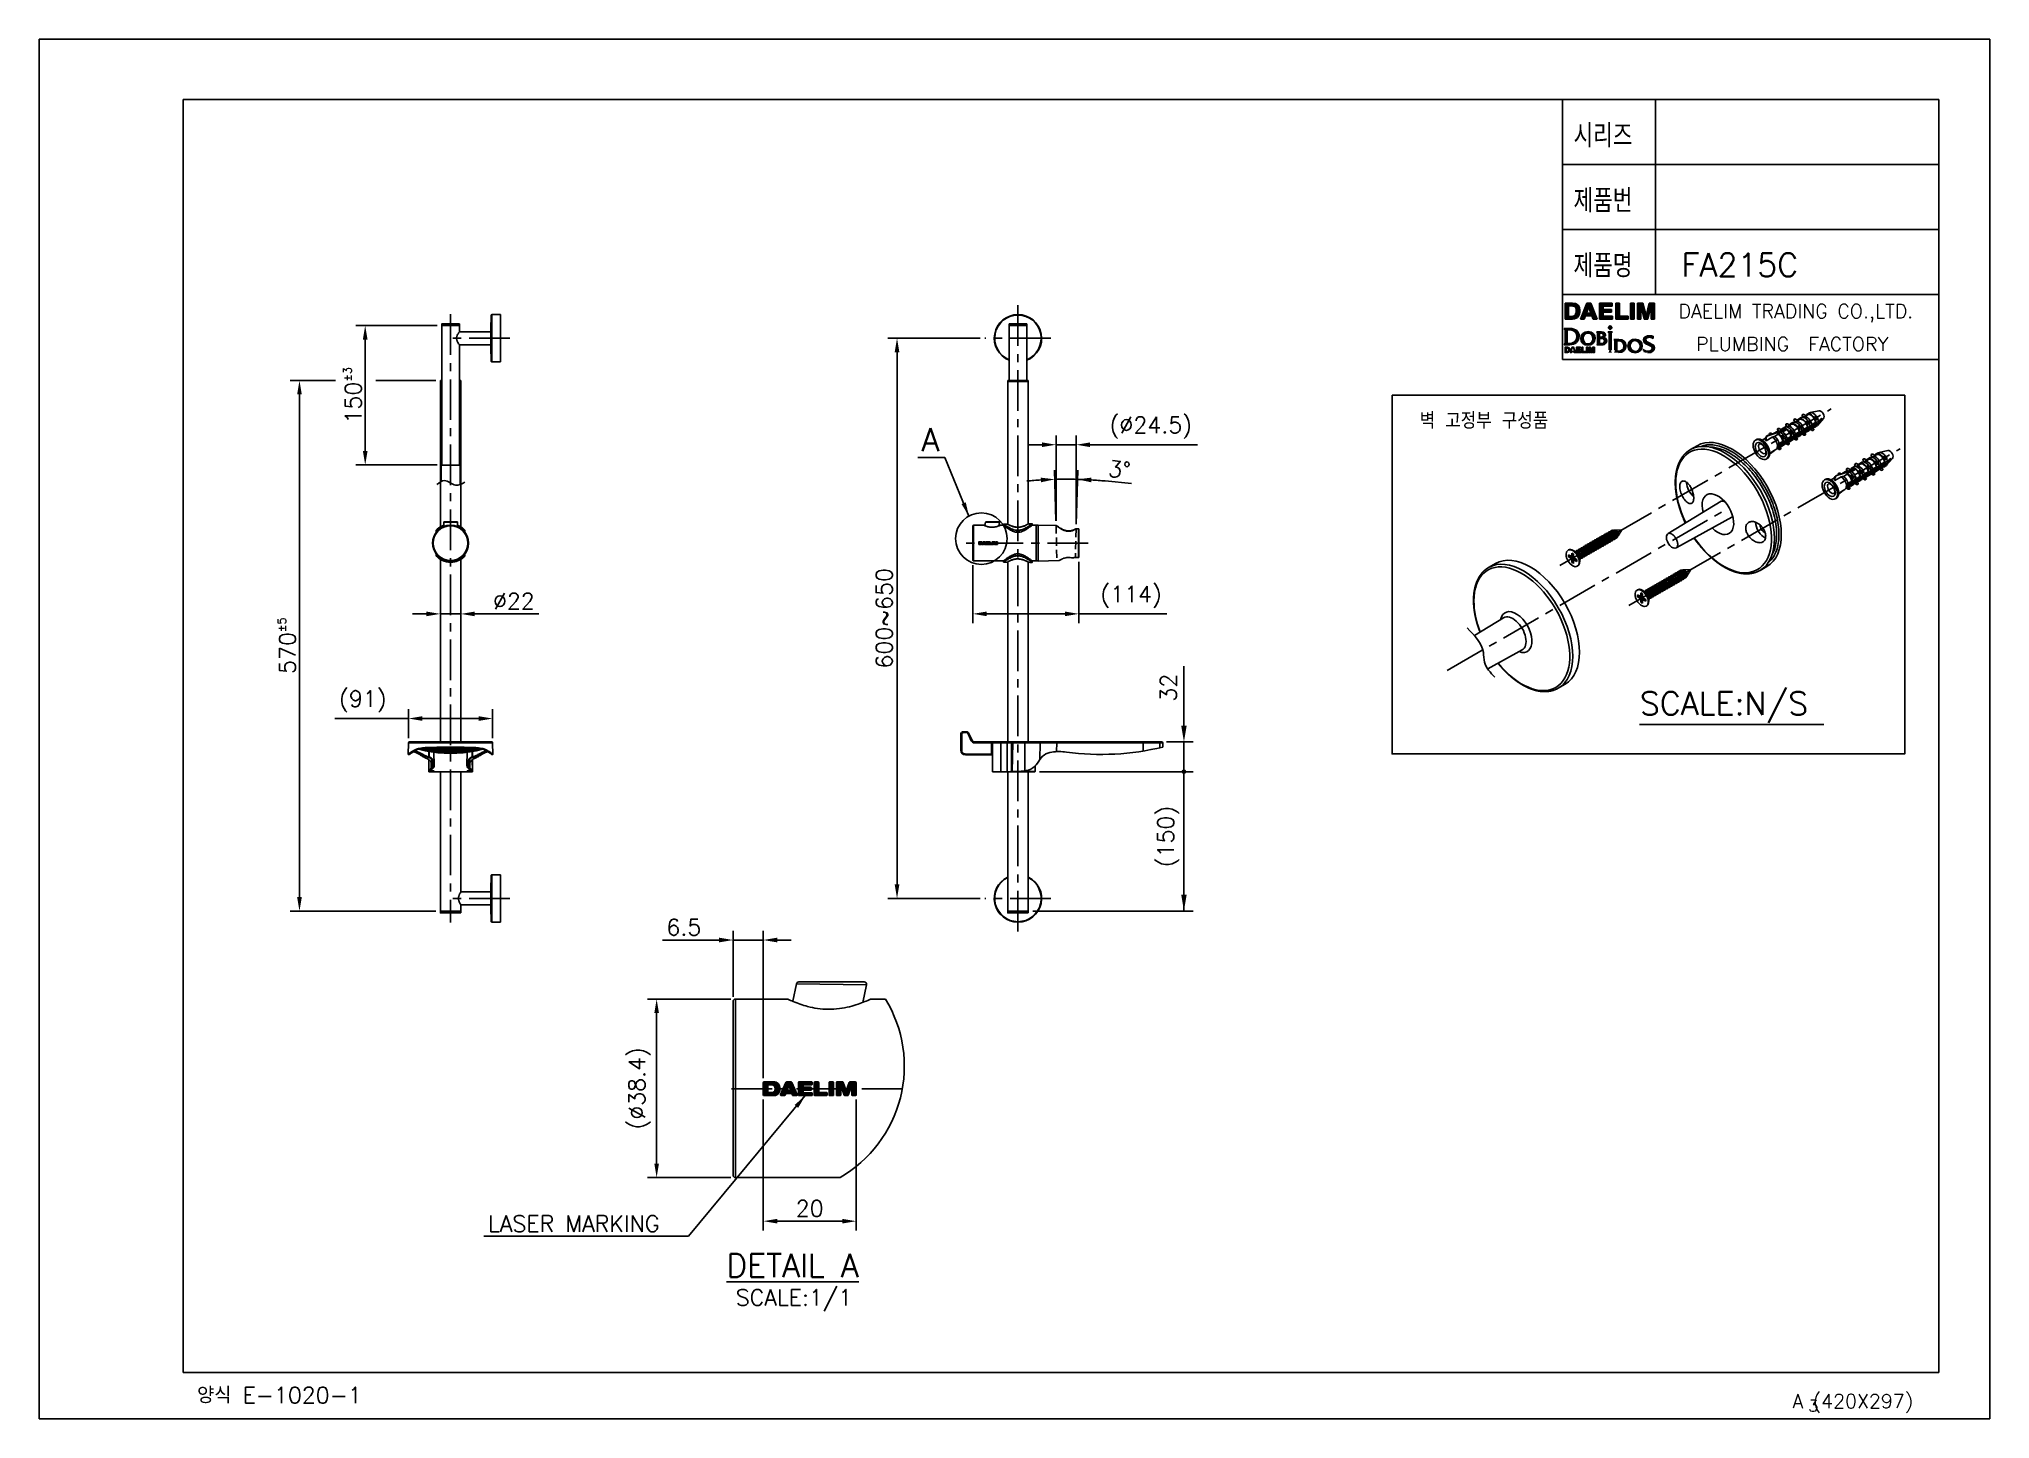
# Model space of a CAD drawing. Extents: x -4509 to -4089, y -1506 to -1209.
import ezdxf
from ezdxf.enums import TextEntityAlignment as Align

# ---------------------------------------------------------------- set-up
doc = ezdxf.new("R2010")
doc.units = 0
doc.header["$LTSCALE"] = 7
doc.linetypes.add('CENTER', pattern=[2, 1.25, -0.25, 0.25, -0.25])
doc.linetypes.add('HIDDEN', pattern=[0.375, 0.25, -0.125])
doc.layers.get('0').update_dxf_attribs({"color": 2, "linetype": 'CONTINUOUS'})
doc.layers.get('Defpoints').update_dxf_attribs({"linetype": 'CONTINUOUS'})
for name, color, linetype in [('0811-2_9_1_1DXF_CONTINUOUS_LINE', 7, 'CONTINUOUS'), ('0811-4-A_5_1DXF_CONTINUOUS_LINE', 7, 'CONTINUOUS'), ('0811-4_10_1_DXF_CONTINUOUS_LINE', 7, 'CONTINUOUS'), ('0811-6_35_1_DXF_CONTINUOUS_LINE', 7, 'CONTINUOUS'), ('0811-7_13_1_DXF_CONTINUOUS_LINE', 7, 'CONTINUOUS'), ('0811-8_7_1_1DXF_CONTINUOUS_LINE', 7, 'CONTINUOUS'), ('0811-9_9_1_1DXF_CONTINUOUS_LINE', 7, 'CONTINUOUS'), ('0828-1_3_1_1DXF_CONTINUOUS_LINE', 7, 'CONTINUOUS'), ('CL', 1, 'CENTER'), ('D', 2, 'CONTINUOUS'), ('DWG', 7, 'CONTINUOUS'), ('HD', 3, 'HIDDEN'), ('TXT', 4, 'CONTINUOUS')]:
    doc.layers.add(name, color=color, linetype=linetype)
doc.styles.add('DD', font='romans', dxfattribs={"bigfont": 'GHS.shx'})
doc.styles.add('GHS', font='ROMANS.shx', dxfattribs={"bigfont": 'GHS.shx'})
doc.dimstyles.new('CWC', dxfattribs={"dimscale": 0, "dimtxt": 3.5, "dimasz": 3, "dimexe": 2, "dimexo": 1, "dimgap": 1, "dimtad": 1, "dimdec": 4, "dimdsep": 46, "dimtxsty": 'DD', "dimcen": 3, "dimclrd": 2, "dimclre": 2, "dimclrt": 2, "dimadec": 3, "dimazin": 2, "dimtfac": 1, "dimtdec": 4, "dimtmove": 0, "dimatfit": 3, "dimfxl": 1, "dimtvp": 1, "dimtolj": 1, "dimtzin": 0, "dimlwd": -1, "dimlwe": -1, "dimarcsym": 0})
pattern_1 = [(45, (-741.7637, 858.425), (-0.6735192, 0.6735192), [])]
pattern_2 = [(45, (-3230.77439, -697.81804), (-0.01796051224, 0.01796051224), [])]
pattern_3 = [(45, (1026.48951, 1662.49262), (-0.0898025612, 0.0898025612), [])]

msp = doc.modelspace()

# ---------------------------------------------------------------- texts
at = {"color": 7, "linetype": 'Continuous', "style": 'GHS'}
msp.add_text('PLUMBING  FACTORY', height=3, dxfattribs=at).set_placement((-4131.62985, -1274.39354), align=Align.MIDDLE)
msp.add_text('A', height=5, dxfattribs=at).set_placement((-4319.05919, -1297.48132))
at = {"color": 7, "style": 'GHS'}
msp.add_text('SCALE:N/S', height=5, dxfattribs=at).set_placement((-4164.38584, -1354.23788))
at = {"style": 'GHS'}
msp.add_text('LASER MARKING', height=3.5, dxfattribs=at).set_placement((-4412.3595, -1465.46459))
at = {"layer": 'D', "style": 'GHS', "width": 0.8}
for s, p in [('시리즈', (-4178.69728, -1232.05582)), ('제품번', (-4178.69728, -1246.05582)), ('제품명', (-4178.69728, -1260.05582))]:
    msp.add_text(s, height=5, dxfattribs=at).set_placement(p)
at = {"layer": 'D', "ltscale": 0.5, "style": 'GHS', "width": 0.9}
msp.add_text('벽 고정부 구성품', height=3.5, dxfattribs=at).set_placement((-4211.79287, -1292.64376))
at = {"layer": 'D', "style": 'GHS'}
msp.add_text('SCALE:1/1', height=3.5, dxfattribs=at).set_placement((-4359.03059, -1481.35708))
at = {"layer": 'D', "color": 7, "style": 'GHS'}
for s, height, p in [('A (420X297)', 3, (-4131.56532, -1503.40801)), ('3', 2.5, (-4128.15449, -1504.15967))]:
    msp.add_text(s, height=height, dxfattribs=at).set_placement(p)
at = {"layer": 'DWG', "style": 'GHS'}
for s, height, p in [('%%UDETAIL A', 5, (-4361.06737, -1475.20088)), ('양식 E-1020-1', 3.5, (-4475.01548, -1502.37951))]:
    msp.add_text(s, height=height, dxfattribs=at).set_placement(p)
at = {"layer": 'DWG', "color": 2, "char_height": 3.5, "attachment_point": 5, "rotation": 90, "style": 'DD'}
for s, insert in [('\\A1;32', (-4265.89718, -1348.36809)), ('\\A1;(150)', (-4265.89718, -1380.39099))]:
    msp.add_mtext(s, dxfattribs=dict(at, insert=insert))
at = {"layer": 'TXT', "style": 'GHS'}
msp.add_text('FA215C', height=5, dxfattribs=at).set_placement((-4142.87651, -1257.35059), align=Align.MIDDLE)
at = {"layer": 'TXT', "linetype": 'Continuous', "style": 'GHS'}
msp.add_text('DAELIM TRADING CO.,LTD.', height=3, dxfattribs=at).set_placement((-4130.8375, -1267.78557), align=Align.MIDDLE)

# ---------------------------------------------------------------- blocks, each defined once
blk = doc.blocks.new('BORDER')
for p, q in [((1, 1), (0, 1)), ((0, 1), (0, 0)), ((1, 0), (1, 1)), ((0, 0), (1, 0))]:
    blk.add_line(p, q)
blk = doc.blocks.new('*D11')
at = {"layer": 'Defpoints', "color": 0, "transparency": 16777216}
for p in [(-5077.68, -2379.25), (-5061.2, -2379.25), (-5061.2, -2409.25)]:
    blk.add_point(p, dxfattribs=at)
at = {"layer": 'DWG', "color": 2, "transparency": 16777216}
for p, q in [((-5062.2, -2379.25), (-5079.68, -2379.25)), ((-5077.68, -2406.25), (-5077.68, -2382.25)), ((-5062.2, -2409.25), (-5079.68, -2409.25))]:
    blk.add_line(p, q, dxfattribs=at)
for points in [[(-5078.18, -2382.25), (-5077.18, -2382.25), (-5077.68, -2379.25)], [(-5078.18, -2406.25), (-5077.18, -2406.25), (-5077.68, -2409.25)]]:
    blk.add_solid(points, dxfattribs=at)
at = {"layer": 'DWG', "color": 2, "transparency": 16777216, "insert": (-5080.43, -2394.25), "char_height": 3.5, "attachment_point": 5, "rotation": 90, "style": 'DD'}
blk.add_mtext('\\A1;150{\\H0.5x;\\S%%P3^ ;}', dxfattribs=at)
blk = doc.blocks.new('*D1')
at = {"layer": 'Defpoints', "color": 0, "transparency": 16777216}
for p in [(-5050.24, -2463.82), (-5068.36, -2469.05), (-5050.24, -2469.05)]:
    blk.add_point(p, dxfattribs=at)
at = {"layer": 'DWG', "color": 2, "transparency": 16777216}
for p, q in [((-5068.36, -2463.82), (-5084.19, -2463.82)), ((-5068.36, -2468.05), (-5068.36, -2461.82)), ((-5053.24, -2463.82), (-5065.36, -2463.82)), ((-5050.24, -2468.05), (-5050.24, -2461.82))]:
    blk.add_line(p, q, dxfattribs=at)
for points in [[(-5065.36, -2463.32), (-5065.36, -2464.32), (-5068.36, -2463.82)], [(-5053.24, -2463.32), (-5053.24, -2464.32), (-5050.24, -2463.82)]]:
    blk.add_solid(points, dxfattribs=at)
at = {"layer": 'DWG', "color": 2, "transparency": 16777216, "insert": (-5078.19, -2460.15), "char_height": 3.5, "attachment_point": 5, "style": 'DD'}
blk.add_mtext('\\A1;(91)', dxfattribs=at)
blk = doc.blocks.new('*D2')
at = {"layer": 'Defpoints', "color": 0, "transparency": 16777216}
for p in [(-5061.5, -2442.68), (-5057.1, -2441.3), (-5057.1, -2442.68)]:
    blk.add_point(p, dxfattribs=at)
at = {"layer": 'DWG', "color": 2, "transparency": 16777216}
for p, q in [((-5061.5, -2441.68), (-5061.5, -2439.3)), ((-5057.1, -2441.68), (-5057.1, -2439.3)), ((-5064.5, -2441.3), (-5067.5, -2441.3)), ((-5061.5, -2441.3), (-5057.1, -2441.3)), ((-5054.1, -2441.3), (-5040.27, -2441.3))]:
    blk.add_line(p, q, dxfattribs=at)
for points in [[(-5064.5, -2440.8), (-5064.5, -2441.8), (-5061.5, -2441.3)], [(-5054.1, -2440.8), (-5054.1, -2441.8), (-5057.1, -2441.3)]]:
    blk.add_solid(points, dxfattribs=at)
at = {"layer": 'DWG', "color": 2, "transparency": 16777216, "insert": (-5045.68, -2438.55), "char_height": 3.5, "attachment_point": 5, "style": 'DD'}
blk.add_mtext('\\A1;%%C22', dxfattribs=at)
blk = doc.blocks.new('*D3')
at = {"layer": 'Defpoints', "color": 0, "transparency": 16777216}
for p in [(-4946.86, -2429.79), (-4924.04, -2429.07), (-4924.04, -2441.29)]:
    blk.add_point(p, dxfattribs=at)
at = {"layer": 'DWG', "color": 2, "transparency": 16777216}
for p, q in [((-4946.86, -2430.79), (-4946.86, -2443.29)), ((-4924.04, -2430.07), (-4924.04, -2443.29)), ((-4943.86, -2441.29), (-4927.04, -2441.29)), ((-4924.04, -2441.29), (-4905.12, -2441.29))]:
    blk.add_line(p, q, dxfattribs=at)
for points in [[(-4943.86, -2440.79), (-4943.86, -2441.79), (-4946.86, -2441.29)], [(-4927.04, -2440.79), (-4927.04, -2441.79), (-4924.04, -2441.29)]]:
    blk.add_solid(points, dxfattribs=at)
at = {"layer": 'DWG', "color": 2, "transparency": 16777216, "insert": (-4912.79, -2437.63), "char_height": 3.5, "attachment_point": 5, "style": 'DD'}
blk.add_mtext('\\A1;(114)', dxfattribs=at)
blk = doc.blocks.new('*D4')
at = {"layer": 'Defpoints', "color": 0, "transparency": 16777216}
for p in [(-4927.6, -2412.31), (-4928.96, -2422.26), (-4924.63, -2423.01), (-4928.76, -2429.84), (-4924.8, -2429.18)]:
    blk.add_point(p, dxfattribs=at)
at = {"layer": 'DWG', "color": 2, "transparency": 16777216}
for p, q in [((-4928.99, -2421.26), (-4929.27, -2410.34)), ((-4924.61, -2422.01), (-4924.3, -2410.34)), ((-4918.37, -2412.69), (-4912.72, -2413.21))]:
    blk.add_line(p, q, dxfattribs=at)
for start, end in [(93.3494, 95.1989), (88.5, 91.5), (84.8006, 88.5), (84.8011, 86.6506)]:
    blk.add_arc((-4926.79, -2505.25), 92.94, start, end, dxfattribs=at)
for points in [[(-4932.24, -2411.97), (-4932.2, -2412.97), (-4929.22, -2412.34)], [(-4921.38, -2412.97), (-4921.34, -2411.97), (-4924.36, -2412.34)]]:
    blk.add_solid(points, dxfattribs=at)
at = {"layer": 'DWG', "color": 2, "transparency": 16777216, "insert": (-4915.29, -2410.21), "char_height": 3.5, "attachment_point": 5, "rotation": 354.8006, "style": 'DD'}
blk.add_mtext('\\A1;3°', dxfattribs=at)
blk = doc.blocks.new('*D5')
at = {"layer": 'Defpoints', "color": 0, "transparency": 16777216}
for p in [(-4924.63, -2404.89), (-4928.96, -2422.26), (-4924.63, -2423.01)]:
    blk.add_point(p, dxfattribs=at)
at = {"layer": 'DWG', "color": 2, "transparency": 16777216}
for p, q in [((-4931.96, -2404.89), (-4934.96, -2404.89)), ((-4928.96, -2421.26), (-4928.96, -2402.89)), ((-4928.96, -2404.89), (-4924.63, -2404.89)), ((-4924.63, -2422.01), (-4924.63, -2402.89)), ((-4921.63, -2404.89), (-4898.47, -2404.89))]:
    blk.add_line(p, q, dxfattribs=at)
for points in [[(-4931.96, -2404.39), (-4931.96, -2405.39), (-4928.96, -2404.89)], [(-4921.63, -2404.39), (-4921.63, -2405.39), (-4924.63, -2404.89)]]:
    blk.add_solid(points, dxfattribs=at)
at = {"layer": 'DWG', "color": 2, "transparency": 16777216, "insert": (-4908.55, -2401.22), "char_height": 3.5, "attachment_point": 5, "style": 'DD'}
blk.add_mtext('\\A1;(%%C24.5)', dxfattribs=at)
blk = doc.blocks.new('*D9')
at = {"layer": 'Defpoints', "color": 0, "transparency": 16777216}
for p in [(-4997.98, -2524.21), (-5014.94, -2562.61), (-4997.98, -2562.61)]:
    blk.add_point(p, dxfattribs=at)
at = {"layer": 'DWG', "color": 2, "transparency": 16777216}
for p, q in [((-4998.98, -2524.21), (-5016.94, -2524.21)), ((-5014.94, -2527.21), (-5014.94, -2559.61)), ((-4998.98, -2562.61), (-5016.94, -2562.61))]:
    blk.add_line(p, q, dxfattribs=at)
for points in [[(-5015.44, -2527.21), (-5014.44, -2527.21), (-5014.94, -2524.21)], [(-5015.44, -2559.61), (-5014.44, -2559.61), (-5014.94, -2562.61)]]:
    blk.add_solid(points, dxfattribs=at)
at = {"layer": 'DWG', "color": 2, "transparency": 16777216, "insert": (-5018.61, -2543.41), "char_height": 3.5, "attachment_point": 5, "rotation": 90, "style": 'DD'}
blk.add_mtext('\\A1;(%%C38.4)', dxfattribs=at)
blk = doc.blocks.new('*D10')
at = {"layer": 'Defpoints', "color": 0, "transparency": 16777216}
for p in [(-4998.48, -2511.49), (-4998.48, -2524.71), (-4991.98, -2542.2)]:
    blk.add_point(p, dxfattribs=at)
at = {"layer": 'DWG', "color": 2, "transparency": 16777216}
for p, q in [((-5001.48, -2511.49), (-5013.65, -2511.49)), ((-4998.48, -2523.71), (-4998.48, -2509.49)), ((-4991.98, -2511.49), (-4998.48, -2511.49)), ((-4991.98, -2541.2), (-4991.98, -2509.49)), ((-4988.98, -2511.49), (-4985.98, -2511.49))]:
    blk.add_line(p, q, dxfattribs=at)
for points in [[(-5001.48, -2510.99), (-5001.48, -2511.99), (-4998.48, -2511.49)], [(-4988.98, -2510.99), (-4988.98, -2511.99), (-4991.98, -2511.49)]]:
    blk.add_solid(points, dxfattribs=at)
at = {"layer": 'DWG', "color": 2, "transparency": 16777216, "insert": (-5009.07, -2508.74), "char_height": 3.5, "attachment_point": 5, "style": 'DD'}
blk.add_mtext('\\A1;6.5', dxfattribs=at)
blk = doc.blocks.new('*D6')
at = {"layer": 'Defpoints', "color": 0, "transparency": 16777216}
for p in [(-4944.26, -2381.97), (-4963.19, -2502.53), (-4944.26, -2502.53)]:
    blk.add_point(p, dxfattribs=at)
at = {"layer": 'DWG', "color": 2, "transparency": 16777216}
for p, q in [((-4945.26, -2381.97), (-4965.19, -2381.97)), ((-4963.19, -2384.97), (-4963.19, -2499.53)), ((-4945.26, -2502.53), (-4965.19, -2502.53))]:
    blk.add_line(p, q, dxfattribs=at)
for points in [[(-4963.69, -2384.97), (-4962.69, -2384.97), (-4963.19, -2381.97)], [(-4963.69, -2499.53), (-4962.69, -2499.53), (-4963.19, -2502.53)]]:
    blk.add_solid(points, dxfattribs=at)
at = {"layer": 'DWG', "color": 2, "transparency": 16777216, "insert": (-4965.94, -2442.25), "char_height": 3.5, "attachment_point": 5, "rotation": 90, "style": 'DD'}
blk.add_mtext('\\A1;600~650', dxfattribs=at)
blk = doc.blocks.new('*D7')
at = {"layer": 'Defpoints', "color": 0, "transparency": 16777216}
for p in [(-4991.98, -2544.8), (-4971.99, -2544.8), (-4971.99, -2572)]:
    blk.add_point(p, dxfattribs=at)
at = {"layer": 'DWG', "color": 2, "transparency": 16777216}
for p, q in [((-4991.98, -2545.8), (-4991.98, -2574)), ((-4971.99, -2545.8), (-4971.99, -2574)), ((-4988.98, -2572), (-4974.99, -2572))]:
    blk.add_line(p, q, dxfattribs=at)
for points in [[(-4988.98, -2571.5), (-4988.98, -2572.5), (-4991.98, -2572)], [(-4974.99, -2571.5), (-4974.99, -2572.5), (-4971.99, -2572)]]:
    blk.add_solid(points, dxfattribs=at)
at = {"layer": 'DWG', "color": 2, "transparency": 16777216, "insert": (-4981.99, -2569.25), "char_height": 3.5, "attachment_point": 5, "style": 'DD'}
blk.add_mtext('\\A1;20', dxfattribs=at)
blk = doc.blocks.new('*D8')
at = {"layer": 'Defpoints', "color": 0, "transparency": 16777216}
for p in [(-5061.5, -2391.05), (-5091.83, -2505.25), (-5061.5, -2505.25)]:
    blk.add_point(p, dxfattribs=at)
at = {"layer": 'DWG', "color": 2, "transparency": 16777216}
for p, q in [((-5084.09, -2391.05), (-5093.83, -2391.05)), ((-5062.5, -2391.05), (-5075.36, -2391.05)), ((-5091.83, -2394.05), (-5091.83, -2502.25)), ((-5062.5, -2505.25), (-5093.83, -2505.25))]:
    blk.add_line(p, q, dxfattribs=at)
for points in [[(-5092.33, -2394.05), (-5091.33, -2394.05), (-5091.83, -2391.05)], [(-5092.33, -2502.25), (-5091.33, -2502.25), (-5091.83, -2505.25)]]:
    blk.add_solid(points, dxfattribs=at)
at = {"layer": 'DWG', "color": 2, "transparency": 16777216, "insert": (-5094.58, -2448.15), "char_height": 3.5, "attachment_point": 5, "rotation": 90, "style": 'DD'}
blk.add_mtext('\\A1;570{\\H0.5x;\\S%%P5^ ;}', dxfattribs=at)

# ---------------------------------------------------------------- dimensions: what is measured, and where the dimension line sits
at = {"layer": 'DWG'}
dim = msp.add_linear_dim(base=(-4438.81436, -1270.4348), p1=(-4422.3366, -1300.4348), p2=(-4422.3366, -1270.4348), angle=90, text='150{\\H0.5x;\\S%%P3^ ;}', dimstyle='CWC', override={"dimscale": 1}, dxfattribs=at)
dim.commit()
dim.dimension.update_dxf_attribs({"geometry": '*D11', "text_midpoint": (-4438.81436, -1285.4348), "dimtype": 128, "insert": (638.86273, 1108.81904)})
for base, p1, p2, text, override, picture, middle in [((-4324.33075, -1393.7148), (-4305.39671, -1273.1548), (-4305.39671, -1393.7148), '600~650', {"dimscale": 1}, '*D6', (-4327.08075, -1333.4348)), ((-4452.96708, -1396.4348), (-4422.6366, -1282.2348), (-4422.6366, -1396.4348), '570{\\H0.5x;\\S%%P5^ ;}', {"dimscale": 1}, '*D8', (-4455.71708, -1339.3348)), ((-4376.07945, -1453.79118), (-4359.12208, -1415.39118), (-4359.12208, -1453.79118), '(%%C<>)', {"dimscale": 1, "dimlfac": 1}, '*D9', (-4379.74612, -1434.59118))]:
    dim = msp.add_linear_dim(base=base, p1=p1, p2=p2, angle=90, text=text, dimstyle='CWC', override=override, dxfattribs=at)
    dim.commit()
    dim.dimension.update_dxf_attribs({"geometry": picture, "text_midpoint": middle, "insert": (638.86273, 1108.81904)})
for base, p1, p2, text, picture, middle in [((-4285.7721, -1296.0726), (-4290.09885, -1313.44328), (-4285.7721, -1314.19394), '(%%C24.5)', '*D5', (-4269.68876, -1292.40593)), ((-4418.2366, -1332.48321), (-4422.6366, -1333.85862), (-4418.2366, -1333.85862), '%%C22', '*D2', (-4406.81993, -1329.73321)), ((-4333.12248, -1463.17829), (-4353.12208, -1435.9848), (-4333.12248, -1435.9848), '20', '*D7', (-4343.12228, -1460.42829))]:
    dim = msp.add_linear_dim(base=base, p1=p1, p2=p2, text=text, dimstyle='CWC', override={"dimscale": 1}, dxfattribs=at)
    dim.commit()
    dim.dimension.update_dxf_attribs({"geometry": picture, "text_midpoint": middle, "insert": (638.86273, 1108.81904)})
dim = msp.add_angular_dim_2l(base=(-4288.73672, -1303.49419), line1=((-4285.7721, -1314.19394), (-4285.93354, -1320.35916)), line2=((-4290.09885, -1313.44329), (-4289.90037, -1321.02285)), dimstyle='CWC', override={"dimscale": 1}, dxfattribs=at)
dim.commit()
dim.dimension.update_dxf_attribs({"geometry": '*D4', "text_midpoint": (-4276.43202, -1301.39115), "insert": (638.86273, 1108.81904)})
for base, p1, p2, text, picture, middle in [((-4285.17671, -1332.47414), (-4307.99671, -1320.9748), (-4285.17671, -1320.25087), '(114)', '*D3', (-4273.92671, -1332.47414)), ((-4411.37934, -1354.99929), (-4429.49478, -1360.23127), (-4411.37934, -1360.23127), '(91)', '*D1', (-4439.32811, -1354.99929))]:
    dim = msp.add_linear_dim(base=base, p1=p1, p2=p2, text=text, dimstyle='CWC', override={"dimscale": 1}, dxfattribs=at)
    dim.commit()
    dim.dimension.update_dxf_attribs({"geometry": picture, "text_midpoint": middle, "dimtype": 128, "insert": (638.86273, 1108.81904)})
dim = msp.add_linear_dim(base=(-4359.62208, -1402.67593), p1=(-4353.12208, -1433.38194), p2=(-4359.62208, -1415.89118), dimstyle='CWC', override={"dimscale": 1}, dxfattribs=at)
dim.commit()
dim.dimension.update_dxf_attribs({"geometry": '*D10', "text_midpoint": (-4370.20542, -1399.92593), "insert": (638.86273, 1108.81904)})

# ---------------------------------------------------------------- hatches: boundary and pattern name
at = {"layer": 'D'}
h = msp.add_hatch(color=256, dxfattribs=at)
h.dxf.hatch_style = 2
edge = h.paths.add_edge_path()
edge.add_spline(control_points=[(-4178.88388, -1265.6189), (-4178.88388, -1265.6189), (-4180.51859, -1265.6189), (-4180.51859, -1265.6189), (-4180.51859, -1265.6189), (-4180.51859, -1269.02405), (-4180.51859, -1269.02405), (-4180.51859, -1269.02405), (-4178.88388, -1269.02405), (-4178.88388, -1269.02405), (-4178.31052, -1269.02405), (-4177.88478, -1268.81145), (-4177.61089, -1268.38817), (-4177.40941, -1268.07429), (-4177.30676, -1267.69053), (-4177.30676, -1267.23734), (-4177.30676, -1267.0592), (-4177.33111, -1266.87129), (-4177.37894, -1266.67435), (-4177.42664, -1266.47767), (-4177.51784, -1266.29403), (-4177.64898, -1266.12453), (-4177.8143, -1265.91508), (-4178.02992, -1265.77097), (-4178.29523, -1265.69164), (-4178.45327, -1265.64675), (-4178.64809, -1265.62206), (-4178.88388, -1265.6189)], knot_values=[0, 0, 0, 0, 1, 1, 1, 2, 2, 2, 3, 3, 3, 4, 4, 4, 5, 5, 5, 6, 6, 6, 7, 7, 7, 8, 8, 8, 9, 9, 9, 9], degree=3, periodic=0)
edge = h.paths.add_edge_path()
edge.add_spline(control_points=[(-4179.01735, -1266.20454), (-4178.6544, -1266.20454), (-4178.41216, -1266.29719), (-4178.29159, -1266.4837), (-4178.1719, -1266.66871), (-4178.10993, -1266.93745), (-4178.10993, -1267.28511), (-4178.10993, -1267.53846), (-4178.15014, -1267.75587), (-4178.23086, -1267.93936), (-4178.37929, -1268.27055), (-4178.6413, -1268.43828), (-4179.01735, -1268.43828), (-4179.01735, -1268.43828), (-4179.75041, -1268.43828), (-4179.75041, -1268.43828), (-4179.75041, -1268.43828), (-4179.75041, -1266.20454), (-4179.75041, -1266.20454), (-4179.75041, -1266.20454), (-4179.01735, -1266.20454), (-4179.01735, -1266.20454)], knot_values=[0, 0, 0, 0, 1, 1, 1, 2, 2, 2, 3, 3, 3, 4, 4, 4, 5, 5, 5, 6, 6, 6, 7, 7, 7, 7], degree=3, periodic=0)
h = msp.add_hatch(color=256, dxfattribs=at)
h.dxf.hatch_style = 2
edge = h.paths.add_edge_path()
edge.add_spline(control_points=[(-4177.20169, -1269.02405), (-4177.20169, -1269.02405), (-4176.37133, -1269.02405), (-4176.37133, -1269.02405), (-4176.37133, -1269.02405), (-4176.11296, -1268.32078), (-4176.11296, -1268.32078), (-4176.11296, -1268.32078), (-4174.72235, -1268.32078), (-4174.72235, -1268.32078), (-4174.72235, -1268.32078), (-4174.4725, -1269.02405), (-4174.4725, -1269.02405), (-4174.4725, -1269.02405), (-4173.61187, -1269.02405), (-4173.61187, -1269.02405), (-4173.61187, -1269.02405), (-4174.94922, -1265.6189), (-4174.94922, -1265.6189), (-4174.94922, -1265.6189), (-4175.84896, -1265.6189), (-4175.84896, -1265.6189), (-4175.84896, -1265.6189), (-4177.20169, -1269.02405), (-4177.20169, -1269.02405)], knot_values=[0, 0, 0, 0, 1, 1, 1, 2, 2, 2, 3, 3, 3, 4, 4, 4, 5, 5, 5, 6, 6, 6, 7, 7, 7, 8, 8, 8, 8], degree=3, periodic=0)
edge = h.paths.add_edge_path()
edge.add_spline(control_points=[(-4175.40757, -1266.39738), (-4175.40757, -1266.39738), (-4174.93098, -1267.73638), (-4174.93098, -1267.73638), (-4174.93098, -1267.73638), (-4175.89981, -1267.73638), (-4175.89981, -1267.73638), (-4175.89981, -1267.73638), (-4175.40757, -1266.39738), (-4175.40757, -1266.39738)], knot_values=[0, 0, 0, 0, 1, 1, 1, 2, 2, 2, 3, 3, 3, 3], degree=3, periodic=0)
h = msp.add_hatch(color=256, dxfattribs=at)
h.dxf.hatch_style = 2
edge = h.paths.add_edge_path()
edge.add_spline(control_points=[(-4170.36963, -1266.22225), (-4170.36963, -1266.22225), (-4172.32515, -1266.22225), (-4172.32515, -1266.22225), (-4172.32515, -1266.22225), (-4172.32515, -1266.94199), (-4172.32515, -1266.94199), (-4172.32515, -1266.94199), (-4170.53372, -1266.94199), (-4170.53372, -1266.94199), (-4170.53372, -1266.94199), (-4170.53372, -1267.52666), (-4170.53372, -1267.52666), (-4170.53372, -1267.52666), (-4172.32515, -1267.52666), (-4172.32515, -1267.52666), (-4172.32515, -1267.52666), (-4172.32515, -1268.41357), (-4172.32515, -1268.41357), (-4172.32515, -1268.41357), (-4170.27149, -1268.41357), (-4170.27149, -1268.41357), (-4170.27149, -1268.41357), (-4170.27149, -1269.02405), (-4170.27149, -1269.02405), (-4170.27149, -1269.02405), (-4173.0998, -1269.02405), (-4173.0998, -1269.02405), (-4173.0998, -1269.02405), (-4173.0998, -1265.6189), (-4173.0998, -1265.6189), (-4173.0998, -1265.6189), (-4170.36963, -1265.6189), (-4170.36963, -1265.6189), (-4170.36963, -1265.6189), (-4170.36963, -1266.22225), (-4170.36963, -1266.22225)], knot_values=[0, 0, 0, 0, 1, 1, 1, 2, 2, 2, 3, 3, 3, 4, 4, 4, 5, 5, 5, 6, 6, 6, 7, 7, 7, 8, 8, 8, 9, 9, 9, 10, 10, 10, 11, 11, 11, 12, 12, 12, 12], degree=3, periodic=0)
h = msp.add_hatch(color=256, dxfattribs=at)
h.dxf.hatch_style = 2
edge = h.paths.add_edge_path()
edge.add_spline(control_points=[(-4169.60351, -1265.6189), (-4169.60351, -1265.6189), (-4168.8144, -1265.6189), (-4168.8144, -1265.6189), (-4168.8144, -1265.6189), (-4168.8144, -1268.41357), (-4168.8144, -1268.41357), (-4168.8144, -1268.41357), (-4166.92633, -1268.41357), (-4166.92633, -1268.41357), (-4166.92633, -1268.41357), (-4166.92633, -1269.02405), (-4166.92633, -1269.02405), (-4166.92633, -1269.02405), (-4169.60351, -1269.02405), (-4169.60351, -1269.02405), (-4169.60351, -1269.02405), (-4169.60351, -1265.6189), (-4169.60351, -1265.6189)], knot_values=[0, 0, 0, 0, 1, 1, 1, 2, 2, 2, 3, 3, 3, 4, 4, 4, 5, 5, 5, 6, 6, 6, 6], degree=3, periodic=0)
h = msp.add_hatch(color=256, dxfattribs=at)
h.dxf.hatch_style = 2
edge = h.paths.add_edge_path()
edge.add_spline(control_points=[(-4165.66315, -1269.02405), (-4165.66315, -1269.02405), (-4166.45323, -1269.02405), (-4166.45323, -1269.02405), (-4166.45323, -1269.02405), (-4166.45323, -1265.6189), (-4166.45323, -1265.6189), (-4166.45323, -1265.6189), (-4165.66315, -1265.6189), (-4165.66315, -1265.6189), (-4165.66315, -1265.6189), (-4165.66315, -1269.02405), (-4165.66315, -1269.02405)], knot_values=[0, 0, 0, 0, 1, 1, 1, 2, 2, 2, 3, 3, 3, 4, 4, 4, 4], degree=3, periodic=0)
h = msp.add_hatch(color=256, dxfattribs=at)
h.dxf.hatch_style = 2
edge = h.paths.add_edge_path()
edge.add_spline(control_points=[(-4162.39841, -1265.6189), (-4162.39841, -1265.6189), (-4161.26075, -1265.6189), (-4161.26075, -1265.6189), (-4161.26075, -1265.6189), (-4161.26075, -1269.02405), (-4161.26075, -1269.02405), (-4161.26075, -1269.02405), (-4161.99435, -1269.02405), (-4161.99435, -1269.02405), (-4161.99435, -1269.02405), (-4161.99435, -1266.72129), (-4161.99435, -1266.72129), (-4161.99435, -1266.65457), (-4161.99311, -1266.56152), (-4161.99311, -1266.44254), (-4161.98982, -1266.32326), (-4161.98878, -1266.23061), (-4161.98878, -1266.16624), (-4161.98878, -1266.16624), (-4162.7114, -1269.02405), (-4162.7114, -1269.02405), (-4162.7114, -1269.02405), (-4163.48138, -1269.02405), (-4163.48138, -1269.02405), (-4163.48138, -1269.02405), (-4164.19664, -1266.16624), (-4164.19664, -1266.16624), (-4164.19664, -1266.23061), (-4164.19664, -1266.32326), (-4164.19355, -1266.44254), (-4164.19245, -1266.56152), (-4164.19245, -1266.65457), (-4164.19245, -1266.72129), (-4164.19245, -1266.72129), (-4164.19245, -1269.02405), (-4164.19245, -1269.02405), (-4164.19245, -1269.02405), (-4164.92674, -1269.02405), (-4164.92674, -1269.02405), (-4164.92674, -1269.02405), (-4164.92674, -1265.6189), (-4164.92674, -1265.6189), (-4164.92674, -1265.6189), (-4163.77542, -1265.6189), (-4163.77542, -1265.6189), (-4163.77542, -1265.6189), (-4163.08603, -1268.29526), (-4163.08603, -1268.29526), (-4163.08603, -1268.29526), (-4162.39841, -1265.6189), (-4162.39841, -1265.6189)], knot_values=[0, 0, 0, 0, 1, 1, 1, 2, 2, 2, 3, 3, 3, 4, 4, 4, 5, 5, 5, 6, 6, 6, 7, 7, 7, 8, 8, 8, 9, 9, 9, 10, 10, 10, 11, 11, 11, 12, 12, 12, 13, 13, 13, 14, 14, 14, 15, 15, 15, 16, 16, 16, 17, 17, 17, 17], degree=3, periodic=0)
h = msp.add_hatch(color=256, dxfattribs=at)
h.dxf.hatch_style = 2
edge = h.paths.add_edge_path()
edge.add_spline(control_points=[(-4180.01544, -1271.42188), (-4180.01544, -1271.42188), (-4180.03948, -1271.42732), (-4180.03948, -1271.42732), (-4180.03948, -1271.42732), (-4180.03948, -1274.21292), (-4180.03948, -1274.21292), (-4180.03948, -1274.21292), (-4180.01458, -1274.21796), (-4180.01458, -1274.21796), (-4179.88361, -1274.24443), (-4179.74585, -1274.25708), (-4179.59354, -1274.25708), (-4178.84001, -1274.25708), (-4177.95994, -1273.88647), (-4177.95994, -1272.84182), (-4177.95994, -1271.88652), (-4178.50583, -1271.36034), (-4179.49691, -1271.36034), (-4179.66281, -1271.36034), (-4179.83237, -1271.38042), (-4180.01544, -1271.42188)], knot_values=[0, 0, 0, 0, 1, 1, 1, 2, 2, 2, 3, 3, 3, 4, 4, 4, 5, 5, 5, 6, 6, 6, 7, 7, 7, 7], degree=3, periodic=0)
edge = h.paths.add_edge_path()
edge.add_spline(control_points=[(-4179.45618, -1271.05195), (-4178.23534, -1271.05195), (-4177.47695, -1271.71253), (-4177.47695, -1272.77619), (-4177.47695, -1273.82976), (-4178.30198, -1274.56547), (-4179.48341, -1274.56547), (-4179.48341, -1274.56547), (-4180.60439, -1274.56547), (-4180.72165, -1274.56547), (-4180.53756, -1274.41301), (-4180.51668, -1274.21693), (-4180.51668, -1273.99239), (-4180.51668, -1273.96399), (-4180.51695, -1273.93545), (-4180.51724, -1273.90646), (-4180.51724, -1273.90646), (-4180.51791, -1273.81346), (-4180.51791, -1273.81346), (-4180.51791, -1273.81346), (-4180.51791, -1271.76619), (-4180.51791, -1271.76619), (-4180.51791, -1271.76619), (-4180.51713, -1271.68472), (-4180.51713, -1271.68472), (-4180.51668, -1271.65402), (-4180.51616, -1271.62205), (-4180.51616, -1271.58951), (-4180.51616, -1271.38703), (-4180.53538, -1271.1575), (-4180.69054, -1271.05195), (-4180.52516, -1271.05195), (-4179.45618, -1271.05195), (-4179.45618, -1271.05195)], knot_values=[0, 0, 0, 0, 1, 1, 1, 2, 2, 2, 3, 3, 3, 4, 4, 4, 5, 5, 5, 6, 6, 6, 7, 7, 7, 8, 8, 8, 9, 9, 9, 10, 10, 10, 11, 11, 11, 11], degree=3, periodic=0)
h = msp.add_hatch(color=256, dxfattribs=at)
h.dxf.hatch_style = 2
edge = h.paths.add_edge_path()
edge.add_spline(control_points=[(-4175.54089, -1271.7242), (-4176.43398, -1271.70272), (-4177.13599, -1272.3792), (-4177.13599, -1273.18739), (-4177.13599, -1274.05951), (-4176.42554, -1274.66352), (-4175.58323, -1274.66352), (-4174.73686, -1274.66352), (-4174.01787, -1274.03385), (-4174.01787, -1273.1662), (-4174.01787, -1272.40045), (-4174.64744, -1271.71974), (-4175.54089, -1271.7242)], knot_values=[0, 0, 0, 0, 1, 1, 1, 2, 2, 2, 3, 3, 3, 4, 4, 4, 4], degree=3, periodic=0)
edge = h.paths.add_edge_path()
edge.add_spline(control_points=[(-4175.57038, -1272.0303), (-4174.89853, -1272.0303), (-4174.50288, -1272.63034), (-4174.50288, -1273.25132), (-4174.50288, -1273.88513), (-4174.91541, -1274.35719), (-4175.56201, -1274.35719), (-4176.22991, -1274.35719), (-4176.65106, -1273.74463), (-4176.65106, -1273.14918), (-4176.65106, -1272.50673), (-4176.22991, -1272.0303), (-4175.57038, -1272.0303)], knot_values=[0, 0, 0, 0, 1, 1, 1, 2, 2, 2, 3, 3, 3, 4, 4, 4, 4], degree=3, periodic=0)
h = msp.add_hatch(color=256, dxfattribs=at)
h.dxf.hatch_style = 2
edge = h.paths.add_edge_path()
edge.add_spline(control_points=[(-4173.08035, -1272.92366), (-4173.08035, -1272.92366), (-4173.08035, -1272.0899), (-4173.08035, -1272.0899), (-4173.08035, -1272.0899), (-4172.79536, -1272.0601), (-4172.79536, -1272.0601), (-4172.53992, -1272.03466), (-4172.26795, -1272.1878), (-4172.26795, -1272.48116), (-4172.26795, -1272.83016), (-4172.66346, -1272.92366), (-4172.9399, -1272.92366), (-4172.9399, -1272.92366), (-4173.08035, -1272.92366), (-4173.08035, -1272.92366)], knot_values=[0, 0, 0, 0, 1, 1, 1, 2, 2, 2, 3, 3, 3, 4, 4, 4, 5, 5, 5, 5], degree=3, periodic=0)
edge = h.paths.add_edge_path()
edge.add_spline(control_points=[(-4173.51418, -1273.99559), (-4173.51418, -1274.19113), (-4173.48861, -1274.50169), (-4173.70137, -1274.58258), (-4173.70137, -1274.58258), (-4173.70137, -1274.59537), (-4173.70137, -1274.59537), (-4173.70137, -1274.59537), (-4172.9995, -1274.59537), (-4172.9995, -1274.59537), (-4172.68055, -1274.59537), (-4172.3444, -1274.60806), (-4172.04663, -1274.46342), (-4171.76164, -1274.32762), (-4171.53621, -1274.04664), (-4171.53621, -1273.71916), (-4171.53621, -1273.30214), (-4171.8469, -1273.04704), (-4172.22959, -1272.96624), (-4171.98717, -1272.86009), (-4171.80409, -1272.69822), (-4171.80409, -1272.4131), (-4171.80409, -1272.03466), (-4172.13171, -1271.79645), (-4172.69338, -1271.79645), (-4172.69338, -1271.79645), (-4173.70137, -1271.79645), (-4173.70137, -1271.79645), (-4173.70137, -1271.79645), (-4173.70137, -1271.809), (-4173.70137, -1271.809), (-4173.48429, -1271.89003), (-4173.51418, -1272.20058), (-4173.51418, -1272.3919), (-4173.51418, -1272.3919), (-4173.51418, -1273.99559), (-4173.51418, -1273.99559)], knot_values=[0, 0, 0, 0, 1, 1, 1, 2, 2, 2, 3, 3, 3, 4, 4, 4, 5, 5, 5, 6, 6, 6, 7, 7, 7, 8, 8, 8, 9, 9, 9, 10, 10, 10, 11, 11, 11, 12, 12, 12, 12], degree=3, periodic=0)
edge = h.paths.add_edge_path()
edge.add_spline(control_points=[(-4173.08035, -1274.25505), (-4173.08035, -1274.25505), (-4173.08035, -1273.20432), (-4173.08035, -1273.20432), (-4173.08035, -1273.20432), (-4172.78257, -1273.18739), (-4172.78257, -1273.18739), (-4172.40805, -1273.1662), (-4172.00839, -1273.34468), (-4172.00839, -1273.75741), (-4172.00839, -1274.16133), (-4172.36146, -1274.3233), (-4172.7101, -1274.28904), (-4172.7101, -1274.28904), (-4173.08035, -1274.25505), (-4173.08035, -1274.25505)], knot_values=[0, 0, 0, 0, 1, 1, 1, 2, 2, 2, 3, 3, 3, 4, 4, 4, 5, 5, 5, 5], degree=3, periodic=0)
h = msp.add_hatch(color=256, dxfattribs=at)
h.dxf.hatch_style = 2
h.paths.add_polyline_path([(-4170.3498, -1270.87684), (-4170.79765, -1271.32429), (-4171.24506, -1270.87675), (-4170.79765, -1270.42921)])
h = msp.add_hatch(color=256, dxfattribs=at)
h.dxf.hatch_style = 2
edge = h.paths.add_edge_path()
edge.add_spline(control_points=[(-4171.01467, -1272.39613), (-4171.01467, -1272.20058), (-4170.9846, -1271.89003), (-4171.20168, -1271.809), (-4171.20168, -1271.809), (-4171.20168, -1271.79645), (-4171.20168, -1271.79645), (-4171.20168, -1271.79645), (-4170.3936, -1271.79645), (-4170.3936, -1271.79645), (-4170.3936, -1271.79645), (-4170.3936, -1271.809), (-4170.3936, -1271.809), (-4170.60612, -1271.89003), (-4170.58077, -1272.20482), (-4170.58077, -1272.39613), (-4170.58077, -1272.39613), (-4170.58077, -1275.62377), (-4170.58077, -1275.62377), (-4170.58077, -1275.8154), (-4170.60612, -1276.12573), (-4170.3936, -1276.20653), (-4170.3936, -1276.20653), (-4170.3936, -1276.21931), (-4170.3936, -1276.21931), (-4170.3936, -1276.21931), (-4171.20168, -1276.21931), (-4171.20168, -1276.21931), (-4171.20168, -1276.21931), (-4171.20168, -1276.20653), (-4171.20168, -1276.20653), (-4170.98924, -1276.12992), (-4171.01467, -1275.8154), (-4171.01467, -1275.62377), (-4171.01467, -1275.62377), (-4171.01467, -1272.39613), (-4171.01467, -1272.39613)], knot_values=[0, 0, 0, 0, 1, 1, 1, 2, 2, 2, 3, 3, 3, 4, 4, 4, 5, 5, 5, 6, 6, 6, 7, 7, 7, 8, 8, 8, 9, 9, 9, 10, 10, 10, 11, 11, 11, 12, 12, 12, 12], degree=3, periodic=0)
h = msp.add_hatch(color=256, dxfattribs=at)
h.dxf.hatch_style = 2
edge = h.paths.add_edge_path()
edge.add_spline(control_points=[(-4179.97972, -1275.1025), (-4179.97972, -1275.1025), (-4180.51587, -1275.1025), (-4180.51587, -1275.1025), (-4180.51587, -1275.1025), (-4180.51587, -1276.21931), (-4180.51587, -1276.21931), (-4180.51587, -1276.21931), (-4179.97972, -1276.21931), (-4179.97972, -1276.21931), (-4179.79167, -1276.21931), (-4179.65204, -1276.14958), (-4179.56221, -1276.01076), (-4179.49613, -1275.90781), (-4179.46246, -1275.78195), (-4179.46246, -1275.63331), (-4179.46246, -1275.57489), (-4179.47045, -1275.51326), (-4179.48613, -1275.44866), (-4179.50178, -1275.38416), (-4179.53169, -1275.32393), (-4179.5747, -1275.26834), (-4179.62892, -1275.19964), (-4179.69964, -1275.15237), (-4179.78665, -1275.12636), (-4179.83849, -1275.11164), (-4179.90238, -1275.10354), (-4179.97972, -1275.1025)], knot_values=[0, 0, 0, 0, 1, 1, 1, 2, 2, 2, 3, 3, 3, 4, 4, 4, 5, 5, 5, 6, 6, 6, 7, 7, 7, 8, 8, 8, 9, 9, 9, 9], degree=3, periodic=0)
edge = h.paths.add_edge_path()
edge.add_spline(control_points=[(-4180.02349, -1275.29458), (-4179.90445, -1275.29458), (-4179.825, -1275.32496), (-4179.78546, -1275.38614), (-4179.74621, -1275.44682), (-4179.72588, -1275.53495), (-4179.72588, -1275.64898), (-4179.72588, -1275.73207), (-4179.73907, -1275.80338), (-4179.76554, -1275.86356), (-4179.81422, -1275.97218), (-4179.90016, -1276.02719), (-4180.02349, -1276.02719), (-4180.02349, -1276.02719), (-4180.26392, -1276.02719), (-4180.26392, -1276.02719), (-4180.26392, -1276.02719), (-4180.26392, -1275.29458), (-4180.26392, -1275.29458), (-4180.26392, -1275.29458), (-4180.02349, -1275.29458), (-4180.02349, -1275.29458)], knot_values=[0, 0, 0, 0, 1, 1, 1, 2, 2, 2, 3, 3, 3, 4, 4, 4, 5, 5, 5, 6, 6, 6, 7, 7, 7, 7], degree=3, periodic=0)
h = msp.add_hatch(color=256, dxfattribs=at)
h.dxf.hatch_style = 2
edge = h.paths.add_edge_path()
edge.add_spline(control_points=[(-4179.428, -1276.21931), (-4179.428, -1276.21931), (-4179.15566, -1276.21931), (-4179.15566, -1276.21931), (-4179.15566, -1276.21931), (-4179.07092, -1275.98866), (-4179.07092, -1275.98866), (-4179.07092, -1275.98866), (-4178.61483, -1275.98866), (-4178.61483, -1275.98866), (-4178.61483, -1275.98866), (-4178.53288, -1276.21931), (-4178.53288, -1276.21931), (-4178.53288, -1276.21931), (-4178.25062, -1276.21931), (-4178.25062, -1276.21931), (-4178.25062, -1276.21931), (-4178.68924, -1275.1025), (-4178.68924, -1275.1025), (-4178.68924, -1275.1025), (-4178.98433, -1275.1025), (-4178.98433, -1275.1025), (-4178.98433, -1275.1025), (-4179.428, -1276.21931), (-4179.428, -1276.21931)], knot_values=[0, 0, 0, 0, 1, 1, 1, 2, 2, 2, 3, 3, 3, 4, 4, 4, 5, 5, 5, 6, 6, 6, 7, 7, 7, 8, 8, 8, 8], degree=3, periodic=0)
edge = h.paths.add_edge_path()
edge.add_spline(control_points=[(-4178.83957, -1275.35782), (-4178.83957, -1275.35782), (-4178.68325, -1275.79699), (-4178.68325, -1275.79699), (-4178.68325, -1275.79699), (-4179.00101, -1275.79699), (-4179.00101, -1275.79699), (-4179.00101, -1275.79699), (-4178.83957, -1275.35782), (-4178.83957, -1275.35782)], knot_values=[0, 0, 0, 0, 1, 1, 1, 2, 2, 2, 3, 3, 3, 3], degree=3, periodic=0)
h = msp.add_hatch(color=256, dxfattribs=at)
h.dxf.hatch_style = 2
edge = h.paths.add_edge_path()
edge.add_spline(control_points=[(-4177.18724, -1275.30039), (-4177.18724, -1275.30039), (-4177.8286, -1275.30039), (-4177.8286, -1275.30039), (-4177.8286, -1275.30039), (-4177.8286, -1275.53644), (-4177.8286, -1275.53644), (-4177.8286, -1275.53644), (-4177.24105, -1275.53644), (-4177.24105, -1275.53644), (-4177.24105, -1275.53644), (-4177.24105, -1275.7282), (-4177.24105, -1275.7282), (-4177.24105, -1275.7282), (-4177.8286, -1275.7282), (-4177.8286, -1275.7282), (-4177.8286, -1275.7282), (-4177.8286, -1276.01909), (-4177.8286, -1276.01909), (-4177.8286, -1276.01909), (-4177.15505, -1276.01909), (-4177.15505, -1276.01909), (-4177.15505, -1276.01909), (-4177.15505, -1276.21931), (-4177.15505, -1276.21931), (-4177.15505, -1276.21931), (-4178.08267, -1276.21931), (-4178.08267, -1276.21931), (-4178.08267, -1276.21931), (-4178.08267, -1275.1025), (-4178.08267, -1275.1025), (-4178.08267, -1275.1025), (-4177.18724, -1275.1025), (-4177.18724, -1275.1025), (-4177.18724, -1275.1025), (-4177.18724, -1275.30039), (-4177.18724, -1275.30039)], knot_values=[0, 0, 0, 0, 1, 1, 1, 2, 2, 2, 3, 3, 3, 4, 4, 4, 5, 5, 5, 6, 6, 6, 7, 7, 7, 8, 8, 8, 9, 9, 9, 10, 10, 10, 11, 11, 11, 12, 12, 12, 12], degree=3, periodic=0)
h = msp.add_hatch(color=256, dxfattribs=at)
h.dxf.hatch_style = 2
edge = h.paths.add_edge_path()
edge.add_spline(control_points=[(-4176.93596, -1275.1025), (-4176.93596, -1275.1025), (-4176.67715, -1275.1025), (-4176.67715, -1275.1025), (-4176.67715, -1275.1025), (-4176.67715, -1276.01909), (-4176.67715, -1276.01909), (-4176.67715, -1276.01909), (-4176.05791, -1276.01909), (-4176.05791, -1276.01909), (-4176.05791, -1276.01909), (-4176.05791, -1276.21931), (-4176.05791, -1276.21931), (-4176.05791, -1276.21931), (-4176.93596, -1276.21931), (-4176.93596, -1276.21931), (-4176.93596, -1276.21931), (-4176.93596, -1275.1025), (-4176.93596, -1275.1025)], knot_values=[0, 0, 0, 0, 1, 1, 1, 2, 2, 2, 3, 3, 3, 4, 4, 4, 5, 5, 5, 6, 6, 6, 6], degree=3, periodic=0)
h = msp.add_hatch(color=256, dxfattribs=at)
h.dxf.hatch_style = 2
edge = h.paths.add_edge_path()
edge.add_spline(control_points=[(-4175.64362, -1276.21931), (-4175.64362, -1276.21931), (-4175.90274, -1276.21931), (-4175.90274, -1276.21931), (-4175.90274, -1276.21931), (-4175.90274, -1275.1025), (-4175.90274, -1275.1025), (-4175.90274, -1275.1025), (-4175.64362, -1275.1025), (-4175.64362, -1275.1025), (-4175.64362, -1275.1025), (-4175.64362, -1276.21931), (-4175.64362, -1276.21931)], knot_values=[0, 0, 0, 0, 1, 1, 1, 2, 2, 2, 3, 3, 3, 4, 4, 4, 4], degree=3, periodic=0)
h = msp.add_hatch(color=256, dxfattribs=at)
h.dxf.hatch_style = 2
edge = h.paths.add_edge_path()
edge.add_spline(control_points=[(-4174.57285, -1275.1025), (-4174.57285, -1275.1025), (-4174.19973, -1275.1025), (-4174.19973, -1275.1025), (-4174.19973, -1275.1025), (-4174.19973, -1276.21931), (-4174.19973, -1276.21931), (-4174.19973, -1276.21931), (-4174.44033, -1276.21931), (-4174.44033, -1276.21931), (-4174.44033, -1276.21931), (-4174.44033, -1275.46406), (-4174.44033, -1275.46406), (-4174.44033, -1275.44218), (-4174.43992, -1275.41166), (-4174.43992, -1275.37263), (-4174.43885, -1275.33351), (-4174.4385, -1275.30313), (-4174.4385, -1275.28202), (-4174.4385, -1275.28202), (-4174.67551, -1276.21931), (-4174.67551, -1276.21931), (-4174.67551, -1276.21931), (-4174.92804, -1276.21931), (-4174.92804, -1276.21931), (-4174.92804, -1276.21931), (-4175.16263, -1275.28202), (-4175.16263, -1275.28202), (-4175.16263, -1275.30313), (-4175.16263, -1275.33351), (-4175.16162, -1275.37263), (-4175.16126, -1275.41166), (-4175.16126, -1275.44218), (-4175.16126, -1275.46406), (-4175.16126, -1275.46406), (-4175.16126, -1276.21931), (-4175.16126, -1276.21931), (-4175.16126, -1276.21931), (-4175.40209, -1276.21931), (-4175.40209, -1276.21931), (-4175.40209, -1276.21931), (-4175.40209, -1275.1025), (-4175.40209, -1275.1025), (-4175.40209, -1275.1025), (-4175.02448, -1275.1025), (-4175.02448, -1275.1025), (-4175.02448, -1275.1025), (-4174.79838, -1275.98029), (-4174.79838, -1275.98029), (-4174.79838, -1275.98029), (-4174.57285, -1275.1025), (-4174.57285, -1275.1025)], knot_values=[0, 0, 0, 0, 1, 1, 1, 2, 2, 2, 3, 3, 3, 4, 4, 4, 5, 5, 5, 6, 6, 6, 7, 7, 7, 8, 8, 8, 9, 9, 9, 10, 10, 10, 11, 11, 11, 12, 12, 12, 13, 13, 13, 14, 14, 14, 15, 15, 15, 16, 16, 16, 17, 17, 17, 17], degree=3, periodic=0)
h = msp.add_hatch(color=256, dxfattribs=at)
h.dxf.hatch_style = 2
edge = h.paths.add_edge_path()
edge.add_spline(control_points=[(-4169.809, -1275.60901), (-4169.809, -1275.85987), (-4169.78356, -1276.0641), (-4169.99621, -1276.20869), (-4169.99621, -1276.20869), (-4169.99621, -1276.22125), (-4169.99621, -1276.22125), (-4169.99621, -1276.22125), (-4168.97524, -1276.22125), (-4168.97524, -1276.22125), (-4168.02255, -1276.22125), (-4167.37996, -1275.63448), (-4167.37996, -1274.79649), (-4167.37996, -1273.95008), (-4167.98446, -1273.42255), (-4168.95413, -1273.42255), (-4168.95413, -1273.42255), (-4169.99621, -1273.42255), (-4169.99621, -1273.42255), (-4169.99621, -1273.42255), (-4169.99621, -1273.4352), (-4169.99621, -1273.4352), (-4169.77956, -1273.49899), (-4169.809, -1273.80968), (-4169.809, -1274.00518), (-4169.809, -1274.00518), (-4169.809, -1275.60901), (-4169.809, -1275.60901)], knot_values=[0, 0, 0, 0, 1, 1, 1, 2, 2, 2, 3, 3, 3, 4, 4, 4, 5, 5, 5, 6, 6, 6, 7, 7, 7, 8, 8, 8, 9, 9, 9, 9], degree=3, periodic=0)
edge = h.paths.add_edge_path()
edge.add_spline(control_points=[(-4169.37506, -1273.77542), (-4169.24771, -1273.74598), (-4169.11987, -1273.72888), (-4168.99248, -1273.72888), (-4168.2821, -1273.72888), (-4167.86526, -1274.10313), (-4167.86526, -1274.84749), (-4167.86526, -1275.58344), (-4168.43092, -1275.91502), (-4169.06473, -1275.91502), (-4169.17123, -1275.91502), (-4169.27328, -1275.90646), (-4169.37506, -1275.88544), (-4169.37506, -1275.88544), (-4169.37506, -1273.77542), (-4169.37506, -1273.77542)], knot_values=[0, 0, 0, 0, 1, 1, 1, 2, 2, 2, 3, 3, 3, 4, 4, 4, 5, 5, 5, 5], degree=3, periodic=0)
h = msp.add_hatch(color=256, dxfattribs=at)
h.dxf.hatch_style = 2
edge = h.paths.add_edge_path()
edge.add_spline(control_points=[(-4165.40476, -1273.35008), (-4166.29776, -1273.32883), (-4166.99981, -1274.00518), (-4166.99981, -1274.81351), (-4166.99981, -1275.68549), (-4166.28953, -1276.28963), (-4165.44721, -1276.28963), (-4164.60058, -1276.28963), (-4163.88174, -1275.65982), (-4163.88174, -1274.79217), (-4163.88174, -1274.02656), (-4164.51109, -1273.34585), (-4165.40476, -1273.35008)], knot_values=[0, 0, 0, 0, 1, 1, 1, 2, 2, 2, 3, 3, 3, 4, 4, 4, 4], degree=3, periodic=0)
edge = h.paths.add_edge_path()
edge.add_spline(control_points=[(-4165.43443, -1273.65649), (-4164.7624, -1273.65649), (-4164.36646, -1274.25631), (-4164.36646, -1274.87729), (-4164.36646, -1275.51123), (-4164.77906, -1275.98317), (-4165.42601, -1275.98317), (-4166.09358, -1275.98317), (-4166.51482, -1275.37047), (-4166.51482, -1274.77515), (-4166.51482, -1274.13279), (-4166.09358, -1273.65649), (-4165.43443, -1273.65649)], knot_values=[0, 0, 0, 0, 1, 1, 1, 2, 2, 2, 3, 3, 3, 4, 4, 4, 4], degree=3, periodic=0)
h = msp.add_hatch(color=256, dxfattribs=at)
h.dxf.hatch_style = 2
edge = h.paths.add_edge_path()
edge.add_spline(control_points=[(-4162.66278, -1276.29134), (-4163.00391, -1276.29134), (-4163.32157, -1276.23835), (-4163.60679, -1276.13541), (-4163.61399, -1276.10538), (-4163.7078, -1275.70034), (-4163.73859, -1275.56714), (-4163.41516, -1275.81778), (-4162.9981, -1275.96673), (-4162.60319, -1275.96673), (-4162.26364, -1275.96673), (-4161.79329, -1275.75877), (-4161.79329, -1275.36854), (-4161.79329, -1274.95593), (-4162.20476, -1274.77182), (-4162.64006, -1274.57722), (-4163.14201, -1274.35264), (-4163.66144, -1274.12037), (-4163.66144, -1273.52231), (-4163.66144, -1272.84933), (-4162.94539, -1272.61044), (-4162.33157, -1272.61044), (-4162.06026, -1272.61044), (-4161.79981, -1272.64871), (-4161.55588, -1272.72231), (-4161.55588, -1272.76318), (-4161.55588, -1273.12523), (-4161.55588, -1273.23525), (-4161.76668, -1273.05181), (-4162.07908, -1272.93504), (-4162.37537, -1272.93504), (-4162.7137, -1272.93504), (-4163.10879, -1273.07306), (-4163.10879, -1273.46248), (-4163.10879, -1273.82805), (-4162.69677, -1274.01625), (-4162.26031, -1274.21576), (-4161.75903, -1274.44475), (-4161.24086, -1274.68157), (-4161.24086, -1275.20032), (-4161.24086, -1275.72487), (-4161.7846, -1276.29134), (-4162.66278, -1276.29134)], knot_values=[0, 0, 0, 0, 1, 1, 1, 2, 2, 2, 3, 3, 3, 4, 4, 4, 5, 5, 5, 6, 6, 6, 7, 7, 7, 8, 8, 8, 9, 9, 9, 10, 10, 10, 11, 11, 11, 12, 12, 12, 13, 13, 13, 14, 14, 14, 14], degree=3, periodic=0)
at = {"layer": 'DWG', "transparency": 33554687}
h = msp.add_hatch(dxfattribs=at)
h.set_pattern_fill('ANSI31', color=2, scale=0.3)
h.set_pattern_definition(pattern_1)
h.paths.add_polyline_path([(-4422.4866, -1282.2348), (-4422.6366, -1282.2348), (-4422.6366, -1282.4348), (-4422.6366, -1294.64032), (-4422.4866, -1294.64032)])
h = msp.add_hatch(dxfattribs=at)
h.set_pattern_fill('ANSI31', color=2, scale=0.3)
h.set_pattern_definition(pattern_1)
edge = h.paths.add_edge_path()
edge.add_spline(control_points=[(-4418.2366, -1285.6748), (-4418.2368, -1285.67398), (-4418.23987, -1285.66114), (-4418.24274, -1285.64824), (-4418.24539, -1285.63617)], knot_values=[0, 0, 0, 0, 0.064107827, 1, 1, 1, 1], degree=3, periodic=0)
edge.add_arc((-4415.33033, -1284.99639), 2.98444, 192.2368626, 192.5608339, ccw=False)
edge.add_arc((-4415.76728, -1285.09095), 2.53738, 191.8505547, 192.241476, ccw=False)
edge.add_arc((-4415.93891, -1285.12674), 2.36206, 191.2574564, 191.8558582, ccw=False)
edge.add_spline(control_points=[(-4418.25552, -1285.58785), (-4418.28726, -1285.42838), (-4418.31554, -1285.11984), (-4418.27616, -1284.81346), (-4418.24522, -1284.67264)], knot_values=[0, 0, 0, 0, 0.530036393, 1, 1, 1, 1], degree=3, periodic=0)
edge.add_arc((-4415.39722, -1285.29827), 2.9159, 167.2953089, 167.6104758, ccw=False)
edge.add_arc((-4416.1297, -1285.13255), 2.16491, 167.034846, 167.310315, ccw=False)
edge.add_line((-4418.23942, -1284.64683), (-4418.2366, -1284.6348))
edge.add_line((-4418.2366, -1284.6348), (-4418.2366, -1282.4348))
edge.add_line((-4418.2366, -1282.4348), (-4418.2366, -1282.2348))
edge.add_line((-4418.2366, -1282.2348), (-4418.3866, -1282.2348))
edge.add_line((-4418.3866, -1282.2348), (-4418.3866, -1288.19345))
edge.add_line((-4418.3866, -1288.19345), (-4418.2366, -1288.19345))
edge.add_line((-4418.2366, -1288.19345), (-4418.2366, -1285.6748))
h = msp.add_hatch(dxfattribs=at)
h.set_pattern_fill('ANSI31', color=2, scale=0.3)
h.set_pattern_definition(pattern_1)
h.paths.add_polyline_path([(-4418.2366, -1288.19345), (-4418.3866, -1288.19345), (-4418.3866, -1294.64032), (-4418.2366, -1294.64032)])
h = msp.add_hatch(dxfattribs=at)
h.set_pattern_fill('ANSI31', color=2, scale=0.3)
h.set_pattern_definition(pattern_1)
edge = h.paths.add_edge_path()
edge.add_line((-4422.4866, -1294.64032), (-4422.6366, -1294.64032))
edge.add_line((-4422.6366, -1294.64032), (-4422.6366, -1304.08312))
edge.add_spline(control_points=[(-4422.6366, -1304.08312), (-4422.58665, -1304.05262), (-4422.53666, -1304.02381), (-4422.4866, -1303.99704)], knot_values=[0.851039081, 0.851039081, 0.851039081, 0.851039081, 1.020258478, 1.020258478, 1.020258478, 1.020258478], degree=3, periodic=0)
edge.add_line((-4422.4866, -1303.99704), (-4422.4866, -1294.64032))
h = msp.add_hatch(dxfattribs=at)
h.set_pattern_fill('ANSI31', color=2, scale=0.3)
h.set_pattern_definition(pattern_1)
edge = h.paths.add_edge_path()
edge.add_line((-4418.2366, -1294.64032), (-4418.3866, -1294.64032))
edge.add_line((-4418.3866, -1294.64032), (-4418.3866, -1304.63983))
edge.add_spline(control_points=[(-4418.3866, -1304.63983), (-4418.33661, -1304.62011), (-4418.28661, -1304.59895), (-4418.2366, -1304.57659)], knot_values=[5.457975516, 5.457975516, 5.457975516, 5.457975516, 5.616455098, 5.616455098, 5.616455098, 5.616455098], degree=3, periodic=0)
edge.add_line((-4418.2366, -1304.57659), (-4418.2366, -1294.64032))
h = msp.add_hatch(dxfattribs=at)
h.set_pattern_fill('ANSI31', color=2, scale=0.008)
h.set_pattern_definition(pattern_2)
edge = h.paths.add_edge_path()
edge.add_spline(control_points=[(-4306.17126, -1317.53785), (-4306.15132, -1317.5318), (-4306.11574, -1317.51736), (-4306.06847, -1317.49156), (-4306.03391, -1317.44993), (-4306.00799, -1317.39828), (-4305.98789, -1317.33554), (-4305.98254, -1317.25816), (-4305.98722, -1317.18319), (-4306.00501, -1317.10258), (-4306.05159, -1317.02484), (-4306.13928, -1316.96857), (-4306.22102, -1316.95668), (-4306.26696, -1316.95668)], knot_values=[0, 0, 0, 0, 0.074636502, 0.149273004, 0.23022639, 0.311179776, 0.385230643, 0.45928151, 0.525463761, 0.591646012, 0.724010513, 0.862005257, 1, 1, 1, 1], degree=3, periodic=0)
edge.add_line((-4306.26696, -1316.95668), (-4306.66046, -1316.95668))
edge.add_spline(control_points=[(-4306.66046, -1316.95668), (-4306.68025, -1316.95668), (-4306.69671, -1316.97302), (-4306.69671, -1316.99295)], knot_values=[0, 0, 0, 0, 1, 1, 1, 1], degree=3, periodic=0)
edge.add_line((-4306.69671, -1316.99295), (-4306.69671, -1317.51353))
edge.add_spline(control_points=[(-4306.69671, -1317.51353), (-4306.69671, -1317.53346), (-4306.68025, -1317.54964), (-4306.66046, -1317.54964)], knot_values=[0, 0, 0, 0, 1, 1, 1, 1], degree=3, periodic=0)
edge.add_line((-4306.66046, -1317.54964), (-4306.29477, -1317.54964))
edge.add_spline(control_points=[(-4306.29477, -1317.54964), (-4306.24685, -1317.54964), (-4306.20694, -1317.5457), (-4306.17126, -1317.53785)], knot_values=[0, 0, 0, 0, 1, 1, 1, 1], degree=3, periodic=0)
edge = h.paths.add_edge_path(flags=16)
edge.add_spline(control_points=[(-4306.34643, -1317.08808), (-4306.23897, -1317.08808), (-4306.18701, -1317.14371), (-4306.18701, -1317.25121)], knot_values=[0, 0, 0, 0, 1, 1, 1, 1], degree=3, periodic=0)
edge.add_spline(control_points=[(-4306.18701, -1317.25121), (-4306.18701, -1317.27502), (-4306.1914, -1317.29507), (-4306.19507, -1317.31485)], knot_values=[0, 0, 0, 0, 1, 1, 1, 1], degree=3, periodic=0)
edge.add_spline(control_points=[(-4306.19507, -1317.31485), (-4306.19923, -1317.33478), (-4306.20694, -1317.35482), (-4306.21903, -1317.36651)], knot_values=[0, 0, 0, 0, 1, 1, 1, 1], degree=3, periodic=0)
edge.add_spline(control_points=[(-4306.21903, -1317.36651), (-4306.22689, -1317.38246), (-4306.243, -1317.39444), (-4306.26274, -1317.40633)], knot_values=[0, 0, 0, 0, 1, 1, 1, 1], degree=3, periodic=0)
edge.add_spline(control_points=[(-4306.26274, -1317.40633), (-4306.28274, -1317.4144), (-4306.30266, -1317.41834), (-4306.3303, -1317.41834)], knot_values=[0, 0, 0, 0, 1, 1, 1, 1], degree=3, periodic=0)
edge.add_line((-4306.3303, -1317.41834), (-4306.49778, -1317.41834))
edge.add_line((-4306.49778, -1317.41834), (-4306.49778, -1317.08808))
edge.add_line((-4306.49778, -1317.08808), (-4306.34643, -1317.08808))
h = msp.add_hatch(dxfattribs=at)
h.set_pattern_fill('ANSI31', color=2, scale=0.008)
h.set_pattern_definition(pattern_2)
edge = h.paths.add_edge_path()
edge.add_spline(control_points=[(-4305.46541, -1316.97872), (-4305.47119, -1316.96531), (-4305.48433, -1316.95668), (-4305.49868, -1316.95668)], knot_values=[0, 0, 0, 0, 1, 1, 1, 1], degree=3, periodic=0)
edge.add_line((-4305.49868, -1316.95668), (-4305.69374, -1316.95668))
edge.add_spline(control_points=[(-4305.69374, -1316.95668), (-4305.70809, -1316.95668), (-4305.72121, -1316.96522), (-4305.72717, -1316.97845)], knot_values=[0, 0, 0, 0, 1, 1, 1, 1], degree=3, periodic=0)
edge.add_line((-4305.72717, -1316.97845), (-4305.95396, -1317.49888))
edge.add_spline(control_points=[(-4305.95396, -1317.49888), (-4305.96181, -1317.51715), (-4305.95202, -1317.54358), (-4305.92558, -1317.54971), (-4305.92107, -1317.54971)], knot_values=[0, 0, 0, 0, 0.805940073, 1, 1, 1, 1], degree=3, periodic=0)
edge.add_line((-4305.92107, -1317.54971), (-4305.79035, -1317.54971))
edge.add_spline(control_points=[(-4305.79035, -1317.54971), (-4305.77547, -1317.54971), (-4305.76166, -1317.54027), (-4305.75643, -1317.52611)], knot_values=[0, 0, 0, 0, 1, 1, 1, 1], degree=3, periodic=0)
edge.add_line((-4305.75643, -1317.52611), (-4305.72945, -1317.45422))
edge.add_line((-4305.72945, -1317.45422), (-4305.46683, -1317.45422))
edge.add_line((-4305.46683, -1317.45422), (-4305.43988, -1317.52611))
edge.add_spline(control_points=[(-4305.43988, -1317.52611), (-4305.43445, -1317.54027), (-4305.42099, -1317.54971), (-4305.40593, -1317.54971)], knot_values=[0, 0, 0, 0, 1, 1, 1, 1], degree=3, periodic=0)
edge.add_line((-4305.40593, -1317.54971), (-4305.27521, -1317.54971))
edge.add_spline(control_points=[(-4305.27521, -1317.54971), (-4305.2551, -1317.54971), (-4305.23473, -1317.5277), (-4305.23989, -1317.50362), (-4305.24181, -1317.49909)], knot_values=[0, 0, 0, 0, 0.792507205, 1, 1, 1, 1], degree=3, periodic=0)
edge.add_line((-4305.24181, -1317.49909), (-4305.46541, -1316.97872))
h.paths.add_polyline_path([(-4305.59823, -1317.10792), (-4305.51458, -1317.33077), (-4305.6817, -1317.33077)], flags=16)
h = msp.add_hatch(dxfattribs=at)
h.set_pattern_fill('ANSI31', color=2, scale=0.008)
h.set_pattern_definition(pattern_2)
edge = h.paths.add_edge_path()
edge.add_spline(control_points=[(-4304.62359, -1317.08414), (-4304.61355, -1317.08414), (-4304.59486, -1317.07604), (-4304.58527, -1317.04894), (-4304.58818, -1317.02036), (-4304.58525, -1316.99177), (-4304.59486, -1316.96472), (-4304.61355, -1316.95668), (-4304.62359, -1316.95668)], knot_values=[0, 0, 0, 0, 0.172442188, 0.344884376, 0.501660322, 0.658436268, 0.829218134, 1, 1, 1, 1], degree=3, periodic=0)
edge.add_line((-4304.62359, -1316.95668), (-4305.14805, -1316.95668))
edge.add_spline(control_points=[(-4305.14805, -1316.95668), (-4305.16798, -1316.95668), (-4305.18411, -1316.97302), (-4305.18411, -1316.99295)], knot_values=[0, 0, 0, 0, 1, 1, 1, 1], degree=3, periodic=0)
edge.add_line((-4305.18411, -1316.99295), (-4305.18411, -1317.51353))
edge.add_spline(control_points=[(-4305.18411, -1317.51353), (-4305.18411, -1317.53346), (-4305.16798, -1317.54971), (-4305.14805, -1317.54971)], knot_values=[0, 0, 0, 0, 1, 1, 1, 1], degree=3, periodic=0)
edge.add_line((-4305.14805, -1317.54971), (-4304.62359, -1317.54971))
edge.add_spline(control_points=[(-4304.62359, -1317.54971), (-4304.61355, -1317.54971), (-4304.59486, -1317.54172), (-4304.58524, -1317.51469), (-4304.58819, -1317.48595), (-4304.58526, -1317.45729), (-4304.59486, -1317.43035), (-4304.61355, -1317.42234), (-4304.62359, -1317.42234)], knot_values=[0, 0, 0, 0, 0.170567341, 0.341134682, 0.498394951, 0.65565522, 0.82782761, 1, 1, 1, 1], degree=3, periodic=0)
edge.add_line((-4304.62359, -1317.42234), (-4304.98531, -1317.42234))
edge.add_line((-4304.98531, -1317.42234), (-4304.98531, -1317.31479))
edge.add_line((-4304.98531, -1317.31479), (-4304.65165, -1317.31479))
edge.add_spline(control_points=[(-4304.65165, -1317.31479), (-4304.64147, -1317.31482), (-4304.62268, -1317.30686), (-4304.6132, -1317.28044), (-4304.61589, -1317.25321), (-4304.61321, -1317.22594), (-4304.62268, -1317.19945), (-4304.64147, -1317.1914), (-4304.65165, -1317.1914)], knot_values=[0, 0, 0, 0, 0.174371908, 0.348743816, 0.498221954, 0.647700091, 0.823850046, 1, 1, 1, 1], degree=3, periodic=0)
edge.add_line((-4304.65165, -1317.1914), (-4304.98531, -1317.1914))
edge.add_line((-4304.98531, -1317.1914), (-4304.98531, -1317.08414))
edge.add_line((-4304.98531, -1317.08414), (-4304.62359, -1317.08414))
h = msp.add_hatch(dxfattribs=at)
h.set_pattern_fill('ANSI31', color=2, scale=0.008)
h.set_pattern_definition(pattern_2)
edge = h.paths.add_edge_path()
edge.add_spline(control_points=[(-4304.30475, -1316.99295), (-4304.30475, -1316.97302), (-4304.32071, -1316.95668), (-4304.34102, -1316.95668)], knot_values=[0, 0, 0, 0, 1, 1, 1, 1], degree=3, periodic=0)
edge.add_line((-4304.34102, -1316.95668), (-4304.46749, -1316.95668))
edge.add_spline(control_points=[(-4304.46749, -1316.95668), (-4304.48727, -1316.95668), (-4304.50355, -1316.97302), (-4304.50355, -1316.99295)], knot_values=[0, 0, 0, 0, 1, 1, 1, 1], degree=3, periodic=0)
edge.add_line((-4304.50355, -1316.99295), (-4304.50355, -1317.51353))
edge.add_spline(control_points=[(-4304.50355, -1317.51353), (-4304.50355, -1317.53346), (-4304.48727, -1317.54971), (-4304.46749, -1317.54971)], knot_values=[0, 0, 0, 0, 1, 1, 1, 1], degree=3, periodic=0)
edge.add_line((-4304.46749, -1317.54971), (-4303.97864, -1317.54971))
edge.add_spline(control_points=[(-4303.97864, -1317.54971), (-4303.96867, -1317.54971), (-4303.95007, -1317.54173), (-4303.94018, -1317.51284), (-4303.94385, -1317.48001), (-4303.94019, -1317.44727), (-4303.95007, -1317.41845), (-4303.96867, -1317.41045), (-4303.97864, -1317.41045)], knot_values=[0, 0, 0, 0, 0.1600057, 0.320011401, 0.499006207, 0.678001014, 0.839000507, 1, 1, 1, 1], degree=3, periodic=0)
edge.add_line((-4303.97864, -1317.41045), (-4304.30475, -1317.41045))
edge.add_line((-4304.30475, -1317.41045), (-4304.30475, -1316.99295))
h = msp.add_hatch(dxfattribs=at)
h.set_pattern_fill('ANSI31', color=2, scale=0.008)
h.set_pattern_definition(pattern_2)
edge = h.paths.add_edge_path()
edge.add_spline(control_points=[(-4303.6679, -1316.99295), (-4303.6679, -1316.97302), (-4303.68415, -1316.95668), (-4303.70429, -1316.95668)], knot_values=[0, 0, 0, 0, 1, 1, 1, 1], degree=3, periodic=0)
edge.add_line((-4303.70429, -1316.95668), (-4303.83042, -1316.95668))
edge.add_arc((-4303.83042, -1316.99291), 0.03623, 90.0111001, 180.0673938)
edge.add_line((-4303.86664, -1316.99295), (-4303.86664, -1317.51353))
edge.add_spline(control_points=[(-4303.86664, -1317.51353), (-4303.86664, -1317.53346), (-4303.85057, -1317.54971), (-4303.83041, -1317.54971)], knot_values=[0, 0, 0, 0, 1, 1, 1, 1], degree=3, periodic=0)
edge.add_line((-4303.83041, -1317.54971), (-4303.70429, -1317.54971))
edge.add_spline(control_points=[(-4303.70429, -1317.54971), (-4303.68415, -1317.54971), (-4303.6679, -1317.53346), (-4303.6679, -1317.51353)], knot_values=[0, 0, 0, 0, 1, 1, 1, 1], degree=3, periodic=0)
edge.add_line((-4303.6679, -1317.51353), (-4303.6679, -1316.99295))
h = msp.add_hatch(dxfattribs=at)
h.set_pattern_fill('ANSI31', color=2, scale=0.008)
h.set_pattern_definition(pattern_2)
edge = h.paths.add_edge_path()
edge.add_line((-4303.36151, -1317.10792), (-4303.21087, -1317.52562))
edge.add_spline(control_points=[(-4303.21087, -1317.52562), (-4303.20577, -1317.54027), (-4303.19213, -1317.54971), (-4303.17692, -1317.54971)], knot_values=[0, 0, 0, 0, 1, 1, 1, 1], degree=3, periodic=0)
edge.add_line((-4303.17692, -1317.54971), (-4303.06862, -1317.54971))
edge.add_spline(control_points=[(-4303.06862, -1317.54971), (-4303.0532, -1317.54971), (-4303.03971, -1317.54027), (-4303.03449, -1317.52562)], knot_values=[0, 0, 0, 0, 1, 1, 1, 1], degree=3, periodic=0)
edge.add_line((-4303.03449, -1317.52562), (-4302.88384, -1317.10792))
edge.add_line((-4302.88384, -1317.10792), (-4302.88384, -1317.51353))
edge.add_spline(control_points=[(-4302.88384, -1317.51353), (-4302.88384, -1317.53346), (-4302.86772, -1317.54971), (-4302.84743, -1317.54971)], knot_values=[0, 0, 0, 0, 1, 1, 1, 1], degree=3, periodic=0)
edge.add_line((-4302.84743, -1317.54971), (-4302.73303, -1317.54971))
edge.add_spline(control_points=[(-4302.73303, -1317.54971), (-4302.71304, -1317.54971), (-4302.69679, -1317.53346), (-4302.69679, -1317.51353)], knot_values=[0, 0, 0, 0, 1, 1, 1, 1], degree=3, periodic=0)
edge.add_line((-4302.69679, -1317.51353), (-4302.69679, -1316.99295))
edge.add_spline(control_points=[(-4302.69679, -1316.99295), (-4302.69679, -1316.97302), (-4302.71304, -1316.95668), (-4302.73303, -1316.95668)], knot_values=[0, 0, 0, 0, 1, 1, 1, 1], degree=3, periodic=0)
edge.add_line((-4302.73303, -1316.95668), (-4302.96154, -1316.95668))
edge.add_spline(control_points=[(-4302.96154, -1316.95668), (-4302.97708, -1316.95668), (-4302.99072, -1316.96638), (-4302.99565, -1316.98109)], knot_values=[0, 0, 0, 0, 1, 1, 1, 1], degree=3, periodic=0)
edge.add_line((-4302.99565, -1316.98109), (-4303.1225, -1317.34678))
edge.add_line((-4303.1225, -1317.34678), (-4303.24954, -1316.98109))
edge.add_spline(control_points=[(-4303.24954, -1316.98109), (-4303.25459, -1316.96638), (-4303.26825, -1316.95668), (-4303.28382, -1316.95668)], knot_values=[0, 0, 0, 0, 1, 1, 1, 1], degree=3, periodic=0)
edge.add_line((-4303.28382, -1316.95668), (-4303.51234, -1316.95668))
edge.add_spline(control_points=[(-4303.51234, -1316.95668), (-4303.53229, -1316.95668), (-4303.54821, -1316.97302), (-4303.54821, -1316.99295)], knot_values=[0, 0, 0, 0, 1, 1, 1, 1], degree=3, periodic=0)
edge.add_line((-4303.54821, -1316.99295), (-4303.54821, -1317.51353))
edge.add_spline(control_points=[(-4303.54821, -1317.51353), (-4303.54821, -1317.53346), (-4303.53229, -1317.54971), (-4303.51234, -1317.54971)], knot_values=[0, 0, 0, 0, 1, 1, 1, 1], degree=3, periodic=0)
edge.add_line((-4303.51234, -1317.54971), (-4303.39764, -1317.54971))
edge.add_arc((-4303.39767, -1317.51355), 0.03616, 270.0457212, 360.0470427)
edge.add_line((-4303.36151, -1317.51352), (-4303.36151, -1317.10792))
h = msp.add_hatch(dxfattribs=at)
h.set_pattern_fill('ANSI31', color=2, scale=0.04)
h.set_pattern_definition(pattern_3)
edge = h.paths.add_edge_path()
edge.add_spline(control_points=[(-4350.49487, -1436.10642), (-4350.39515, -1436.07617), (-4350.21724, -1436.00395), (-4349.98092, -1435.87499), (-4349.80811, -1435.66682), (-4349.6785, -1435.40857), (-4349.57801, -1435.09487), (-4349.55124, -1434.708), (-4349.57465, -1434.3331), (-4349.66361, -1433.93008), (-4349.8965, -1433.54138), (-4350.33494, -1433.26001), (-4350.74366, -1433.20059), (-4350.97335, -1433.20059)], knot_values=[0, 0, 0, 0, 0.074636502, 0.149273004, 0.23022639, 0.311179776, 0.385230643, 0.45928151, 0.525463761, 0.591646012, 0.724010513, 0.862005257, 1, 1, 1, 1], degree=3, periodic=0)
edge.add_line((-4350.97335, -1433.20059), (-4352.94086, -1433.20059))
edge.add_spline(control_points=[(-4352.94086, -1433.20059), (-4353.03978, -1433.20059), (-4353.12208, -1433.2823), (-4353.12208, -1433.38194)], knot_values=[0, 0, 0, 0, 1, 1, 1, 1], degree=3, periodic=0)
edge.add_line((-4353.12208, -1433.38194), (-4353.12208, -1435.9848))
edge.add_spline(control_points=[(-4353.12208, -1435.9848), (-4353.12208, -1436.08447), (-4353.03978, -1436.1654), (-4352.94086, -1436.1654)], knot_values=[0, 0, 0, 0, 1, 1, 1, 1], degree=3, periodic=0)
edge.add_line((-4352.94086, -1436.1654), (-4351.1124, -1436.1654))
edge.add_spline(control_points=[(-4351.1124, -1436.1654), (-4350.87279, -1436.1654), (-4350.67325, -1436.14569), (-4350.49487, -1436.10642)], knot_values=[0, 0, 0, 0, 1, 1, 1, 1], degree=3, periodic=0)
edge = h.paths.add_edge_path(flags=16)
edge.add_spline(control_points=[(-4351.37068, -1433.85759), (-4350.83338, -1433.85759), (-4350.57361, -1434.13574), (-4350.57361, -1434.67324)], knot_values=[0, 0, 0, 0, 1, 1, 1, 1], degree=3, periodic=0)
edge.add_spline(control_points=[(-4350.57361, -1434.67324), (-4350.57361, -1434.79228), (-4350.59556, -1434.89251), (-4350.61391, -1434.99143)], knot_values=[0, 0, 0, 0, 1, 1, 1, 1], degree=3, periodic=0)
edge.add_spline(control_points=[(-4350.61391, -1434.99143), (-4350.6347, -1435.09106), (-4350.67325, -1435.19129), (-4350.73371, -1435.24971)], knot_values=[0, 0, 0, 0, 1, 1, 1, 1], degree=3, periodic=0)
edge.add_spline(control_points=[(-4350.73371, -1435.24971), (-4350.77302, -1435.32948), (-4350.85355, -1435.38938), (-4350.95226, -1435.44882)], knot_values=[0, 0, 0, 0, 1, 1, 1, 1], degree=3, periodic=0)
edge.add_spline(control_points=[(-4350.95226, -1435.44882), (-4351.05223, -1435.48915), (-4351.15187, -1435.50886), (-4351.29006, -1435.50886)], knot_values=[0, 0, 0, 0, 1, 1, 1, 1], degree=3, periodic=0)
edge.add_line((-4351.29006, -1435.50886), (-4352.12745, -1435.50886))
edge.add_line((-4352.12745, -1435.50886), (-4352.12745, -1433.85759))
edge.add_line((-4352.12745, -1433.85759), (-4351.37068, -1433.85759))
h = msp.add_hatch(dxfattribs=at)
h.set_pattern_fill('ANSI31', color=2, scale=0.04)
h.set_pattern_definition(pattern_3)
edge = h.paths.add_edge_path()
edge.add_spline(control_points=[(-4346.96558, -1433.31077), (-4346.9945, -1433.24375), (-4347.0602, -1433.20059), (-4347.13197, -1433.20059)], knot_values=[0, 0, 0, 0, 1, 1, 1, 1], degree=3, periodic=0)
edge.add_line((-4347.13197, -1433.20059), (-4348.10726, -1433.20059))
edge.add_spline(control_points=[(-4348.10726, -1433.20059), (-4348.17902, -1433.20059), (-4348.24459, -1433.24329), (-4348.27437, -1433.30945)], knot_values=[0, 0, 0, 0, 1, 1, 1, 1], degree=3, periodic=0)
edge.add_line((-4348.27437, -1433.30945), (-4349.40834, -1435.91159))
edge.add_spline(control_points=[(-4349.40834, -1435.91159), (-4349.44762, -1436.00292), (-4349.39865, -1436.13508), (-4349.26646, -1436.16573), (-4349.24389, -1436.16573)], knot_values=[0, 0, 0, 0, 0.805940073, 1, 1, 1, 1], degree=3, periodic=0)
edge.add_line((-4349.24389, -1436.16573), (-4348.59032, -1436.16573))
edge.add_spline(control_points=[(-4348.59032, -1436.16573), (-4348.51589, -1436.16573), (-4348.44683, -1436.11854), (-4348.4207, -1436.0477)], knot_values=[0, 0, 0, 0, 1, 1, 1, 1], degree=3, periodic=0)
edge.add_line((-4348.4207, -1436.0477), (-4348.28577, -1435.68826))
edge.add_line((-4348.28577, -1435.68826), (-4346.97269, -1435.68826))
edge.add_line((-4346.97269, -1435.68826), (-4346.83793, -1436.0477))
edge.add_spline(control_points=[(-4346.83793, -1436.0477), (-4346.81078, -1436.11854), (-4346.7435, -1436.16573), (-4346.66818, -1436.16573)], knot_values=[0, 0, 0, 0, 1, 1, 1, 1], degree=3, periodic=0)
edge.add_line((-4346.66818, -1436.16573), (-4346.0146, -1436.16573))
edge.add_spline(control_points=[(-4346.0146, -1436.16573), (-4345.91404, -1436.16573), (-4345.81221, -1436.05569), (-4345.838, -1435.93528), (-4345.84762, -1435.91261)], knot_values=[0, 0, 0, 0, 0.792507205, 1, 1, 1, 1], degree=3, periodic=0)
edge.add_line((-4345.84762, -1435.91261), (-4346.96558, -1433.31077))
h.paths.add_polyline_path([(-4347.62969, -1433.95676), (-4347.21144, -1435.07103), (-4348.04706, -1435.07103)], flags=16)
h = msp.add_hatch(dxfattribs=at)
h.set_pattern_fill('ANSI31', color=2, scale=0.04)
h.set_pattern_definition(pattern_3)
edge = h.paths.add_edge_path()
edge.add_spline(control_points=[(-4342.75651, -1433.83788), (-4342.70632, -1433.83788), (-4342.61285, -1433.79738), (-4342.56489, -1433.66187), (-4342.57945, -1433.51897), (-4342.56481, -1433.37602), (-4342.61283, -1433.24076), (-4342.70632, -1433.20059), (-4342.75651, -1433.20059)], knot_values=[0, 0, 0, 0, 0.172442188, 0.344884376, 0.501660322, 0.658436268, 0.829218134, 1, 1, 1, 1], degree=3, periodic=0)
edge.add_line((-4342.75651, -1433.20059), (-4345.37879, -1433.20059))
edge.add_spline(control_points=[(-4345.37879, -1433.20059), (-4345.47846, -1433.20059), (-4345.55908, -1433.2823), (-4345.55908, -1433.38194)], knot_values=[0, 0, 0, 0, 1, 1, 1, 1], degree=3, periodic=0)
edge.add_line((-4345.55908, -1433.38194), (-4345.55908, -1435.9848))
edge.add_spline(control_points=[(-4345.55908, -1435.9848), (-4345.55908, -1436.08447), (-4345.47846, -1436.16573), (-4345.37879, -1436.16573)], knot_values=[0, 0, 0, 0, 1, 1, 1, 1], degree=3, periodic=0)
edge.add_line((-4345.37879, -1436.16573), (-4342.75651, -1436.16573))
edge.add_spline(control_points=[(-4342.75651, -1436.16573), (-4342.70632, -1436.16573), (-4342.61283, -1436.12578), (-4342.56477, -1435.99065), (-4342.57949, -1435.8469), (-4342.56484, -1435.7036), (-4342.61285, -1435.56894), (-4342.70632, -1435.52889), (-4342.75651, -1435.52889)], knot_values=[0, 0, 0, 0, 0.170567341, 0.341134682, 0.498394951, 0.65565522, 0.82782761, 1, 1, 1, 1], degree=3, periodic=0)
edge.add_line((-4342.75651, -1435.52889), (-4344.56511, -1435.52889))
edge.add_line((-4344.56511, -1435.52889), (-4344.56511, -1434.99113))
edge.add_line((-4344.56511, -1434.99113), (-4342.89678, -1434.99113))
edge.add_spline(control_points=[(-4342.89678, -1434.99113), (-4342.84592, -1434.99128), (-4342.75193, -1434.95148), (-4342.70455, -1434.81939), (-4342.71801, -1434.6832), (-4342.70462, -1434.54688), (-4342.75195, -1434.4144), (-4342.84592, -1434.37416), (-4342.89678, -1434.37416)], knot_values=[0, 0, 0, 0, 0.174371908, 0.348743816, 0.498221954, 0.647700091, 0.823850046, 1, 1, 1, 1], degree=3, periodic=0)
edge.add_line((-4342.89678, -1434.37416), (-4344.56511, -1434.37416))
edge.add_line((-4344.56511, -1434.37416), (-4344.56511, -1433.83788))
edge.add_line((-4344.56511, -1433.83788), (-4342.75651, -1433.83788))
h = msp.add_hatch(dxfattribs=at)
h.set_pattern_fill('ANSI31', color=2, scale=0.04)
h.set_pattern_definition(pattern_3)
edge = h.paths.add_edge_path()
edge.add_spline(control_points=[(-4341.16231, -1433.38194), (-4341.16231, -1433.2823), (-4341.24208, -1433.20059), (-4341.34363, -1433.20059)], knot_values=[0, 0, 0, 0, 1, 1, 1, 1], degree=3, periodic=0)
edge.add_line((-4341.34363, -1433.20059), (-4341.97599, -1433.20059))
edge.add_spline(control_points=[(-4341.97599, -1433.20059), (-4342.0749, -1433.20059), (-4342.15628, -1433.2823), (-4342.15628, -1433.38194)], knot_values=[0, 0, 0, 0, 1, 1, 1, 1], degree=3, periodic=0)
edge.add_line((-4342.15628, -1433.38194), (-4342.15628, -1435.9848))
edge.add_spline(control_points=[(-4342.15628, -1435.9848), (-4342.15628, -1436.08447), (-4342.0749, -1436.16573), (-4341.97599, -1436.16573)], knot_values=[0, 0, 0, 0, 1, 1, 1, 1], degree=3, periodic=0)
edge.add_line((-4341.97599, -1436.16573), (-4339.53177, -1436.16573))
edge.add_spline(control_points=[(-4339.53177, -1436.16573), (-4339.48188, -1436.16573), (-4339.38889, -1436.12582), (-4339.33942, -1435.98137), (-4339.35781, -1435.81724), (-4339.33949, -1435.65352), (-4339.3889, -1435.50944), (-4339.48188, -1435.46945), (-4339.53177, -1435.46945)], knot_values=[0, 0, 0, 0, 0.1600057, 0.320011401, 0.499006207, 0.678001014, 0.839000507, 1, 1, 1, 1], degree=3, periodic=0)
edge.add_line((-4339.53177, -1435.46945), (-4341.16231, -1435.46945))
edge.add_line((-4341.16231, -1435.46945), (-4341.16231, -1433.38194))
h = msp.add_hatch(dxfattribs=at)
h.set_pattern_fill('ANSI31', color=2, scale=0.04)
h.set_pattern_definition(pattern_3)
edge = h.paths.add_edge_path()
edge.add_spline(control_points=[(-4337.97803, -1433.38194), (-4337.97803, -1433.2823), (-4338.05928, -1433.20059), (-4338.15997, -1433.20059)], knot_values=[0, 0, 0, 0, 1, 1, 1, 1], degree=3, periodic=0)
edge.add_line((-4338.15997, -1433.20059), (-4338.79067, -1433.20059))
edge.add_arc((-4338.79063, -1433.38172), 0.18114, 90.0111001, 180.0673938)
edge.add_line((-4338.97177, -1433.38194), (-4338.97177, -1435.9848))
edge.add_spline(control_points=[(-4338.97177, -1435.9848), (-4338.97177, -1436.08447), (-4338.89137, -1436.16573), (-4338.79058, -1436.16573)], knot_values=[0, 0, 0, 0, 1, 1, 1, 1], degree=3, periodic=0)
edge.add_line((-4338.79058, -1436.16573), (-4338.15997, -1436.16573))
edge.add_spline(control_points=[(-4338.15997, -1436.16573), (-4338.05928, -1436.16573), (-4337.97803, -1436.08447), (-4337.97803, -1435.9848)], knot_values=[0, 0, 0, 0, 1, 1, 1, 1], degree=3, periodic=0)
edge.add_line((-4337.97803, -1435.9848), (-4337.97803, -1433.38194))
h = msp.add_hatch(dxfattribs=at)
h.set_pattern_fill('ANSI31', color=2, scale=0.04)
h.set_pattern_definition(pattern_3)
edge = h.paths.add_edge_path()
edge.add_line((-4336.4461, -1433.95676), (-4335.69289, -1436.0453))
edge.add_spline(control_points=[(-4335.69289, -1436.0453), (-4335.66739, -1436.11854), (-4335.59918, -1436.16573), (-4335.52314, -1436.16573)], knot_values=[0, 0, 0, 0, 1, 1, 1, 1], degree=3, periodic=0)
edge.add_line((-4335.52314, -1436.16573), (-4334.98165, -1436.16573))
edge.add_spline(control_points=[(-4334.98165, -1436.16573), (-4334.90455, -1436.16573), (-4334.83711, -1436.11854), (-4334.81098, -1436.0453)], knot_values=[0, 0, 0, 0, 1, 1, 1, 1], degree=3, periodic=0)
edge.add_line((-4334.81098, -1436.0453), (-4334.05777, -1433.95676))
edge.add_line((-4334.05777, -1433.95676), (-4334.05777, -1435.9848))
edge.add_spline(control_points=[(-4334.05777, -1435.9848), (-4334.05777, -1436.08447), (-4333.97714, -1436.16573), (-4333.87569, -1436.16573)], knot_values=[0, 0, 0, 0, 1, 1, 1, 1], degree=3, periodic=0)
edge.add_line((-4333.87569, -1436.16573), (-4333.3037, -1436.16573))
edge.add_spline(control_points=[(-4333.3037, -1436.16573), (-4333.20376, -1436.16573), (-4333.12248, -1436.08447), (-4333.12248, -1435.9848)], knot_values=[0, 0, 0, 0, 1, 1, 1, 1], degree=3, periodic=0)
edge.add_line((-4333.12248, -1435.9848), (-4333.12248, -1433.38194))
edge.add_spline(control_points=[(-4333.12248, -1433.38194), (-4333.12248, -1433.2823), (-4333.20376, -1433.20059), (-4333.3037, -1433.20059)], knot_values=[0, 0, 0, 0, 1, 1, 1, 1], degree=3, periodic=0)
edge.add_line((-4333.3037, -1433.20059), (-4334.44623, -1433.20059))
edge.add_spline(control_points=[(-4334.44623, -1433.20059), (-4334.52396, -1433.20059), (-4334.59216, -1433.24909), (-4334.61678, -1433.32263)], knot_values=[0, 0, 0, 0, 1, 1, 1, 1], degree=3, periodic=0)
edge.add_line((-4334.61678, -1433.32263), (-4335.25104, -1435.1511))
edge.add_line((-4335.25104, -1435.1511), (-4335.88623, -1433.32263))
edge.add_spline(control_points=[(-4335.88623, -1433.32263), (-4335.91147, -1433.24909), (-4335.97981, -1433.20059), (-4336.05763, -1433.20059)], knot_values=[0, 0, 0, 0, 1, 1, 1, 1], degree=3, periodic=0)
edge.add_line((-4336.05763, -1433.20059), (-4337.20024, -1433.20059))
edge.add_spline(control_points=[(-4337.20024, -1433.20059), (-4337.30001, -1433.20059), (-4337.37961, -1433.2823), (-4337.37961, -1433.38194)], knot_values=[0, 0, 0, 0, 1, 1, 1, 1], degree=3, periodic=0)
edge.add_line((-4337.37961, -1433.38194), (-4337.37961, -1435.9848))
edge.add_spline(control_points=[(-4337.37961, -1435.9848), (-4337.37961, -1436.08447), (-4337.30001, -1436.16573), (-4337.20024, -1436.16573)], knot_values=[0, 0, 0, 0, 1, 1, 1, 1], degree=3, periodic=0)
edge.add_line((-4337.20024, -1436.16573), (-4336.62674, -1436.16573))
edge.add_arc((-4336.62688, -1435.98495), 0.18078, 270.0457212, 360.0470427)
edge.add_line((-4336.4461, -1435.9848), (-4336.4461, -1433.95676))

# ---------------------------------------------------------------- linework, layer by layer
at = {"color": 4}
for p, q in [((-4478.03764, -1221.75152), (-4100.03764, -1221.75152)), ((-4478.03764, -1495.75152), (-4478.03764, -1221.75152)), ((-4100.03764, -1221.75152), (-4100.03764, -1495.75152)), ((-4100.03764, -1495.75152), (-4478.03764, -1495.75152))]:
    msp.add_line(p, q, dxfattribs=at)
at = {"color": 7}
for p, q in [((-4181.03764, -1221.75152), (-4181.03764, -1277.75152)), ((-4161.03764, -1221.75152), (-4161.03764, -1263.75152)), ((-4181.03764, -1235.75152), (-4100.03764, -1235.75152)), ((-4181.03764, -1249.75152), (-4100.03764, -1249.75152)), ((-4181.03764, -1263.75152), (-4100.03764, -1263.75152)), ((-4181.03764, -1277.75152), (-4100.03764, -1277.75152))]:
    msp.add_line(p, q, dxfattribs=at)
for p, q in [((-4306.69671, -1316.99295), (-4306.69671, -1317.51353)), ((-4306.26696, -1316.95668), (-4306.66046, -1316.95668)), ((-4306.66046, -1317.54964), (-4306.29477, -1317.54964)), ((-4306.49778, -1317.08808), (-4306.34643, -1317.08808)), ((-4306.49778, -1317.41834), (-4306.49778, -1317.08808)), ((-4306.3303, -1317.41834), (-4306.49778, -1317.41834)), ((-4305.72717, -1316.97845), (-4305.95396, -1317.49888)), ((-4305.92107, -1317.54971), (-4305.79035, -1317.54971)), ((-4305.75643, -1317.52611), (-4305.72945, -1317.45422)), ((-4305.72945, -1317.45422), (-4305.46683, -1317.45422)), ((-4305.49868, -1316.95668), (-4305.69374, -1316.95668)), ((-4305.6817, -1317.33077), (-4305.59823, -1317.10792)), ((-4305.51458, -1317.33077), (-4305.6817, -1317.33077)), ((-4305.59823, -1317.10792), (-4305.51458, -1317.33077)), ((-4305.46683, -1317.45422), (-4305.43988, -1317.52611)), ((-4305.24181, -1317.49909), (-4305.46541, -1316.97872)), ((-4305.40593, -1317.54971), (-4305.27521, -1317.54971)), ((-4305.18411, -1316.99295), (-4305.18411, -1317.51353)), ((-4304.62359, -1316.95668), (-4305.14805, -1316.95668)), ((-4305.14805, -1317.54971), (-4304.62359, -1317.54971)), ((-4304.98531, -1317.08414), (-4304.62359, -1317.08414)), ((-4304.98531, -1317.1914), (-4304.98531, -1317.08414)), ((-4304.65165, -1317.1914), (-4304.98531, -1317.1914)), ((-4304.98531, -1317.31479), (-4304.65165, -1317.31479)), ((-4304.98531, -1317.42234), (-4304.98531, -1317.31479)), ((-4304.62359, -1317.42234), (-4304.98531, -1317.42234)), ((-4304.50355, -1316.99295), (-4304.50355, -1317.51353)), ((-4304.34102, -1316.95668), (-4304.46749, -1316.95668)), ((-4304.46749, -1317.54971), (-4303.97864, -1317.54971)), ((-4304.30475, -1317.41045), (-4304.30475, -1316.99295)), ((-4303.97864, -1317.41045), (-4304.30475, -1317.41045)), ((-4303.86664, -1316.99295), (-4303.86664, -1317.51353)), ((-4303.70429, -1316.95668), (-4303.83041, -1316.95668)), ((-4303.83041, -1317.54971), (-4303.70429, -1317.54971)), ((-4303.6679, -1317.51353), (-4303.6679, -1316.99295)), ((-4303.54821, -1316.99295), (-4303.54821, -1317.51353)), ((-4303.28382, -1316.95668), (-4303.51234, -1316.95668)), ((-4303.51234, -1317.54971), (-4303.3977, -1317.54971)), ((-4303.36151, -1317.10792), (-4303.21087, -1317.52562)), ((-4303.36151, -1317.51353), (-4303.36151, -1317.10792)), ((-4303.1225, -1317.34678), (-4303.24954, -1316.98109)), ((-4303.17692, -1317.54971), (-4303.06862, -1317.54971)), ((-4302.99565, -1316.98109), (-4303.1225, -1317.34678)), ((-4303.03449, -1317.52562), (-4302.88384, -1317.10792)), ((-4302.73303, -1316.95668), (-4302.96154, -1316.95668)), ((-4302.88384, -1317.10792), (-4302.88384, -1317.51353)), ((-4302.84743, -1317.54971), (-4302.73303, -1317.54971)), ((-4302.69679, -1317.51353), (-4302.69679, -1316.99295)), ((-4353.12208, -1433.38194), (-4353.12208, -1435.9848)), ((-4350.97335, -1433.20059), (-4352.94086, -1433.20059)), ((-4352.94086, -1436.1654), (-4351.1124, -1436.1654)), ((-4352.12745, -1433.85759), (-4351.37068, -1433.85759)), ((-4352.12745, -1435.50886), (-4352.12745, -1433.85759)), ((-4351.29006, -1435.50886), (-4352.12745, -1435.50886)), ((-4348.27437, -1433.30945), (-4349.40834, -1435.91159)), ((-4349.24389, -1436.16573), (-4348.59032, -1436.16573)), ((-4348.4207, -1436.0477), (-4348.28577, -1435.68826)), ((-4348.28577, -1435.68826), (-4346.97269, -1435.68826)), ((-4347.13197, -1433.20059), (-4348.10726, -1433.20059)), ((-4348.04706, -1435.07103), (-4347.62969, -1433.95676)), ((-4347.21144, -1435.07103), (-4348.04706, -1435.07103)), ((-4347.62969, -1433.95676), (-4347.21144, -1435.07103)), ((-4346.97269, -1435.68826), (-4346.83793, -1436.0477)), ((-4345.84762, -1435.91261), (-4346.96558, -1433.31077)), ((-4346.66818, -1436.16573), (-4346.0146, -1436.16573)), ((-4345.55908, -1433.38194), (-4345.55908, -1435.9848)), ((-4342.75651, -1433.20059), (-4345.37879, -1433.20059)), ((-4345.37879, -1436.16573), (-4342.75651, -1436.16573)), ((-4344.56511, -1433.83788), (-4342.75651, -1433.83788)), ((-4344.56511, -1434.37416), (-4344.56511, -1433.83788)), ((-4342.89678, -1434.37416), (-4344.56511, -1434.37416)), ((-4344.56511, -1434.99113), (-4342.89678, -1434.99113)), ((-4344.56511, -1435.52889), (-4344.56511, -1434.99113)), ((-4342.75651, -1435.52889), (-4344.56511, -1435.52889)), ((-4342.15628, -1433.38194), (-4342.15628, -1435.9848)), ((-4341.34363, -1433.20059), (-4341.97599, -1433.20059)), ((-4341.97599, -1436.16573), (-4339.53177, -1436.16573)), ((-4341.16231, -1435.46945), (-4341.16231, -1433.38194)), ((-4339.53177, -1435.46945), (-4341.16231, -1435.46945)), ((-4338.97177, -1433.38194), (-4338.97177, -1435.9848)), ((-4338.15997, -1433.20059), (-4338.79058, -1433.20059)), ((-4338.79058, -1436.16573), (-4338.15997, -1436.16573)), ((-4337.97803, -1435.9848), (-4337.97803, -1433.38194)), ((-4337.37961, -1433.38194), (-4337.37961, -1435.9848)), ((-4336.05763, -1433.20059), (-4337.20024, -1433.20059)), ((-4337.20024, -1436.16573), (-4336.62702, -1436.16573)), ((-4336.4461, -1433.95676), (-4335.69289, -1436.0453)), ((-4336.4461, -1435.9848), (-4336.4461, -1433.95676)), ((-4335.25104, -1435.1511), (-4335.88623, -1433.32263)), ((-4335.52314, -1436.16573), (-4334.98165, -1436.16573)), ((-4334.61678, -1433.32263), (-4335.25104, -1435.1511)), ((-4334.81098, -1436.0453), (-4334.05777, -1433.95676)), ((-4333.3037, -1433.20059), (-4334.44623, -1433.20059)), ((-4334.05777, -1433.95676), (-4334.05777, -1435.9848)), ((-4333.87569, -1436.16573), (-4333.3037, -1436.16573)), ((-4333.12248, -1435.9848), (-4333.12248, -1433.38194))]:
    msp.add_line(p, q)
at = {"color": 0}
msp.add_line((-4164.46154, -1356.27366), (-4124.83456, -1356.27366), dxfattribs=at)
for centre, radius, start, end in [((-4303.83042, -1316.99291), 0.03623, 89.9843696, 180.0677032), ((-4303.39767, -1317.51355), 0.03616, 269.9544475, 0.0455525), ((-4338.79063, -1433.38172), 0.18114, 89.9843696, 180.0677032), ((-4336.62688, -1435.98495), 0.18078, 269.9544475, 0.0455525)]:
    msp.add_arc(centre, radius, start, end)
for points in [[(-4306.66046, -1316.95668), (-4306.68025, -1316.95668), (-4306.69671, -1316.97302), (-4306.69671, -1316.99295)], [(-4306.69671, -1317.51353), (-4306.69671, -1317.53346), (-4306.68025, -1317.54964), (-4306.66046, -1317.54964)], [(-4306.34643, -1317.08808), (-4306.23897, -1317.08808), (-4306.18701, -1317.14371), (-4306.18701, -1317.25121)], [(-4306.26274, -1317.40633), (-4306.28274, -1317.4144), (-4306.30266, -1317.41834), (-4306.3303, -1317.41834)], [(-4306.29477, -1317.54964), (-4306.24685, -1317.54964), (-4306.20694, -1317.5457), (-4306.17126, -1317.53785)], [(-4306.21903, -1317.36651), (-4306.22689, -1317.38246), (-4306.243, -1317.39444), (-4306.26274, -1317.40633)], [(-4306.19507, -1317.31485), (-4306.19923, -1317.33478), (-4306.20694, -1317.35482), (-4306.21903, -1317.36651)], [(-4306.18701, -1317.25121), (-4306.18701, -1317.27502), (-4306.1914, -1317.29507), (-4306.19507, -1317.31485)], [(-4305.79035, -1317.54971), (-4305.77547, -1317.54971), (-4305.76166, -1317.54027), (-4305.75643, -1317.52611)], [(-4305.69374, -1316.95668), (-4305.70809, -1316.95668), (-4305.72121, -1316.96522), (-4305.72717, -1316.97845)], [(-4305.46541, -1316.97872), (-4305.47119, -1316.96531), (-4305.48433, -1316.95668), (-4305.49868, -1316.95668)], [(-4305.43988, -1317.52611), (-4305.43445, -1317.54027), (-4305.42099, -1317.54971), (-4305.40593, -1317.54971)], [(-4305.14805, -1316.95668), (-4305.16798, -1316.95668), (-4305.18411, -1316.97302), (-4305.18411, -1316.99295)], [(-4305.18411, -1317.51353), (-4305.18411, -1317.53346), (-4305.16798, -1317.54971), (-4305.14805, -1317.54971)], [(-4304.46749, -1316.95668), (-4304.48727, -1316.95668), (-4304.50355, -1316.97302), (-4304.50355, -1316.99295)], [(-4304.50355, -1317.51353), (-4304.50355, -1317.53346), (-4304.48727, -1317.54971), (-4304.46749, -1317.54971)], [(-4304.30475, -1316.99295), (-4304.30475, -1316.97302), (-4304.32071, -1316.95668), (-4304.34102, -1316.95668)], [(-4303.86664, -1317.51353), (-4303.86664, -1317.53346), (-4303.85057, -1317.54971), (-4303.83041, -1317.54971)], [(-4303.6679, -1316.99295), (-4303.6679, -1316.97302), (-4303.68415, -1316.95668), (-4303.70429, -1316.95668)], [(-4303.70429, -1317.54971), (-4303.68415, -1317.54971), (-4303.6679, -1317.53346), (-4303.6679, -1317.51353)], [(-4303.51234, -1316.95668), (-4303.53229, -1316.95668), (-4303.54821, -1316.97302), (-4303.54821, -1316.99295)], [(-4303.54821, -1317.51353), (-4303.54821, -1317.53346), (-4303.53229, -1317.54971), (-4303.51234, -1317.54971)], [(-4303.24954, -1316.98109), (-4303.25459, -1316.96638), (-4303.26825, -1316.95668), (-4303.28382, -1316.95668)], [(-4303.21087, -1317.52562), (-4303.20577, -1317.54027), (-4303.19213, -1317.54971), (-4303.17692, -1317.54971)], [(-4303.06862, -1317.54971), (-4303.0532, -1317.54971), (-4303.03971, -1317.54027), (-4303.03449, -1317.52562)], [(-4302.96154, -1316.95668), (-4302.97708, -1316.95668), (-4302.99072, -1316.96638), (-4302.99565, -1316.98109)], [(-4302.88384, -1317.51353), (-4302.88384, -1317.53346), (-4302.86772, -1317.54971), (-4302.84743, -1317.54971)], [(-4302.69679, -1316.99295), (-4302.69679, -1316.97302), (-4302.71304, -1316.95668), (-4302.73303, -1316.95668)], [(-4302.73303, -1317.54971), (-4302.71304, -1317.54971), (-4302.69679, -1317.53346), (-4302.69679, -1317.51353)], [(-4352.94086, -1433.20059), (-4353.03978, -1433.20059), (-4353.12208, -1433.2823), (-4353.12208, -1433.38194)], [(-4353.12208, -1435.9848), (-4353.12208, -1436.08447), (-4353.03978, -1436.1654), (-4352.94086, -1436.1654)], [(-4351.37068, -1433.85759), (-4350.83338, -1433.85759), (-4350.57361, -1434.13574), (-4350.57361, -1434.67324)], [(-4350.95226, -1435.44882), (-4351.05223, -1435.48915), (-4351.15187, -1435.50886), (-4351.29006, -1435.50886)], [(-4351.1124, -1436.1654), (-4350.87279, -1436.1654), (-4350.67325, -1436.14569), (-4350.49487, -1436.10642)], [(-4350.73371, -1435.24971), (-4350.77302, -1435.32948), (-4350.85355, -1435.38938), (-4350.95226, -1435.44882)], [(-4350.61391, -1434.99143), (-4350.6347, -1435.09106), (-4350.67325, -1435.19129), (-4350.73371, -1435.24971)], [(-4350.57361, -1434.67324), (-4350.57361, -1434.79228), (-4350.59556, -1434.89251), (-4350.61391, -1434.99143)], [(-4348.59032, -1436.16573), (-4348.51589, -1436.16573), (-4348.44683, -1436.11854), (-4348.4207, -1436.0477)], [(-4348.10726, -1433.20059), (-4348.17902, -1433.20059), (-4348.24459, -1433.24329), (-4348.27437, -1433.30945)], [(-4346.96558, -1433.31077), (-4346.9945, -1433.24375), (-4347.0602, -1433.20059), (-4347.13197, -1433.20059)], [(-4346.83793, -1436.0477), (-4346.81078, -1436.11854), (-4346.7435, -1436.16573), (-4346.66818, -1436.16573)], [(-4345.37879, -1433.20059), (-4345.47846, -1433.20059), (-4345.55908, -1433.2823), (-4345.55908, -1433.38194)], [(-4345.55908, -1435.9848), (-4345.55908, -1436.08447), (-4345.47846, -1436.16573), (-4345.37879, -1436.16573)], [(-4341.97599, -1433.20059), (-4342.0749, -1433.20059), (-4342.15628, -1433.2823), (-4342.15628, -1433.38194)], [(-4342.15628, -1435.9848), (-4342.15628, -1436.08447), (-4342.0749, -1436.16573), (-4341.97599, -1436.16573)], [(-4341.16231, -1433.38194), (-4341.16231, -1433.2823), (-4341.24208, -1433.20059), (-4341.34363, -1433.20059)], [(-4338.97177, -1435.9848), (-4338.97177, -1436.08447), (-4338.89137, -1436.16573), (-4338.79058, -1436.16573)], [(-4337.97803, -1433.38194), (-4337.97803, -1433.2823), (-4338.05928, -1433.20059), (-4338.15997, -1433.20059)], [(-4338.15997, -1436.16573), (-4338.05928, -1436.16573), (-4337.97803, -1436.08447), (-4337.97803, -1435.9848)], [(-4337.20024, -1433.20059), (-4337.30001, -1433.20059), (-4337.37961, -1433.2823), (-4337.37961, -1433.38194)], [(-4337.37961, -1435.9848), (-4337.37961, -1436.08447), (-4337.30001, -1436.16573), (-4337.20024, -1436.16573)], [(-4335.88623, -1433.32263), (-4335.91147, -1433.24909), (-4335.97981, -1433.20059), (-4336.05763, -1433.20059)], [(-4335.69289, -1436.0453), (-4335.66739, -1436.11854), (-4335.59918, -1436.16573), (-4335.52314, -1436.16573)], [(-4334.98165, -1436.16573), (-4334.90455, -1436.16573), (-4334.83711, -1436.11854), (-4334.81098, -1436.0453)], [(-4334.44623, -1433.20059), (-4334.52396, -1433.20059), (-4334.59216, -1433.24909), (-4334.61678, -1433.32263)], [(-4334.05777, -1435.9848), (-4334.05777, -1436.08447), (-4333.97714, -1436.16573), (-4333.87569, -1436.16573)], [(-4333.12248, -1433.38194), (-4333.12248, -1433.2823), (-4333.20376, -1433.20059), (-4333.3037, -1433.20059)], [(-4333.3037, -1436.16573), (-4333.20376, -1436.16573), (-4333.12248, -1436.08447), (-4333.12248, -1435.9848)]]:
    msp.add_open_spline(points, degree=3)
for points, knots in [([(-4306.17126, -1317.53785), (-4306.15132, -1317.5318), (-4306.11574, -1317.51736), (-4306.06847, -1317.49156), (-4306.03391, -1317.44993), (-4306.00799, -1317.39828), (-4305.98789, -1317.33554), (-4305.98254, -1317.25816), (-4305.98722, -1317.18319), (-4306.00501, -1317.10258), (-4306.05159, -1317.02484), (-4306.13928, -1316.96857), (-4306.22102, -1316.95668), (-4306.26696, -1316.95668)], [0, 0, 0, 0, 0.074636502, 0.149273004, 0.23022639, 0.311179776, 0.385230643, 0.45928151, 0.525463761, 0.591646012, 0.724010513, 0.862005257, 1, 1, 1, 1]), ([(-4305.95396, -1317.49888), (-4305.96181, -1317.51715), (-4305.95202, -1317.54358), (-4305.92558, -1317.54971), (-4305.92107, -1317.54971)], [0, 0, 0, 0, 0.805940073, 1, 1, 1, 1]), ([(-4305.27521, -1317.54971), (-4305.2551, -1317.54971), (-4305.23473, -1317.5277), (-4305.23989, -1317.50362), (-4305.24181, -1317.49909)], [0, 0, 0, 0, 0.792507205, 1, 1, 1, 1]), ([(-4304.65165, -1317.31479), (-4304.64147, -1317.31482), (-4304.62268, -1317.30686), (-4304.6132, -1317.28044), (-4304.61589, -1317.25321), (-4304.61321, -1317.22594), (-4304.62268, -1317.19945), (-4304.64147, -1317.1914), (-4304.65165, -1317.1914)], [0, 0, 0, 0, 0.174371908, 0.348743816, 0.498221954, 0.647700091, 0.823850046, 1, 1, 1, 1]), ([(-4304.62359, -1317.08414), (-4304.61355, -1317.08414), (-4304.59486, -1317.07604), (-4304.58527, -1317.04894), (-4304.58818, -1317.02036), (-4304.58525, -1316.99177), (-4304.59486, -1316.96472), (-4304.61355, -1316.95668), (-4304.62359, -1316.95668)], [0, 0, 0, 0, 0.172442188, 0.344884376, 0.501660322, 0.658436268, 0.829218134, 1, 1, 1, 1]), ([(-4304.62359, -1317.54971), (-4304.61355, -1317.54971), (-4304.59486, -1317.54172), (-4304.58524, -1317.51469), (-4304.58819, -1317.48595), (-4304.58526, -1317.45729), (-4304.59486, -1317.43035), (-4304.61355, -1317.42234), (-4304.62359, -1317.42234)], [0, 0, 0, 0, 0.170567341, 0.341134682, 0.498394951, 0.65565522, 0.82782761, 1, 1, 1, 1]), ([(-4303.97864, -1317.54971), (-4303.96867, -1317.54971), (-4303.95007, -1317.54173), (-4303.94018, -1317.51284), (-4303.94385, -1317.48001), (-4303.94019, -1317.44727), (-4303.95007, -1317.41845), (-4303.96867, -1317.41045), (-4303.97864, -1317.41045)], [0, 0, 0, 0, 0.1600057, 0.320011401, 0.499006207, 0.678001014, 0.839000507, 1, 1, 1, 1]), ([(-4350.49487, -1436.10642), (-4350.39515, -1436.07617), (-4350.21724, -1436.00395), (-4349.98092, -1435.87499), (-4349.80811, -1435.66682), (-4349.6785, -1435.40857), (-4349.57801, -1435.09487), (-4349.55124, -1434.708), (-4349.57465, -1434.3331), (-4349.66361, -1433.93008), (-4349.8965, -1433.54138), (-4350.33494, -1433.26001), (-4350.74366, -1433.20059), (-4350.97335, -1433.20059)], [0, 0, 0, 0, 0.074636502, 0.149273004, 0.23022639, 0.311179776, 0.385230643, 0.45928151, 0.525463761, 0.591646012, 0.724010513, 0.862005257, 1, 1, 1, 1]), ([(-4349.40834, -1435.91159), (-4349.44762, -1436.00292), (-4349.39865, -1436.13508), (-4349.26646, -1436.16573), (-4349.24389, -1436.16573)], [0, 0, 0, 0, 0.805940073, 1, 1, 1, 1]), ([(-4346.0146, -1436.16573), (-4345.91404, -1436.16573), (-4345.81221, -1436.05569), (-4345.838, -1435.93528), (-4345.84762, -1435.91261)], [0, 0, 0, 0, 0.792507205, 1, 1, 1, 1]), ([(-4342.89678, -1434.99113), (-4342.84592, -1434.99128), (-4342.75193, -1434.95148), (-4342.70455, -1434.81939), (-4342.71801, -1434.6832), (-4342.70462, -1434.54688), (-4342.75195, -1434.4144), (-4342.84592, -1434.37416), (-4342.89678, -1434.37416)], [0, 0, 0, 0, 0.174371908, 0.348743816, 0.498221954, 0.647700091, 0.823850046, 1, 1, 1, 1]), ([(-4342.75651, -1433.83788), (-4342.70632, -1433.83788), (-4342.61285, -1433.79738), (-4342.56489, -1433.66187), (-4342.57945, -1433.51897), (-4342.56481, -1433.37602), (-4342.61283, -1433.24076), (-4342.70632, -1433.20059), (-4342.75651, -1433.20059)], [0, 0, 0, 0, 0.172442188, 0.344884376, 0.501660322, 0.658436268, 0.829218134, 1, 1, 1, 1]), ([(-4342.75651, -1436.16573), (-4342.70632, -1436.16573), (-4342.61283, -1436.12578), (-4342.56477, -1435.99065), (-4342.57949, -1435.8469), (-4342.56484, -1435.7036), (-4342.61285, -1435.56894), (-4342.70632, -1435.52889), (-4342.75651, -1435.52889)], [0, 0, 0, 0, 0.170567341, 0.341134682, 0.498394951, 0.65565522, 0.82782761, 1, 1, 1, 1]), ([(-4339.53177, -1436.16573), (-4339.48188, -1436.16573), (-4339.38889, -1436.12582), (-4339.33942, -1435.98137), (-4339.35781, -1435.81724), (-4339.33949, -1435.65352), (-4339.3889, -1435.50944), (-4339.48188, -1435.46945), (-4339.53177, -1435.46945)], [0, 0, 0, 0, 0.1600057, 0.320011401, 0.499006207, 0.678001014, 0.839000507, 1, 1, 1, 1])]:
    msp.add_open_spline(points, degree=3, knots=knots)
at = {"layer": '0811-2_9_1_1DXF_CONTINUOUS_LINE', "color": 2, "linetype": 'Continuous'}
msp.add_line((-4411.58581, -1268.0548), (-4411.58581, -1278.2548), dxfattribs=at)
at = {"layer": '0811-2_9_1_1DXF_CONTINUOUS_LINE', "color": 7, "linetype": 'Continuous'}
for p, q in [((-4409.682, -1268.0548), (-4411.58581, -1268.0548)), ((-4409.682, -1278.2548), (-4409.682, -1268.0548)), ((-4411.77425, -1274.5748), (-4411.77425, -1271.7348)), ((-4409.682, -1278.2548), (-4411.58581, -1278.2548)), ((-4409.682, -1388.6148), (-4411.58581, -1388.6148)), ((-4409.682, -1398.8148), (-4409.682, -1388.6148)), ((-4411.77425, -1395.1348), (-4411.77425, -1392.2948)), ((-4409.682, -1398.8148), (-4411.58581, -1398.8148))]:
    msp.add_line(p, q, dxfattribs=at)
for centre, radius, start, end in [((-4281.682, -1273.1548), 130.1, 177.7957725, 179.3746224), ((-4411.58581, -1268.1548), 0.1, 90, 177.7957725), ((-4298.29671, -1273.1548), 5.1, 291.8857243, 248.1142757), ((-4281.682, -1273.1548), 130.1, 180.6253776, 182.2042275), ((-4411.58581, -1278.1548), 0.1, 182.2042275, 270), ((-4281.682, -1393.7148), 130.1, 177.7957725, 179.3746224), ((-4411.58581, -1388.7148), 0.1, 90, 177.7957725), ((-4298.29671, -1393.7148), 5.1, 115.5705491, 64.4294509), ((-4281.682, -1393.7148), 130.1, 180.6253776, 182.2042275), ((-4411.58581, -1398.7148), 0.1, 182.2042275, 270)]:
    msp.add_arc(centre, radius, start, end, dxfattribs=at)
at = {"layer": '0811-4-A_5_1DXF_CONTINUOUS_LINE', "color": 7, "linetype": 'Continuous'}
for p, q in [((-4418.2366, -1392.3148), (-4418.23725, -1392.31582)), ((-4411.77425, -1392.3148), (-4418.2366, -1392.3148)), ((-4418.23724, -1395.11379), (-4418.2366, -1395.1148)), ((-4411.77425, -1395.1148), (-4418.2366, -1395.1148))]:
    msp.add_line(p, q, dxfattribs=at)
for points, knots in [([(-4418.4866, -1392.75433), (-4418.51936, -1392.82085), (-4418.58394, -1392.96293), (-4418.66603, -1393.1924), (-4418.72505, -1393.44605), (-4418.73954, -1393.62427), (-4418.73954, -1393.7148)], [0, 0, 0, 0, 0.22208985, 0.467074542, 0.728823629, 1, 1, 1, 1]), ([(-4418.73954, -1393.7148), (-4418.73954, -1393.80534), (-4418.72505, -1393.98355), (-4418.66603, -1394.2372), (-4418.58394, -1394.46667), (-4418.51936, -1394.60876), (-4418.4866, -1394.67527)], [0, 0, 0, 0, 0.271176485, 0.532925573, 0.777910287, 1, 1, 1, 1]), ([(-4418.23723, -1392.31579), (-4418.2453, -1392.32848), (-4418.33503, -1392.47071), (-4418.41893, -1392.61695), (-4418.4866, -1392.75433)], [0, 0, 0, 0, 0.089409533, 1, 1, 1, 1]), ([(-4418.4866, -1394.67527), (-4418.45759, -1394.73417), (-4418.3791, -1394.88303), (-4418.29229, -1395.02725), (-4418.23724, -1395.11379)], [0, 0, 0, 0, 0.390289693, 1, 1, 1, 1])]:
    msp.add_open_spline(points, degree=3, knots=knots, dxfattribs=at)
at = {"layer": '0811-4_10_1_DXF_CONTINUOUS_LINE', "color": 7, "linetype": 'Continuous'}
for p, q in [((-4418.53935, -1271.75854), (-4418.5366, -1271.7548)), ((-4411.77425, -1271.7548), (-4418.5366, -1271.7548)), ((-4418.5366, -1274.5548), (-4418.53933, -1274.55109)), ((-4411.77425, -1274.5548), (-4418.5366, -1274.5548))]:
    msp.add_line(p, q, dxfattribs=at)
for points, knots in [([(-4419.15207, -1273.1548), (-4419.15207, -1273.10673), (-4419.14665, -1273.01097), (-4419.11582, -1272.82546), (-4419.04719, -1272.60903), (-4418.93837, -1272.37627), (-4418.85665, -1272.23338), (-4418.81593, -1272.16659)], [0, 0, 0, 0, 0.136491532, 0.271601468, 0.533063304, 0.77789991, 1, 1, 1, 1]), ([(-4418.81593, -1272.16659), (-4418.78394, -1272.11413), (-4418.69527, -1271.97569), (-4418.60035, -1271.84142), (-4418.53934, -1271.75853)], [0, 0, 0, 0, 0.373804526, 1, 1, 1, 1]), ([(-4418.81593, -1274.14302), (-4418.85665, -1274.07622), (-4418.93837, -1273.93334), (-4419.04719, -1273.70057), (-4419.11582, -1273.48414), (-4419.14665, -1273.29863), (-4419.15207, -1273.20288), (-4419.15207, -1273.1548)], [0, 0, 0, 0, 0.222100017, 0.466936272, 0.728398238, 0.863508398, 1, 1, 1, 1]), ([(-4418.53933, -1274.55109), (-4418.54974, -1274.53695), (-4418.64669, -1274.40427), (-4418.73951, -1274.26834), (-4418.81593, -1274.14302)], [0, 0, 0, 0, 0.106830024, 1, 1, 1, 1])]:
    msp.add_open_spline(points, degree=3, knots=knots, dxfattribs=at)
at = {"layer": '0811-6_35_1_DXF_CONTINUOUS_LINE', "color": 7, "linetype": 'Continuous'}
for p, q in [((-4422.3366, -1270.08131), (-4422.3366, -1270.4348)), ((-4420.4366, -1269.9948), (-4422.2976, -1270.04133)), ((-4418.5756, -1270.04133), (-4420.4366, -1269.9948)), ((-4418.5366, -1270.4348), (-4418.5366, -1270.08131)), ((-4300.19671, -1270.08131), (-4300.19671, -1270.4348)), ((-4296.39671, -1270.4348), (-4300.19671, -1270.4348)), ((-4298.29671, -1269.9948), (-4300.15771, -1270.04133)), ((-4298.29671, -1269.9948), (-4296.43571, -1270.04133)), ((-4296.39671, -1270.08131), (-4296.39671, -1270.4348))]:
    msp.add_line(p, q, dxfattribs=at)
at = {"layer": '0811-6_35_1_DXF_CONTINUOUS_LINE', "color": 2, "linetype": 'Continuous'}
for p, q in [((-4418.5366, -1270.08131), (-4422.3366, -1270.08131)), ((-4422.3366, -1270.4348), (-4418.5366, -1270.4348))]:
    msp.add_line(p, q, dxfattribs=at)
at = {"layer": '0811-6_35_1_DXF_CONTINUOUS_LINE', "color": 7, "linetype": 'Continuous'}
for centre, start, end in [((-4422.2966, -1270.08131), 91.4320962, 180), ((-4418.5766, -1270.08131), 0, 88.5679038), ((-4300.15671, -1270.08131), 91.4320962, 180), ((-4296.43671, -1270.08131), 0, 88.5679038)]:
    msp.add_arc(centre, 0.04, start, end, dxfattribs=at)
at = {"layer": '0811-7_13_1_DXF_CONTINUOUS_LINE', "color": 7, "linetype": 'Continuous'}
for p, q in [((-4422.6366, -1396.78932), (-4422.6366, -1396.4348)), ((-4420.4366, -1396.8748), (-4422.59744, -1396.82931)), ((-4418.27575, -1396.82931), (-4420.4366, -1396.8748)), ((-4418.2366, -1396.4348), (-4418.2366, -1396.78932)), ((-4300.49671, -1396.78932), (-4300.49671, -1396.4348)), ((-4298.29671, -1396.8748), (-4300.45755, -1396.82931)), ((-4298.29671, -1396.8748), (-4296.13587, -1396.82931)), ((-4296.09671, -1396.78932), (-4296.09671, -1396.4348))]:
    msp.add_line(p, q, dxfattribs=at)
for centre, start, end in [((-4422.5966, -1396.78932), 180, 268.7939512), ((-4418.2766, -1396.78932), 271.2060488, 0), ((-4300.45671, -1396.78932), 180, 268.7939512), ((-4296.13671, -1396.78932), 271.2060488, 0)]:
    msp.add_arc(centre, 0.04, start, end, dxfattribs=at)
at = {"layer": '0811-8_7_1_1DXF_CONTINUOUS_LINE', "color": 7, "linetype": 'Continuous'}
for p, q in [((-4422.3366, -1270.4348), (-4422.3366, -1300.4348)), ((-4418.5366, -1270.4348), (-4418.5366, -1271.7548)), ((-4300.19671, -1282.2348), (-4300.19671, -1270.4348)), ((-4296.39671, -1282.2348), (-4296.39671, -1270.4348)), ((-4418.5366, -1274.5548), (-4418.5366, -1300.4348)), ((-4422.3366, -1300.4348), (-4418.5366, -1300.4348))]:
    msp.add_line(p, q, dxfattribs=at)
at = {"layer": '0811-8_7_1_1DXF_CONTINUOUS_LINE', "color": 2, "linetype": 'Continuous'}
for p, q in [((-4418.5366, -1270.4348), (-4422.3366, -1270.4348)), ((-4300.19671, -1270.08131), (-4296.39671, -1270.08131)), ((-4300.19671, -1270.4348), (-4296.39671, -1270.4348)), ((-4423.5266, -1314.91461), (-4423.5266, -1314.51865)), ((-4423.50824, -1314.47977), (-4423.51044, -1314.48259)), ((-4423.50576, -1314.47663), (-4423.50824, -1314.47977)), ((-4423.50298, -1314.47316), (-4423.50576, -1314.47663)), ((-4423.49988, -1314.46933), (-4423.50298, -1314.47316)), ((-4423.49643, -1314.46513), (-4423.49988, -1314.46933)), ((-4423.49262, -1314.46053), (-4423.49643, -1314.46513)), ((-4423.48842, -1314.4555), (-4423.49262, -1314.46053)), ((-4423.48136, -1314.44715), (-4423.48842, -1314.4555)), ((-4423.47331, -1314.43776), (-4423.48136, -1314.44715)), ((-4423.46422, -1314.42727), (-4423.47331, -1314.43776)), ((-4423.45396, -1314.41558), (-4423.46422, -1314.42727)), ((-4423.44239, -1314.40258), (-4423.45396, -1314.41558)), ((-4423.43388, -1314.39311), (-4423.44239, -1314.40258)), ((-4423.42468, -1314.38297), (-4423.43388, -1314.39311)), ((-4423.41477, -1314.37214), (-4423.42468, -1314.38297)), ((-4423.40411, -1314.36061), (-4423.41477, -1314.37214)), ((-4423.39269, -1314.34836), (-4423.40411, -1314.36061)), ((-4423.38045, -1314.33538), (-4423.39269, -1314.34836)), ((-4423.36739, -1314.32167), (-4423.38045, -1314.33538)), ((-4423.35344, -1314.30719), (-4423.36739, -1314.32167)), ((-4423.33857, -1314.29193), (-4423.35344, -1314.30719)), ((-4423.32273, -1314.27587), (-4423.33857, -1314.29193)), ((-4423.30587, -1314.25899), (-4423.32273, -1314.27587)), ((-4423.28795, -1314.24128), (-4423.30587, -1314.25899)), ((-4423.26892, -1314.22273), (-4423.28795, -1314.24128)), ((-4423.24876, -1314.20335), (-4423.26892, -1314.22273)), ((-4423.22744, -1314.18317), (-4423.24876, -1314.20335)), ((-4423.20494, -1314.16219), (-4423.22744, -1314.18317)), ((-4423.18123, -1314.14045), (-4423.20494, -1314.16219)), ((-4422.74506, -1313.82007), (-4422.74722, -1313.82132)), ((-4422.74257, -1313.81861), (-4422.74506, -1313.82007)), ((-4422.73973, -1313.81694), (-4422.74257, -1313.81861)), ((-4422.73481, -1313.814), (-4422.73973, -1313.81694)), ((-4422.72698, -1313.80926), (-4422.73481, -1313.814)), ((-4422.6629, -1313.7701), (-4422.72698, -1313.80926)), ((-4422.63447, -1313.75289), (-4422.6629, -1313.7701)), ((-4422.61289, -1313.73998), (-4422.63447, -1313.75289)), ((-4422.58911, -1313.7259), (-4422.61289, -1313.73998)), ((-4422.5698, -1313.71459), (-4422.58911, -1313.7259)), ((-4422.54919, -1313.70264), (-4422.5698, -1313.71459)), ((-4422.52723, -1313.69007), (-4422.54919, -1313.70264)), ((-4422.50387, -1313.67686), (-4422.52723, -1313.69007)), ((-4422.47906, -1313.66303), (-4422.50387, -1313.67686)), ((-4422.46168, -1313.65345), (-4422.47906, -1313.66303)), ((-4422.44359, -1313.6436), (-4422.46168, -1313.65345)), ((-4422.4248, -1313.63347), (-4422.44359, -1313.6436)), ((-4422.40526, -1313.62306), (-4422.4248, -1313.63347)), ((-4422.38496, -1313.61239), (-4422.40526, -1313.62306)), ((-4422.36388, -1313.60144), (-4422.38496, -1313.61239)), ((-4422.34199, -1313.59022), (-4422.36388, -1313.60144)), ((-4422.31925, -1313.57873), (-4422.34199, -1313.59022)), ((-4422.29565, -1313.56698), (-4422.31925, -1313.57873)), ((-4422.27114, -1313.55498), (-4422.29565, -1313.56698)), ((-4422.2457, -1313.54271), (-4422.27114, -1313.55498)), ((-4422.21929, -1313.53019), (-4422.2457, -1313.54271)), ((-4422.19186, -1313.51743), (-4422.21929, -1313.53019)), ((-4422.16339, -1313.50442), (-4422.19186, -1313.51743)), ((-4422.13383, -1313.49119), (-4422.16339, -1313.50442)), ((-4422.10316, -1313.47774), (-4422.13383, -1313.49119)), ((-4422.07135, -1313.46409), (-4422.10316, -1313.47774)), ((-4422.03837, -1313.45027), (-4422.07135, -1313.46409)), ((-4421.9166, -1312.75672), (-4421.9166, -1313.69388)), ((-4419.05665, -1312.65672), (-4421.81654, -1312.65672)), ((-4418.9566, -1312.75672), (-4418.9566, -1313.69388)), ((-4418.83593, -1313.44981), (-4418.87015, -1313.43581)), ((-4418.8029, -1313.46364), (-4418.83593, -1313.44981)), ((-4418.77104, -1313.4773), (-4418.8029, -1313.46364)), ((-4418.74032, -1313.49076), (-4418.77104, -1313.4773)), ((-4418.71072, -1313.50401), (-4418.74032, -1313.49076)), ((-4418.68219, -1313.51703), (-4418.71072, -1313.50401)), ((-4418.65471, -1313.52981), (-4418.68219, -1313.51703)), ((-4418.62824, -1313.54235), (-4418.65471, -1313.52981)), ((-4418.60274, -1313.55464), (-4418.62824, -1313.54235)), ((-4418.57818, -1313.56667), (-4418.60274, -1313.55464)), ((-4418.55452, -1313.57844), (-4418.57818, -1313.56667)), ((-4418.53173, -1313.58995), (-4418.55452, -1313.57844)), ((-4418.50979, -1313.60119), (-4418.53173, -1313.58995)), ((-4418.48866, -1313.61216), (-4418.50979, -1313.60119)), ((-4418.46832, -1313.62286), (-4418.48866, -1313.61216)), ((-4418.44875, -1313.63328), (-4418.46832, -1313.62286)), ((-4418.42992, -1313.64343), (-4418.44875, -1313.63328)), ((-4418.4118, -1313.6533), (-4418.42992, -1313.64343)), ((-4418.38594, -1313.66758), (-4418.4118, -1313.6533)), ((-4418.36158, -1313.68122), (-4418.38594, -1313.66758)), ((-4418.33866, -1313.69423), (-4418.36158, -1313.68122)), ((-4418.31713, -1313.70662), (-4418.33866, -1313.69423)), ((-4418.29692, -1313.71837), (-4418.31713, -1313.70662)), ((-4418.27199, -1313.73304), (-4418.29692, -1313.71837)), ((-4418.24929, -1313.74656), (-4418.27199, -1313.73304)), ((-4418.22394, -1313.76181), (-4418.24929, -1313.74656)), ((-4418.19001, -1313.78247), (-4418.22394, -1313.76181)), ((-4418.15066, -1313.80656), (-4418.19001, -1313.78247)), ((-4418.14016, -1313.81293), (-4418.15066, -1313.80656)), ((-4418.13497, -1313.81604), (-4418.14016, -1313.81293)), ((-4418.13058, -1313.81864), (-4418.13497, -1313.81604)), ((-4418.12809, -1313.8201), (-4418.13058, -1313.81864)), ((-4418.12594, -1313.82134), (-4418.12809, -1313.8201)), ((-4418.12413, -1313.82236), (-4418.12594, -1313.82134)), ((-4418.0952, -1313.8188), (-4418.12427, -1313.79871)), ((-4418.06695, -1313.83869), (-4418.0952, -1313.8188)), ((-4418.03949, -1313.85837), (-4418.06695, -1313.83869)), ((-4418.01279, -1313.87784), (-4418.03949, -1313.85837)), ((-4417.98685, -1313.89709), (-4418.01279, -1313.87784)), ((-4417.96164, -1313.9161), (-4417.98685, -1313.89709)), ((-4417.93713, -1313.93488), (-4417.96164, -1313.9161)), ((-4417.91332, -1313.95342), (-4417.93713, -1313.93488)), ((-4417.89019, -1313.97171), (-4417.91332, -1313.95342)), ((-4417.86771, -1313.98974), (-4417.89019, -1313.97171)), ((-4417.84587, -1314.00752), (-4417.86771, -1313.98974)), ((-4417.82466, -1314.02503), (-4417.84587, -1314.00752)), ((-4417.80406, -1314.04229), (-4417.82466, -1314.02503)), ((-4417.78404, -1314.05927), (-4417.80406, -1314.04229)), ((-4417.76461, -1314.07598), (-4417.78404, -1314.05927)), ((-4417.74575, -1314.09242), (-4417.76461, -1314.07598)), ((-4417.72744, -1314.10857), (-4417.74575, -1314.09242)), ((-4417.70967, -1314.12444), (-4417.72744, -1314.10857)), ((-4417.69243, -1314.14002), (-4417.70967, -1314.12444)), ((-4417.67571, -1314.15532), (-4417.69243, -1314.14002)), ((-4417.6595, -1314.17031), (-4417.67571, -1314.15532)), ((-4417.6438, -1314.185), (-4417.6595, -1314.17031)), ((-4417.6286, -1314.19938), (-4417.6438, -1314.185)), ((-4417.61389, -1314.21345), (-4417.6286, -1314.19938)), ((-4417.59968, -1314.22719), (-4417.61389, -1314.21345)), ((-4417.58594, -1314.24059), (-4417.59968, -1314.22719)), ((-4417.57268, -1314.25367), (-4417.58594, -1314.24059)), ((-4417.5599, -1314.2664), (-4417.57268, -1314.25367)), ((-4417.54759, -1314.27878), (-4417.5599, -1314.2664)), ((-4417.53573, -1314.2908), (-4417.54759, -1314.27878)), ((-4417.52433, -1314.30247), (-4417.53573, -1314.2908)), ((-4417.50808, -1314.3193), (-4417.52433, -1314.30247)), ((-4417.49281, -1314.33531), (-4417.50808, -1314.3193)), ((-4417.47851, -1314.3505), (-4417.49281, -1314.33531)), ((-4417.46515, -1314.36484), (-4417.47851, -1314.3505)), ((-4417.45272, -1314.37835), (-4417.46515, -1314.36484)), ((-4417.44121, -1314.39102), (-4417.45272, -1314.37835)), ((-4417.43057, -1314.40283), (-4417.44121, -1314.39102)), ((-4417.4208, -1314.41381), (-4417.43057, -1314.40283)), ((-4417.41187, -1314.42396), (-4417.4208, -1314.41381)), ((-4417.40374, -1314.43329), (-4417.41187, -1314.42396)), ((-4417.39636, -1314.44185), (-4417.40374, -1314.43329)), ((-4417.3897, -1314.44966), (-4417.39636, -1314.44185)), ((-4417.38371, -1314.45677), (-4417.3897, -1314.44966)), ((-4417.37835, -1314.46321), (-4417.38371, -1314.45677)), ((-4417.3751, -1314.46714), (-4417.37835, -1314.46321)), ((-4417.37211, -1314.47081), (-4417.3751, -1314.46714)), ((-4417.36937, -1314.47421), (-4417.37211, -1314.47081)), ((-4417.36685, -1314.47736), (-4417.36937, -1314.47421)), ((-4417.36456, -1314.48027), (-4417.36685, -1314.47736)), ((-4417.3466, -1314.91461), (-4417.3466, -1314.51865)), ((-4307.89671, -1321.0748), (-4307.89671, -1313.3948)), ((-4305.2699, -1312.73593), (-4302.25261, -1312.77751)), ((-4301.38671, -1313.3948), (-4301.38671, -1313.17731)), ((-4301.34706, -1313.13731), (-4300.59906, -1313.13078)), ((-4301.20237, -1313.5428), (-4301.19635, -1313.54749)), ((-4300.55317, -1313.15639), (-4300.57934, -1313.14186)), ((-4300.57921, -1313.13585), (-4300.55785, -1313.14773)), ((-4300.55132, -1313.15741), (-4300.55317, -1313.15638)), ((-4296.09977, -1313.1438), (-4296.03554, -1313.10779)), ((-4296.03927, -1313.11586), (-4296.04175, -1313.11727)), ((-4295.99984, -1313.0934), (-4296.03927, -1313.11586)), ((-4296.03554, -1313.10779), (-4296.01453, -1313.09586)), ((-4295.99505, -1313.0906), (-4295.99987, -1313.09341)), ((-4295.99505, -1313.0906), (-4295.71163, -1313.08813)), ((-4295.7116, -1313.08872), (-4295.7116, -1313.09103)), ((-4295.70139, -1313.08834), (-4295.70139, -1313.09174)), ((-4295.69118, -1313.08969), (-4295.69118, -1313.09208)), ((-4295.68607, -1313.09044), (-4295.68607, -1313.09245)), ((-4295.66054, -1313.09251), (-4295.68096, -1313.09245)), ((-4295.67586, -1313.09091), (-4295.67586, -1313.09245)), ((-4295.67586, -1313.09091), (-4295.6733, -1313.09097)), ((-4295.6733, -1313.09097), (-4295.66309, -1313.0911)), ((-4295.66309, -1313.0911), (-4295.66054, -1313.09117)), ((-4295.66058, -1313.08768), (-4295.24706, -1313.08408)), ((-4295.66054, -1313.08799), (-4295.66054, -1313.08779)), ((-4295.66054, -1313.09117), (-4295.65033, -1313.09108)), ((-4295.66054, -1313.09117), (-4295.66054, -1313.09251)), ((-4295.66054, -1313.09251), (-4295.65032, -1313.09242)), ((-4295.65033, -1313.09108), (-4295.64692, -1313.09093)), ((-4295.65033, -1313.09108), (-4295.65033, -1313.09242)), ((-4295.6299, -1313.092), (-4295.65032, -1313.09242)), ((-4295.64692, -1313.09093), (-4295.64352, -1313.09079)), ((-4295.6333, -1313.09066), (-4295.6299, -1313.0905)), ((-4295.6299, -1313.0905), (-4295.6299, -1313.092)), ((-4295.50224, -1313.08674), (-4295.50224, -1313.09113)), ((-4295.50224, -1313.09113), (-4295.47671, -1313.0909)), ((-4295.47671, -1313.0909), (-4295.47671, -1313.08613)), ((-4295.39627, -1313.4942), (-4295.39219, -1313.491)), ((-4295.20671, -1313.34372), (-4295.20671, -1313.12407)), ((-4290.00789, -1313.51267), (-4290.09884, -1313.44329)), ((-4285.23566, -1314.23392), (-4285.7721, -1314.19394)), ((-4285.23566, -1314.23392), (-4285.23566, -1320.28272)), ((-4423.3366, -1314.71775), (-4423.3366, -1314.69531)), ((-4417.5366, -1314.71775), (-4417.5366, -1314.69531)), ((-4423.5266, -1319.55499), (-4423.5266, -1319.95096)), ((-4423.50863, -1319.98933), (-4423.50634, -1319.99224)), ((-4423.50634, -1319.99224), (-4423.50383, -1319.99539)), ((-4423.50383, -1319.99539), (-4423.50108, -1319.99879)), ((-4423.50108, -1319.99879), (-4423.49809, -1320.00246)), ((-4423.49809, -1320.00246), (-4423.49485, -1320.0064)), ((-4423.49485, -1320.0064), (-4423.48949, -1320.01283)), ((-4423.48949, -1320.01283), (-4423.48349, -1320.01994)), ((-4423.48349, -1320.01994), (-4423.47683, -1320.02776)), ((-4423.47683, -1320.02776), (-4423.46945, -1320.03631)), ((-4423.46945, -1320.03631), (-4423.46132, -1320.04564)), ((-4423.46132, -1320.04564), (-4423.45239, -1320.05579)), ((-4423.45239, -1320.05579), (-4423.44262, -1320.06677)), ((-4423.44262, -1320.06677), (-4423.43199, -1320.07859)), ((-4423.43199, -1320.07859), (-4423.42047, -1320.09125)), ((-4423.42047, -1320.09125), (-4423.40804, -1320.10476)), ((-4423.40804, -1320.10476), (-4423.39469, -1320.11911)), ((-4423.39469, -1320.11911), (-4423.38039, -1320.13429)), ((-4423.38039, -1320.13429), (-4423.36512, -1320.1503)), ((-4423.36512, -1320.1503), (-4423.34886, -1320.16713)), ((-4423.34886, -1320.16713), (-4423.33746, -1320.1788)), ((-4423.33746, -1320.1788), (-4423.32561, -1320.19083)), ((-4423.3366, -1319.75185), (-4423.3366, -1319.7743)), ((-4423.32561, -1320.19083), (-4423.31329, -1320.20321)), ((-4423.31329, -1320.20321), (-4423.30051, -1320.21594)), ((-4423.30051, -1320.21594), (-4423.28725, -1320.22901)), ((-4423.28725, -1320.22901), (-4423.27352, -1320.24242)), ((-4423.27352, -1320.24242), (-4423.2593, -1320.25616)), ((-4423.2593, -1320.25616), (-4423.24459, -1320.27022)), ((-4423.24459, -1320.27022), (-4423.22939, -1320.2846)), ((-4423.22939, -1320.2846), (-4423.21369, -1320.29929)), ((-4423.21369, -1320.29929), (-4423.19748, -1320.31429)), ((-4423.19748, -1320.31429), (-4423.18076, -1320.32958)), ((-4423.18076, -1320.32958), (-4423.16352, -1320.34516)), ((-4423.16352, -1320.34516), (-4423.14575, -1320.36103)), ((-4423.14575, -1320.36103), (-4423.12744, -1320.37719)), ((-4423.12744, -1320.37719), (-4423.10858, -1320.39362)), ((-4423.10858, -1320.39362), (-4423.08915, -1320.41033)), ((-4423.08915, -1320.41033), (-4423.06914, -1320.42732)), ((-4423.06914, -1320.42732), (-4423.04853, -1320.44457)), ((-4423.04853, -1320.44457), (-4423.02732, -1320.46208)), ((-4423.02732, -1320.46208), (-4423.00548, -1320.47986)), ((-4423.00548, -1320.47986), (-4422.98301, -1320.4979)), ((-4422.98301, -1320.4979), (-4422.95987, -1320.51618)), ((-4422.95987, -1320.51618), (-4422.93606, -1320.53472)), ((-4422.93606, -1320.53472), (-4422.91156, -1320.5535)), ((-4422.91156, -1320.5535), (-4422.88634, -1320.57252)), ((-4422.88634, -1320.57252), (-4422.8604, -1320.59176)), ((-4422.8604, -1320.59176), (-4422.83371, -1320.61123)), ((-4422.83371, -1320.61123), (-4422.80624, -1320.63091)), ((-4422.80624, -1320.63091), (-4422.77799, -1320.65081)), ((-4422.77799, -1320.65081), (-4422.74893, -1320.67089)), ((-4422.74907, -1320.64724), (-4422.74726, -1320.64827)), ((-4422.74726, -1320.64827), (-4422.7451, -1320.64951)), ((-4422.74124, -1320.65177), (-4422.73658, -1320.65454)), ((-4422.73658, -1320.65454), (-4422.72912, -1320.65904)), ((-4422.72912, -1320.65904), (-4422.70955, -1320.67098)), ((-4422.70955, -1320.67098), (-4422.67543, -1320.69187)), ((-4422.67543, -1320.69187), (-4422.64445, -1320.71069)), ((-4422.64445, -1320.71069), (-4422.61844, -1320.72632)), ((-4422.61844, -1320.72632), (-4422.59519, -1320.74012)), ((-4422.59519, -1320.74012), (-4422.57627, -1320.75124)), ((-4422.57627, -1320.75124), (-4422.55607, -1320.76299)), ((-4422.55607, -1320.76299), (-4422.53453, -1320.77537)), ((-4422.53453, -1320.77537), (-4422.51162, -1320.78838)), ((-4422.51162, -1320.78838), (-4422.48726, -1320.80203)), ((-4422.48726, -1320.80203), (-4422.46139, -1320.8163)), ((-4422.46139, -1320.8163), (-4422.44328, -1320.82617)), ((-4422.44328, -1320.82617), (-4422.42444, -1320.83632)), ((-4422.42444, -1320.83632), (-4422.40487, -1320.84674)), ((-4422.40487, -1320.84674), (-4422.38453, -1320.85744)), ((-4422.38453, -1320.85744), (-4422.3634, -1320.86841)), ((-4422.3634, -1320.86841), (-4422.34146, -1320.87965)), ((-4422.34146, -1320.87965), (-4422.31867, -1320.89116)), ((-4422.31867, -1320.89116), (-4422.29502, -1320.90293)), ((-4422.29502, -1320.90293), (-4422.27046, -1320.91496)), ((-4422.27046, -1320.91496), (-4422.24496, -1320.92725)), ((-4422.24496, -1320.92725), (-4422.21848, -1320.93979)), ((-4422.21848, -1320.93979), (-4422.191, -1320.95257)), ((-4422.191, -1320.95257), (-4422.16248, -1320.96559)), ((-4422.16248, -1320.96559), (-4422.13287, -1320.97884)), ((-4422.13287, -1320.97884), (-4422.10215, -1320.9923)), ((-4422.10215, -1320.9923), (-4422.07029, -1321.00596)), ((-4422.07029, -1321.00596), (-4422.03726, -1321.0198)), ((-4422.03726, -1321.0198), (-4422.00304, -1321.03379)), ((-4421.83599, -1320.81081), (-4421.8416, -1320.80864)), ((-4421.83581, -1320.81065), (-4421.84145, -1320.80851)), ((-4420.4366, -1321.33229), (-4420.4366, -1321.29229)), ((-4419.03739, -1320.81065), (-4419.03174, -1320.80851)), ((-4419.03721, -1320.81082), (-4419.03159, -1320.80864)), ((-4418.83482, -1321.01934), (-4418.80185, -1321.00551)), ((-4418.80185, -1321.00551), (-4418.77003, -1320.99186)), ((-4418.77003, -1320.99186), (-4418.73936, -1320.97841)), ((-4418.73936, -1320.97841), (-4418.70981, -1320.96518)), ((-4418.70981, -1320.96518), (-4418.68133, -1320.95218)), ((-4418.68133, -1320.95218), (-4418.65391, -1320.93941)), ((-4418.65391, -1320.93941), (-4418.62749, -1320.92689)), ((-4418.62749, -1320.92689), (-4418.60205, -1320.91463)), ((-4418.60205, -1320.91463), (-4418.57754, -1320.90262)), ((-4418.57754, -1320.90262), (-4418.55394, -1320.89087)), ((-4418.55394, -1320.89087), (-4418.53121, -1320.87939)), ((-4418.53121, -1320.87939), (-4418.50932, -1320.86817)), ((-4418.50932, -1320.86817), (-4418.48823, -1320.85722)), ((-4418.48823, -1320.85722), (-4418.46793, -1320.84654)), ((-4418.46793, -1320.84654), (-4418.4484, -1320.83613)), ((-4418.4484, -1320.83613), (-4418.4296, -1320.826)), ((-4418.4296, -1320.826), (-4418.41152, -1320.81615)), ((-4418.41152, -1320.81615), (-4418.3857, -1320.80189)), ((-4418.3857, -1320.80189), (-4418.36138, -1320.78827)), ((-4418.36138, -1320.78827), (-4418.33849, -1320.77527)), ((-4418.33849, -1320.77527), (-4418.31699, -1320.76291)), ((-4418.31699, -1320.76291), (-4418.29681, -1320.75117)), ((-4418.29681, -1320.75117), (-4418.27192, -1320.73652)), ((-4418.27192, -1320.73652), (-4418.24925, -1320.72302)), ((-4418.24925, -1320.72302), (-4418.1402, -1320.6567)), ((-4418.1402, -1320.6567), (-4418.13501, -1320.65359)), ((-4418.13501, -1320.65359), (-4418.13063, -1320.65099)), ((-4418.13063, -1320.65099), (-4418.12813, -1320.64953)), ((-4418.12813, -1320.64953), (-4418.12597, -1320.64829)), ((-4417.69196, -1320.32915), (-4417.66825, -1320.30741)), ((-4417.66825, -1320.30741), (-4417.64575, -1320.28643)), ((-4417.64575, -1320.28643), (-4417.62443, -1320.26625)), ((-4417.62443, -1320.26625), (-4417.60427, -1320.24687)), ((-4417.60427, -1320.24687), (-4417.58524, -1320.22832)), ((-4417.58524, -1320.22832), (-4417.56732, -1320.21061)), ((-4417.56732, -1320.21061), (-4417.55047, -1320.19374)), ((-4417.55047, -1320.19374), (-4417.53463, -1320.17768)), ((-4417.5366, -1319.75185), (-4417.5366, -1319.7743)), ((-4417.53463, -1320.17768), (-4417.51976, -1320.16242)), ((-4417.51976, -1320.16242), (-4417.50581, -1320.14794)), ((-4417.50581, -1320.14794), (-4417.49274, -1320.13422)), ((-4417.49274, -1320.13422), (-4417.48051, -1320.12124)), ((-4417.48051, -1320.12124), (-4417.46908, -1320.109)), ((-4417.46908, -1320.109), (-4417.45842, -1320.09746)), ((-4417.45842, -1320.09746), (-4417.44851, -1320.08663)), ((-4417.44851, -1320.08663), (-4417.43932, -1320.07649)), ((-4417.43932, -1320.07649), (-4417.4308, -1320.06703)), ((-4417.4308, -1320.06703), (-4417.41924, -1320.05402)), ((-4417.41924, -1320.05402), (-4417.40897, -1320.04233)), ((-4417.40897, -1320.04233), (-4417.39988, -1320.03185)), ((-4417.39988, -1320.03185), (-4417.39184, -1320.02246)), ((-4417.39184, -1320.02246), (-4417.38477, -1320.0141)), ((-4417.38477, -1320.0141), (-4417.38057, -1320.00908)), ((-4417.38057, -1320.00908), (-4417.37676, -1320.00447)), ((-4417.37676, -1320.00447), (-4417.37332, -1320.00027)), ((-4417.37332, -1320.00027), (-4417.37021, -1319.99645)), ((-4417.37021, -1319.99645), (-4417.36743, -1319.99297)), ((-4417.36743, -1319.99297), (-4417.36496, -1319.98984)), ((-4417.36496, -1319.98984), (-4417.36276, -1319.98701)), ((-4417.3466, -1319.55499), (-4417.3466, -1319.95096)), ((-4301.38671, -1321.0748), (-4301.38671, -1321.29229)), ((-4301.34706, -1321.33229), (-4300.59906, -1321.33882)), ((-4301.20237, -1320.9268), (-4301.19636, -1320.92212)), ((-4300.59906, -1321.33882), (-4300.59422, -1321.33606)), ((-4300.59425, -1321.33606), (-4300.55454, -1321.31393)), ((-4300.53124, -1321.30719), (-4300.57921, -1321.33375)), ((-4300.57394, -1321.33081), (-4300.57916, -1321.33372)), ((-4300.55454, -1321.31393), (-4300.55176, -1321.31238)), ((-4300.49333, -1321.28649), (-4300.54877, -1321.31687)), ((-4296.04214, -1321.35217), (-4296.04061, -1321.35303)), ((-4296.04062, -1321.35303), (-4296.01465, -1321.36776)), ((-4296.01453, -1321.37375), (-4296.03572, -1321.36171)), ((-4295.99505, -1321.379), (-4295.71672, -1321.38143)), ((-4295.7116, -1321.38096), (-4295.7116, -1321.37876)), ((-4295.70139, -1321.38132), (-4295.70139, -1321.37808)), ((-4295.69118, -1321.37991), (-4295.69118, -1321.37752)), ((-4295.68607, -1321.37916), (-4295.68607, -1321.37739)), ((-4295.68096, -1321.37739), (-4295.66054, -1321.37733)), ((-4295.67586, -1321.3787), (-4295.67586, -1321.37739)), ((-4295.66054, -1321.37843), (-4295.66054, -1321.37733)), ((-4295.65032, -1321.38171), (-4295.66054, -1321.38162)), ((-4295.24706, -1321.38553), (-4295.66054, -1321.38187)), ((-4295.50224, -1321.38325), (-4295.50224, -1321.37848)), ((-4295.47671, -1321.3787), (-4295.50224, -1321.37848)), ((-4295.47671, -1321.38347), (-4295.47671, -1321.3787)), ((-4295.39626, -1320.97541), (-4295.39219, -1320.9786)), ((-4295.20671, -1321.12588), (-4295.20671, -1321.34553)), ((-4286.59305, -1320.37755), (-4286.77784, -1320.39002)), ((-4310.60458, -1358.43476), (-4310.40458, -1358.43476)), ((-4310.40458, -1361.83476), (-4310.40458, -1358.43476)), ((-4310.00458, -1358.03476), (-4310.00458, -1357.83476)), ((-4310.00458, -1358.03476), (-4309.39093, -1358.03476)), ((-4309.39093, -1357.83476), (-4309.39093, -1358.03476)), ((-4309.02678, -1358.26924), (-4308.84471, -1358.18648)), ((-4308.34653, -1359.7658), (-4309.02678, -1358.26924)), ((-4308.16445, -1359.68304), (-4308.34653, -1359.7658)), ((-4307.61823, -1360.23476), (-4307.61823, -1360.03476)), ((-4307.61823, -1360.23476), (-4299.57035, -1360.23476)), ((-4303.9558, -1362.63476), (-4303.9558, -1360.03476)), ((-4303.75757, -1362.63476), (-4303.75757, -1360.23476)), ((-4301.97147, -1360.23476), (-4301.97147, -1366.43476)), ((-4300.62554, -1366.43476), (-4300.62554, -1360.03476)), ((-4299.67035, -1360.03476), (-4299.67035, -1366.43476)), ((-4299.52271, -1360.13301), (-4299.63267, -1366.43255)), ((-4299.57035, -1366.43476), (-4299.57035, -1360.13476)), ((-4299.42444, -1360.23127), (-4299.53266, -1366.43123)), ((-4299.52271, -1360.13301), (-4299.52055, -1360.11402)), ((-4299.42444, -1360.23127), (-4299.42272, -1360.03476)), ((-4299.42272, -1360.03476), (-4299.42444, -1360.23127)), ((-4267.1191, -1360.23127), (-4299.42444, -1360.23127)), ((-4296.79362, -1360.03476), (-4296.79362, -1366.27274)), ((-4293.53502, -1360.23127), (-4293.59498, -1363.81453)), ((-4293.53147, -1360.23127), (-4293.59134, -1363.80913)), ((-4293.57214, -1363.78107), (-4293.5125, -1360.23127)), ((-4293.51226, -1360.23127), (-4293.5719, -1363.78072)), ((-4289.95873, -1360.23127), (-4289.9655, -1362.12009)), ((-4289.95855, -1360.23127), (-4289.96531, -1362.12008)), ((-4271.33163, -1360.23127), (-4271.32532, -1361.99394)), ((-4271.33054, -1360.23127), (-4271.32423, -1361.99376)), ((-4267.77801, -1360.23127), (-4267.76019, -1361.2918)), ((-4267.7767, -1360.23127), (-4267.75889, -1361.29138)), ((-4310.40458, -1361.83476), (-4310.60458, -1361.83476)), ((-4309.60458, -1362.83476), (-4309.60458, -1362.63476)), ((-4309.60458, -1362.63476), (-4303.75757, -1362.63476)), ((-4303.80744, -1363.03476), (-4303.79586, -1363.03476)), ((-4300.79984, -1366.4348), (-4300.8497, -1366.4348)), ((-4300.39671, -1366.4348), (-4300.34669, -1366.4348)), ((-4300.37795, -1366.4348), (-4300.39669, -1366.4348)), ((-4299.57035, -1366.28778), (-4299.53016, -1366.28778)), ((-4299.39849, -1366.42898), (-4299.54266, -1366.43138)), ((-4299.18534, -1366.42428), (-4299.35137, -1366.42806)), ((-4294.59585, -1366.38567), (-4298.21931, -1366.38567)), ((-4300.49671, -1396.4348), (-4296.09671, -1396.4348)), ((-4296.09671, -1396.78932), (-4300.49671, -1396.78932)), ((-4359.12208, -1453.79118), (-4359.12208, -1415.39118)), ((-4345.98805, -1412.09682), (-4330.9016, -1412.30473))]:
    msp.add_line(p, q, dxfattribs=at)
for points in [[(-4423.51044, -1314.48259), (-4423.51144, -1314.4839), (-4423.51238, -1314.48514), (-4423.51327, -1314.48632), (-4423.51411, -1314.48745), (-4423.5149, -1314.48853), (-4423.51565, -1314.48957), (-4423.51637, -1314.49058), (-4423.51706, -1314.49157), (-4423.51773, -1314.49255), (-4423.51839, -1314.49354), (-4423.51905, -1314.49456), (-4423.51972, -1314.49564), (-4423.52042, -1314.49681), (-4423.52117, -1314.49813), (-4423.52196, -1314.49964), (-4423.52284, -1314.50148), (-4423.52379, -1314.50375), (-4423.52482, -1314.50675), (-4423.52584, -1314.51084), (-4423.52651, -1314.51603), (-4423.52659, -1314.51864)], [(-4422.75057, -1313.79983), (-4422.77181, -1313.8145), (-4422.79263, -1313.82906), (-4422.81304, -1313.84353), (-4422.83304, -1313.85789), (-4422.85263, -1313.87214), (-4422.87184, -1313.88629), (-4422.89067, -1313.90033), (-4422.90912, -1313.91425), (-4422.9272, -1313.92806), (-4422.94491, -1313.94174), (-4422.96226, -1313.95529), (-4422.97925, -1313.96871), (-4422.99588, -1313.982), (-4423.01216, -1313.99515), (-4423.02809, -1314.00814), (-4423.04367, -1314.021), (-4423.05891, -1314.03369), (-4423.07381, -1314.04623), (-4423.08838, -1314.05861), (-4423.10261, -1314.07083), (-4423.11652, -1314.08287), (-4423.1301, -1314.09474), (-4423.14335, -1314.10644), (-4423.15629, -1314.11796), (-4423.18123, -1314.14045)], [(-4422.74722, -1313.82132), (-4422.74904, -1313.82235), (-4422.74983, -1313.82278), (-4422.75052, -1313.82317), (-4422.75113, -1313.82349), (-4422.75164, -1313.82377), (-4422.75205, -1313.82398), (-4422.75236, -1313.82414), (-4422.75241, -1313.82417)], [(-4422.6366, -1313.7245), (-4422.63759, -1313.72513), (-4422.66112, -1313.74024), (-4422.68417, -1313.75527), (-4422.70675, -1313.77022), (-4422.72888, -1313.78507), (-4422.75057, -1313.79983)], [(-4421.9166, -1313.40202), (-4421.93227, -1313.40798), (-4421.95071, -1313.41509), (-4421.96885, -1313.42218), (-4421.98669, -1313.42925), (-4422.00421, -1313.43629), (-4422.03837, -1313.45027)], [(-4421.8166, -1312.65672), (-4421.8322, -1312.65794), (-4421.84765, -1312.66166), (-4421.86221, -1312.66773), (-4421.87561, -1312.67599), (-4421.88757, -1312.68627), (-4421.89776, -1312.6983), (-4421.90593, -1312.71178), (-4421.91188, -1312.72638), (-4421.91546, -1312.74169), (-4421.9166, -1312.75672)], [(-4418.9566, -1312.75672), (-4418.95773, -1312.74169), (-4418.96131, -1312.72638), (-4418.96727, -1312.71178), (-4418.97544, -1312.6983), (-4418.98563, -1312.68627), (-4418.99758, -1312.67599), (-4419.01098, -1312.66773), (-4419.02554, -1312.66166), (-4419.04099, -1312.65794), (-4419.0566, -1312.65672)], [(-4418.87015, -1313.43581), (-4418.88772, -1313.42877), (-4418.9056, -1313.42169), (-4418.92379, -1313.41458), (-4418.94229, -1313.40745), (-4418.9566, -1313.40202)], [(-4418.12427, -1313.79871), (-4418.13911, -1313.78859), (-4418.15417, -1313.77843), (-4418.16944, -1313.76822), (-4418.18493, -1313.75797), (-4418.20063, -1313.74767), (-4418.21656, -1313.73734), (-4418.23272, -1313.72696), (-4418.2366, -1313.7245)], [(-4418.12055, -1313.82428), (-4418.12062, -1313.82425), (-4418.12082, -1313.82415), (-4418.12113, -1313.82399), (-4418.12155, -1313.82377), (-4418.12206, -1313.8235), (-4418.12266, -1313.82317), (-4418.12335, -1313.82279), (-4418.12413, -1313.82236)], [(-4417.3466, -1314.51865), (-4417.34669, -1314.51596), (-4417.3474, -1314.51064), (-4417.34847, -1314.50643), (-4417.34957, -1314.50332), (-4417.35059, -1314.50096), (-4417.35152, -1314.49909), (-4417.35234, -1314.49757), (-4417.3531, -1314.49625), (-4417.35381, -1314.49508), (-4417.35451, -1314.49398), (-4417.3552, -1314.49294), (-4417.3559, -1314.49191), (-4417.35661, -1314.49089), (-4417.35734, -1314.48985), (-4417.3581, -1314.4888), (-4417.3589, -1314.48771), (-4417.35973, -1314.48659), (-4417.3606, -1314.48542), (-4417.36152, -1314.48421), (-4417.36248, -1314.48295), (-4417.36456, -1314.48027)], [(-4300.55785, -1313.14773), (-4300.49295, -1313.18332), (-4300.44359, -1313.20989), (-4300.38264, -1313.2421), (-4300.30971, -1313.27973), (-4300.2248, -1313.32227), (-4300.12766, -1313.36921), (-4300.01896, -1313.41943), (-4299.89919, -1313.47187), (-4299.7699, -1313.52491), (-4299.63284, -1313.5769), (-4299.4897, -1313.62635), (-4299.34279, -1313.67173), (-4299.19327, -1313.7121), (-4299.04302, -1313.74655), (-4298.89256, -1313.77471), (-4298.74314, -1313.79624), (-4298.59427, -1313.81118), (-4298.44583, -1313.81953), (-4298.29756, -1313.82128), (-4298.14921, -1313.81643), (-4298.00047, -1313.80498), (-4297.85099, -1313.78688), (-4297.70079, -1313.76216), (-4297.54948, -1313.73078), (-4297.39836, -1313.69312), (-4297.24798, -1313.64959), (-4297.10035, -1313.6012), (-4296.95673, -1313.54895), (-4296.81943, -1313.49445), (-4296.69021, -1313.43927), (-4296.57072, -1313.38503), (-4296.4625, -1313.33336), (-4296.3659, -1313.28528), (-4296.28157, -1313.24185), (-4296.20919, -1313.20352), (-4296.14871, -1313.17077), (-4296.09977, -1313.1438)], [(-4423.52659, -1319.95095), (-4423.5265, -1319.95364), (-4423.5258, -1319.95896), (-4423.52472, -1319.96318), (-4423.52362, -1319.96628), (-4423.5226, -1319.96864), (-4423.52168, -1319.97052), (-4423.52086, -1319.97204), (-4423.52009, -1319.97335), (-4423.51938, -1319.97452), (-4423.51868, -1319.97562), (-4423.51799, -1319.97666), (-4423.5173, -1319.97769), (-4423.51659, -1319.97871), (-4423.51585, -1319.97975), (-4423.51509, -1319.98081), (-4423.5143, -1319.98189), (-4423.51347, -1319.98302), (-4423.51259, -1319.98418), (-4423.51167, -1319.98539), (-4423.51071, -1319.98665), (-4423.50863, -1319.98933)], [(-4422.75264, -1320.64532), (-4422.75257, -1320.64536), (-4422.75237, -1320.64546), (-4422.75206, -1320.64562), (-4422.75165, -1320.64583), (-4422.75114, -1320.6461), (-4422.75054, -1320.64643), (-4422.74985, -1320.64681), (-4422.74907, -1320.64724)], [(-4422.74893, -1320.67089), (-4422.73408, -1320.68101), (-4422.71903, -1320.69117), (-4422.70376, -1320.70138), (-4422.68827, -1320.71163), (-4422.67256, -1320.72193), (-4422.65663, -1320.73226), (-4422.64047, -1320.74264), (-4422.6366, -1320.7451)], [(-4422.7451, -1320.64951), (-4422.74261, -1320.65096), (-4422.74124, -1320.65177)], [(-4422.00304, -1321.03379), (-4421.98547, -1321.04084), (-4421.9676, -1321.04791), (-4421.94941, -1321.05502), (-4421.93091, -1321.06215), (-4421.91208, -1321.0693), (-4421.89294, -1321.07647), (-4421.87348, -1321.08365), (-4421.85368, -1321.09084), (-4421.83355, -1321.09803), (-4421.81305, -1321.10524), (-4421.79219, -1321.11246), (-4421.77093, -1321.11969), (-4421.74926, -1321.12693), (-4421.72715, -1321.13418), (-4421.7046, -1321.14143), (-4421.68156, -1321.1487), (-4421.65804, -1321.15597), (-4421.634, -1321.16325), (-4421.60942, -1321.17053), (-4421.58427, -1321.1778), (-4421.55856, -1321.18506), (-4421.53222, -1321.19232), (-4421.50522, -1321.19957), (-4421.47744, -1321.20683), (-4421.44876, -1321.21411), (-4421.43504, -1321.21748)], [(-4421.25639, -1321.25742), (-4421.21873, -1321.26478), (-4421.182, -1321.27162), (-4421.14441, -1321.27828), (-4421.10596, -1321.28472), (-4421.06665, -1321.29092), (-4421.02645, -1321.29687), (-4420.98537, -1321.30253), (-4420.94338, -1321.30789), (-4420.90048, -1321.31292), (-4420.85668, -1321.31759), (-4420.81195, -1321.32188), (-4420.76631, -1321.32575), (-4420.71975, -1321.32918), (-4420.67228, -1321.33214), (-4420.62389, -1321.3346), (-4420.57459, -1321.33652), (-4420.52441, -1321.33789), (-4420.47334, -1321.33865), (-4420.4366, -1321.33882)], [(-4420.4366, -1321.33882), (-4420.39856, -1321.33864), (-4420.34749, -1321.33786), (-4420.29734, -1321.33649), (-4420.24811, -1321.33455), (-4420.19982, -1321.33208), (-4420.15245, -1321.32912), (-4420.106, -1321.32568), (-4420.06049, -1321.32181), (-4420.01589, -1321.31753), (-4419.9722, -1321.31286), (-4419.92942, -1321.30784), (-4419.88752, -1321.30249), (-4419.84651, -1321.29683), (-4419.80636, -1321.29089), (-4419.76706, -1321.28469), (-4419.7286, -1321.27825), (-4419.69094, -1321.27158), (-4419.65411, -1321.26472), (-4419.6181, -1321.25768), (-4419.58298, -1321.25049), (-4419.5488, -1321.24319), (-4419.5156, -1321.23582), (-4419.48344, -1321.22841), (-4419.45235, -1321.22098), (-4419.4224, -1321.2136), (-4419.39348, -1321.20624), (-4419.36554, -1321.19893), (-4419.33844, -1321.19163), (-4419.31203, -1321.18434), (-4419.28629, -1321.17705), (-4419.26115, -1321.16975), (-4419.23659, -1321.16247), (-4419.2126, -1321.15519), (-4419.18914, -1321.14792), (-4419.1662, -1321.14067), (-4419.14373, -1321.13343), (-4419.12173, -1321.1262), (-4419.10017, -1321.11898), (-4419.07902, -1321.11178), (-4419.05827, -1321.10459), (-4419.03788, -1321.09741), (-4419.01785, -1321.09024), (-4418.99814, -1321.08307), (-4418.97876, -1321.07591), (-4418.95969, -1321.06876), (-4418.94093, -1321.06163), (-4418.92248, -1321.05451), (-4418.90434, -1321.04742), (-4418.88651, -1321.04035), (-4418.86898, -1321.03331), (-4418.83482, -1321.01934)], [(-4418.2366, -1320.7451), (-4418.2356, -1320.74448), (-4418.21208, -1320.72936), (-4418.18902, -1320.71433), (-4418.16644, -1320.69939), (-4418.14431, -1320.68453), (-4418.12263, -1320.66977)], [(-4418.12597, -1320.64829), (-4418.12415, -1320.64726), (-4418.12337, -1320.64682), (-4418.12267, -1320.64644), (-4418.12207, -1320.64611), (-4418.12156, -1320.64584), (-4418.12114, -1320.64562), (-4418.12083, -1320.64546), (-4418.12078, -1320.64543)], [(-4418.12263, -1320.66977), (-4418.10138, -1320.65511), (-4418.08056, -1320.64054), (-4418.06015, -1320.62608), (-4418.04016, -1320.61171), (-4418.02056, -1320.59746), (-4418.00135, -1320.58331), (-4417.98253, -1320.56928), (-4417.96408, -1320.55535), (-4417.946, -1320.54155), (-4417.92828, -1320.52786), (-4417.91093, -1320.51431), (-4417.89395, -1320.50089), (-4417.87731, -1320.4876), (-4417.86104, -1320.47446), (-4417.84511, -1320.46146), (-4417.82952, -1320.44861), (-4417.81428, -1320.43591), (-4417.79938, -1320.42337), (-4417.78481, -1320.41099), (-4417.77058, -1320.39878), (-4417.75668, -1320.38673), (-4417.7431, -1320.37486), (-4417.72984, -1320.36316), (-4417.7169, -1320.35164), (-4417.69196, -1320.32915)], [(-4417.36276, -1319.98701), (-4417.36175, -1319.9857), (-4417.36081, -1319.98446), (-4417.35992, -1319.98328), (-4417.35909, -1319.98215), (-4417.3583, -1319.98108), (-4417.35754, -1319.98003), (-4417.35683, -1319.97902), (-4417.35614, -1319.97803), (-4417.35547, -1319.97706), (-4417.35481, -1319.97606), (-4417.35415, -1319.97504), (-4417.35347, -1319.97396), (-4417.35277, -1319.97279), (-4417.35203, -1319.97147), (-4417.35123, -1319.96996), (-4417.35035, -1319.96812), (-4417.3494, -1319.96585), (-4417.34837, -1319.96285), (-4417.34736, -1319.95876), (-4417.34668, -1319.95357), (-4417.3466, -1319.95096)], [(-4296.03572, -1321.36171), (-4296.10012, -1321.3256), (-4296.1491, -1321.29862), (-4296.20959, -1321.26587), (-4296.282, -1321.22753), (-4296.36638, -1321.18408), (-4296.46303, -1321.13598), (-4296.57132, -1321.08429), (-4296.69087, -1321.03004), (-4296.82013, -1320.97486), (-4296.95747, -1320.92037), (-4297.10113, -1320.86814), (-4297.2488, -1320.81976), (-4297.39923, -1320.77625), (-4297.55041, -1320.73861), (-4297.70179, -1320.70726), (-4297.85201, -1320.68258), (-4298.0015, -1320.66452), (-4298.15028, -1320.65311), (-4298.29866, -1320.64831), (-4298.44696, -1320.65011), (-4298.59541, -1320.65851), (-4298.74428, -1320.6735), (-4298.89368, -1320.69508), (-4299.04408, -1320.72327), (-4299.19426, -1320.75775), (-4299.34375, -1320.79815), (-4299.49063, -1320.84356), (-4299.63374, -1320.89303), (-4299.77077, -1320.94504), (-4299.9, -1320.99808), (-4300.01972, -1321.05051), (-4300.12835, -1321.10072), (-4300.22543, -1321.14764), (-4300.31026, -1321.19015), (-4300.38313, -1321.22776), (-4300.44403, -1321.25994), (-4300.49333, -1321.28649)], [(-4299.52055, -1360.11402), (-4299.51464, -1360.09536), (-4299.50507, -1360.07803), (-4299.49282, -1360.06343), (-4299.4782, -1360.05155), (-4299.46071, -1360.04226), (-4299.44198, -1360.03663), (-4299.42272, -1360.03476)], [(-4298.28831, -1366.38937), (-4298.47275, -1366.39855), (-4298.65593, -1366.40664), (-4298.83649, -1366.41362), (-4299.01333, -1366.41949), (-4299.18535, -1366.42428)]]:
    msp.add_lwpolyline(points, dxfattribs=at)
for centre, radius in [((-4420.4366, -1317.2348), 3.84), ((-4420.4366, -1317.2348), 3.74), ((-4306.16644, -1316.2787), 5.54315)]:
    msp.add_circle(centre, radius, dxfattribs=at)
for centre, radius, start, end in [((-4298.29671, -1273.1548), 5.00385, 292.3283062, 247.6710904), ((-4420.45516, -1317.14812), 4.05954, 122.527597, 124.6667237), ((-4420.42836, -1317.3056), 4.16979, 110.9197356, 123.7383595), ((-4423.4885, -1312.56443), 1.4593, 300.8669112, 301.1789822), ((-4420.43286, -1317.28785), 3.89087, 117.1060107, 117.3041166), ((-4420.44518, -1317.30622), 4.17051, 56.2591808, 69.0799561), ((-4420.44034, -1317.28785), 3.89087, 62.6958832, 62.8943751), ((-4420.41732, -1317.14697), 4.05818, 55.3287757, 57.4722495), ((-4417.66537, -1313.03365), 0.91254, 239.1373069, 239.5479573), ((-4420.41686, -1317.14639), 4.05745, 54.0377981, 55.3293502), ((-4301.34671, -1313.17731), 0.04, 90.4991066, 180), ((-4288.40573, -1297.10204), 20.83393, 231.4594108, 232.104655), ((-4300.59866, -1313.17064), 0.03985, 60.7920201, 90.584263), ((-4295.99475, -1313.13048), 0.03987, 90.4293017, 119.7296163), ((-4308.62465, -1296.63588), 21.4288, 308.1344139, 308.7676906), ((-4295.24671, -1313.12407), 0.04, 0, 90.5008934), ((-4420.4366, -1317.2348), 3.8592, 143.1006732, 216.8991661), ((-4420.4366, -1317.2348), 3.85, 138.9197648, 221.0790432), ((-4420.09503, -1317.62607), 4.37009, 138.1719844, 138.3067465), ((-4420.14107, -1317.58479), 4.30825, 137.7437288, 138.1727443), ((-4420.7321, -1317.58477), 4.30823, 41.8274817, 42.2562681), ((-4420.4366, -1317.2348), 3.85, 318.9197648, 41.0790432), ((-4420.77814, -1317.62605), 4.37006, 41.6932494, 41.8282402), ((-4420.4366, -1317.2348), 3.8592, 323.1006732, 36.8991661), ((-4420.43714, -1317.19436), 4.13793, 221.9703527, 270.0075888), ((-4420.43642, -1317.07764), 4.21465, 225.1537685, 269.9976307), ((-4420.09505, -1316.84355), 4.37006, 221.6932494, 221.8282402), ((-4420.14109, -1316.88483), 4.30823, 221.8274817, 222.2562681), ((-4420.45633, -1317.32322), 4.05745, 234.0377981, 235.3293502), ((-4420.45588, -1317.32264), 4.05818, 235.3287757, 237.4722495), ((-4423.20782, -1321.43595), 0.91254, 59.1373069, 59.5479573), ((-4420.43642, -1317.16812), 4.1707, 255.9993014, 269.997504), ((-4420.41804, -1317.32148), 4.05954, 302.527597, 304.6667237), ((-4417.38469, -1321.90517), 1.4593, 120.8669112, 121.1789822), ((-4420.73212, -1316.88482), 4.30825, 317.7437288, 318.1727443), ((-4420.77816, -1316.84354), 4.37009, 318.1719844, 318.3067465), ((-4288.40574, -1337.36756), 20.83393, 127.8953441, 128.5405892), ((-4301.34671, -1321.29229), 0.04, 180, 269.5008934), ((-4300.59866, -1321.29896), 0.03985, 269.415737, 299.2079799), ((-4295.99475, -1321.33912), 0.03987, 240.2703837, 269.5706983), ((-4295.65452, -1317.9331), 3.44874, 270.4090698, 271.4798651), ((-4295.65455, -1317.93212), 3.44972, 271.4799446, 272.5305211), ((-4308.62465, -1337.83372), 21.42879, 51.2323093, 51.8655873), ((-4295.24671, -1321.34553), 0.04, 269.4991066, 0), ((-4307.64918, -1009.28214), 311.80719, 273.8720925, 274.1221269), ((-4310.00458, -1358.43476), 0.4, 90, 180), ((-4309.39093, -1358.43476), 0.4, 24.4439548, 90), ((-4307.61823, -1359.43476), 0.8, 204.4439548, 270), ((-4299.67035, -1360.13476), 0.1, 360, 90), ((-4299.42272, -1360.13476), 0.1, 90, 178.9999627), ((-4309.60458, -1361.83476), 0.8, 180, 270.0000068), ((-4303.99567, -1363.03452), 0.19979, 359.9327518, 89.9363536), ((-4300.01287, -1334.26815), 32.16664, 269.9918007, 270.6772417), ((-4300.02294, -1332.5812), 33.85361, 270.0092623, 270.6605402), ((-4300.01647, -1333.52992), 32.90486, 271.1581743, 273.0105612), ((-4300.0165, -1333.52901), 32.90577, 271.1582354, 273.0105366), ((-4298.29671, -1393.7148), 5.00385, 116.0972215, 63.9022118), ((-4350.47073, -1429.8107), 27.71573, 300.0910157, 31.3500003)]:
    msp.add_arc(centre, radius, start, end, dxfattribs=at)
at = {"layer": '0811-8_7_1_1DXF_CONTINUOUS_LINE', "color": 2, "linetype": 'Continuous', "extrusion": (0, 0, -1)}
for centre, major_axis, ratio, start_param, end_param in [((-4295.70062, -1317.2348), (0, 4.14676), 0.145896718, 6.256588019, 6.26503047), ((-4295.73694, -1317.2348), (0, 4.14645), 0.170212934, 0.028664767, 0.035903659), ((-4295.66642, -1317.2348), (0, 4.14702), 0.510643064, 6.261848013, 6.266671571), ((-4295.78132, -1317.2348), (0, 4.14602), 0.510643064, 0.032934545, 0.03776142), ((-4295.61257, -1317.2348), (4.23578, 0), 0.97912766, 4.691419547, 4.696242522), ((-4295.84238, -1317.2348), (4.23373, 0), 0.97912836, -1.537488566, -1.532661006), ((-4295.71418, -1317.2348), (0, 4.14664), 0.204255697, 0.027159862, 0.03319158), ((-4295.66924, -1317.2348), (0, 4.14703), 0.204255697, -0.024893509, -0.019869003), ((-4295.61823, -1317.2348), (0, 4.14741), 0.680863001, -0.024027253, -0.02040971), ((-4295.76802, -1317.2348), (0, 4.14611), 0.680863001, 6.312219648, 6.315839161), ((-4294.95355, -1317.2348), (16.96663, 0), 0.244635856, 4.669502428, 4.67070737), ((-4295.49898, -1317.2348), (6.35518, 0), 0.652720764, -1.59863168, -1.596220326), ((-4295.4539, -1317.2348), (0, 4.14879), 0.911882975, 6.23664663, 6.27040684), ((-4295.24617, -1317.2348), (6.35856, 0), 0.652720764, -1.631181464, -1.628768021), ((-4295.41907, -1317.2348), (0, 4.1491), 0.898751163, 6.23073157, 6.26087988), ((-4295.73272, -1317.2348), (0, 4.14648), 0.145896762, 3.106683584, 3.115128465), ((-4295.69949, -1317.2348), (0, 4.14677), 0.170212934, 3.158753744, 3.165989856), ((-4295.77876, -1317.2348), (0, 4.14604), 0.510643338, 3.105038252, 3.109864897), ((-4295.66897, -1317.2348), (0, 4.147), 0.510643429, 3.15690063, 3.161724104), ((-4295.83727, -1317.2348), (4.23378, 0), 0.979127879, 1.533868474, 1.538695775), ((-4295.61768, -1317.2348), (4.23573, 0), 0.97912836, 1.585737163, 1.590560088), ((-4295.71418, -1317.2348), (0, 4.14664), 0.20425561, 9.39158638, 9.3976181), ((-4295.66924, -1317.2348), (0, 4.14703), 0.204255639, -3.121723652, -3.116699145), ((-4295.76802, -1317.2348), (0, 4.14611), 0.680863001, 9.392124108, 9.39574362), ((-4295.61823, -1317.2348), (0, 4.14741), 0.680863001, -3.121182945, -3.117565401), ((-4294.974, -1317.2348), (16.9659, 0), 0.244635856, 1.611273245, 1.612478195), ((-4295.83606, -1317.2348), (6.35068, 0), 0.652719597, 7.82633945, 7.828752499), ((-4295.49898, -1317.2348), (6.35519, 0), 0.65271983, -4.686965003, -4.684553609), ((-4295.60144, -1317.2348), (8.47176, 0), 0.48950584, -4.709029977, -4.70661898), ((-4295.58325, -1317.2348), (6.35406, 0), 0.65271983, -4.707458375, -4.705047406), ((-4295.6168, -1317.2348), (0, 4.14737), 0.898751035, 3.110853385, 3.140996873)]:
    msp.add_ellipse(centre, major_axis=major_axis, ratio=ratio, start_param=start_param, end_param=end_param, dxfattribs=at)
at = {"layer": '0811-8_7_1_1DXF_CONTINUOUS_LINE', "color": 2, "linetype": 'Continuous'}
msp.add_spline([(-4423.38753, -1304.62887), (-4421.76596, -1303.78877), (-4419.3236, -1304.78889), (-4417.40173, -1304.12881)], degree=3, dxfattribs=at)
for points, knots in [([(-4423.5266, -1314.51865), (-4423.5266, -1314.51934), (-4423.52378, -1314.51731), (-4423.52213, -1314.51586), (-4423.51838, -1314.51252), (-4423.5142, -1314.50855), (-4423.50643, -1314.50104), (-4423.49456, -1314.48925), (-4423.47751, -1314.47218), (-4423.45691, -1314.45153), (-4423.43281, -1314.42753), (-4423.40534, -1314.40048), (-4423.37459, -1314.37065), (-4423.32762, -1314.32586), (-4423.26157, -1314.26487), (-4423.17335, -1314.1874), (-4423.07403, -1314.10504), (-4422.96402, -1314.01952), (-4422.84366, -1313.93231), (-4422.71315, -1313.8448), (-4422.52185, -1313.72684), (-4422.2586, -1313.58607), (-4422.0347, -1313.49028), (-4421.91683, -1313.44601)], [0, 0, 0, 0, 0.001062116, 0.002662333, 0.004992525, 0.008047985, 0.011821255, 0.021481545, 0.033873617, 0.048877927, 0.066360818, 0.086178423, 0.108187379, 0.132249399, 0.185998959, 0.246455487, 0.312812472, 0.38441128, 0.460738462, 0.541385705, 0.626037403, 0.806334784, 1, 1, 1, 1]), ([(-4422.74427, -1313.83807), (-4422.78617, -1313.86604), (-4422.86676, -1313.92197), (-4422.98123, -1314.00744), (-4423.08585, -1314.09107), (-4423.18033, -1314.17135), (-4423.26428, -1314.24665), (-4423.33713, -1314.31523), (-4423.39049, -1314.36746), (-4423.42724, -1314.40423), (-4423.45016, -1314.4274), (-4423.46977, -1314.44732), (-4423.484, -1314.46177), (-4423.49368, -1314.4715), (-4423.4996, -1314.4774), (-4423.50462, -1314.48232), (-4423.50874, -1314.48624), (-4423.51162, -1314.48887), (-4423.51348, -1314.49046), (-4423.5145, -1314.49128), (-4423.51533, -1314.49187), (-4423.51586, -1314.49217), (-4423.51635, -1314.49235), (-4423.51653, -1314.49195), (-4423.51629, -1314.49147), (-4423.51597, -1314.49073), (-4423.51537, -1314.48975), (-4423.51418, -1314.4879), (-4423.51208, -1314.48496), (-4423.50726, -1314.47859), (-4423.49895, -1314.46821), (-4423.48631, -1314.45296), (-4423.47021, -1314.4341), (-4423.4423, -1314.40225), (-4423.39954, -1314.35523), (-4423.36248, -1314.3164), (-4423.34187, -1314.29531)], [0, 0, 0, 0, 0.118301843, 0.230289422, 0.335399033, 0.432766843, 0.521398148, 0.60019257, 0.667692979, 0.69670621, 0.722284579, 0.74422282, 0.762337888, 0.769907005, 0.776454814, 0.781961193, 0.786415669, 0.789812419, 0.791113009, 0.792148423, 0.792919974, 0.793432508, 0.793707867, 0.793898194, 0.794279406, 0.79491383, 0.795811184, 0.79697363, 0.800093515, 0.804268264, 0.815744424, 0.83130479, 0.850778617, 0.873975365, 0.930752136, 1, 1, 1, 1]), ([(-4423.34187, -1314.29531), (-4423.26371, -1314.21536), (-4423.07937, -1314.04315), (-4422.87947, -1313.88895), (-4422.76423, -1313.80925)], [0, 0, 0, 0, 0.443846311, 1, 1, 1, 1]), ([(-4422.21765, -1313.83048), (-4422.34044, -1313.89386), (-4422.56908, -1314.02777), (-4422.8734, -1314.25034), (-4423.12295, -1314.47027), (-4423.26664, -1314.61819), (-4423.3298, -1314.68771)], [0, 0, 0, 0, 0.293742397, 0.561994123, 0.800320233, 1, 1, 1, 1]), ([(-4422.74534, -1313.81467), (-4422.74781, -1313.81656), (-4422.75124, -1313.81922), (-4422.75537, -1313.82257), (-4422.75763, -1313.82448), (-4422.75931, -1313.82599), (-4422.76044, -1313.82713), (-4422.761, -1313.82779), (-4422.76118, -1313.82824), (-4422.76091, -1313.82852), (-4422.76014, -1313.82823), (-4422.75899, -1313.82785), (-4422.75717, -1313.82695), (-4422.75482, -1313.82573), (-4422.75188, -1313.8241), (-4422.7468, -1313.82119), (-4422.74272, -1313.81878), (-4422.73981, -1313.81704)], [0, 0, 0, 0, 0.206719215, 0.287414146, 0.352855245, 0.402972856, 0.437843118, 0.457808848, 0.46279594, 0.466310962, 0.48039163, 0.508931449, 0.552611505, 0.611587787, 0.68590117, 0.775481453, 1, 1, 1, 1]), ([(-4422.6368, -1313.73897), (-4422.65925, -1313.75376), (-4422.69576, -1313.77853), (-4422.73164, -1313.80421), (-4422.74534, -1313.81467)], [0, 0, 0, 0, 0.609387777, 1, 1, 1, 1]), ([(-4422.733, -1313.81294), (-4422.7185, -1313.80418), (-4422.68344, -1313.78255), (-4422.59031, -1313.72589), (-4422.433, -1313.63548), (-4422.19753, -1313.51634), (-4422.01685, -1313.43996), (-4421.91714, -1313.40221)], [0, 0, 0, 0, 0.055563528, 0.135100179, 0.357483402, 0.650364149, 1, 1, 1, 1]), ([(-4420.4366, -1312.73593), (-4420.53375, -1312.73593), (-4420.72411, -1312.73619), (-4420.95842, -1312.73718), (-4421.13718, -1312.73837), (-4421.2616, -1312.73942), (-4421.3778, -1312.74063), (-4421.48471, -1312.74199), (-4421.58134, -1312.74349), (-4421.66683, -1312.7451), (-4421.73075, -1312.74659), (-4421.77576, -1312.74785), (-4421.80476, -1312.74877), (-4421.83048, -1312.74971), (-4421.85288, -1312.75066), (-4421.87192, -1312.75162), (-4421.88755, -1312.75258), (-4421.89973, -1312.75354), (-4421.90774, -1312.7544), (-4421.91237, -1312.75512), (-4421.91461, -1312.75563), (-4421.91591, -1312.75601), (-4421.9166, -1312.7565), (-4421.9166, -1312.75672)], [0, 0, 0, 0, 0.19683203, 0.385673121, 0.47472885, 0.559023272, 0.63775203, 0.7101814, 0.775643697, 0.833556107, 0.883413843, 0.905184303, 0.924787796, 0.94218505, 0.957337512, 0.970215449, 0.980796295, 0.989058831, 0.994990475, 0.9970835, 0.998598665, 0.999548506, 1, 1, 1, 1]), ([(-4418.9566, -1312.75672), (-4418.9566, -1312.7565), (-4418.95729, -1312.75601), (-4418.95858, -1312.75563), (-4418.96082, -1312.75512), (-4418.96545, -1312.7544), (-4418.97346, -1312.75354), (-4418.98565, -1312.75258), (-4419.00128, -1312.75162), (-4419.02031, -1312.75066), (-4419.04271, -1312.74971), (-4419.06843, -1312.74877), (-4419.09743, -1312.74785), (-4419.14244, -1312.74659), (-4419.20636, -1312.7451), (-4419.29185, -1312.74349), (-4419.38848, -1312.74199), (-4419.49539, -1312.74063), (-4419.6116, -1312.73942), (-4419.73601, -1312.73837), (-4419.91478, -1312.73718), (-4420.14909, -1312.73619), (-4420.33945, -1312.73593), (-4420.4366, -1312.73593)], [0, 0, 0, 0, 0.000451656, 0.00140143, 0.002916342, 0.005009062, 0.010940484, 0.019203251, 0.029783508, 0.042661012, 0.057813823, 0.075210686, 0.094813657, 0.116584386, 0.166441607, 0.224354384, 0.289816515, 0.362246241, 0.440975382, 0.525270094, 0.614326381, 0.803167833, 1, 1, 1, 1]), ([(-4418.95636, -1313.44601), (-4418.83849, -1313.49029), (-4418.61461, -1313.58606), (-4418.35137, -1313.72683), (-4418.16007, -1313.84477), (-4418.02957, -1313.93229), (-4417.9092, -1314.01949), (-4417.79921, -1314.10502), (-4417.69988, -1314.18736), (-4417.61167, -1314.26484), (-4417.54561, -1314.32583), (-4417.49863, -1314.37061), (-4417.46789, -1314.40045), (-4417.44041, -1314.42751), (-4417.41631, -1314.45151), (-4417.3957, -1314.47216), (-4417.37866, -1314.48923), (-4417.36678, -1314.50102), (-4417.359, -1314.50854), (-4417.35482, -1314.51251), (-4417.35107, -1314.51585), (-4417.34942, -1314.5173), (-4417.3466, -1314.51934), (-4417.3466, -1314.51865)], [0, 0, 0, 0, 0.193656214, 0.373946091, 0.458594418, 0.539239297, 0.615563054, 0.687161344, 0.753515626, 0.813973439, 0.86772327, 0.891785806, 0.913797496, 0.933617293, 0.951101686, 0.966108319, 0.978503785, 0.988167755, 0.991942502, 0.994999429, 0.99733134, 0.998933743, 1, 1, 1, 1]), ([(-4418.95582, -1313.4023), (-4418.85371, -1313.44097), (-4418.66928, -1313.51913), (-4418.45775, -1313.62684), (-4418.31941, -1313.70487), (-4418.2406, -1313.75155), (-4418.18065, -1313.78814), (-4418.14707, -1313.80886), (-4418.13349, -1313.81698)], [0, 0, 0, 0, 0.355138954, 0.650663121, 0.771570017, 0.871653048, 0.948541279, 1, 1, 1, 1]), ([(-4418.65554, -1313.83048), (-4418.53276, -1313.89386), (-4418.30412, -1314.02777), (-4417.99979, -1314.25034), (-4417.75025, -1314.47027), (-4417.60656, -1314.61819), (-4417.54339, -1314.68771)], [0, 0, 0, 0, 0.293742419, 0.561994152, 0.800320257, 1, 1, 1, 1]), ([(-4418.13289, -1313.81086), (-4418.14646, -1313.80068), (-4418.1807, -1313.77628), (-4418.21552, -1313.75273), (-4418.23645, -1313.73893)], [0, 0, 0, 0, 0.403684835, 1, 1, 1, 1]), ([(-4418.12786, -1313.82031), (-4418.12654, -1313.82108), (-4418.1241, -1313.8225), (-4418.12072, -1313.82443), (-4418.11789, -1313.82598), (-4418.11568, -1313.82714), (-4418.11391, -1313.82794), (-4418.11297, -1313.82832), (-4418.112, -1313.8285), (-4418.11218, -1313.82767), (-4418.11291, -1313.82703), (-4418.11407, -1313.82578), (-4418.11584, -1313.82426), (-4418.11815, -1313.8223), (-4418.12104, -1313.81997), (-4418.12598, -1313.81608), (-4418.13001, -1313.81302), (-4418.13289, -1313.81086)], [0, 0, 0, 0, 0.10142642, 0.187842834, 0.259159792, 0.315304065, 0.35625751, 0.382208669, 0.394130992, 0.403148578, 0.425263827, 0.462190016, 0.514178449, 0.581297383, 0.663548585, 0.76083529, 1, 1, 1, 1]), ([(-4418.03412, -1313.86227), (-4417.98225, -1313.89991), (-4417.88431, -1313.97457), (-4417.74926, -1314.08781), (-4417.64868, -1314.1796), (-4417.5774, -1314.2487), (-4417.53068, -1314.29571), (-4417.48908, -1314.33904), (-4417.45281, -1314.37808), (-4417.42613, -1314.40773), (-4417.40761, -1314.42882), (-4417.39586, -1314.44243), (-4417.38562, -1314.45451), (-4417.37691, -1314.46498), (-4417.36978, -1314.47377), (-4417.36417, -1314.48086), (-4417.3603, -1314.48613), (-4417.35781, -1314.48955), (-4417.35703, -1314.49124), (-4417.35656, -1314.49205), (-4417.35714, -1314.49241), (-4417.35784, -1314.49181), (-4417.35889, -1314.49117), (-4417.36037, -1314.4899), (-4417.36224, -1314.48827), (-4417.36558, -1314.48518), (-4417.37074, -1314.48022), (-4417.37809, -1314.47293), (-4417.38703, -1314.46395), (-4417.39751, -1314.45332), (-4417.40953, -1314.44112), (-4417.42849, -1314.42187), (-4417.45573, -1314.39437), (-4417.49263, -1314.3577), (-4417.53493, -1314.31655), (-4417.60094, -1314.25398), (-4417.6953, -1314.16868), (-4417.82304, -1314.06125), (-4417.96865, -1313.94872), (-4418.07346, -1313.87511), (-4418.12873, -1313.8382)], [0, 0, 0, 0, 0.099028113, 0.190204178, 0.27223291, 0.309358231, 0.343584799, 0.374624428, 0.402174945, 0.425917006, 0.436259785, 0.445533279, 0.453700638, 0.460724937, 0.466570175, 0.471211902, 0.474634023, 0.47682333, 0.47745559, 0.477790275, 0.477949065, 0.478322756, 0.478995548, 0.479976091, 0.481265799, 0.482864411, 0.486984646, 0.492326464, 0.498864768, 0.506565977, 0.515396167, 0.525321329, 0.548308476, 0.575208971, 0.605701981, 0.63947886, 0.715748048, 0.802198129, 0.897314862, 1, 1, 1, 1]), ([(-4295.20671, -1313.12407), (-4295.20676, -1313.12417), (-4295.20718, -1313.12435), (-4295.20787, -1313.12499), (-4295.20919, -1313.12589), (-4295.21095, -1313.12723), (-4295.21325, -1313.12893), (-4295.21732, -1313.13194), (-4295.22367, -1313.13663), (-4295.23278, -1313.14336), (-4295.24388, -1313.15155), (-4295.25695, -1313.16118), (-4295.27823, -1313.17681), (-4295.30951, -1313.19972), (-4295.35254, -1313.23105), (-4295.40268, -1313.26728), (-4295.4596, -1313.30807), (-4295.52302, -1313.35306), (-4295.61942, -1313.42066), (-4295.75376, -1313.51294), (-4295.93088, -1313.63049), (-4296.12755, -1313.7554), (-4296.34239, -1313.88432), (-4296.57446, -1314.01372), (-4296.82322, -1314.13962), (-4297.08834, -1314.25738), (-4297.36944, -1314.36142), (-4297.66545, -1314.44519), (-4297.97377, -1314.5016), (-4298.28954, -1314.5246), (-4298.60595, -1314.51138), (-4299.01474, -1314.44863), (-4299.40302, -1314.32917), (-4299.76438, -1314.17606), (-4300.01479, -1314.0538), (-4300.24813, -1313.9273), (-4300.46396, -1313.80074), (-4300.66134, -1313.67777), (-4300.83896, -1313.56181), (-4300.9736, -1313.47065), (-4301.07016, -1313.40383), (-4301.13366, -1313.35935), (-4301.19065, -1313.31901), (-4301.24082, -1313.28316), (-4301.28388, -1313.25217), (-4301.31518, -1313.2295), (-4301.33645, -1313.21403), (-4301.34953, -1313.2045), (-4301.36063, -1313.1964), (-4301.36975, -1313.18973), (-4301.37685, -1313.18452), (-4301.38154, -1313.18112), (-4301.38423, -1313.17911), (-4301.38554, -1313.17821), (-4301.38624, -1313.17758), (-4301.38665, -1313.1774), (-4301.38671, -1313.17731)], [0, 0, 0, 0, 0.000046383, 0.000185271, 0.000416478, 0.000739818, 0.001155104, 0.00166209, 0.00294992, 0.004600768, 0.006610937, 0.008975375, 0.011688751, 0.018138457, 0.025906521, 0.034931233, 0.045147938, 0.056487679, 0.068881317, 0.096557832, 0.127654791, 0.16169997, 0.198281691, 0.237047962, 0.277700364, 0.319981317, 0.363654742, 0.408474677, 0.454144575, 0.500282102, 0.546429348, 0.592121496, 0.680567398, 0.722838429, 0.763463588, 0.802187787, 0.838715338, 0.872697876, 0.903726894, 0.931333949, 0.943693657, 0.955000591, 0.96518615, 0.974182588, 0.981924875, 0.988352749, 0.991056828, 0.99341285, 0.995415751, 0.997060851, 0.998344409, 0.999263455, 0.999585503, 0.999815694, 0.999953901, 1, 1, 1, 1]), ([(-4301.34705, -1313.13731), (-4301.34176, -1313.14143), (-4301.32966, -1313.15029), (-4301.3085, -1313.1662), (-4301.26677, -1313.1972), (-4301.19659, -1313.24912), (-4301.09177, -1313.32533), (-4300.96139, -1313.41828), (-4300.80765, -1313.52477), (-4300.6327, -1313.64172), (-4300.36409, -1313.81297), (-4299.98669, -1314.03219), (-4299.48006, -1314.2717), (-4299.00815, -1314.42078), (-4298.60362, -1314.48458), (-4298.29042, -1314.4981), (-4297.97786, -1314.47482), (-4297.57549, -1314.39941), (-4297.10731, -1314.23964), (-4296.6042, -1313.99222), (-4296.16789, -1313.73253), (-4295.80473, -1313.49079), (-4295.55322, -1313.31159), (-4295.39768, -1313.19718), (-4295.32076, -1313.13967), (-4295.2736, -1313.10423), (-4295.25244, -1313.08811), (-4295.24706, -1313.08408)], [0, 0, 0, 0, 0.002953548, 0.006603207, 0.011663913, 0.025856743, 0.045061708, 0.068755256, 0.096393981, 0.127448706, 0.161457259, 0.236724528, 0.31957146, 0.407936198, 0.453569916, 0.499652065, 0.545724539, 0.591336432, 0.679684702, 0.762586184, 0.837979757, 0.903213494, 0.954730532, 0.974014094, 0.988277005, 0.997041258, 1, 1, 1, 1]), ([(-4301.19635, -1313.54749), (-4301.04552, -1313.66472), (-4300.79351, -1313.85468), (-4300.42156, -1314.11456), (-4300.0751, -1314.33692), (-4299.68738, -1314.55476), (-4299.25819, -1314.74793), (-4298.86814, -1314.86276), (-4298.53968, -1314.90992), (-4298.28765, -1314.91906), (-4298.03619, -1314.90066), (-4297.70971, -1314.84231), (-4297.32335, -1314.71674), (-4296.89805, -1314.51546), (-4296.51313, -1314.29242), (-4296.16855, -1314.06659), (-4295.79808, -1313.80374), (-4295.54676, -1313.61226), (-4295.39627, -1313.4942)], [0, 0, 0, 0, 0.087520249, 0.144544405, 0.207852491, 0.276061485, 0.348121065, 0.423102554, 0.461383379, 0.499901904, 0.538412047, 0.576672303, 0.651618862, 0.723675652, 0.791917301, 0.855281182, 0.912371105, 1, 1, 1, 1]), ([(-4300.57934, -1313.14186), (-4300.58227, -1313.14024), (-4300.58695, -1313.13767), (-4300.59438, -1313.13366), (-4300.59619, -1313.1326), (-4300.59944, -1313.13079), (-4300.59906, -1313.13078)], [0, 0, 0, 0, 0.443924232, 0.763056325, 0.950482789, 1, 1, 1, 1]), ([(-4296.04175, -1313.11727), (-4296.13622, -1313.17087), (-4296.3942, -1313.31107), (-4296.7627, -1313.4843), (-4297.15723, -1313.63234), (-4297.50974, -1313.73484), (-4297.89185, -1313.80709), (-4298.29137, -1313.83636), (-4298.6916, -1313.81689), (-4299.07548, -1313.7532), (-4299.4301, -1313.6575), (-4299.82695, -1313.51595), (-4300.19748, -1313.34747), (-4300.45672, -1313.21005), (-4300.55157, -1313.15727)], [0, 0, 0, 0, 0.068335617, 0.18468748, 0.255805536, 0.333259888, 0.415357243, 0.500001911, 0.584674535, 0.66682954, 0.744326084, 0.815445892, 0.931708471, 1, 1, 1, 1]), ([(-4285.77209, -1314.1939), (-4285.94849, -1314.29344), (-4286.2285, -1314.4337), (-4286.62972, -1314.57739), (-4286.96041, -1314.65693), (-4287.30653, -1314.69295), (-4287.65657, -1314.67805), (-4287.99753, -1314.61483), (-4288.32027, -1314.51395), (-4288.62065, -1314.38806), (-4288.97782, -1314.20745), (-4289.3575, -1313.97721), (-4289.72164, -1313.72581), (-4289.92649, -1313.57426), (-4290.00827, -1313.51239)], [0, 0, 0, 0, 0.131318318, 0.202308144, 0.275932508, 0.351290339, 0.427171994, 0.502262796, 0.575468794, 0.645992852, 0.71318656, 0.834807208, 0.933513134, 1, 1, 1, 1]), ([(-4285.81238, -1314.15456), (-4285.80485, -1314.15578), (-4285.78845, -1314.16826), (-4285.77793, -1314.18402), (-4285.7721, -1314.19394)], [0, 0, 0, 0, 0.398605616, 1, 1, 1, 1]), ([(-4285.23239, -1314.19579), (-4285.23261, -1314.19577), (-4285.23283, -1314.19698), (-4285.23318, -1314.19847), (-4285.23353, -1314.20172), (-4285.23393, -1314.20588), (-4285.23435, -1314.21134), (-4285.23499, -1314.22079), (-4285.2354, -1314.22846), (-4285.23566, -1314.23392)], [0, 0, 0, 0, 0.017807195, 0.066389135, 0.146531157, 0.257926206, 0.400128778, 0.572176107, 1, 1, 1, 1]), ([(-4285.23566, -1314.23392), (-4285.22829, -1314.23402), (-4285.21329, -1314.23646), (-4285.19349, -1314.24691), (-4285.17989, -1314.26323), (-4285.17671, -1314.27642), (-4285.17671, -1314.28248)], [0, 0, 0, 0, 0.263311661, 0.534016585, 0.783366168, 1, 1, 1, 1]), ([(-4423.35825, -1314.71934), (-4423.37099, -1314.73364), (-4423.39497, -1314.76092), (-4423.42837, -1314.79982), (-4423.45715, -1314.83395), (-4423.47812, -1314.85913), (-4423.49246, -1314.87637), (-4423.5013, -1314.88697), (-4423.50882, -1314.89591), (-4423.515, -1314.90313), (-4423.51983, -1314.90864), (-4423.52298, -1314.91199), (-4423.52489, -1314.91389), (-4423.52571, -1314.91447), (-4423.52635, -1314.91501), (-4423.5266, -1314.91471), (-4423.5266, -1314.91461)], [0, 0, 0, 0, 0.222533515, 0.421822827, 0.59546495, 0.740973362, 0.802408033, 0.855915725, 0.901226418, 0.938117044, 0.966390753, 0.985911158, 0.992373359, 0.996648753, 0.998836868, 1, 1, 1, 1]), ([(-4417.51494, -1314.71934), (-4417.5022, -1314.73364), (-4417.47822, -1314.76092), (-4417.44482, -1314.79982), (-4417.41605, -1314.83395), (-4417.39508, -1314.85913), (-4417.38073, -1314.87637), (-4417.3719, -1314.88697), (-4417.36437, -1314.89591), (-4417.3582, -1314.90313), (-4417.35337, -1314.90864), (-4417.35021, -1314.91199), (-4417.3483, -1314.91389), (-4417.34748, -1314.91447), (-4417.34684, -1314.91501), (-4417.3466, -1314.91471), (-4417.3466, -1314.91461)], [0, 0, 0, 0, 0.222533527, 0.421822848, 0.595464971, 0.740973378, 0.802408048, 0.855915738, 0.901226426, 0.938117052, 0.966390755, 0.985911161, 0.992373362, 0.996648753, 0.998836868, 1, 1, 1, 1]), ([(-4423.35825, -1319.75027), (-4423.37099, -1319.73596), (-4423.39497, -1319.70868), (-4423.42837, -1319.66978), (-4423.45715, -1319.63565), (-4423.47812, -1319.61047), (-4423.49246, -1319.59323), (-4423.5013, -1319.58264), (-4423.50882, -1319.57369), (-4423.515, -1319.56647), (-4423.51983, -1319.56097), (-4423.52298, -1319.55761), (-4423.52489, -1319.55572), (-4423.52571, -1319.55513), (-4423.52635, -1319.55459), (-4423.5266, -1319.55489), (-4423.5266, -1319.55499)], [0, 0, 0, 0, 0.222533527, 0.421822848, 0.595464971, 0.740973378, 0.802408048, 0.855915738, 0.901226426, 0.938117052, 0.966390755, 0.985911161, 0.992373362, 0.996648753, 0.998836868, 1, 1, 1, 1]), ([(-4421.42682, -1321.17425), (-4421.5787, -1321.13752), (-4421.80021, -1321.07068), (-4422.08172, -1320.95972), (-4422.27751, -1320.8705), (-4422.46073, -1320.77561), (-4422.63104, -1320.67679), (-4422.78811, -1320.5758), (-4422.93169, -1320.47451), (-4423.0614, -1320.37498), (-4423.17678, -1320.27953), (-4423.26321, -1320.20312), (-4423.32483, -1320.14623), (-4423.36536, -1320.10786), (-4423.40167, -1320.07273), (-4423.43361, -1320.04128), (-4423.46101, -1320.01397), (-4423.48093, -1319.99399), (-4423.4945, -1319.98042), (-4423.50283, -1319.97214), (-4423.50991, -1319.96518), (-4423.51572, -1319.9596), (-4423.52025, -1319.95537), (-4423.52321, -1319.9528), (-4423.525, -1319.9514), (-4423.52578, -1319.95096), (-4423.52638, -1319.95059), (-4423.5266, -1319.95086), (-4423.5266, -1319.95095)], [0, 0, 0, 0, 0.19027306, 0.280985857, 0.368359951, 0.452160533, 0.532146845, 0.608041305, 0.679493812, 0.746045839, 0.807086657, 0.861816534, 0.886504122, 0.909211291, 0.929777051, 0.948028994, 0.963790429, 0.976887593, 0.982386009, 0.987159759, 0.991192259, 0.99446872, 0.996979003, 0.998715204, 0.999292928, 0.999679639, 0.999885756, 1, 1, 1, 1]), ([(-4422.83907, -1320.60733), (-4422.89095, -1320.5697), (-4422.98889, -1320.49503), (-4423.12394, -1320.38179), (-4423.22451, -1320.29), (-4423.29579, -1320.2209), (-4423.34251, -1320.1739), (-4423.38411, -1320.13056), (-4423.42038, -1320.09152), (-4423.44707, -1320.06187), (-4423.46558, -1320.04078), (-4423.47733, -1320.02717), (-4423.48757, -1320.0151), (-4423.49628, -1320.00462), (-4423.50341, -1319.99583), (-4423.50903, -1319.98874), (-4423.5129, -1319.98348), (-4423.51538, -1319.98005), (-4423.51617, -1319.97837), (-4423.51663, -1319.97756), (-4423.51606, -1319.9772), (-4423.51536, -1319.97779), (-4423.5143, -1319.97843), (-4423.51283, -1319.9797), (-4423.51095, -1319.98133), (-4423.50761, -1319.98442), (-4423.50246, -1319.98938), (-4423.4951, -1319.99667), (-4423.48617, -1320.00566), (-4423.47568, -1320.01629), (-4423.46367, -1320.02849), (-4423.44471, -1320.04773), (-4423.41746, -1320.07523), (-4423.38056, -1320.1119), (-4423.33827, -1320.15305), (-4423.27225, -1320.21563), (-4423.17789, -1320.30092), (-4423.05015, -1320.40836), (-4422.90454, -1320.52088), (-4422.79974, -1320.5945), (-4422.74447, -1320.6314)], [0, 0, 0, 0, 0.099028113, 0.190204178, 0.27223291, 0.309358231, 0.343584799, 0.374624428, 0.402174945, 0.425917006, 0.436259785, 0.445533279, 0.453700638, 0.460724937, 0.466570175, 0.471211902, 0.474634023, 0.47682333, 0.47745559, 0.477790275, 0.477949065, 0.478322756, 0.478995548, 0.479976091, 0.481265799, 0.482864411, 0.486984646, 0.492326464, 0.498864768, 0.506565977, 0.515396167, 0.525321329, 0.548308476, 0.575208971, 0.605701981, 0.63947886, 0.715748048, 0.802198129, 0.897314862, 1, 1, 1, 1]), ([(-4421.8416, -1320.80864), (-4422.01022, -1320.74316), (-4422.3235, -1320.59557), (-4422.73561, -1320.32947), (-4423.06511, -1320.0567), (-4423.25016, -1319.86955), (-4423.3298, -1319.78189)], [0, 0, 0, 0, 0.297616255, 0.567580086, 0.805124108, 1, 1, 1, 1]), ([(-4422.74533, -1320.64929), (-4422.74665, -1320.64852), (-4422.74909, -1320.6471), (-4422.75247, -1320.64517), (-4422.7553, -1320.64362), (-4422.75751, -1320.64247), (-4422.75928, -1320.64166), (-4422.76022, -1320.64129), (-4422.76119, -1320.64111), (-4422.76101, -1320.64194), (-4422.76028, -1320.64257), (-4422.75913, -1320.64382), (-4422.75736, -1320.64535), (-4422.75504, -1320.64731), (-4422.75216, -1320.64963), (-4422.74721, -1320.65352), (-4422.74318, -1320.65658), (-4422.74031, -1320.65874)], [0, 0, 0, 0, 0.10142642, 0.187842834, 0.259159792, 0.315304065, 0.35625751, 0.382208669, 0.394130992, 0.403148578, 0.425263827, 0.462190016, 0.514178449, 0.581297383, 0.663548585, 0.76083529, 1, 1, 1, 1]), ([(-4422.74447, -1320.6314), (-4422.55813, -1320.75581), (-4422.13774, -1320.99023), (-4421.68229, -1321.14893), (-4421.43473, -1321.2103)], [0, 0, 0, 0, 0.467640039, 1, 1, 1, 1]), ([(-4422.74031, -1320.65874), (-4422.72673, -1320.66892), (-4422.69249, -1320.69332), (-4422.65768, -1320.71688), (-4422.63675, -1320.73067)], [0, 0, 0, 0, 0.403684835, 1, 1, 1, 1]), ([(-4421.43552, -1321.2174), (-4421.59874, -1321.17715), (-4421.83129, -1321.10468), (-4422.11817, -1320.98725), (-4422.29948, -1320.90224), (-4422.45342, -1320.82175), (-4422.57767, -1320.75102), (-4422.66973, -1320.69561), (-4422.72007, -1320.66436), (-4422.73971, -1320.65263)], [0, 0, 0, 0, 0.353387937, 0.51037165, 0.651441796, 0.774134545, 0.875450125, 0.951917497, 1, 1, 1, 1]), ([(-4417.3466, -1319.95096), (-4417.3466, -1319.95084), (-4417.34686, -1319.95065), (-4417.34722, -1319.95086), (-4417.34793, -1319.9512), (-4417.34909, -1319.9521), (-4417.35087, -1319.95355), (-4417.35314, -1319.95558), (-4417.35722, -1319.95934), (-4417.36354, -1319.96543), (-4417.37257, -1319.97433), (-4417.38852, -1319.99023), (-4417.41307, -1320.01488), (-4417.44798, -1320.04965), (-4417.48993, -1320.09069), (-4417.5386, -1320.13715), (-4417.59369, -1320.18818), (-4417.65495, -1320.24296), (-4417.72213, -1320.30074), (-4417.79507, -1320.36083), (-4417.90234, -1320.44519), (-4418.04975, -1320.55257), (-4418.24402, -1320.67889), (-4418.45901, -1320.80186), (-4418.6941, -1320.918), (-4418.94843, -1321.02397), (-4419.22069, -1321.11654), (-4419.50892, -1321.19261), (-4419.9138, -1321.26885), (-4420.22673, -1321.29229), (-4420.4366, -1321.29229)], [0, 0, 0, 0, 0.00009937, 0.000195363, 0.000341027, 0.000790169, 0.001454157, 0.002334189, 0.003429489, 0.006259804, 0.009930757, 0.014421696, 0.025767111, 0.040076846, 0.057106954, 0.076615855, 0.098372532, 0.122164629, 0.147809527, 0.175145594, 0.204035365, 0.266033256, 0.333091472, 0.404704992, 0.480492954, 0.560125501, 0.643255288, 0.729454685, 0.818166025, 1, 1, 1, 1]), ([(-4420.4366, -1321.33229), (-4420.21199, -1321.33229), (-4419.87733, -1321.30503), (-4419.44641, -1321.21655), (-4419.04891, -1321.10237), (-4418.60218, -1320.91879), (-4418.27634, -1320.72995), (-4418.12893, -1320.63153)], [0, 0, 0, 0, 0.275569537, 0.409571136, 0.539342135, 0.782526038, 1, 1, 1, 1]), ([(-4418.14019, -1320.65666), (-4418.15421, -1320.66514), (-4418.18801, -1320.68598), (-4418.27746, -1320.74044), (-4418.42818, -1320.82743), (-4418.65351, -1320.94263), (-4418.93272, -1321.06302), (-4419.25955, -1321.1748), (-4419.62655, -1321.26564), (-4420.02344, -1321.32509), (-4420.29752, -1321.33881), (-4420.4366, -1321.33882)], [0, 0, 0, 0, 0.020246041, 0.04906184, 0.129420592, 0.235219447, 0.361605483, 0.504822693, 0.66156735, 0.8281424, 1, 1, 1, 1]), ([(-4419.03159, -1320.80864), (-4418.86297, -1320.74316), (-4418.5497, -1320.59556), (-4418.13758, -1320.32947), (-4417.80808, -1320.0567), (-4417.62304, -1319.86955), (-4417.54339, -1319.78189)], [0, 0, 0, 0, 0.297616198, 0.567580004, 0.80512404, 1, 1, 1, 1]), ([(-4418.23639, -1320.73064), (-4418.21395, -1320.71584), (-4418.17744, -1320.69107), (-4418.14155, -1320.6654), (-4418.12786, -1320.65494)], [0, 0, 0, 0, 0.609387777, 1, 1, 1, 1]), ([(-4418.12786, -1320.65494), (-4418.12538, -1320.65304), (-4418.12196, -1320.65039), (-4418.11783, -1320.64704), (-4418.11557, -1320.64512), (-4418.11388, -1320.64362), (-4418.11275, -1320.64247), (-4418.11219, -1320.64181), (-4418.11202, -1320.64136), (-4418.11228, -1320.64108), (-4418.11305, -1320.64138), (-4418.1142, -1320.64176), (-4418.11602, -1320.64266), (-4418.11837, -1320.64387), (-4418.12132, -1320.64551), (-4418.1264, -1320.64841), (-4418.13047, -1320.65083), (-4418.13338, -1320.65256)], [0, 0, 0, 0, 0.206719215, 0.287414146, 0.352855245, 0.402972856, 0.437843118, 0.457808848, 0.46279594, 0.466310962, 0.48039163, 0.508931449, 0.552611505, 0.611587787, 0.68590117, 0.775481453, 1, 1, 1, 1]), ([(-4418.12893, -1320.63153), (-4418.08703, -1320.60356), (-4418.00643, -1320.54764), (-4417.89197, -1320.46216), (-4417.78735, -1320.37853), (-4417.69286, -1320.29825), (-4417.60891, -1320.22295), (-4417.53606, -1320.15437), (-4417.48271, -1320.10214), (-4417.44595, -1320.06537), (-4417.42303, -1320.0422), (-4417.40342, -1320.02229), (-4417.38919, -1320.00784), (-4417.37952, -1319.9981), (-4417.37359, -1319.9922), (-4417.36857, -1319.98729), (-4417.36445, -1319.98336), (-4417.36158, -1319.98073), (-4417.35972, -1319.97914), (-4417.35869, -1319.97832), (-4417.35786, -1319.97773), (-4417.35733, -1319.97743), (-4417.35685, -1319.97725), (-4417.35667, -1319.97765), (-4417.3569, -1319.97813), (-4417.35722, -1319.97887), (-4417.35782, -1319.97986), (-4417.35902, -1319.98171), (-4417.36112, -1319.98464), (-4417.36593, -1319.99102), (-4417.37424, -1320.0014), (-4417.38688, -1320.01664), (-4417.40299, -1320.0355), (-4417.43089, -1320.06736), (-4417.47365, -1320.11437), (-4417.51071, -1320.1532), (-4417.53132, -1320.17429)], [0, 0, 0, 0, 0.118301843, 0.230289422, 0.335399033, 0.432766843, 0.521398148, 0.60019257, 0.667692979, 0.69670621, 0.722284579, 0.74422282, 0.762337888, 0.769907005, 0.776454814, 0.781961193, 0.786415669, 0.789812419, 0.791113009, 0.792148423, 0.792919974, 0.793432508, 0.793707867, 0.793898194, 0.794279406, 0.79491383, 0.795811184, 0.79697363, 0.800093515, 0.804268264, 0.815744424, 0.83130479, 0.850778617, 0.873975365, 0.930752136, 1, 1, 1, 1]), ([(-4417.53132, -1320.17429), (-4417.60949, -1320.25425), (-4417.79382, -1320.42646), (-4417.99372, -1320.58066), (-4418.10896, -1320.66035)], [0, 0, 0, 0, 0.443846311, 1, 1, 1, 1]), ([(-4417.51494, -1319.75027), (-4417.5022, -1319.73596), (-4417.47822, -1319.70868), (-4417.44482, -1319.66978), (-4417.41605, -1319.63565), (-4417.39508, -1319.61047), (-4417.38073, -1319.59323), (-4417.3719, -1319.58264), (-4417.36437, -1319.57369), (-4417.3582, -1319.56647), (-4417.35337, -1319.56097), (-4417.35021, -1319.55761), (-4417.3483, -1319.55572), (-4417.34748, -1319.55513), (-4417.34684, -1319.55459), (-4417.3466, -1319.55489), (-4417.3466, -1319.55499)], [0, 0, 0, 0, 0.222533515, 0.421822827, 0.59546495, 0.740973362, 0.802408033, 0.855915725, 0.901226418, 0.938117044, 0.966390753, 0.985911158, 0.992373359, 0.996648753, 0.998836868, 1, 1, 1, 1]), ([(-4301.38671, -1321.29229), (-4301.38666, -1321.2922), (-4301.38623, -1321.29202), (-4301.38555, -1321.29139), (-4301.38423, -1321.29049), (-4301.38246, -1321.28917), (-4301.38016, -1321.28749), (-4301.3761, -1321.28451), (-4301.36975, -1321.27987), (-4301.36063, -1321.27321), (-4301.34953, -1321.2651), (-4301.33645, -1321.25557), (-4301.31517, -1321.2401), (-4301.28388, -1321.21743), (-4301.24082, -1321.18643), (-4301.19064, -1321.1506), (-4301.13366, -1321.11025), (-4301.07016, -1321.06577), (-4300.9736, -1320.99896), (-4300.83896, -1320.9078), (-4300.66135, -1320.79184), (-4300.46396, -1320.66886), (-4300.24814, -1320.54229), (-4300.01478, -1320.41581), (-4299.7644, -1320.29355), (-4299.49733, -1320.18041), (-4299.21405, -1320.08224), (-4298.9159, -1320.00581), (-4298.60594, -1319.95821), (-4298.28954, -1319.945), (-4297.97377, -1319.968), (-4297.66545, -1320.02442), (-4297.36944, -1320.10818), (-4297.08834, -1320.21223), (-4296.82321, -1320.32998), (-4296.57446, -1320.45588), (-4296.34239, -1320.58528), (-4296.12755, -1320.71421), (-4295.93088, -1320.83911), (-4295.75376, -1320.95666), (-4295.61942, -1321.04895), (-4295.52302, -1321.11654), (-4295.45961, -1321.16153), (-4295.40268, -1321.20232), (-4295.35254, -1321.23856), (-4295.30951, -1321.26988), (-4295.27823, -1321.29279), (-4295.25695, -1321.30842), (-4295.24388, -1321.31805), (-4295.23278, -1321.32624), (-4295.22366, -1321.33297), (-4295.21656, -1321.33824), (-4295.21188, -1321.34168), (-4295.20919, -1321.34371), (-4295.20787, -1321.34462), (-4295.20717, -1321.34525), (-4295.20676, -1321.34544), (-4295.20671, -1321.34553)], [0, 0, 0, 0, 0.000046211, 0.000184585, 0.000414937, 0.000737083, 0.001150837, 0.001655955, 0.002939057, 0.004583879, 0.006586778, 0.008942749, 0.011646514, 0.018073822, 0.025815761, 0.034811195, 0.044996107, 0.056302177, 0.068660848, 0.096265828, 0.127292545, 0.161272455, 0.197797304, 0.236518414, 0.27714049, 0.319408361, 0.363086181, 0.407923325, 0.453612004, 0.499755761, 0.545889805, 0.591556261, 0.63637283, 0.680042965, 0.722320673, 0.762970007, 0.801733453, 0.838312344, 0.872354971, 0.903449525, 0.93112392, 0.943516709, 0.954855603, 0.965071403, 0.974095749, 0.981862995, 0.988312281, 0.991025559, 0.993389692, 0.995399558, 0.99705043, 0.99833852, 0.99926083, 0.999584025, 0.999815036, 0.999953737, 1, 1, 1, 1]), ([(-4295.24705, -1321.38553), (-4295.25235, -1321.38137), (-4295.26444, -1321.37242), (-4295.2856, -1321.35635), (-4295.32732, -1321.32502), (-4295.39747, -1321.27258), (-4295.50219, -1321.19555), (-4295.63238, -1321.10157), (-4295.84908, -1320.94932), (-4296.16709, -1320.73757), (-4296.60323, -1320.4779), (-4297.10625, -1320.23042), (-4297.57438, -1320.07048), (-4297.97675, -1319.99493), (-4298.2893, -1319.97151), (-4298.60251, -1319.9849), (-4299.00705, -1320.04855), (-4299.47901, -1320.19747), (-4299.98574, -1320.43692), (-4300.42431, -1320.69155), (-4300.78867, -1320.92992), (-4301.04068, -1321.10711), (-4301.1964, -1321.22033), (-4301.27335, -1321.27726), (-4301.32052, -1321.31234), (-4301.34168, -1321.3283), (-4301.34706, -1321.33229)], [0, 0, 0, 0, 0.002964519, 0.006627404, 0.011706061, 0.025947248, 0.04521303, 0.06897479, 0.096684635, 0.161879129, 0.237249685, 0.320145808, 0.408499273, 0.454114326, 0.500188494, 0.546270192, 0.591901734, 0.680262551, 0.763115309, 0.838405176, 0.903503964, 0.954881737, 0.974104571, 0.988319109, 0.997052088, 1, 1, 1, 1]), ([(-4301.19636, -1320.92212), (-4301.04553, -1320.80489), (-4300.79352, -1320.61493), (-4300.42157, -1320.35505), (-4300.07511, -1320.13269), (-4299.68739, -1319.91484), (-4299.25819, -1319.72167), (-4298.86815, -1319.60684), (-4298.53968, -1319.55969), (-4298.28765, -1319.55054), (-4298.03619, -1319.56895), (-4297.7097, -1319.6273), (-4297.32334, -1319.75286), (-4296.89804, -1319.95415), (-4296.51312, -1320.17719), (-4296.16853, -1320.40303), (-4295.79806, -1320.66587), (-4295.54675, -1320.85736), (-4295.39626, -1320.97541)], [0, 0, 0, 0, 0.087519557, 0.144543652, 0.207851797, 0.276060936, 0.348120721, 0.423102453, 0.461383412, 0.499902074, 0.538412352, 0.576672736, 0.651619522, 0.72367649, 0.791918252, 0.855282151, 0.912371958, 1, 1, 1, 1]), ([(-4300.55176, -1321.31238), (-4300.45689, -1321.2597), (-4300.19778, -1321.12225), (-4299.82732, -1320.95382), (-4299.43052, -1320.81224), (-4299.07589, -1320.71649), (-4298.69199, -1320.65275), (-4298.29175, -1320.63324), (-4297.89224, -1320.66246), (-4297.51017, -1320.73466), (-4297.15767, -1320.83712), (-4296.76309, -1320.98513), (-4296.3945, -1321.15842), (-4296.1364, -1321.29858), (-4296.04193, -1321.35228)], [0, 0, 0, 0, 0.068265302, 0.184499311, 0.255617583, 0.333120899, 0.415285923, 0.499962529, 0.584600744, 0.666686702, 0.744134734, 0.815254854, 0.931636716, 1, 1, 1, 1]), ([(-4296.01465, -1321.36776), (-4296.01173, -1321.3694), (-4296.00709, -1321.37201), (-4295.9997, -1321.37608), (-4295.99792, -1321.37717), (-4295.99468, -1321.379), (-4295.99505, -1321.379)], [0, 0, 0, 0, 0.443784389, 0.762799297, 0.950251515, 1, 1, 1, 1]), ([(-4285.17671, -1320.23339), (-4285.17671, -1320.23954), (-4285.17986, -1320.25289), (-4285.19344, -1320.26948), (-4285.21325, -1320.28012), (-4285.22829, -1320.28261), (-4285.23566, -1320.28272)], [0, 0, 0, 0, 0.218391781, 0.468455086, 0.738328456, 1, 1, 1, 1]), ([(-4285.23566, -1320.28272), (-4285.2354, -1320.28678), (-4285.23493, -1320.2938), (-4285.23423, -1320.30193), (-4285.23365, -1320.30666), (-4285.23331, -1320.30905), (-4285.23299, -1320.31028), (-4285.23275, -1320.31113), (-4285.23256, -1320.31115)], [0, 0, 0, 0, 0.425045247, 0.73725542, 0.848653307, 0.929476547, 0.9795335, 1, 1, 1, 1]), ([(-4303.55935, -1360.03476), (-4303.58514, -1360.03476), (-4303.63736, -1360.04519), (-4303.70323, -1360.08979), (-4303.74729, -1360.15624), (-4303.75757, -1360.20875), (-4303.75757, -1360.23476)], [0, 0, 0, 0, 0.248999867, 0.498543187, 0.748939277, 1, 1, 1, 1]), ([(-4301.83688, -1360.03476), (-4301.84572, -1360.03476), (-4301.86389, -1360.0375), (-4301.89935, -1360.0538), (-4301.93729, -1360.09405), (-4301.96508, -1360.15927), (-4301.97147, -1360.20902), (-4301.97147, -1360.23476)], [0, 0, 0, 0, 0.100394046, 0.205344906, 0.438298855, 0.707604446, 1, 1, 1, 1]), ([(-4299.42444, -1360.23127), (-4299.43034, -1360.23117), (-4299.44303, -1360.23096), (-4299.4617, -1360.23073), (-4299.47706, -1360.2306), (-4299.4868, -1360.23056), (-4299.4917, -1360.23055), (-4299.49508, -1360.23054), (-4299.4983, -1360.23055), (-4299.50234, -1360.23056), (-4299.50852, -1360.23058), (-4299.51553, -1360.23075), (-4299.52128, -1360.23075), (-4299.52378, -1360.23113), (-4299.52442, -1360.23127)], [0, 0, 0, 0, 0.176873104, 0.380891242, 0.559875333, 0.637577405, 0.673262377, 0.706805881, 0.738828835, 0.769836968, 0.828075552, 0.924211992, 0.980230836, 1, 1, 1, 1]), ([(-4299.52442, -1360.23127), (-4299.52378, -1360.23113), (-4299.52128, -1360.23075), (-4299.51553, -1360.23075), (-4299.50852, -1360.23058), (-4299.50234, -1360.23056), (-4299.4983, -1360.23055), (-4299.49508, -1360.23054), (-4299.4917, -1360.23055), (-4299.4868, -1360.23056), (-4299.47706, -1360.2306), (-4299.4617, -1360.23073), (-4299.44303, -1360.23096), (-4299.43034, -1360.23117), (-4299.42444, -1360.23127)], [0, 0, 0, 0, 0.019769223, 0.075788057, 0.171924564, 0.230163187, 0.261171341, 0.293194318, 0.326737845, 0.362422841, 0.440124967, 0.619109181, 0.823127458, 1, 1, 1, 1]), ([(-4303.9558, -1362.63476), (-4303.95579, -1362.66049), (-4303.95847, -1362.70807), (-4303.96694, -1362.76374), (-4303.97589, -1362.79938), (-4303.98245, -1362.8179), (-4303.98789, -1362.82919), (-4303.99318, -1362.83476), (-4303.99545, -1362.83476)], [0, 0, 0, 0, 0.37191382, 0.687893454, 0.810841144, 0.904769395, 0.967294715, 1, 1, 1, 1]), ([(-4303.75757, -1362.63476), (-4303.75757, -1362.66039), (-4303.7582, -1362.71077), (-4303.76094, -1362.78406), (-4303.76524, -1362.85197), (-4303.77067, -1362.91194), (-4303.77676, -1362.96155), (-4303.78237, -1362.9955), (-4303.78689, -1363.01577), (-4303.78994, -1363.02581), (-4303.79226, -1363.03174), (-4303.79476, -1363.03476), (-4303.79586, -1363.03476)], [0, 0, 0, 0, 0.190236153, 0.373928128, 0.544311203, 0.695310648, 0.82070506, 0.915474592, 0.950069038, 0.975560217, 0.991875266, 1, 1, 1, 1]), ([(-4299.53266, -1366.43123), (-4299.54542, -1366.43143), (-4299.569, -1366.43174), (-4299.5998, -1366.43215), (-4299.62037, -1366.43243), (-4299.63013, -1366.43253), (-4299.63267, -1366.43255)], [0, 0, 0, 0, 0.382800329, 0.707196763, 0.923910543, 1, 1, 1, 1]), ([(-4299.63267, -1366.43255), (-4299.63013, -1366.43253), (-4299.62037, -1366.43243), (-4299.59979, -1366.43214), (-4299.569, -1366.43173), (-4299.54542, -1366.43143), (-4299.53266, -1366.43123)], [0, 0, 0, 0, 0.07609971, 0.292820506, 0.617209871, 1, 1, 1, 1]), ([(-4299.41665, -1366.42932), (-4299.44159, -1366.42978), (-4299.4827, -1366.43047), (-4299.51983, -1366.43105), (-4299.55161, -1366.43151), (-4299.47946, -1366.43045), (-4299.44299, -1366.42979), (-4299.38167, -1366.42868), (-4299.35138, -1366.42806)], [0, 0, 0, 0, 0.239342736, 0.376932012, 0.395630719, 0.497881277, 0.709309789, 1, 1, 1, 1]), ([(-4299.35136, -1366.42806), (-4299.38255, -1366.4287), (-4299.44425, -1366.42982), (-4299.48176, -1366.43048), (-4299.55185, -1366.43151), (-4299.51926, -1366.43104), (-4299.48255, -1366.43047), (-4299.4414, -1366.42977), (-4299.41661, -1366.42932)], [0, 0, 0, 0, 0.298585595, 0.504555114, 0.604096668, 0.625725731, 0.762641728, 1, 1, 1, 1])]:
    msp.add_open_spline(points, degree=3, knots=knots, dxfattribs=at)
msp.add_open_spline([(-4295.64352, -1313.09079), (-4295.64011, -1313.09073), (-4295.6367, -1313.09083), (-4295.6333, -1313.09066)], degree=3, dxfattribs=at)
at = {"layer": '0811-9_9_1_1DXF_CONTINUOUS_LINE', "color": 7, "linetype": 'Continuous'}
for p, q in [((-4422.6366, -1313.75417), (-4422.6366, -1282.4348)), ((-4422.4866, -1303.99704), (-4422.4866, -1282.2348)), ((-4418.3866, -1304.63983), (-4418.3866, -1282.2348)), ((-4418.23942, -1284.64683), (-4418.2366, -1284.6348)), ((-4418.2366, -1284.6348), (-4418.2366, -1282.4348)), ((-4418.2366, -1313.75418), (-4418.2366, -1284.6348)), ((-4300.49671, -1282.4348), (-4300.49671, -1313.18127)), ((-4300.49671, -1282.4348), (-4296.09671, -1282.4348)), ((-4296.09671, -1282.4348), (-4296.09671, -1313.1421)), ((-4307.99671, -1320.9748), (-4307.99671, -1313.4948)), ((-4305.63871, -1313.3948), (-4307.89671, -1313.3948)), ((-4305.42956, -1313.48707), (-4305.2699, -1312.73593)), ((-4305.17209, -1312.65672), (-4302.35043, -1312.65672)), ((-4302.41433, -1313.53834), (-4302.25261, -1312.77751)), ((-4301.38671, -1313.3948), (-4302.07871, -1313.3948)), ((-4294.39671, -1313.3948), (-4295.27057, -1313.3948)), ((-4294.39671, -1321.0848), (-4294.39671, -1313.3848)), ((-4293.97671, -1313.3848), (-4294.39671, -1313.3848)), ((-4293.97671, -1321.094), (-4293.97671, -1313.3756)), ((-4290.09885, -1313.44329), (-4293.97671, -1313.3756)), ((-4289.98445, -1313.4817), (-4289.9302, -1313.52107)), ((-4289.88851, -1313.55107), (-4289.83275, -1313.59082)), ((-4289.83275, -1313.59082), (-4289.76179, -1313.64079)), ((-4289.76324, -1313.63977), (-4289.67752, -1313.69917)), ((-4289.67912, -1313.69807), (-4289.57821, -1313.76657)), ((-4289.57994, -1313.76541), (-4289.46309, -1313.84269)), ((-4289.46489, -1313.84152), (-4289.33234, -1313.92633)), ((-4289.33416, -1313.92518), (-4289.18471, -1314.01687)), ((-4289.18654, -1314.01577), (-4289.02431, -1314.11012)), ((-4289.0261, -1314.10911), (-4288.85457, -1314.20242)), ((-4288.85624, -1314.20154), (-4288.68071, -1314.28944)), ((-4288.68226, -1314.2887), (-4288.51127, -1314.36621)), ((-4288.51283, -1314.36554), (-4288.34398, -1314.43347)), ((-4288.34558, -1314.43287), (-4288.17839, -1314.49098)), ((-4288.17999, -1314.49047), (-4288.0158, -1314.53799)), ((-4288.01739, -1314.53758), (-4287.85746, -1314.57419)), ((-4287.85902, -1314.57388), (-4287.70277, -1314.59994)), ((-4287.70431, -1314.59974), (-4287.55196, -1314.61558)), ((-4287.10615, -1314.60551), (-4286.94968, -1314.58223)), ((-4286.95105, -1314.58247), (-4286.79099, -1314.54856)), ((-4286.79207, -1314.54882), (-4286.6284, -1314.50408)), ((-4286.62911, -1314.50429), (-4286.46309, -1314.44908)), ((-4285.23238, -1314.19579), (-4285.81422, -1314.15434)), ((-4285.23239, -1314.19578), (-4285.22051, -1314.19785)), ((-4285.22051, -1314.19785), (-4285.21015, -1314.20182)), ((-4285.17772, -1314.24465), (-4285.17671, -1314.25562)), ((-4285.17671, -1320.25087), (-4285.17671, -1314.2556)), ((-4287.55352, -1314.61546), (-4287.40303, -1314.62159)), ((-4287.40461, -1314.62158), (-4287.25472, -1314.61823)), ((-4287.25632, -1314.61831), (-4287.1046, -1314.60533)), ((-4422.6366, -1360.03476), (-4422.6366, -1320.71543)), ((-4418.2366, -1360.03476), (-4418.2366, -1320.71543)), ((-4301.38671, -1321.0748), (-4307.89671, -1321.0748)), ((-4300.49671, -1321.28833), (-4300.49671, -1360.03476)), ((-4296.09671, -1321.32751), (-4296.09671, -1360.03476)), ((-4294.39671, -1321.0748), (-4295.27057, -1321.0748)), ((-4293.97671, -1321.0848), (-4294.39671, -1321.0848)), ((-4289.51567, -1321.01613), (-4293.97671, -1321.094)), ((-4286.59274, -1320.40293), (-4286.59135, -1320.40283)), ((-4285.23256, -1320.31115), (-4285.23254, -1320.31115)), ((-4429.49478, -1360.23127), (-4429.5383, -1362.72459)), ((-4420.43706, -1360.23127), (-4429.49478, -1360.23127)), ((-4429.29481, -1360.03476), (-4420.43706, -1360.03476)), ((-4411.57931, -1360.03476), (-4420.43706, -1360.03476)), ((-4420.43706, -1360.23127), (-4411.37934, -1360.23127)), ((-4411.37934, -1360.23127), (-4411.33582, -1362.72459)), ((-4310.60458, -1358.43476), (-4310.60458, -1361.83476)), ((-4309.39093, -1357.83476), (-4310.00458, -1357.83476)), ((-4308.16445, -1359.68304), (-4308.84471, -1358.18648)), ((-4307.61823, -1360.03476), (-4299.67035, -1360.03476)), ((-4267.31907, -1360.03476), (-4300.64685, -1360.03476)), ((-4267.1191, -1360.23127), (-4267.10332, -1361.1357)), ((-4303.99545, -1362.83476), (-4309.60458, -1362.83476)), ((-4303.80744, -1366.43476), (-4303.80744, -1363.03476)), ((-4422.6366, -1396.4348), (-4422.6366, -1366.43476)), ((-4418.2366, -1392.3148), (-4418.2366, -1366.43476)), ((-4303.80744, -1366.43476), (-4299.57035, -1366.43476)), ((-4300.84967, -1366.4348), (-4294.64584, -1366.4348)), ((-4300.49671, -1366.43476), (-4300.49671, -1396.4348)), ((-4296.09671, -1366.4348), (-4296.09671, -1396.4348)), ((-4294.59585, -1366.38567), (-4294.57504, -1365.1934)), ((-4422.6366, -1396.4348), (-4418.2366, -1396.4348)), ((-4418.2366, -1396.4348), (-4418.2366, -1395.1148)), ((-4296.09671, -1396.4348), (-4300.49671, -1396.4348)), ((-4347.83208, -1415.39118), (-4359.12208, -1415.39118)), ((-4346.78635, -1415.85253), (-4345.98805, -1412.09682)), ((-4345.49898, -1411.70078), (-4331.39068, -1411.70078)), ((-4331.7102, -1416.10889), (-4330.9016, -1412.30473)), ((-4326.80135, -1415.39118), (-4330.03208, -1415.39118)), ((-4359.62208, -1453.29118), (-4359.62208, -1415.89118)), ((-4336.57475, -1453.79118), (-4359.12208, -1453.79118))]:
    msp.add_line(p, q, dxfattribs=at)
at = {"layer": '0811-9_9_1_1DXF_CONTINUOUS_LINE', "color": 2, "linetype": 'Continuous'}
for p, q in [((-4429.53728, -1362.72544), (-4429.34958, -1362.72544)), ((-4429.20801, -1362.66584), (-4429.2183, -1362.67302)), ((-4429.19668, -1362.65779), (-4429.20801, -1362.66584)), ((-4429.19882, -1362.63533), (-4429.20516, -1362.64143)), ((-4429.19156, -1362.62844), (-4429.19882, -1362.63533)), ((-4429.18412, -1362.64876), (-4429.19668, -1362.65779)), ((-4429.18338, -1362.62076), (-4429.19156, -1362.62844)), ((-4429.17016, -1362.6386), (-4429.18412, -1362.64876)), ((-4429.17426, -1362.61227), (-4429.18338, -1362.62076)), ((-4429.15879, -1362.59801), (-4429.17426, -1362.61227)), ((-4429.14617, -1362.62092), (-4429.17016, -1362.6386)), ((-4429.14109, -1362.58188), (-4429.15879, -1362.59801)), ((-4429.11808, -1362.59996), (-4429.14617, -1362.62092)), ((-4429.11392, -1362.55737), (-4429.14109, -1362.58188)), ((-4429.07363, -1362.56641), (-4429.11808, -1362.59996)), ((-4429.07398, -1362.52172), (-4429.11392, -1362.55737)), ((-4429.01684, -1362.47125), (-4429.07398, -1362.52172)), ((-4429.0204, -1362.52579), (-4429.07363, -1362.56641)), ((-4428.94004, -1362.46389), (-4429.0204, -1362.52579)), ((-4428.94916, -1362.41202), (-4429.01684, -1362.47125)), ((-4428.95102, -1362.21531), (-4428.78242, -1362.21531)), ((-4428.87045, -1362.34366), (-4428.94916, -1362.41202)), ((-4428.79838, -1362.35373), (-4428.94004, -1362.46389)), ((-4428.78029, -1362.26583), (-4428.87045, -1362.34366)), ((-4428.52174, -1362.13669), (-4428.79838, -1362.35373)), ((-4428.67832, -1362.17829), (-4428.78029, -1362.26583)), ((-4428.66657, -1362.10857), (-4428.4972, -1362.10857)), ((-4428.30106, -1361.96264), (-4428.52174, -1362.13669)), ((-4428.20661, -1362.21531), (-4428.00694, -1362.21531)), ((-4425.84628, -1361.56479), (-4425.84628, -1361.37805)), ((-4425.43022, -1361.66224), (-4425.43023, -1361.34256)), ((-4425.22443, -1363.78072), (-4425.15663, -1363.80913)), ((-4425.16606, -1361.3202), (-4425.14969, -1361.3194)), ((-4425.14049, -1361.32296), (-4425.15668, -1361.3239)), ((-4425.13752, -1363.81839), (-4425.13752, -1366.43476)), ((-4425.09228, -1363.843), (-4425.13507, -1366.29442)), ((-4425.12199, -1363.26026), (-4425.12751, -1362.09188)), ((-4425.12667, -1361.2309), (-4425.11049, -1361.23043)), ((-4425.05618, -1362.1048), (-4425.05048, -1363.28119)), ((-4424.77554, -1364.16743), (-4424.34052, -1364.16743)), ((-4424.67711, -1362.11464), (-4424.68529, -1362.11379)), ((-4424.64683, -1362.13457), (-4424.68356, -1362.12715)), ((-4424.64225, -1362.13558), (-4424.67937, -1362.12816)), ((-4424.668, -1362.11533), (-4424.67714, -1362.11449)), ((-4424.59807, -1362.14374), (-4424.64683, -1362.13457)), ((-4424.61433, -1362.12117), (-4424.63409, -1362.11882)), ((-4424.58567, -1362.12453), (-4424.62046, -1362.12033)), ((-4424.59174, -1364.51837), (-4424.60875, -1365.73245)), ((-4424.0048, -1362.19126), (-4424.55348, -1362.12839)), ((-4424.01324, -1362.26561), (-4423.96481, -1365.03984)), ((-4416.86089, -1362.26561), (-4416.90931, -1365.03984)), ((-4416.86932, -1362.19126), (-4416.32064, -1362.12839)), ((-4416.09858, -1364.16743), (-4416.5336, -1364.16743)), ((-4416.28845, -1362.12453), (-4416.25366, -1362.12033)), ((-4416.28238, -1364.51837), (-4416.26537, -1365.73245)), ((-4416.27606, -1362.14374), (-4416.22729, -1362.13457)), ((-4416.25979, -1362.12117), (-4416.24004, -1362.11882)), ((-4416.23187, -1362.13558), (-4416.19475, -1362.12816)), ((-4416.22729, -1362.13457), (-4416.19056, -1362.12715)), ((-4416.20613, -1362.11533), (-4416.19698, -1362.11449)), ((-4416.19701, -1362.11464), (-4416.18883, -1362.11379)), ((-4415.81794, -1362.1048), (-4415.82364, -1363.28119)), ((-4415.78184, -1363.843), (-4415.73905, -1366.29442)), ((-4415.74746, -1361.2309), (-4415.76364, -1361.23043)), ((-4415.75214, -1363.26026), (-4415.74661, -1362.09188)), ((-4415.7366, -1363.81839), (-4415.7366, -1366.43476)), ((-4415.73363, -1361.32296), (-4415.71745, -1361.3239)), ((-4415.70806, -1361.3202), (-4415.72443, -1361.3194)), ((-4415.6497, -1363.78072), (-4415.71749, -1363.80913)), ((-4415.4439, -1361.66224), (-4415.44389, -1361.34256)), ((-4415.02784, -1361.56479), (-4415.02784, -1361.37805)), ((-4412.66751, -1362.21531), (-4412.86718, -1362.21531)), ((-4412.57306, -1361.96264), (-4412.35238, -1362.13669)), ((-4412.20755, -1362.10857), (-4412.37693, -1362.10857)), ((-4412.35238, -1362.13669), (-4412.07574, -1362.35373)), ((-4412.1958, -1362.17829), (-4412.09383, -1362.26583)), ((-4412.09383, -1362.26583), (-4412.00367, -1362.34366)), ((-4411.9231, -1362.21531), (-4412.0917, -1362.21531)), ((-4412.07574, -1362.35373), (-4411.93408, -1362.46389)), ((-4412.00367, -1362.34366), (-4411.92496, -1362.41202)), ((-4411.93408, -1362.46389), (-4411.85372, -1362.52579)), ((-4411.92496, -1362.41202), (-4411.85728, -1362.47125)), ((-4411.85728, -1362.47125), (-4411.80014, -1362.52172)), ((-4411.85372, -1362.52579), (-4411.80049, -1362.56641)), ((-4411.80049, -1362.56641), (-4411.75604, -1362.59996)), ((-4411.80014, -1362.52172), (-4411.7602, -1362.55737)), ((-4411.7602, -1362.55737), (-4411.73303, -1362.58188)), ((-4411.75604, -1362.59996), (-4411.72795, -1362.62092)), ((-4411.73303, -1362.58188), (-4411.71534, -1362.59801)), ((-4411.72795, -1362.62092), (-4411.70396, -1362.6386)), ((-4411.71534, -1362.59801), (-4411.69986, -1362.61227)), ((-4411.70396, -1362.6386), (-4411.69, -1362.64876)), ((-4411.69986, -1362.61227), (-4411.69074, -1362.62076)), ((-4411.69074, -1362.62076), (-4411.68256, -1362.62844)), ((-4411.69, -1362.64876), (-4411.67744, -1362.65779)), ((-4411.68256, -1362.62844), (-4411.6753, -1362.63533)), ((-4411.67744, -1362.65779), (-4411.66611, -1362.66584)), ((-4411.6753, -1362.63533), (-4411.66896, -1362.64143)), ((-4411.66611, -1362.66584), (-4411.65582, -1362.67302)), ((-4411.33684, -1362.72544), (-4411.52455, -1362.72544)), ((-4420.43706, -1366.43476), (-4425.13752, -1366.43476)), ((-4425.13507, -1366.29442), (-4425.13746, -1366.43123)), ((-4424.82273, -1366.29442), (-4425.13507, -1366.29442)), ((-4425.0375, -1366.43255), (-4424.76167, -1366.43255)), ((-4424.82273, -1366.29442), (-4424.82317, -1366.2694)), ((-4424.82106, -1366.38937), (-4424.82271, -1366.29442)), ((-4424.4738, -1366.4348), (-4420.43706, -1366.4348)), ((-4424.06999, -1366.4348), (-4424.01166, -1366.4348)), ((-4423.29053, -1366.4348), (-4423.24051, -1366.4348)), ((-4420.43706, -1366.43476), (-4415.7366, -1366.43476)), ((-4416.40032, -1366.4348), (-4420.43706, -1366.4348)), ((-4417.58359, -1366.4348), (-4417.63361, -1366.4348)), ((-4416.80413, -1366.4348), (-4416.86246, -1366.4348)), ((-4415.83662, -1366.43255), (-4416.11245, -1366.43255)), ((-4416.05306, -1366.38937), (-4416.05142, -1366.29442)), ((-4416.05139, -1366.29442), (-4416.05095, -1366.2694)), ((-4416.05139, -1366.29442), (-4415.73905, -1366.29442)), ((-4415.73905, -1366.29442), (-4415.73666, -1366.43123)), ((-4411.58581, -1388.6148), (-4411.58581, -1398.8148)), ((-4418.2366, -1396.4348), (-4422.6366, -1396.4348)), ((-4422.6366, -1396.78932), (-4418.2366, -1396.78932))]:
    msp.add_line(p, q, dxfattribs=at)
at = {"layer": '0811-9_9_1_1DXF_CONTINUOUS_LINE', "color": 7, "linetype": 'Continuous'}
for points in [[(-4418.24, -1284.64779), (-4418.23925, -1284.64423), (-4418.2366, -1284.6348)], [(-4290.09885, -1313.44329), (-4290.0678, -1313.44626), (-4290.03831, -1313.45378), (-4290.01015, -1313.46577), (-4289.98445, -1313.4817)], [(-4289.93117, -1313.52037), (-4289.88737, -1313.55189), (-4289.83143, -1313.59176)], [(-4286.46338, -1314.44918), (-4286.29627, -1314.38428), (-4286.12758, -1314.30999), (-4285.95727, -1314.2268), (-4285.82406, -1314.15648)], [(-4286.29636, -1314.38431), (-4286.12805, -1314.3102), (-4285.95813, -1314.22724), (-4285.82748, -1314.15829)], [(-4285.21015, -1314.20182), (-4285.20069, -1314.20764), (-4285.19246, -1314.2151), (-4285.18576, -1314.22393), (-4285.18079, -1314.23386), (-4285.17772, -1314.24465)], [(-4285.17671, -1320.25129), (-4285.17772, -1320.26226), (-4285.18079, -1320.27306), (-4285.18576, -1320.28299), (-4285.19246, -1320.29182), (-4285.20069, -1320.29928), (-4285.21015, -1320.30509), (-4285.22051, -1320.30906), (-4285.23254, -1320.31115)]]:
    msp.add_lwpolyline(points, dxfattribs=at)
at = {"layer": '0811-9_9_1_1DXF_CONTINUOUS_LINE', "color": 2, "linetype": 'Continuous'}
for points in [[(-4429.2183, -1362.67302), (-4429.22311, -1362.67633), (-4429.22771, -1362.67946), (-4429.23213, -1362.68243), (-4429.23639, -1362.68526), (-4429.24052, -1362.68795), (-4429.24453, -1362.69053), (-4429.2485, -1362.69302), (-4429.25242, -1362.69543), (-4429.25642, -1362.69782), (-4429.26049, -1362.70018), (-4429.26483, -1362.7026), (-4429.26945, -1362.70505), (-4429.2747, -1362.70768), (-4429.2806, -1362.71042), (-4429.28802, -1362.71354), (-4429.29695, -1362.71679), (-4429.30941, -1362.72043), (-4429.32513, -1362.72359), (-4429.34954, -1362.72543)], [(-4429.20516, -1362.64143), (-4429.21058, -1362.64673), (-4429.21294, -1362.64906), (-4429.21506, -1362.65117), (-4429.21692, -1362.65305), (-4429.21854, -1362.65471), (-4429.21992, -1362.65613), (-4429.22105, -1362.65731), (-4429.22194, -1362.65826), (-4429.2226, -1362.65897), (-4429.223, -1362.65941), (-4429.22315, -1362.65958), (-4429.22302, -1362.65943), (-4429.22261, -1362.65894), (-4429.22183, -1362.65799), (-4429.22071, -1362.65657), (-4429.21909, -1362.65441), (-4429.21702, -1362.65149), (-4429.21427, -1362.64733), (-4429.21098, -1362.64189), (-4429.20685, -1362.63416), (-4429.20228, -1362.62406), (-4429.19701, -1362.60901), (-4429.19255, -1362.58916), (-4429.19065, -1362.56178)], [(-4428.49614, -1362.10857), (-4428.53677, -1362.11129), (-4428.57377, -1362.11934), (-4428.60882, -1362.13268), (-4428.64367, -1362.15216), (-4428.6784, -1362.17835)], [(-4426.52788, -1361.46165), (-4426.81242, -1361.50814), (-4427.07526, -1361.55757), (-4427.31547, -1361.60919), (-4427.53212, -1361.66226), (-4427.72466, -1361.71608), (-4427.89228, -1361.76984), (-4428.03473, -1361.82282), (-4428.15085, -1361.8738), (-4428.23904, -1361.92072), (-4428.30058, -1361.96226)], [(-4420.43706, -1362.51474), (-4420.43954, -1362.5148), (-4421.80926, -1362.47943), (-4423.1803, -1362.37322), (-4424.55423, -1362.19571), (-4425.93238, -1361.94612), (-4427.3175, -1361.62303), (-4427.34265, -1361.61585)], [(-4420.43706, -1362.51474), (-4420.43954, -1362.5148), (-4421.80926, -1362.47943), (-4423.1803, -1362.37322), (-4424.55423, -1362.19571), (-4425.93238, -1361.94612), (-4427.3175, -1361.62303), (-4427.34265, -1361.61585)], [(-4425.26954, -1361.33122), (-4425.50669, -1361.34796), (-4425.73354, -1361.36702), (-4425.9495, -1361.38816), (-4426.15414, -1361.41114), (-4426.34705, -1361.43573), (-4426.52787, -1361.46165)], [(-4425.87919, -1361.60977), (-4425.87681, -1361.60911), (-4425.87228, -1361.60727), (-4425.86617, -1361.60366), (-4425.8592, -1361.59757), (-4425.85269, -1361.58878), (-4425.84794, -1361.5773), (-4425.84629, -1361.56488)], [(-4425.68691, -1361.62061), (-4425.70896, -1361.6184), (-4425.72999, -1361.61641), (-4425.74992, -1361.61465), (-4425.76861, -1361.61313), (-4425.78601, -1361.61185), (-4425.80202, -1361.6108), (-4425.8166, -1361.60998), (-4425.8297, -1361.60937), (-4425.84132, -1361.60898), (-4425.85142, -1361.60878), (-4425.86003, -1361.60876), (-4425.86707, -1361.60888), (-4425.87263, -1361.60912), (-4425.87649, -1361.60941), (-4425.87868, -1361.60967), (-4425.87886, -1361.60969)], [(-4425.68688, -1361.61995), (-4425.70357, -1361.61827), (-4425.71991, -1361.6167), (-4425.73578, -1361.61525), (-4425.75113, -1361.61393), (-4425.76587, -1361.61275), (-4425.77996, -1361.6117), (-4425.7933, -1361.61079), (-4425.80586, -1361.61002), (-4425.81758, -1361.6094), (-4425.82841, -1361.60893), (-4425.83831, -1361.60859), (-4425.84726, -1361.60839), (-4425.8552, -1361.60832), (-4425.86214, -1361.60837), (-4425.86796, -1361.60852), (-4425.87263, -1361.60876), (-4425.87604, -1361.60903), (-4425.87814, -1361.60927), (-4425.87874, -1361.60937), (-4425.8773, -1361.609), (-4425.87391, -1361.60778), (-4425.86802, -1361.60468), (-4425.86054, -1361.59876), (-4425.85343, -1361.58985), (-4425.84817, -1361.57794), (-4425.84629, -1361.56475)], [(-4421.3609, -1361.78038), (-4422.27558, -1361.77248), (-4423.17969, -1361.75721), (-4424.05802, -1361.73031), (-4424.89293, -1361.68689), (-4425.68641, -1361.6208)], [(-4421.35821, -1361.78034), (-4422.27233, -1361.77225), (-4423.17576, -1361.75675), (-4424.05419, -1361.72964), (-4424.89051, -1361.68613), (-4425.68638, -1361.62013)], [(-4425.27473, -1361.33173), (-4425.1973, -1361.32692), (-4425.15822, -1361.32461)], [(-4425.15672, -1361.32434), (-4425.23214, -1361.32886), (-4425.26954, -1361.33122)], [(-4420.42988, -1361.19728), (-4421.32595, -1361.20125), (-4422.17972, -1361.21301), (-4422.99059, -1361.23194), (-4423.75576, -1361.25729), (-4424.47239, -1361.28812), (-4425.14053, -1361.3234)], [(-4424.70218, -1362.11272), (-4424.70654, -1362.11249), (-4424.71016, -1362.11235), (-4424.71296, -1362.11229), (-4424.715, -1362.11228), (-4424.71593, -1362.11231), (-4424.7158, -1362.11229), (-4424.71404, -1362.11208), (-4424.71032, -1362.1113), (-4424.70493, -1362.10953), (-4424.69738, -1362.1057), (-4424.689, -1362.09908), (-4424.68148, -1362.08959), (-4424.67616, -1362.07743), (-4424.67426, -1362.06384)], [(-4424.69706, -1362.11304), (-4424.70402, -1362.11248), (-4424.70839, -1362.11227), (-4424.71188, -1362.11216), (-4424.71431, -1362.11214), (-4424.7158, -1362.11216), (-4424.71587, -1362.11216), (-4424.71461, -1362.11202), (-4424.71113, -1362.11136), (-4424.7049, -1362.10938), (-4424.69697, -1362.1053), (-4424.68844, -1362.09838), (-4424.68092, -1362.08851), (-4424.67604, -1362.07687), (-4424.67426, -1362.0637)], [(-4424.67556, -1361.29885), (-4424.54076, -1361.31061), (-4423.77637, -1361.3538), (-4422.96875, -1361.38224), (-4422.13546, -1361.39944), (-4421.29078, -1361.40851), (-4420.43913, -1361.41137), (-4420.43706, -1361.41137)], [(-4420.44424, -1361.19728), (-4419.54817, -1361.20125), (-4418.6944, -1361.21301), (-4417.88353, -1361.23194), (-4417.11836, -1361.25729), (-4416.40173, -1361.28812), (-4415.73359, -1361.3234)], [(-4416.19856, -1361.29885), (-4416.33336, -1361.31061), (-4417.09775, -1361.3538), (-4417.90538, -1361.38224), (-4418.73866, -1361.39944), (-4419.58334, -1361.40851), (-4420.43499, -1361.41137), (-4420.43706, -1361.41137)], [(-4420.43706, -1362.51474), (-4420.43458, -1362.5148), (-4419.06486, -1362.47943), (-4417.69382, -1362.37322), (-4416.31989, -1362.19571), (-4414.94174, -1361.94612), (-4413.55663, -1361.62303), (-4413.53147, -1361.61585)], [(-4420.43706, -1362.51474), (-4420.43458, -1362.5148), (-4419.06486, -1362.47943), (-4417.69382, -1362.37322), (-4416.31989, -1362.19571), (-4414.94174, -1361.94612), (-4413.55663, -1361.62303), (-4413.53147, -1361.61585)], [(-4419.51591, -1361.78034), (-4418.60179, -1361.77225), (-4417.69836, -1361.75675), (-4416.81993, -1361.72964), (-4415.98362, -1361.68613), (-4415.18774, -1361.62013)], [(-4419.51322, -1361.78038), (-4418.59854, -1361.77248), (-4417.69443, -1361.75721), (-4416.8161, -1361.73031), (-4415.98119, -1361.68689), (-4415.18771, -1361.6208)], [(-4416.17706, -1362.11304), (-4416.1701, -1362.11248), (-4416.16573, -1362.11227), (-4416.16225, -1362.11216), (-4416.15981, -1362.11214), (-4416.15833, -1362.11216), (-4416.15825, -1362.11216), (-4416.15951, -1362.11202), (-4416.16299, -1362.11136), (-4416.16922, -1362.10938), (-4416.17715, -1362.1053), (-4416.18569, -1362.09838), (-4416.1932, -1362.08851), (-4416.19808, -1362.07687), (-4416.19986, -1362.0637)], [(-4416.17194, -1362.11272), (-4416.16758, -1362.11249), (-4416.16396, -1362.11235), (-4416.16116, -1362.11229), (-4416.15912, -1362.11228), (-4416.15819, -1362.11231), (-4416.15832, -1362.11229), (-4416.16008, -1362.11208), (-4416.1638, -1362.1113), (-4416.1692, -1362.10953), (-4416.17674, -1362.1057), (-4416.18512, -1362.09908), (-4416.19264, -1362.08959), (-4416.19796, -1362.07743), (-4416.19986, -1362.06384)], [(-4415.7174, -1361.32434), (-4415.64199, -1361.32886), (-4415.60458, -1361.33122)], [(-4415.59939, -1361.33173), (-4415.67683, -1361.32692), (-4415.7159, -1361.32461)], [(-4415.60458, -1361.33122), (-4415.36743, -1361.34796), (-4415.14058, -1361.36702), (-4414.92462, -1361.38816), (-4414.71998, -1361.41114), (-4414.52707, -1361.43573), (-4414.34625, -1361.46165)], [(-4415.18724, -1361.61995), (-4415.17055, -1361.61827), (-4415.15421, -1361.6167), (-4415.13834, -1361.61525), (-4415.12299, -1361.61393), (-4415.10825, -1361.61275), (-4415.09417, -1361.6117), (-4415.08082, -1361.61079), (-4415.06826, -1361.61002), (-4415.05655, -1361.6094), (-4415.04571, -1361.60893), (-4415.03581, -1361.60859), (-4415.02686, -1361.60839), (-4415.01892, -1361.60832), (-4415.01198, -1361.60837), (-4415.00616, -1361.60852), (-4415.00149, -1361.60876), (-4414.99808, -1361.60903), (-4414.99598, -1361.60927), (-4414.99538, -1361.60937), (-4414.99682, -1361.609), (-4415.00021, -1361.60778), (-4415.0061, -1361.60468), (-4415.01358, -1361.59876), (-4415.02069, -1361.58985), (-4415.02596, -1361.57794), (-4415.02784, -1361.56475)], [(-4415.18721, -1361.62061), (-4415.16516, -1361.6184), (-4415.14413, -1361.61641), (-4415.1242, -1361.61465), (-4415.10551, -1361.61313), (-4415.08811, -1361.61185), (-4415.07211, -1361.6108), (-4415.05752, -1361.60998), (-4415.04442, -1361.60937), (-4415.0328, -1361.60898), (-4415.02271, -1361.60878), (-4415.01409, -1361.60876), (-4415.00705, -1361.60888), (-4415.00149, -1361.60912), (-4414.99763, -1361.60941), (-4414.99544, -1361.60967), (-4414.99527, -1361.60969)], [(-4414.99493, -1361.60977), (-4414.99731, -1361.60911), (-4415.00184, -1361.60727), (-4415.00795, -1361.60366), (-4415.01493, -1361.59757), (-4415.02143, -1361.58878), (-4415.02618, -1361.5773), (-4415.02783, -1361.56488)], [(-4414.34624, -1361.46165), (-4414.06171, -1361.50814), (-4413.79886, -1361.55757), (-4413.55866, -1361.60919), (-4413.342, -1361.66226), (-4413.14947, -1361.71608), (-4412.98185, -1361.76984), (-4412.83939, -1361.82282), (-4412.72327, -1361.8738), (-4412.63508, -1361.92072), (-4412.57354, -1361.96226)], [(-4412.37798, -1362.10857), (-4412.33735, -1362.11129), (-4412.30035, -1362.11934), (-4412.2653, -1362.13268), (-4412.23046, -1362.15216), (-4412.19572, -1362.17835)], [(-4411.66896, -1362.64143), (-4411.66354, -1362.64673), (-4411.66118, -1362.64906), (-4411.65907, -1362.65117), (-4411.6572, -1362.65305), (-4411.65558, -1362.65471), (-4411.6542, -1362.65613), (-4411.65307, -1362.65731), (-4411.65218, -1362.65826), (-4411.65153, -1362.65897), (-4411.65113, -1362.65941), (-4411.65097, -1362.65958), (-4411.65111, -1362.65943), (-4411.65151, -1362.65894), (-4411.65229, -1362.65799), (-4411.65341, -1362.65657), (-4411.65503, -1362.65441), (-4411.6571, -1362.65149), (-4411.65985, -1362.64733), (-4411.66314, -1362.64189), (-4411.66727, -1362.63416), (-4411.67184, -1362.62406), (-4411.67711, -1362.60901), (-4411.68157, -1362.58916), (-4411.68347, -1362.56178)], [(-4411.65582, -1362.67302), (-4411.65101, -1362.67633), (-4411.64641, -1362.67946), (-4411.64199, -1362.68243), (-4411.63773, -1362.68526), (-4411.63361, -1362.68795), (-4411.62959, -1362.69053), (-4411.62563, -1362.69302), (-4411.6217, -1362.69543), (-4411.6177, -1362.69782), (-4411.61363, -1362.70018), (-4411.60929, -1362.7026), (-4411.60467, -1362.70505), (-4411.59942, -1362.70768), (-4411.59352, -1362.71042), (-4411.5861, -1362.71354), (-4411.57717, -1362.71679), (-4411.56471, -1362.72043), (-4411.54899, -1362.72359), (-4411.52458, -1362.72543)], [(-4424.27643, -1365.77768), (-4424.33614, -1365.82317), (-4424.39105, -1365.86675), (-4424.44115, -1365.90821), (-4424.48635, -1365.94724), (-4424.5267, -1365.9837), (-4424.56202, -1366.01725), (-4424.59241, -1366.04778), (-4424.61764, -1366.07481), (-4424.63794, -1366.09831), (-4424.65285, -1366.11729), (-4424.66297, -1366.13186), (-4424.66747, -1366.13948), (-4424.66796, -1366.14035), (-4424.66503, -1366.12985), (-4424.66322, -1366.10786)], [(-4423.96488, -1365.03626), (-4423.96784, -1365.16), (-4423.98187, -1365.27424), (-4424.00642, -1365.37836), (-4424.04116, -1365.47381), (-4424.08572, -1365.56106), (-4424.13947, -1365.64003), (-4424.2026, -1365.71184), (-4424.27406, -1365.77584)], [(-4424.03803, -1366.26686), (-4424.03723, -1366.28046), (-4424.03527, -1366.29391), (-4424.03221, -1366.30705)], [(-4416.90924, -1365.03626), (-4416.90628, -1365.16), (-4416.89225, -1365.27424), (-4416.8677, -1365.37836), (-4416.83297, -1365.47381), (-4416.7884, -1365.56106), (-4416.73465, -1365.64003), (-4416.67152, -1365.71184), (-4416.60007, -1365.77584)], [(-4416.83609, -1366.26686), (-4416.8369, -1366.28046), (-4416.83885, -1366.29391), (-4416.84191, -1366.30705)], [(-4416.59769, -1365.77768), (-4416.53798, -1365.82317), (-4416.48307, -1365.86675), (-4416.43297, -1365.90821), (-4416.38778, -1365.94724), (-4416.34743, -1365.9837), (-4416.31211, -1366.01725), (-4416.28171, -1366.04778), (-4416.25649, -1366.07481), (-4416.23618, -1366.09831), (-4416.22127, -1366.11729), (-4416.21116, -1366.13186), (-4416.20665, -1366.13948), (-4416.20616, -1366.14035), (-4416.20909, -1366.12985), (-4416.2109, -1366.10786)]]:
    msp.add_lwpolyline(points, dxfattribs=at)
at = {"layer": '0811-9_9_1_1DXF_CONTINUOUS_LINE', "color": 7, "linetype": 'Continuous'}
for centre, radius, start, end in [((-4415.39722, -1285.29827), 2.9159, 167.2087928, 167.6104758), ((-4416.1297, -1285.13255), 2.16491, 167.034846, 167.1937869), ((-4415.93891, -1285.12674), 2.36206, 191.2574565, 191.7023383), ((-4415.76728, -1285.09095), 2.53738, 191.7076422, 192.2414735), ((-4415.33033, -1284.99639), 2.98444, 192.2368605, 192.378692), ((-4307.89671, -1313.4948), 0.1, 90, 180), ((-4305.17209, -1312.75672), 0.1, 89.9999462, 168.0000109), ((-4302.35043, -1312.75672), 0.1, 348.0000092, 90.0000533), ((-4285.8156, -1314.17424), 0.01995, 80.711084, 85.9443114), ((-4307.89671, -1320.9748), 0.1, 180, 270), ((-4308.07026, -991.97843), 329.12602, 273.7418079, 273.9788927), ((-4429.29481, -1360.23476), 0.2, 90, 179), ((-4411.57931, -1360.23476), 0.2, 1, 90), ((-4310.00458, -1358.43476), 0.6, 90, 180), ((-4309.39093, -1358.43476), 0.6, 24.4439548, 90), ((-4307.61823, -1359.43476), 0.6, 204.4439548, 270), ((-4267.31907, -1360.23476), 0.2, 1, 90), ((-4309.60458, -1361.83476), 1, 180, 270), ((-4304.00744, -1363.03476), 0.2, 0, 86.563851), ((-4297.34891, -1362.31154), 3.99993, 275.2920825, 332.3551952), ((-4290.52348, -1365.88653), 3.70504, 97.7479713, 152.3551842), ((-4289.44671, -1373.80057), 11.692, 82.2522913, 97.7479713), ((-4280.3372, -1306.84744), 55.878, 262.2514068, 283.6998986), ((-4300.01681, -1333.51459), 32.92021, 270.8426633, 275.2929466), ((-4294.64584, -1366.3848), 0.05, 270, 359), ((-4359.12208, -1415.89118), 0.5, 90, 180), ((-4345.49898, -1412.20078), 0.5, 89.9999462, 168.0000109), ((-4331.39068, -1412.20078), 0.5, 348.0000092, 90.0000533), ((-4359.12208, -1453.29118), 0.5, 180, 270)]:
    msp.add_arc(centre, radius, start, end, dxfattribs=at)
at = {"layer": '0811-9_9_1_1DXF_CONTINUOUS_LINE', "color": 2, "linetype": 'Continuous'}
for centre, radius, start, end in [((-4420.12734, -1332.02906), 30.14511, 257.6130934, 258.9533555), ((-4420.12734, -1332.02906), 30.14511, 257.6130934, 258.9533555), ((-4420.12882, -1332.04918), 30.12493, 257.6086516, 258.9482419), ((-4420.13, -1331.9954), 30.17111, 257.6619334, 258.9797574), ((-4420.13, -1331.9954), 30.17111, 257.6619334, 258.9797574), ((-4422.77473, -1337.70734), 24.10154, 263.6743062, 263.8643426), ((-4422.77502, -1337.71693), 24.09204, 263.6725388, 263.8728383), ((-4422.75301, -1337.64027), 24.21821, 263.6824707, 263.87124), ((-4422.75331, -1337.64991), 24.20878, 263.6807231, 263.8797135), ((-4422.92, -1339.04188), 22.75925, 263.8797195, 264.130156), ((-4422.9009, -1339.02592), 22.82487, 263.8797984, 264.1294676), ((-4424.06883, -1380.20862), 18.91969, 93.329, 93.6855095), ((-4421.79637, -1416.7596), 55.54141, 93.4782657, 93.5957744), ((-4424.2407, -1390.85899), 29.64134, 91.7128019, 91.9247473), ((-4416.63342, -1390.85899), 29.64134, 88.0752527, 88.2871981), ((-4419.07775, -1416.7596), 55.54141, 86.4042256, 86.5217343), ((-4416.80529, -1380.20862), 18.91969, 86.3144905, 86.671), ((-4417.97322, -1339.02592), 22.82487, 275.8705324, 276.1202016), ((-4417.95413, -1339.04188), 22.75925, 275.869844, 276.1202805), ((-4418.12081, -1337.64991), 24.20878, 276.1202865, 276.3192769), ((-4418.12111, -1337.64027), 24.21821, 276.12876, 276.3175293), ((-4418.09911, -1337.71693), 24.09204, 276.1271617, 276.3274612), ((-4418.09939, -1337.70734), 24.10154, 276.1356574, 276.3256938), ((-4420.74412, -1331.9954), 30.17111, 281.0202426, 282.3380666), ((-4420.74412, -1331.9954), 30.17111, 281.0202426, 282.3380666), ((-4420.74678, -1332.02906), 30.14511, 281.0466445, 282.3869066), ((-4420.74678, -1332.02906), 30.14511, 281.0466445, 282.3869066), ((-4420.7453, -1332.04918), 30.12493, 281.0517581, 282.3913484), ((-4424.82101, -1366.22947), 0.15989, 269.9650572, 0.9457732), ((-4424.0018, -1364.24997), 2.17967, 270.9771519, 271.9444467), ((-4416.87233, -1364.24997), 2.17967, 268.0555533, 269.0228481), ((-4416.05311, -1366.22947), 0.15989, 179.0542268, 270.0349428)]:
    msp.add_arc(centre, radius, start, end, dxfattribs=at)
at = {"layer": '0811-9_9_1_1DXF_CONTINUOUS_LINE', "color": 7, "linetype": 'Continuous'}
for points, knots in [([(-4418.25552, -1285.58785), (-4418.28726, -1285.42838), (-4418.31554, -1285.11984), (-4418.27616, -1284.81346), (-4418.24522, -1284.67264)], [0, 0, 0, 0, 0.530036393, 1, 1, 1, 1]), ([(-4418.2366, -1285.6748), (-4418.2368, -1285.67398), (-4418.23987, -1285.66114), (-4418.24274, -1285.64824), (-4418.24539, -1285.63617)], [0, 0, 0, 0, 0.064107827, 1, 1, 1, 1]), ([(-4305.63871, -1313.3948), (-4305.56255, -1313.4301), (-4305.28636, -1313.55173), (-4305.00056, -1313.6515), (-4304.79021, -1313.70706)], [0, 0, 0, 0, 0.278615199, 1, 1, 1, 1]), ([(-4304.79021, -1313.70706), (-4304.64928, -1313.74428), (-4304.35209, -1313.80634), (-4303.89139, -1313.84322), (-4303.42786, -1313.81503), (-4302.99991, -1313.73283), (-4302.63647, -1313.62377), (-4302.33619, -1313.5098), (-4302.16029, -1313.43261), (-4302.07871, -1313.3948)], [0, 0, 0, 0, 0.15679412, 0.32578412, 0.495606695, 0.654690682, 0.793463978, 0.903264405, 1, 1, 1, 1]), ([(-4286.77784, -1320.39002), (-4286.93924, -1320.35816), (-4287.27097, -1320.31793), (-4287.76693, -1320.34203), (-4288.23576, -1320.44061), (-4288.59198, -1320.56339), (-4288.84582, -1320.66983), (-4289.05268, -1320.76571), (-4289.27492, -1320.87929), (-4289.43947, -1320.97171), (-4289.51567, -1321.01613)], [0, 0, 0, 0, 0.171711031, 0.347042429, 0.515832752, 0.669998807, 0.739588087, 0.803079303, 0.907930011, 1, 1, 1, 1]), ([(-4286.77784, -1320.39002), (-4286.74718, -1320.39608), (-4286.68558, -1320.40426), (-4286.6234, -1320.40486), (-4286.59274, -1320.40293)], [0, 0, 0, 0, 0.504271333, 1, 1, 1, 1]), ([(-4347.83208, -1415.39118), (-4347.4513, -1415.56767), (-4346.07035, -1416.17585), (-4344.64134, -1416.67467), (-4343.58958, -1416.95246)], [0, 0, 0, 0, 0.278615199, 1, 1, 1, 1]), ([(-4343.58958, -1416.95246), (-4342.88493, -1417.13857), (-4341.39898, -1417.44887), (-4339.0955, -1417.63327), (-4336.77782, -1417.49235), (-4334.63809, -1417.08132), (-4332.82089, -1416.53601), (-4331.31951, -1415.96617), (-4330.44002, -1415.58021), (-4330.03208, -1415.39118)], [0, 0, 0, 0, 0.15679412, 0.32578412, 0.495606695, 0.654690682, 0.793463978, 0.903264405, 1, 1, 1, 1])]:
    msp.add_open_spline(points, degree=3, knots=knots, dxfattribs=at)
msp.add_open_spline([(-4285.82406, -1314.15649), (-4285.8211, -1314.15489), (-4285.81755, -1314.15411), (-4285.81419, -1314.15434)], degree=3, dxfattribs=at)
at = {"layer": '0811-9_9_1_1DXF_CONTINUOUS_LINE', "color": 2, "linetype": 'Continuous'}
for points, knots in [([(-4428.55899, -1361.99376), (-4428.66479, -1362.07511), (-4428.85509, -1362.22312), (-4429.11161, -1362.41247), (-4429.30131, -1362.57117), (-4429.43909, -1362.64086), (-4429.49909, -1362.72837), (-4429.5583, -1362.71159), (-4429.42668, -1362.63933), (-4429.36523, -1362.55263), (-4429.16102, -1362.3955), (-4429.03073, -1362.28163), (-4428.95103, -1362.21531)], [0, 0, 0, 0, 0.20136827, 0.362756152, 0.484314191, 0.566154875, 0.608399803, 0.612707471, 0.650039837, 0.726949933, 0.843562114, 1, 1, 1, 1]), ([(-4428.78242, -1362.21531), (-4428.9173, -1362.33118), (-4429.01054, -1362.41884), (-4429.41979, -1362.7655), (-4429.15051, -1362.60142), (-4428.90215, -1362.37845), (-4428.58504, -1362.14138), (-4428.40023, -1361.99499)], [0, 0, 0, 0, 0.273814307, 0.388114173, 0.433750511, 0.636946582, 1, 1, 1, 1]), ([(-4428.62447, -1362.05383), (-4428.66851, -1362.09169), (-4428.7509, -1362.16271), (-4428.86564, -1362.26234), (-4428.96303, -1362.34772), (-4429.03317, -1362.40999), (-4429.08043, -1362.45261), (-4429.10933, -1362.479), (-4429.1338, -1362.50172), (-4429.15384, -1362.52076), (-4429.16944, -1362.53612), (-4429.17961, -1362.54669), (-4429.18543, -1362.55335), (-4429.18826, -1362.55691), (-4429.18995, -1362.55949), (-4429.19067, -1362.56105), (-4429.19066, -1362.56165)], [0, 0, 0, 0, 0.228911221, 0.428649969, 0.598898627, 0.739341382, 0.79829294, 0.849706156, 0.893573191, 0.929887995, 0.958648194, 0.97986034, 0.987645784, 0.993564369, 0.997646778, 1, 1, 1, 1]), ([(-4429.19066, -1362.56131), (-4429.19066, -1362.56153), (-4429.19047, -1362.56205), (-4429.18952, -1362.56221), (-4429.18832, -1362.56197), (-4429.18665, -1362.56139), (-4429.18454, -1362.56044), (-4429.18073, -1362.55847), (-4429.17484, -1362.555), (-4429.1664, -1362.54963), (-4429.15609, -1362.54272), (-4429.14392, -1362.53429), (-4429.12391, -1362.52006), (-4429.09428, -1362.4984), (-4429.05324, -1362.46774), (-4429.00478, -1362.43098), (-4428.9253, -1362.37001), (-4428.80776, -1362.27868), (-4428.64512, -1362.15115), (-4428.45383, -1362.00026), (-4428.31688, -1361.89183), (-4428.24369, -1361.83381)], [0, 0, 0, 0, 0.00055456, 0.001185767, 0.002188678, 0.003647724, 0.005588457, 0.008021102, 0.014378969, 0.022740503, 0.033111588, 0.04549403, 0.059887836, 0.094705182, 0.137551612, 0.188411162, 0.247266294, 0.388831798, 0.561809528, 0.76569947, 1, 1, 1, 1]), ([(-4428.95102, -1362.21531), (-4428.91507, -1362.1854), (-4428.83661, -1362.13541), (-4428.69983, -1362.10226), (-4428.60706, -1362.11032), (-4428.56116, -1362.12008)], [0, 0, 0, 0, 0.338104783, 0.660728673, 1, 1, 1, 1]), ([(-4428.7824, -1362.21531), (-4428.76138, -1362.21576), (-4428.71887, -1362.20805), (-4428.66541, -1362.17215), (-4428.63059, -1362.11789), (-4428.62366, -1362.07514), (-4428.62446, -1362.05405)], [0, 0, 0, 0, 0.250951272, 0.499319283, 0.748059384, 1, 1, 1, 1]), ([(-4428.7824, -1362.21531), (-4428.75596, -1362.19297), (-4428.69965, -1362.15417), (-4428.60433, -1362.11748), (-4428.50219, -1362.10474), (-4428.43308, -1362.11166), (-4428.39826, -1362.11833)], [0, 0, 0, 0, 0.253388185, 0.495794976, 0.740452017, 1, 1, 1, 1]), ([(-4428.24163, -1361.95569), (-4428.28728, -1361.9467), (-4428.37904, -1361.93997), (-4428.51335, -1361.97422), (-4428.58973, -1362.02429), (-4428.62446, -1362.05405)], [0, 0, 0, 0, 0.341518441, 0.664245277, 1, 1, 1, 1]), ([(-4428.56116, -1362.12008), (-4428.53099, -1362.1265), (-4428.46139, -1362.14373), (-4428.34335, -1362.17604), (-4428.25534, -1362.20127), (-4428.20661, -1362.21531)], [0, 0, 0, 0, 0.252002125, 0.585642752, 1, 1, 1, 1]), ([(-4425.21339, -1361.29163), (-4425.43916, -1361.30625), (-4425.87935, -1361.34265), (-4426.51079, -1361.41943), (-4427.08407, -1361.51361), (-4427.58313, -1361.62035), (-4427.998, -1361.73487), (-4428.31797, -1361.85251), (-4428.494, -1361.94378), (-4428.55924, -1361.99394)], [0, 0, 0, 0, 0.197064845, 0.384639707, 0.55394516, 0.702927717, 0.829075109, 0.928318508, 1, 1, 1, 1]), ([(-4425.21193, -1361.29133), (-4425.43975, -1361.30607), (-4425.88375, -1361.34283), (-4426.52007, -1361.42048), (-4427.09628, -1361.5157), (-4427.5955, -1361.62319), (-4428.00751, -1361.73782), (-4428.32279, -1361.85467), (-4428.49519, -1361.94471), (-4428.55899, -1361.99376)], [0, 0, 0, 0, 0.19878849, 0.387823021, 0.558048899, 0.70713757, 0.832355636, 0.929926175, 1, 1, 1, 1]), ([(-4428.40023, -1361.99499), (-4428.33572, -1361.94765), (-4428.17658, -1361.85889), (-4427.89077, -1361.75339), (-4427.5247, -1361.64783), (-4427.07107, -1361.54574), (-4426.73452, -1361.48792), (-4426.55189, -1361.45984)], [0, 0, 0, 0, 0.123956113, 0.280129409, 0.471222944, 0.713778233, 1, 1, 1, 1]), ([(-4428.40023, -1361.99499), (-4428.38021, -1361.99565), (-4428.33781, -1361.98881), (-4428.28308, -1361.95295), (-4428.24864, -1361.89716), (-4428.24265, -1361.85443), (-4428.24366, -1361.83426)], [0, 0, 0, 0, 0.239693945, 0.498593365, 0.758402931, 1, 1, 1, 1]), ([(-4428.39828, -1362.11833), (-4428.37753, -1362.11816), (-4428.3357, -1362.10919), (-4428.2836, -1362.07243), (-4428.24923, -1362.01867), (-4428.24145, -1361.97654), (-4428.24163, -1361.95568)], [0, 0, 0, 0, 0.249911623, 0.49877786, 0.74890528, 1, 1, 1, 1]), ([(-4428.00694, -1362.21531), (-4428.06137, -1362.20088), (-4428.15929, -1362.17496), (-4428.28957, -1362.14195), (-4428.36575, -1362.12457), (-4428.39828, -1362.11833)], [0, 0, 0, 0, 0.418893562, 0.753578597, 1, 1, 1, 1]), ([(-4428.24367, -1361.83413), (-4428.21156, -1361.80784), (-4428.13229, -1361.75656), (-4427.99103, -1361.68708), (-4427.81427, -1361.61714), (-4427.60329, -1361.54783), (-4427.35957, -1361.48018), (-4426.97663, -1361.38958), (-4426.67248, -1361.33388), (-4426.46038, -1361.30052)], [0, 0, 0, 0, 0.066402365, 0.150297201, 0.25171787, 0.370335749, 0.505567791, 0.656379996, 1, 1, 1, 1]), ([(-4427.86405, -1362.05404), (-4427.93845, -1362.03331), (-4428.04135, -1362.00466), (-4428.16732, -1361.97226), (-4428.21882, -1361.96034), (-4428.24163, -1361.95574)], [0, 0, 0, 0, 0.593724969, 0.821107997, 1, 1, 1, 1]), ([(-4428.20661, -1362.21531), (-4428.15839, -1362.22921), (-4428.05388, -1362.26587), (-4427.88658, -1362.33827), (-4427.69301, -1362.43377), (-4427.47092, -1362.55312), (-4427.21818, -1362.69658), (-4426.93343, -1362.86327), (-4426.61772, -1363.04971), (-4426.27654, -1363.24823), (-4425.92169, -1363.44601), (-4425.57064, -1363.62694), (-4425.33705, -1363.73362), (-4425.22443, -1363.78072)], [0, 0, 0, 0, 0.044642203, 0.098364696, 0.162084921, 0.236577862, 0.322621567, 0.420584297, 0.530078517, 0.648773312, 0.771712004, 0.891405695, 1, 1, 1, 1]), ([(-4428.00694, -1362.21531), (-4427.98923, -1362.21411), (-4427.95176, -1362.20359), (-4427.90465, -1362.16648), (-4427.87309, -1362.11368), (-4427.86481, -1362.07344), (-4427.86405, -1362.05398)], [0, 0, 0, 0, 0.227553121, 0.484047402, 0.750385962, 1, 1, 1, 1]), ([(-4425.16531, -1363.37166), (-4425.39734, -1363.30402), (-4425.85337, -1363.1437), (-4426.50216, -1362.86102), (-4427.09387, -1362.58005), (-4427.58653, -1362.35641), (-4427.88452, -1362.24852), (-4428.00694, -1362.21531)], [0, 0, 0, 0, 0.236128158, 0.471441382, 0.691180699, 0.876072342, 1, 1, 1, 1]), ([(-4427.86405, -1362.05398), (-4427.81215, -1362.06844), (-4427.69925, -1362.10646), (-4427.5174, -1362.18053), (-4427.30557, -1362.27735), (-4427.06137, -1362.39673), (-4426.78419, -1362.53684), (-4426.47622, -1362.69257), (-4426.1445, -1362.85489), (-4425.80016, -1363.01122), (-4425.45882, -1363.14906), (-4425.2317, -1363.22632), (-4425.12199, -1363.26026)], [0, 0, 0, 0, 0.05388683, 0.118997624, 0.196338013, 0.286790226, 0.390846257, 0.506981053, 0.631960935, 0.760197428, 0.885134326, 1, 1, 1, 1]), ([(-4426.55189, -1361.45984), (-4426.54157, -1361.46288), (-4426.51768, -1361.46308), (-4426.48747, -1361.44015), (-4426.4677, -1361.40239), (-4426.45777, -1361.35414), (-4426.45832, -1361.31892), (-4426.46036, -1361.30067)], [0, 0, 0, 0, 0.15154547, 0.312172556, 0.507782296, 0.741206014, 1, 1, 1, 1]), ([(-4426.55189, -1361.45984), (-4426.42367, -1361.44032), (-4426.15508, -1361.40433), (-4425.73087, -1361.36019), (-4425.43495, -1361.33751), (-4425.27975, -1361.32755)], [0, 0, 0, 0, 0.30412841, 0.635335615, 1, 1, 1, 1]), ([(-4426.46036, -1361.30068), (-4426.26478, -1361.28522), (-4425.85692, -1361.2589), (-4425.4486, -1361.24145), (-4425.23626, -1361.23438)], [0, 0, 0, 0, 0.480096039, 1, 1, 1, 1]), ([(-4425.68843, -1361.61962), (-4425.71883, -1361.61647), (-4425.77086, -1361.61025), (-4425.84675, -1361.61007), (-4425.87601, -1361.60357), (-4425.90578, -1361.6125), (-4425.90338, -1361.61563)], [0, 0, 0, 0, 0.421738845, 0.753164912, 0.945503963, 1, 1, 1, 1]), ([(-4425.90364, -1361.61542), (-4425.9044, -1361.61422), (-4425.90183, -1361.61056), (-4425.89894, -1361.61047), (-4425.89741, -1361.61014)], [0, 0, 0, 0, 0.475548317, 1, 1, 1, 1]), ([(-4425.90364, -1361.61542), (-4425.89654, -1361.61652), (-4425.88199, -1361.61559), (-4425.86259, -1361.60527), (-4425.84916, -1361.58786), (-4425.84592, -1361.57326), (-4425.84589, -1361.56617)], [0, 0, 0, 0, 0.252384405, 0.493346295, 0.750874845, 1, 1, 1, 1]), ([(-4425.90364, -1361.61542), (-4425.89654, -1361.61652), (-4425.88199, -1361.61559), (-4425.86259, -1361.60527), (-4425.84916, -1361.58786), (-4425.84592, -1361.57326), (-4425.84589, -1361.56617)], [0, 0, 0, 0, 0.252384405, 0.493346295, 0.750874845, 1, 1, 1, 1]), ([(-4425.41794, -1361.71159), (-4425.454, -1361.70759), (-4425.52566, -1361.69834), (-4425.63252, -1361.68204), (-4425.73002, -1361.66345), (-4425.81322, -1361.64737), (-4425.86535, -1361.63003), (-4425.89816, -1361.62371), (-4425.90364, -1361.61542)], [0, 0, 0, 0, 0.219160676, 0.436682732, 0.651949515, 0.821876604, 0.940004741, 1, 1, 1, 1]), ([(-4425.90338, -1361.61563), (-4425.90036, -1361.61609), (-4425.89526, -1361.61639), (-4425.88831, -1361.61575), (-4425.8826, -1361.61453), (-4425.87706, -1361.61268), (-4425.86954, -1361.60913), (-4425.86043, -1361.60245), (-4425.85161, -1361.59121), (-4425.84668, -1361.5786), (-4425.84567, -1361.57001), (-4425.84567, -1361.56637)], [0, 0, 0, 0, 0.106662036, 0.177270776, 0.243674394, 0.310107348, 0.380809988, 0.533908583, 0.699986464, 0.873244101, 1, 1, 1, 1]), ([(-4425.90338, -1361.61563), (-4425.90036, -1361.61609), (-4425.89526, -1361.61639), (-4425.88831, -1361.61575), (-4425.8826, -1361.61453), (-4425.87706, -1361.61268), (-4425.86954, -1361.60913), (-4425.86043, -1361.60245), (-4425.85161, -1361.59121), (-4425.84668, -1361.5786), (-4425.84567, -1361.57001), (-4425.84567, -1361.56637)], [0, 0, 0, 0, 0.106662036, 0.177270776, 0.243674394, 0.310107348, 0.380809988, 0.533908583, 0.699986464, 0.873244101, 1, 1, 1, 1]), ([(-4425.90338, -1361.61562), (-4425.89679, -1361.62401), (-4425.86231, -1361.63093), (-4425.80679, -1361.64852), (-4425.72177, -1361.66509), (-4425.62336, -1361.68327), (-4425.51951, -1361.69906), (-4425.45084, -1361.70778), (-4425.41794, -1361.71141)], [0, 0, 0, 0, 0.06447983, 0.192433386, 0.365696545, 0.58137989, 0.799890711, 1, 1, 1, 1]), ([(-4425.84063, -1361.56088), (-4425.84058, -1361.56803), (-4425.84354, -1361.58246), (-4425.85656, -1361.60012), (-4425.87577, -1361.61059), (-4425.89044, -1361.61134), (-4425.89741, -1361.61015)], [0, 0, 0, 0, 0.252149931, 0.50169521, 0.750596347, 1, 1, 1, 1]), ([(-4425.84063, -1361.56088), (-4425.84058, -1361.56803), (-4425.84354, -1361.58246), (-4425.85656, -1361.60012), (-4425.87577, -1361.61059), (-4425.89044, -1361.61134), (-4425.89741, -1361.61015)], [0, 0, 0, 0, 0.252149931, 0.50169521, 0.750596347, 1, 1, 1, 1]), ([(-4425.89741, -1361.61015), (-4425.8839, -1361.60725), (-4425.84668, -1361.60829), (-4425.77722, -1361.61135), (-4425.72134, -1361.61685), (-4425.68845, -1361.62029)], [0, 0, 0, 0, 0.197826621, 0.526384336, 1, 1, 1, 1]), ([(-4425.66242, -1361.57034), (-4425.68734, -1361.56721), (-4425.73091, -1361.56256), (-4425.79197, -1361.55799), (-4425.82145, -1361.55859), (-4425.84628, -1361.55999), (-4425.84628, -1361.56461)], [0, 0, 0, 0, 0.406292572, 0.728323317, 0.925263644, 1, 1, 1, 1]), ([(-4425.84589, -1361.56617), (-4425.84226, -1361.57285), (-4425.81571, -1361.58076), (-4425.77175, -1361.59691), (-4425.70072, -1361.61362), (-4425.61603, -1361.63211), (-4425.52382, -1361.64872), (-4425.46107, -1361.65825), (-4425.43022, -1361.66224)], [0, 0, 0, 0, 0.053291882, 0.171753173, 0.344948607, 0.555347972, 0.782113969, 1, 1, 1, 1]), ([(-4425.43023, -1361.66206), (-4425.46075, -1361.65812), (-4425.52284, -1361.64869), (-4425.61416, -1361.63228), (-4425.6985, -1361.614), (-4425.76936, -1361.59728), (-4425.81467, -1361.58115), (-4425.84123, -1361.57306), (-4425.84567, -1361.56637)], [0, 0, 0, 0, 0.215738767, 0.440322088, 0.649626487, 0.823109049, 0.943759047, 1, 1, 1, 1]), ([(-4425.84063, -1361.56088), (-4425.82905, -1361.55819), (-4425.79738, -1361.55881), (-4425.73813, -1361.56216), (-4425.69059, -1361.5676), (-4425.66242, -1361.57101)], [0, 0, 0, 0, 0.199346284, 0.523919488, 1, 1, 1, 1]), ([(-4425.68843, -1361.61962), (-4425.49488, -1361.63936), (-4425.10397, -1361.67329), (-4424.5513, -1361.70743), (-4424.02968, -1361.73108), (-4423.56229, -1361.74683), (-4423.11191, -1361.75809), (-4422.72018, -1361.76551), (-4422.36707, -1361.77065), (-4422.02889, -1361.77461), (-4421.66539, -1361.77788), (-4421.28625, -1361.78037), (-4420.91598, -1361.78185), (-4420.63603, -1361.78236), (-4420.47635, -1361.78242), (-4420.43706, -1361.78242)], [0, 0, 0, 0, 0.0555276521, 0.1119725111, 0.1580255787, 0.204548619, 0.2454441517, 0.2866064598, 0.3163709244, 0.3462344882, 0.3831299589, 0.4201208969, 0.454447256, 0.4888067159, 0.5000209048, 0.5000209048, 0.5000209048, 0.5000209048]), ([(-4420.43706, -1361.78242), (-4420.43717, -1361.78242), (-4420.88607, -1361.78247), (-4421.77936, -1361.7788), (-4423.1082, -1361.7624), (-4424.41063, -1361.72204), (-4425.26776, -1361.66386), (-4425.6884, -1361.62031)], [0.4999757199, 0.4999757199, 0.4999757199, 0.4999757199, 0.5000079664, 0.6280991765, 0.7549399695, 0.879298735, 1, 1, 1, 1]), ([(-4420.43706, -1361.7333), (-4420.43708, -1361.7333), (-4420.88385, -1361.73332), (-4421.77295, -1361.72958), (-4423.09548, -1361.71273), (-4424.39121, -1361.672), (-4425.2437, -1361.61391), (-4425.66193, -1361.57071)], [0.5000028149, 0.5000028149, 0.5000028149, 0.5000028149, 0.5000090141, 0.6281574608, 0.7550401087, 0.8793916484, 1, 1, 1, 1]), ([(-4425.66193, -1361.57139), (-4425.24376, -1361.61486), (-4424.39134, -1361.67295), (-4423.0957, -1361.71327), (-4421.77322, -1361.72965), (-4420.88404, -1361.73332), (-4420.43717, -1361.73328), (-4420.43706, -1361.73328)], [0, 0, 0, 0, 0.1206044869, 0.2449491958, 0.3718340132, 0.4999904151, 0.5000226341, 0.5000226341, 0.5000226341, 0.5000226341]), ([(-4425.41794, -1361.71141), (-4425.4216, -1361.71019), (-4425.42785, -1361.70083), (-4425.43093, -1361.68372), (-4425.43095, -1361.66972), (-4425.43023, -1361.66206)], [0, 0, 0, 0, 0.218383642, 0.563982668, 1, 1, 1, 1]), ([(-4425.41794, -1361.71159), (-4425.42045, -1361.71075), (-4425.4253, -1361.70534), (-4425.42929, -1361.69403), (-4425.43099, -1361.67895), (-4425.43075, -1361.66791), (-4425.43022, -1361.66224)], [0, 0, 0, 0, 0.149657096, 0.377386192, 0.67786536, 1, 1, 1, 1]), ([(-4425.33862, -1361.72006), (-4425.3411, -1361.71922), (-4425.34587, -1361.71383), (-4425.34979, -1361.70259), (-4425.35149, -1361.68756), (-4425.35129, -1361.67656), (-4425.35078, -1361.6709)], [0, 0, 0, 0, 0.148563822, 0.376018461, 0.676923047, 1, 1, 1, 1]), ([(-4425.35084, -1361.67157), (-4424.95727, -1361.71354), (-4424.15541, -1361.77097), (-4422.93698, -1361.81425), (-4421.69402, -1361.83365), (-4420.85801, -1361.83748), (-4420.43769, -1361.83749), (-4420.43706, -1361.83749)], [0, 0, 0, 0, 0.1207555278, 0.2451292284, 0.3719527613, 0.5000004504, 0.5001911122, 0.5001911122, 0.5001911122, 0.5001911122]), ([(-4425.33436, -1361.7207), (-4425.33684, -1361.71986), (-4425.34163, -1361.71442), (-4425.34555, -1361.70313), (-4425.34723, -1361.68805), (-4425.34701, -1361.67701), (-4425.34649, -1361.67133)], [0, 0, 0, 0, 0.148497229, 0.376125031, 0.677176063, 1, 1, 1, 1]), ([(-4420.43706, -1362.14799), (-4420.43721, -1362.14799), (-4421.07515, -1362.14803), (-4422.35443, -1362.10456), (-4423.9889, -1361.93706), (-4424.98125, -1361.78257), (-4425.33863, -1361.72006)], [0.4998078548, 0.4998078548, 0.4998078548, 0.4998078548, 0.4998532891, 0.6941183655, 0.8894671974, 1, 1, 1, 1]), ([(-4420.43706, -1362.14799), (-4420.43721, -1362.14799), (-4421.07515, -1362.14803), (-4422.35443, -1362.10456), (-4423.9889, -1361.93706), (-4424.98125, -1361.78257), (-4425.33863, -1361.72006)], [0.4998078548, 0.4998078548, 0.4998078548, 0.4998078548, 0.4998532891, 0.6941183655, 0.8894671974, 1, 1, 1, 1]), ([(-4420.43706, -1361.88701), (-4420.43769, -1361.88701), (-4420.85678, -1361.88701), (-4421.69041, -1361.88314), (-4422.92999, -1361.86354), (-4424.14558, -1361.81995), (-4424.94575, -1361.76225), (-4425.3386, -1361.72007)], [0.4998080514, 0.4998080514, 0.4998080514, 0.4998080514, 0.4999993628, 0.6279884876, 0.7547734751, 0.8791554101, 1, 1, 1, 1]), ([(-4420.43706, -1362.14061), (-4420.4372, -1362.14061), (-4421.07322, -1362.14064), (-4422.34864, -1362.09749), (-4423.9484, -1361.93426), (-4424.90841, -1361.78698), (-4425.2354, -1361.73107)], [0.5000654617, 0.5000654617, 0.5000654617, 0.5000654617, 0.500109084, 0.6979033815, 0.8967874995, 1, 1, 1, 1]), ([(-4420.43766, -1361.13568), (-4420.97391, -1361.13568), (-4422.0424, -1361.14756), (-4423.63416, -1361.20007), (-4424.68896, -1361.2575), (-4425.21193, -1361.29133)], [0, 0, 0, 0, 0.336731462, 0.670920036, 1, 1, 1, 1]), ([(-4425.14731, -1361.31969), (-4425.14954, -1361.31998), (-4425.15403, -1361.32045), (-4425.16078, -1361.3201), (-4425.16526, -1361.32057), (-4425.16749, -1361.32086)], [0, 0, 0, 0, 0.33444136, 0.666897381, 1, 1, 1, 1]), ([(-4425.16531, -1363.37166), (-4425.15622, -1363.35524), (-4425.13996, -1363.31865), (-4425.12754, -1363.28066), (-4425.12199, -1363.26026)], [0, 0, 0, 0, 0.470176661, 1, 1, 1, 1]), ([(-4425.16531, -1363.37166), (-4425.1578, -1363.37381), (-4425.14273, -1363.37829), (-4425.11984, -1363.38448), (-4425.1046, -1363.389), (-4425.09692, -1363.3912)], [0, 0, 0, 0, 0.329433799, 0.66322832, 1, 1, 1, 1]), ([(-4425.15663, -1363.80913), (-4425.10776, -1363.832), (-4425.01059, -1363.8906), (-4424.8805, -1364.01188), (-4424.80849, -1364.11236), (-4424.77554, -1364.16743)], [0, 0, 0, 0, 0.305286561, 0.636816382, 1, 1, 1, 1]), ([(-4420.42987, -1361.19289), (-4420.84037, -1361.19306), (-4421.62943, -1361.19751), (-4422.82713, -1361.22023), (-4423.99007, -1361.25927), (-4424.77417, -1361.29771), (-4425.14969, -1361.31972)], [0, 0, 0, 0, 0.260794776, 0.501284713, 0.761022159, 1, 1, 1, 1]), ([(-4425.05048, -1363.28119), (-4425.05852, -1363.27891), (-4425.0745, -1363.27434), (-4425.09838, -1363.26752), (-4425.11414, -1363.26271), (-4425.12199, -1363.26026)], [0, 0, 0, 0, 0.336388966, 0.669155356, 1, 1, 1, 1]), ([(-4425.11049, -1361.23054), (-4424.33772, -1361.20808), (-4422.77758, -1361.17658), (-4421.21719, -1361.16829), (-4420.42991, -1361.16833)], [0, 0, 0, 0, 0.495457482, 1, 1, 1, 1]), ([(-4425.05048, -1363.28119), (-4425.05454, -1363.29468), (-4425.06343, -1363.32106), (-4425.07885, -1363.35788), (-4425.09073, -1363.38084), (-4425.09692, -1363.3912)], [0, 0, 0, 0, 0.353160163, 0.697363637, 1, 1, 1, 1]), ([(-4424.34052, -1364.16743), (-4424.37651, -1364.06589), (-4424.46156, -1363.87848), (-4424.64475, -1363.64548), (-4424.86121, -1363.48485), (-4425.01866, -1363.41468), (-4425.09692, -1363.3912)], [0, 0, 0, 0, 0.287474077, 0.54451555, 0.781955305, 1, 1, 1, 1]), ([(-4424.20429, -1364.0904), (-4424.24547, -1363.98955), (-4424.32611, -1363.81801), (-4424.48673, -1363.60751), (-4424.66833, -1363.45637), (-4424.85607, -1363.34675), (-4424.99009, -1363.29372), (-4425.05048, -1363.28119)], [0, 0, 0, 0, 0.268770422, 0.464740966, 0.648185153, 0.847821724, 1, 1, 1, 1]), ([(-4420.43706, -1361.67084), (-4420.43722, -1361.67084), (-4421.92233, -1361.6709), (-4423.40744, -1361.5507), (-4424.8924, -1361.3103)], [0.4998070807, 0.4998070807, 0.4998070807, 0.4998070807, 0.4998551664, 0.9617568669, 0.9617568669, 0.9617568669, 0.9617568669]), ([(-4424.77554, -1364.16743), (-4424.73372, -1364.23732), (-4424.65731, -1364.37585), (-4424.56066, -1364.58267), (-4424.48611, -1364.77783), (-4424.43447, -1364.95672), (-4424.40521, -1365.117), (-4424.39677, -1365.25874), (-4424.40739, -1365.38325), (-4424.43545, -1365.49187), (-4424.4793, -1365.58585), (-4424.53721, -1365.66638), (-4424.58392, -1365.71178), (-4424.60875, -1365.73245)], [0, 0, 0, 0, 0.14361096, 0.27871241, 0.402237481, 0.511614424, 0.606560626, 0.688956912, 0.761259375, 0.826016501, 0.885755855, 0.94304079, 1, 1, 1, 1]), ([(-4424.55375, -1362.12824), (-4424.58248, -1362.12464), (-4424.63852, -1362.11621), (-4424.67696, -1362.11774), (-4424.73767, -1362.10549), (-4424.71509, -1362.1261), (-4424.67535, -1362.12459), (-4424.61056, -1362.14345), (-4424.52295, -1362.15604), (-4424.42329, -1362.17254), (-4424.31657, -1362.18758), (-4424.24464, -1362.19689), (-4424.2084, -1362.20118)], [0, 0, 0, 0, 0.122759393, 0.209230034, 0.250186762, 0.259795158, 0.316974021, 0.417131318, 0.54302407, 0.69252072, 0.845288572, 1, 1, 1, 1]), ([(-4424.20879, -1362.20123), (-4424.24324, -1362.19716), (-4424.31511, -1362.18791), (-4424.42276, -1362.1728), (-4424.52462, -1362.15577), (-4424.61298, -1362.14341), (-4424.67599, -1362.12393), (-4424.71688, -1362.12668), (-4424.73663, -1362.10518), (-4424.67816, -1362.11839), (-4424.6395, -1362.11586), (-4424.58334, -1362.12467), (-4424.55421, -1362.12828)], [0, 0, 0, 0, 0.147233761, 0.307653535, 0.461265469, 0.586112417, 0.684968918, 0.742000796, 0.750292832, 0.790069958, 0.875386422, 1, 1, 1, 1]), ([(-4424.69425, -1361.29983), (-4424.66562, -1361.30203), (-4424.48479, -1361.31559), (-4424.13168, -1361.33802), (-4423.6139, -1361.36266), (-4423.03033, -1361.3825), (-4422.3701, -1361.39749), (-4421.62894, -1361.40757), (-4420.97432, -1361.41169), (-4420.56865, -1361.41232), (-4420.43706, -1361.41232)], [0.0589751975, 0.0589751975, 0.0589751975, 0.0589751975, 0.0678996412, 0.1153237301, 0.1689191518, 0.2289727573, 0.2967673531, 0.3741349216, 0.4593016614, 0.5001934419, 0.5001934419, 0.5001934419, 0.5001934419]), ([(-4424.52182, -1362.07882), (-4424.54873, -1362.07476), (-4424.59814, -1362.06904), (-4424.63618, -1362.06245), (-4424.6841, -1362.06208), (-4424.63697, -1362.07808), (-4424.59939, -1362.08519), (-4424.51501, -1362.10388), (-4424.42445, -1362.12027), (-4424.32417, -1362.1375), (-4424.25916, -1362.14689), (-4424.22661, -1362.15168)], [0, 0, 0, 0, 0.133776216, 0.220830027, 0.251479866, 0.283419283, 0.373937717, 0.503269197, 0.676418514, 0.838276265, 1, 1, 1, 1]), ([(-4424.67426, -1362.06384), (-4424.67426, -1362.05767), (-4424.63594, -1362.06886), (-4424.59876, -1362.06528), (-4424.54892, -1362.07484), (-4424.52184, -1362.07884)], [0, 0, 0, 0, 0.120723115, 0.464835231, 1, 1, 1, 1]), ([(-4424.22657, -1362.15173), (-4424.23767, -1362.1502), (-4424.26114, -1362.14686), (-4424.29908, -1362.14116), (-4424.34278, -1362.13424), (-4424.39229, -1362.12596), (-4424.44505, -1362.11664), (-4424.49622, -1362.10708), (-4424.54127, -1362.09816), (-4424.57806, -1362.09046), (-4424.607, -1362.08402), (-4424.62964, -1362.07864), (-4424.64708, -1362.07415), (-4424.65867, -1362.07082), (-4424.6657, -1362.06848), (-4424.66968, -1362.06697), (-4424.67235, -1362.06574), (-4424.67394, -1362.06462), (-4424.67421, -1362.06409), (-4424.67426, -1362.06385)], [0, 0, 0, 0, 0.073536268, 0.155559626, 0.251751061, 0.363840572, 0.484946023, 0.603341227, 0.705426779, 0.786319487, 0.849960569, 0.89996682, 0.939036565, 0.968162896, 0.979045381, 0.987641612, 0.996053396, 0.998507626, 1, 1, 1, 1]), ([(-4420.43706, -1362.36588), (-4420.60161, -1362.36588), (-4420.94172, -1362.36371), (-4421.44537, -1362.35413), (-4421.94615, -1362.33776), (-4422.43673, -1362.31509), (-4422.9259, -1362.28547), (-4423.4468, -1362.24579), (-4423.9888, -1362.19497), (-4424.3681, -1362.15153), (-4424.55421, -1362.12829)], [0.499926631, 0.499926631, 0.499926631, 0.499926631, 0.5597496555, 0.6235722792, 0.6830565453, 0.7419005827, 0.8021052669, 0.8612145121, 0.9318164103, 1, 1, 1, 1]), ([(-4424.52269, -1362.07884), (-4424.15514, -1362.12512), (-4423.39836, -1362.2028), (-4422.2383, -1362.279), (-4421.24413, -1362.31112), (-4420.63966, -1362.31598), (-4420.43706, -1362.31597)], [0, 0, 0, 0, 0.1357270944, 0.2786404173, 0.4258722382, 0.5001006734, 0.5001006734, 0.5001006734, 0.5001006734]), ([(-4420.43706, -1362.31558), (-4420.64045, -1362.31559), (-4421.24547, -1362.3107), (-4422.23983, -1362.2786), (-4423.39881, -1362.20258), (-4424.15475, -1362.12502), (-4424.52182, -1362.07882)], [0.4998984359, 0.4998984359, 0.4998984359, 0.4998984359, 0.5744314953, 0.7216103606, 0.8644206704, 1, 1, 1, 1]), ([(-4424.37289, -1365.78913), (-4424.34503, -1365.76587), (-4424.29237, -1365.7146), (-4424.22642, -1365.62352), (-4424.17522, -1365.51669), (-4424.14031, -1365.3926), (-4424.12304, -1365.2493), (-4424.12466, -1365.08441), (-4424.14655, -1364.89518), (-4424.18993, -1364.67886), (-4424.25558, -1364.43278), (-4424.31018, -1364.2596), (-4424.34052, -1364.16743)], [0, 0, 0, 0, 0.063308535, 0.127564463, 0.195197449, 0.268868448, 0.35145843, 0.446153141, 0.555892288, 0.683294808, 0.830707391, 1, 1, 1, 1]), ([(-4424.34052, -1364.16743), (-4424.32551, -1364.16339), (-4424.29677, -1364.15342), (-4424.25803, -1364.13468), (-4424.22708, -1364.11367), (-4424.21061, -1364.09807), (-4424.20429, -1364.0904)], [0, 0, 0, 0, 0.294304954, 0.573845468, 0.811976392, 1, 1, 1, 1]), ([(-4424.2448, -1365.6472), (-4424.19021, -1365.61204), (-4424.0854, -1365.5113), (-4423.98167, -1365.30654), (-4423.95297, -1365.03381), (-4423.99588, -1364.72953), (-4424.08722, -1364.40648), (-4424.16485, -1364.19532), (-4424.20429, -1364.0904)], [0, 0, 0, 0, 0.115990471, 0.2540199, 0.401161682, 0.598274892, 0.799770891, 1, 1, 1, 1]), ([(-4420.43706, -1362.36081), (-4420.59964, -1362.36082), (-4421.13597, -1362.35726), (-4422.05247, -1362.33084), (-4423.15374, -1362.26314), (-4423.88006, -1362.1934), (-4424.22657, -1362.15173)], [0.5000030603, 0.5000030603, 0.5000030603, 0.5000030603, 0.5642221739, 0.7118601106, 0.8621316383, 1, 1, 1, 1]), ([(-4424.20879, -1362.20123), (-4423.90758, -1362.23668), (-4423.2824, -1362.30003), (-4422.3214, -1362.36616), (-4421.36542, -1362.40296), (-4420.73381, -1362.41055), (-4420.43706, -1362.41052)], [0, 0, 0, 0, 0.1203750028, 0.2493489281, 0.3822506818, 0.5000231945, 0.5000231945, 0.5000231945, 0.5000231945]), ([(-4420.43706, -1362.41053), (-4420.46292, -1362.41053), (-4420.81498, -1362.41018), (-4421.48545, -1362.3999), (-4422.43834, -1362.35926), (-4423.34382, -1362.29411), (-4423.93009, -1362.23389), (-4424.20841, -1362.20118)], [0.4999749982, 0.4999749982, 0.4999749982, 0.4999749982, 0.5102406783, 0.6397130815, 0.7661037941, 0.8887676984, 1, 1, 1, 1]), ([(-4423.73575, -1361.25225), (-4423.61859, -1361.25601), (-4423.23045, -1361.26703), (-4422.61401, -1361.27841), (-4421.89552, -1361.28637), (-4421.21601, -1361.29086), (-4420.73286, -1361.29221), (-4420.46894, -1361.29227), (-4420.43706, -1361.29227)], [0.1860740296, 0.1860740296, 0.1860740296, 0.1860740296, 0.2195407404, 0.2969304909, 0.3620942469, 0.4246824846, 0.4909327119, 0.5000332161, 0.5000332161, 0.5000332161, 0.5000332161]), ([(-4420.43706, -1361.29232), (-4420.52604, -1361.29232), (-4420.72036, -1361.29215), (-4421.02862, -1361.29138), (-4421.36163, -1361.28978), (-4421.7085, -1361.28749), (-4422.06023, -1361.28432), (-4422.41689, -1361.28018), (-4422.77246, -1361.27488), (-4423.14154, -1361.2678), (-4423.4589, -1361.26004), (-4423.65815, -1361.25401), (-4423.7251, -1361.25185)], [0.499976968, 0.499976968, 0.499976968, 0.499976968, 0.5253791646, 0.5554541115, 0.5879814951, 0.6204517921, 0.6544820453, 0.6884007105, 0.722282, 0.7560030278, 0.7937888807, 0.8129121712, 0.8129121712, 0.8129121712, 0.8129121712]), ([(-4420.44425, -1361.19289), (-4420.03375, -1361.19306), (-4419.24469, -1361.19751), (-4418.04699, -1361.22023), (-4416.88405, -1361.25927), (-4416.09995, -1361.29771), (-4415.72443, -1361.31972)], [0, 0, 0, 0, 0.260794776, 0.501284713, 0.761022159, 1, 1, 1, 1]), ([(-4415.76363, -1361.23054), (-4416.5364, -1361.20808), (-4418.09654, -1361.17658), (-4419.65693, -1361.16829), (-4420.44421, -1361.16833)], [0, 0, 0, 0, 0.495457482, 1, 1, 1, 1]), ([(-4420.43706, -1361.29232), (-4420.34808, -1361.29232), (-4420.15376, -1361.29215), (-4419.8455, -1361.29138), (-4419.51249, -1361.28978), (-4419.16562, -1361.28749), (-4418.81389, -1361.28432), (-4418.45723, -1361.28018), (-4418.10166, -1361.27488), (-4417.73258, -1361.2678), (-4417.41522, -1361.26004), (-4417.21597, -1361.25401), (-4417.14902, -1361.25185)], [0.499976968, 0.499976968, 0.499976968, 0.499976968, 0.5253791646, 0.5554541115, 0.5879814951, 0.6204517921, 0.6544820453, 0.6884007105, 0.722282, 0.7560030278, 0.7937888807, 0.8129121712, 0.8129121712, 0.8129121712, 0.8129121712]), ([(-4417.13837, -1361.25225), (-4417.25553, -1361.25601), (-4417.64367, -1361.26703), (-4418.26011, -1361.27841), (-4418.9786, -1361.28637), (-4419.65811, -1361.29086), (-4420.14126, -1361.29221), (-4420.40518, -1361.29227), (-4420.43706, -1361.29227)], [0.1860740296, 0.1860740296, 0.1860740296, 0.1860740296, 0.2195407404, 0.2969304909, 0.3620942469, 0.4246824846, 0.4909327119, 0.5000332161, 0.5000332161, 0.5000332161, 0.5000332161]), ([(-4416.17987, -1361.29983), (-4416.2085, -1361.30203), (-4416.38933, -1361.31559), (-4416.74244, -1361.33802), (-4417.26022, -1361.36266), (-4417.84379, -1361.3825), (-4418.50403, -1361.39749), (-4419.24518, -1361.40757), (-4419.8998, -1361.41169), (-4420.30547, -1361.41232), (-4420.43706, -1361.41232)], [0.0589751975, 0.0589751975, 0.0589751975, 0.0589751975, 0.0678996412, 0.1153237301, 0.1689191518, 0.2289727573, 0.2967673531, 0.3741349216, 0.4593016614, 0.5001934419, 0.5001934419, 0.5001934419, 0.5001934419]), ([(-4420.43706, -1361.67084), (-4420.43691, -1361.67084), (-4418.95179, -1361.6709), (-4417.46668, -1361.5507), (-4415.98172, -1361.3103)], [0.4998070807, 0.4998070807, 0.4998070807, 0.4998070807, 0.4998551664, 0.9617568669, 0.9617568669, 0.9617568669, 0.9617568669]), ([(-4420.43706, -1361.7333), (-4420.43704, -1361.7333), (-4419.99027, -1361.73332), (-4419.10117, -1361.72958), (-4417.77864, -1361.71273), (-4416.48291, -1361.672), (-4415.63043, -1361.61391), (-4415.21219, -1361.57071)], [0.5000028149, 0.5000028149, 0.5000028149, 0.5000028149, 0.5000090141, 0.6281574608, 0.7550401087, 0.8793916484, 1, 1, 1, 1]), ([(-4415.21219, -1361.57139), (-4415.63036, -1361.61486), (-4416.48278, -1361.67295), (-4417.77842, -1361.71327), (-4419.10091, -1361.72965), (-4419.99009, -1361.73332), (-4420.43695, -1361.73328), (-4420.43706, -1361.73328)], [0, 0, 0, 0, 0.1206044869, 0.2449491958, 0.3718340132, 0.4999904151, 0.5000226341, 0.5000226341, 0.5000226341, 0.5000226341]), ([(-4415.18569, -1361.61962), (-4415.37924, -1361.63936), (-4415.77016, -1361.67329), (-4416.32283, -1361.70743), (-4416.84444, -1361.73108), (-4417.31184, -1361.74683), (-4417.76222, -1361.75809), (-4418.15395, -1361.76551), (-4418.50706, -1361.77065), (-4418.84523, -1361.77461), (-4419.20873, -1361.77788), (-4419.58787, -1361.78037), (-4419.95814, -1361.78185), (-4420.23809, -1361.78236), (-4420.39777, -1361.78242), (-4420.43706, -1361.78242)], [0, 0, 0, 0, 0.0555276521, 0.1119725111, 0.1580255787, 0.204548619, 0.2454441517, 0.2866064598, 0.3163709244, 0.3462344882, 0.3831299589, 0.4201208969, 0.454447256, 0.4888067159, 0.5000209048, 0.5000209048, 0.5000209048, 0.5000209048]), ([(-4420.43706, -1361.78242), (-4420.43695, -1361.78242), (-4419.98805, -1361.78247), (-4419.09476, -1361.7788), (-4417.76593, -1361.7624), (-4416.46349, -1361.72204), (-4415.60636, -1361.66386), (-4415.18572, -1361.62031)], [0.4999757199, 0.4999757199, 0.4999757199, 0.4999757199, 0.5000079664, 0.6280991765, 0.7549399695, 0.879298735, 1, 1, 1, 1]), ([(-4415.52329, -1361.67157), (-4415.91685, -1361.71354), (-4416.71871, -1361.77097), (-4417.93715, -1361.81425), (-4419.1801, -1361.83365), (-4420.01611, -1361.83748), (-4420.43644, -1361.83749), (-4420.43706, -1361.83749)], [0, 0, 0, 0, 0.1207555278, 0.2451292284, 0.3719527613, 0.5000004504, 0.5001911122, 0.5001911122, 0.5001911122, 0.5001911122]), ([(-4420.43706, -1362.14799), (-4420.43691, -1362.14799), (-4419.79897, -1362.14803), (-4418.51969, -1362.10456), (-4416.88522, -1361.93706), (-4415.89287, -1361.78257), (-4415.53549, -1361.72006)], [0.4998078548, 0.4998078548, 0.4998078548, 0.4998078548, 0.4998532891, 0.6941183655, 0.8894671974, 1, 1, 1, 1]), ([(-4420.43706, -1362.14799), (-4420.43691, -1362.14799), (-4419.79897, -1362.14803), (-4418.51969, -1362.10456), (-4416.88522, -1361.93706), (-4415.89287, -1361.78257), (-4415.53549, -1361.72006)], [0.4998078548, 0.4998078548, 0.4998078548, 0.4998078548, 0.4998532891, 0.6941183655, 0.8894671974, 1, 1, 1, 1]), ([(-4420.43706, -1361.88701), (-4420.43644, -1361.88701), (-4420.01734, -1361.88701), (-4419.18371, -1361.88314), (-4417.94414, -1361.86354), (-4416.72854, -1361.81995), (-4415.92837, -1361.76225), (-4415.53552, -1361.72007)], [0.4998080514, 0.4998080514, 0.4998080514, 0.4998080514, 0.4999993628, 0.6279884876, 0.7547734751, 0.8791554101, 1, 1, 1, 1]), ([(-4420.43706, -1362.14061), (-4420.43692, -1362.14061), (-4419.8009, -1362.14064), (-4418.52548, -1362.09749), (-4416.92572, -1361.93426), (-4415.96571, -1361.78698), (-4415.63872, -1361.73107)], [0.5000654617, 0.5000654617, 0.5000654617, 0.5000654617, 0.500109084, 0.6979033815, 0.8967874995, 1, 1, 1, 1]), ([(-4420.43706, -1362.31558), (-4420.23367, -1362.31559), (-4419.62865, -1362.3107), (-4418.6343, -1362.2786), (-4417.47531, -1362.20258), (-4416.71937, -1362.12502), (-4416.35231, -1362.07882)], [0.4998984359, 0.4998984359, 0.4998984359, 0.4998984359, 0.5744314953, 0.7216103606, 0.8644206704, 1, 1, 1, 1]), ([(-4416.35143, -1362.07884), (-4416.71898, -1362.12512), (-4417.47576, -1362.2028), (-4418.63582, -1362.279), (-4419.62999, -1362.31112), (-4420.23446, -1362.31598), (-4420.43706, -1362.31597)], [0, 0, 0, 0, 0.1357270944, 0.2786404173, 0.4258722382, 0.5001006734, 0.5001006734, 0.5001006734, 0.5001006734]), ([(-4420.43706, -1362.36588), (-4420.27251, -1362.36588), (-4419.9324, -1362.36371), (-4419.42875, -1362.35413), (-4418.92797, -1362.33776), (-4418.43739, -1362.31509), (-4417.94822, -1362.28547), (-4417.42732, -1362.24579), (-4416.88532, -1362.19497), (-4416.50602, -1362.15153), (-4416.31991, -1362.12829)], [0.499926631, 0.499926631, 0.499926631, 0.499926631, 0.5597496555, 0.6235722792, 0.6830565453, 0.7419005827, 0.8021052669, 0.8612145121, 0.9318164103, 1, 1, 1, 1]), ([(-4420.43706, -1362.36081), (-4420.27448, -1362.36082), (-4419.73815, -1362.35726), (-4418.82165, -1362.33084), (-4417.72038, -1362.26314), (-4416.99406, -1362.1934), (-4416.64755, -1362.15173)], [0.5000030603, 0.5000030603, 0.5000030603, 0.5000030603, 0.5642221739, 0.7118601106, 0.8621316383, 1, 1, 1, 1]), ([(-4420.43706, -1362.41053), (-4420.4112, -1362.41053), (-4420.05914, -1362.41018), (-4419.38867, -1362.3999), (-4418.43578, -1362.35926), (-4417.53031, -1362.29411), (-4416.94403, -1362.23389), (-4416.66572, -1362.20118)], [0.4999749982, 0.4999749982, 0.4999749982, 0.4999749982, 0.5102406783, 0.6397130815, 0.7661037941, 0.8887676984, 1, 1, 1, 1]), ([(-4416.66533, -1362.20123), (-4416.96654, -1362.23668), (-4417.59172, -1362.30003), (-4418.55272, -1362.36616), (-4419.5087, -1362.40296), (-4420.14031, -1362.41055), (-4420.43706, -1362.41052)], [0, 0, 0, 0, 0.1203750028, 0.2493489281, 0.3822506818, 0.5000231945, 0.5000231945, 0.5000231945, 0.5000231945]), ([(-4420.43647, -1361.13568), (-4419.90021, -1361.13568), (-4418.83172, -1361.14756), (-4417.23996, -1361.20007), (-4416.18516, -1361.2575), (-4415.66219, -1361.29133)], [0, 0, 0, 0, 0.336731462, 0.670920036, 1, 1, 1, 1]), ([(-4416.62932, -1365.6472), (-4416.68391, -1365.61204), (-4416.78872, -1365.5113), (-4416.89246, -1365.30654), (-4416.92115, -1365.03381), (-4416.87824, -1364.72953), (-4416.7869, -1364.40648), (-4416.70927, -1364.19532), (-4416.66983, -1364.0904)], [0, 0, 0, 0, 0.115990471, 0.2540199, 0.401161682, 0.598274892, 0.799770891, 1, 1, 1, 1]), ([(-4416.50123, -1365.78913), (-4416.52909, -1365.76587), (-4416.58175, -1365.7146), (-4416.64771, -1365.62352), (-4416.6989, -1365.51669), (-4416.73381, -1365.3926), (-4416.75108, -1365.2493), (-4416.74946, -1365.08441), (-4416.72757, -1364.89518), (-4416.68419, -1364.67886), (-4416.61854, -1364.43278), (-4416.56394, -1364.2596), (-4416.5336, -1364.16743)], [0, 0, 0, 0, 0.063308535, 0.127564463, 0.195197449, 0.268868448, 0.35145843, 0.446153141, 0.555892288, 0.683294808, 0.830707391, 1, 1, 1, 1]), ([(-4416.66983, -1364.0904), (-4416.62866, -1363.98955), (-4416.54801, -1363.81801), (-4416.38739, -1363.60751), (-4416.20579, -1363.45637), (-4416.01805, -1363.34675), (-4415.88403, -1363.29372), (-4415.82364, -1363.28119)], [0, 0, 0, 0, 0.268770422, 0.464740966, 0.648185153, 0.847821724, 1, 1, 1, 1]), ([(-4416.5336, -1364.16743), (-4416.54862, -1364.16339), (-4416.57735, -1364.15342), (-4416.61609, -1364.13468), (-4416.64705, -1364.11367), (-4416.66351, -1364.09807), (-4416.66983, -1364.0904)], [0, 0, 0, 0, 0.294304954, 0.573845468, 0.811976392, 1, 1, 1, 1]), ([(-4416.32037, -1362.12824), (-4416.29164, -1362.12464), (-4416.2356, -1362.11621), (-4416.19716, -1362.11774), (-4416.13645, -1362.10549), (-4416.15904, -1362.1261), (-4416.19877, -1362.12459), (-4416.26356, -1362.14345), (-4416.35117, -1362.15604), (-4416.45083, -1362.17254), (-4416.55756, -1362.18758), (-4416.62948, -1362.19689), (-4416.66572, -1362.20118)], [0, 0, 0, 0, 0.122759393, 0.209230034, 0.250186762, 0.259795158, 0.316974021, 0.417131318, 0.54302407, 0.69252072, 0.845288572, 1, 1, 1, 1]), ([(-4416.66533, -1362.20123), (-4416.63089, -1362.19716), (-4416.55901, -1362.18791), (-4416.45136, -1362.1728), (-4416.3495, -1362.15577), (-4416.26114, -1362.14341), (-4416.19813, -1362.12393), (-4416.15724, -1362.12668), (-4416.13749, -1362.10518), (-4416.19596, -1362.11839), (-4416.23462, -1362.11586), (-4416.29078, -1362.12467), (-4416.31991, -1362.12828)], [0, 0, 0, 0, 0.147233761, 0.307653535, 0.461265469, 0.586112417, 0.684968918, 0.742000796, 0.750292832, 0.790069958, 0.875386422, 1, 1, 1, 1]), ([(-4416.64755, -1362.15173), (-4416.63645, -1362.1502), (-4416.61298, -1362.14686), (-4416.57504, -1362.14116), (-4416.53134, -1362.13424), (-4416.48183, -1362.12596), (-4416.42907, -1362.11664), (-4416.3779, -1362.10708), (-4416.33285, -1362.09816), (-4416.29607, -1362.09046), (-4416.26713, -1362.08402), (-4416.24448, -1362.07864), (-4416.22704, -1362.07415), (-4416.21545, -1362.07082), (-4416.20843, -1362.06848), (-4416.20444, -1362.06697), (-4416.20177, -1362.06574), (-4416.20018, -1362.06462), (-4416.19991, -1362.06409), (-4416.19986, -1362.06385)], [0, 0, 0, 0, 0.073536268, 0.155559626, 0.251751061, 0.363840572, 0.484946023, 0.603341227, 0.705426779, 0.786319487, 0.849960569, 0.89996682, 0.939036565, 0.968162896, 0.979045381, 0.987641612, 0.996053396, 0.998507626, 1, 1, 1, 1]), ([(-4416.35231, -1362.07882), (-4416.32539, -1362.07476), (-4416.27598, -1362.06904), (-4416.23794, -1362.06245), (-4416.19002, -1362.06208), (-4416.23715, -1362.07808), (-4416.27473, -1362.08519), (-4416.35911, -1362.10388), (-4416.44967, -1362.12027), (-4416.54995, -1362.1375), (-4416.61496, -1362.14689), (-4416.64752, -1362.15168)], [0, 0, 0, 0, 0.133776216, 0.220830027, 0.251479866, 0.283419283, 0.373937717, 0.503269197, 0.676418514, 0.838276265, 1, 1, 1, 1]), ([(-4416.5336, -1364.16743), (-4416.49761, -1364.06589), (-4416.41256, -1363.87848), (-4416.22937, -1363.64548), (-4416.01291, -1363.48485), (-4415.85546, -1363.41468), (-4415.7772, -1363.3912)], [0, 0, 0, 0, 0.287474077, 0.54451555, 0.781955305, 1, 1, 1, 1]), ([(-4416.09858, -1364.16743), (-4416.1404, -1364.23732), (-4416.21682, -1364.37585), (-4416.31346, -1364.58267), (-4416.38801, -1364.77783), (-4416.43965, -1364.95672), (-4416.46891, -1365.117), (-4416.47736, -1365.25874), (-4416.46673, -1365.38325), (-4416.43867, -1365.49187), (-4416.39482, -1365.58585), (-4416.33691, -1365.66638), (-4416.2902, -1365.71178), (-4416.26537, -1365.73245)], [0, 0, 0, 0, 0.14361096, 0.27871241, 0.402237481, 0.511614424, 0.606560626, 0.688956912, 0.761259375, 0.826016501, 0.885755855, 0.94304079, 1, 1, 1, 1]), ([(-4416.19986, -1362.06384), (-4416.19986, -1362.05767), (-4416.23818, -1362.06886), (-4416.27536, -1362.06528), (-4416.3252, -1362.07484), (-4416.35228, -1362.07884)], [0, 0, 0, 0, 0.120723115, 0.464835231, 1, 1, 1, 1]), ([(-4415.71749, -1363.80913), (-4415.76636, -1363.832), (-4415.86353, -1363.8906), (-4415.99362, -1364.01188), (-4416.06563, -1364.11236), (-4416.09858, -1364.16743)], [0, 0, 0, 0, 0.305286561, 0.636816382, 1, 1, 1, 1]), ([(-4415.82364, -1363.28119), (-4415.8156, -1363.27891), (-4415.79963, -1363.27434), (-4415.77574, -1363.26752), (-4415.75998, -1363.26271), (-4415.75214, -1363.26026)], [0, 0, 0, 0, 0.336388966, 0.669155356, 1, 1, 1, 1]), ([(-4415.82364, -1363.28119), (-4415.81958, -1363.29468), (-4415.81069, -1363.32106), (-4415.79527, -1363.35788), (-4415.78339, -1363.38084), (-4415.7772, -1363.3912)], [0, 0, 0, 0, 0.353160163, 0.697363637, 1, 1, 1, 1]), ([(-4415.70881, -1363.37166), (-4415.71632, -1363.37381), (-4415.73139, -1363.37829), (-4415.75428, -1363.38448), (-4415.76952, -1363.389), (-4415.7772, -1363.3912)], [0, 0, 0, 0, 0.329433799, 0.66322832, 1, 1, 1, 1]), ([(-4413.01007, -1362.05398), (-4413.06197, -1362.06844), (-4413.17487, -1362.10646), (-4413.35672, -1362.18053), (-4413.56855, -1362.27735), (-4413.81275, -1362.39673), (-4414.08994, -1362.53684), (-4414.3979, -1362.69257), (-4414.72963, -1362.85489), (-4415.07396, -1363.01122), (-4415.4153, -1363.14906), (-4415.64242, -1363.22632), (-4415.75214, -1363.26026)], [0, 0, 0, 0, 0.05388683, 0.118997624, 0.196338013, 0.286790226, 0.390846257, 0.506981053, 0.631960935, 0.760197428, 0.885134326, 1, 1, 1, 1]), ([(-4415.70881, -1363.37166), (-4415.7179, -1363.35524), (-4415.73416, -1363.31865), (-4415.74658, -1363.28066), (-4415.75214, -1363.26026)], [0, 0, 0, 0, 0.470176661, 1, 1, 1, 1]), ([(-4415.72682, -1361.31969), (-4415.72458, -1361.31998), (-4415.72009, -1361.32045), (-4415.71334, -1361.3201), (-4415.70886, -1361.32057), (-4415.70663, -1361.32086)], [0, 0, 0, 0, 0.33444136, 0.666897381, 1, 1, 1, 1]), ([(-4415.70881, -1363.37166), (-4415.47678, -1363.30402), (-4415.02076, -1363.1437), (-4414.37196, -1362.86102), (-4413.78025, -1362.58005), (-4413.28759, -1362.35641), (-4412.9896, -1362.24852), (-4412.86718, -1362.21531)], [0, 0, 0, 0, 0.236128158, 0.471441382, 0.691180699, 0.876072342, 1, 1, 1, 1]), ([(-4415.66219, -1361.29133), (-4415.43437, -1361.30607), (-4414.99037, -1361.34283), (-4414.35406, -1361.42048), (-4413.77784, -1361.5157), (-4413.27862, -1361.62319), (-4412.86661, -1361.73782), (-4412.55133, -1361.85467), (-4412.37893, -1361.94471), (-4412.31514, -1361.99376)], [0, 0, 0, 0, 0.19878849, 0.387823021, 0.558048899, 0.70713757, 0.832355636, 0.929926175, 1, 1, 1, 1]), ([(-4415.66073, -1361.29163), (-4415.43497, -1361.30625), (-4414.99477, -1361.34265), (-4414.36333, -1361.41943), (-4413.79005, -1361.51361), (-4413.29099, -1361.62035), (-4412.87612, -1361.73487), (-4412.55615, -1361.85251), (-4412.38012, -1361.94378), (-4412.31488, -1361.99394)], [0, 0, 0, 0, 0.197064845, 0.384639707, 0.55394516, 0.702927717, 0.829075109, 0.928318508, 1, 1, 1, 1]), ([(-4412.66751, -1362.21531), (-4412.71573, -1362.22921), (-4412.82025, -1362.26587), (-4412.98755, -1362.33827), (-4413.18111, -1362.43377), (-4413.4032, -1362.55312), (-4413.65594, -1362.69658), (-4413.94069, -1362.86327), (-4414.2564, -1363.04971), (-4414.59759, -1363.24823), (-4414.95243, -1363.44601), (-4415.30348, -1363.62694), (-4415.53707, -1363.73362), (-4415.6497, -1363.78072)], [0, 0, 0, 0, 0.044642203, 0.098364696, 0.162084921, 0.236577862, 0.322621567, 0.420584297, 0.530078517, 0.648773312, 0.771712004, 0.891405695, 1, 1, 1, 1]), ([(-4414.41376, -1361.30068), (-4414.60934, -1361.28522), (-4415.0172, -1361.2589), (-4415.42552, -1361.24145), (-4415.63786, -1361.23438)], [0, 0, 0, 0, 0.480096039, 1, 1, 1, 1]), ([(-4414.32223, -1361.45984), (-4414.45045, -1361.44032), (-4414.71904, -1361.40433), (-4415.14325, -1361.36019), (-4415.43918, -1361.33751), (-4415.59437, -1361.32755)], [0, 0, 0, 0, 0.30412841, 0.635335615, 1, 1, 1, 1]), ([(-4415.53976, -1361.7207), (-4415.53728, -1361.71986), (-4415.5325, -1361.71442), (-4415.52858, -1361.70313), (-4415.52689, -1361.68805), (-4415.52711, -1361.67701), (-4415.52763, -1361.67133)], [0, 0, 0, 0, 0.148497229, 0.376125031, 0.677176063, 1, 1, 1, 1]), ([(-4415.5355, -1361.72006), (-4415.53302, -1361.71922), (-4415.52825, -1361.71383), (-4415.52433, -1361.70259), (-4415.52263, -1361.68756), (-4415.52283, -1361.67656), (-4415.52334, -1361.6709)], [0, 0, 0, 0, 0.148563822, 0.376018461, 0.676923047, 1, 1, 1, 1]), ([(-4415.45618, -1361.71159), (-4415.42012, -1361.70759), (-4415.34846, -1361.69834), (-4415.2416, -1361.68204), (-4415.1441, -1361.66345), (-4415.06091, -1361.64737), (-4415.00878, -1361.63003), (-4414.97596, -1361.62371), (-4414.97048, -1361.61542)], [0, 0, 0, 0, 0.219160676, 0.436682732, 0.651949515, 0.821876604, 0.940004741, 1, 1, 1, 1]), ([(-4414.97074, -1361.61562), (-4414.97733, -1361.62401), (-4415.01181, -1361.63093), (-4415.06733, -1361.64852), (-4415.15235, -1361.66509), (-4415.25076, -1361.68327), (-4415.35461, -1361.69906), (-4415.42328, -1361.70778), (-4415.45618, -1361.71141)], [0, 0, 0, 0, 0.06447983, 0.192433386, 0.365696545, 0.58137989, 0.799890711, 1, 1, 1, 1]), ([(-4415.45618, -1361.71141), (-4415.45253, -1361.71019), (-4415.44627, -1361.70083), (-4415.44319, -1361.68372), (-4415.44317, -1361.66972), (-4415.44389, -1361.66206)], [0, 0, 0, 0, 0.218383642, 0.563982668, 1, 1, 1, 1]), ([(-4415.45618, -1361.71159), (-4415.45367, -1361.71075), (-4415.44882, -1361.70534), (-4415.44483, -1361.69403), (-4415.44313, -1361.67895), (-4415.44337, -1361.66791), (-4415.4439, -1361.66224)], [0, 0, 0, 0, 0.149657096, 0.377386192, 0.67786536, 1, 1, 1, 1]), ([(-4415.02823, -1361.56617), (-4415.03187, -1361.57285), (-4415.05841, -1361.58076), (-4415.10237, -1361.59691), (-4415.1734, -1361.61362), (-4415.25809, -1361.63211), (-4415.3503, -1361.64872), (-4415.41305, -1361.65825), (-4415.4439, -1361.66224)], [0, 0, 0, 0, 0.053291882, 0.171753173, 0.344948607, 0.555347972, 0.782113969, 1, 1, 1, 1]), ([(-4415.44389, -1361.66206), (-4415.41337, -1361.65812), (-4415.35129, -1361.64869), (-4415.25996, -1361.63228), (-4415.17562, -1361.614), (-4415.10476, -1361.59728), (-4415.05946, -1361.58115), (-4415.03289, -1361.57306), (-4415.02846, -1361.56637)], [0, 0, 0, 0, 0.215738767, 0.440322088, 0.649626487, 0.823109049, 0.943759047, 1, 1, 1, 1]), ([(-4415.03349, -1361.56088), (-4415.04507, -1361.55819), (-4415.07675, -1361.55881), (-4415.13599, -1361.56216), (-4415.18353, -1361.5676), (-4415.2117, -1361.57101)], [0, 0, 0, 0, 0.199346284, 0.523919488, 1, 1, 1, 1]), ([(-4415.2117, -1361.57034), (-4415.18678, -1361.56721), (-4415.14321, -1361.56256), (-4415.08215, -1361.55799), (-4415.05267, -1361.55859), (-4415.02784, -1361.55999), (-4415.02784, -1361.56461)], [0, 0, 0, 0, 0.406292572, 0.728323317, 0.925263644, 1, 1, 1, 1]), ([(-4415.18569, -1361.61962), (-4415.15529, -1361.61647), (-4415.10326, -1361.61025), (-4415.02737, -1361.61007), (-4414.99812, -1361.60357), (-4414.96834, -1361.6125), (-4414.97074, -1361.61563)], [0, 0, 0, 0, 0.421738845, 0.753164912, 0.945503963, 1, 1, 1, 1]), ([(-4414.97671, -1361.61015), (-4414.99022, -1361.60725), (-4415.02745, -1361.60829), (-4415.09691, -1361.61135), (-4415.15278, -1361.61685), (-4415.18567, -1361.62029)], [0, 0, 0, 0, 0.197826621, 0.526384336, 1, 1, 1, 1]), ([(-4415.03349, -1361.56088), (-4415.03354, -1361.56803), (-4415.03058, -1361.58246), (-4415.01757, -1361.60012), (-4414.99835, -1361.61059), (-4414.98368, -1361.61134), (-4414.97671, -1361.61015)], [0, 0, 0, 0, 0.252149931, 0.50169521, 0.750596347, 1, 1, 1, 1]), ([(-4415.03349, -1361.56088), (-4415.03354, -1361.56803), (-4415.03058, -1361.58246), (-4415.01757, -1361.60012), (-4414.99835, -1361.61059), (-4414.98368, -1361.61134), (-4414.97671, -1361.61015)], [0, 0, 0, 0, 0.252149931, 0.50169521, 0.750596347, 1, 1, 1, 1]), ([(-4414.97074, -1361.61563), (-4414.97377, -1361.61609), (-4414.97886, -1361.61639), (-4414.98582, -1361.61575), (-4414.99152, -1361.61453), (-4414.99706, -1361.61268), (-4415.00458, -1361.60913), (-4415.0137, -1361.60245), (-4415.02251, -1361.59121), (-4415.02744, -1361.5786), (-4415.02845, -1361.57001), (-4415.02845, -1361.56637)], [0, 0, 0, 0, 0.106662036, 0.177270776, 0.243674394, 0.310107348, 0.380809988, 0.533908583, 0.699986464, 0.873244101, 1, 1, 1, 1]), ([(-4414.97074, -1361.61563), (-4414.97377, -1361.61609), (-4414.97886, -1361.61639), (-4414.98582, -1361.61575), (-4414.99152, -1361.61453), (-4414.99706, -1361.61268), (-4415.00458, -1361.60913), (-4415.0137, -1361.60245), (-4415.02251, -1361.59121), (-4415.02744, -1361.5786), (-4415.02845, -1361.57001), (-4415.02845, -1361.56637)], [0, 0, 0, 0, 0.106662036, 0.177270776, 0.243674394, 0.310107348, 0.380809988, 0.533908583, 0.699986464, 0.873244101, 1, 1, 1, 1]), ([(-4414.97048, -1361.61542), (-4414.97758, -1361.61652), (-4414.99214, -1361.61559), (-4415.01153, -1361.60527), (-4415.02496, -1361.58786), (-4415.0282, -1361.57326), (-4415.02823, -1361.56617)], [0, 0, 0, 0, 0.252384405, 0.493346295, 0.750874845, 1, 1, 1, 1]), ([(-4414.97048, -1361.61542), (-4414.97758, -1361.61652), (-4414.99214, -1361.61559), (-4415.01153, -1361.60527), (-4415.02496, -1361.58786), (-4415.0282, -1361.57326), (-4415.02823, -1361.56617)], [0, 0, 0, 0, 0.252384405, 0.493346295, 0.750874845, 1, 1, 1, 1]), ([(-4414.97048, -1361.61542), (-4414.96972, -1361.61422), (-4414.97229, -1361.61056), (-4414.97519, -1361.61047), (-4414.97672, -1361.61014)], [0, 0, 0, 0, 0.475548317, 1, 1, 1, 1]), ([(-4414.32223, -1361.45984), (-4414.33255, -1361.46288), (-4414.35644, -1361.46308), (-4414.38666, -1361.44015), (-4414.40642, -1361.40239), (-4414.41635, -1361.35414), (-4414.4158, -1361.31892), (-4414.41376, -1361.30067)], [0, 0, 0, 0, 0.15154547, 0.312172556, 0.507782296, 0.741206014, 1, 1, 1, 1]), ([(-4412.63045, -1361.83413), (-4412.66256, -1361.80784), (-4412.74183, -1361.75656), (-4412.88309, -1361.68708), (-4413.05985, -1361.61714), (-4413.27083, -1361.54783), (-4413.51455, -1361.48018), (-4413.89749, -1361.38958), (-4414.20164, -1361.33388), (-4414.41374, -1361.30052)], [0, 0, 0, 0, 0.066402365, 0.150297201, 0.25171787, 0.370335749, 0.505567791, 0.656379996, 1, 1, 1, 1]), ([(-4412.47389, -1361.99499), (-4412.53841, -1361.94765), (-4412.69754, -1361.85889), (-4412.98335, -1361.75339), (-4413.34942, -1361.64783), (-4413.80305, -1361.54574), (-4414.1396, -1361.48792), (-4414.32223, -1361.45984)], [0, 0, 0, 0, 0.123956113, 0.280129409, 0.471222944, 0.713778233, 1, 1, 1, 1]), ([(-4413.01007, -1362.05404), (-4412.93567, -1362.03331), (-4412.83277, -1362.00466), (-4412.7068, -1361.97226), (-4412.6553, -1361.96034), (-4412.63249, -1361.95574)], [0, 0, 0, 0, 0.593724969, 0.821107997, 1, 1, 1, 1]), ([(-4412.86718, -1362.21531), (-4412.88489, -1362.21411), (-4412.92236, -1362.20359), (-4412.96948, -1362.16648), (-4413.00104, -1362.11368), (-4413.00931, -1362.07344), (-4413.01007, -1362.05398)], [0, 0, 0, 0, 0.227553121, 0.484047402, 0.750385962, 1, 1, 1, 1]), ([(-4412.86718, -1362.21531), (-4412.81276, -1362.20088), (-4412.71484, -1362.17496), (-4412.58455, -1362.14195), (-4412.50837, -1362.12457), (-4412.47584, -1362.11833)], [0, 0, 0, 0, 0.418893562, 0.753578597, 1, 1, 1, 1]), ([(-4412.31296, -1362.12008), (-4412.34313, -1362.1265), (-4412.41273, -1362.14373), (-4412.53077, -1362.17604), (-4412.61878, -1362.20127), (-4412.66751, -1362.21531)], [0, 0, 0, 0, 0.252002125, 0.585642752, 1, 1, 1, 1]), ([(-4412.47584, -1362.11833), (-4412.49659, -1362.11816), (-4412.53842, -1362.10919), (-4412.59052, -1362.07243), (-4412.62489, -1362.01867), (-4412.63267, -1361.97654), (-4412.63249, -1361.95568)], [0, 0, 0, 0, 0.249911623, 0.49877786, 0.74890528, 1, 1, 1, 1]), ([(-4412.63249, -1361.95569), (-4412.58684, -1361.9467), (-4412.49508, -1361.93997), (-4412.36077, -1361.97422), (-4412.28439, -1362.02429), (-4412.24966, -1362.05405)], [0, 0, 0, 0, 0.341518441, 0.664245277, 1, 1, 1, 1]), ([(-4412.47389, -1361.99499), (-4412.49391, -1361.99565), (-4412.53631, -1361.98881), (-4412.59104, -1361.95295), (-4412.62548, -1361.89716), (-4412.63147, -1361.85443), (-4412.63046, -1361.83426)], [0, 0, 0, 0, 0.239693945, 0.498593365, 0.758402931, 1, 1, 1, 1]), ([(-4411.68346, -1362.56131), (-4411.68346, -1362.56153), (-4411.68365, -1362.56205), (-4411.68461, -1362.56221), (-4411.6858, -1362.56197), (-4411.68747, -1362.56139), (-4411.68959, -1362.56044), (-4411.69339, -1362.55847), (-4411.69929, -1362.555), (-4411.70772, -1362.54963), (-4411.71803, -1362.54272), (-4411.7302, -1362.53429), (-4411.75021, -1362.52006), (-4411.77984, -1362.4984), (-4411.82088, -1362.46774), (-4411.86934, -1362.43098), (-4411.94882, -1362.37001), (-4412.06636, -1362.27868), (-4412.229, -1362.15115), (-4412.42029, -1362.00026), (-4412.55724, -1361.89183), (-4412.63044, -1361.83381)], [0, 0, 0, 0, 0.00055456, 0.001185767, 0.002188678, 0.003647724, 0.005588457, 0.008021102, 0.014378969, 0.022740503, 0.033111588, 0.04549403, 0.059887836, 0.094705182, 0.137551612, 0.188411162, 0.247266294, 0.388831798, 0.561809528, 0.76569947, 1, 1, 1, 1]), ([(-4412.09172, -1362.21531), (-4412.11816, -1362.19297), (-4412.17447, -1362.15417), (-4412.26979, -1362.11748), (-4412.37193, -1362.10474), (-4412.44104, -1362.11166), (-4412.47587, -1362.11833)], [0, 0, 0, 0, 0.253388185, 0.495794976, 0.740452017, 1, 1, 1, 1]), ([(-4412.0917, -1362.21531), (-4411.95682, -1362.33118), (-4411.86358, -1362.41884), (-4411.45433, -1362.7655), (-4411.72361, -1362.60142), (-4411.97198, -1362.37845), (-4412.28908, -1362.14138), (-4412.47389, -1361.99499)], [0, 0, 0, 0, 0.273814307, 0.388114173, 0.433750511, 0.636946582, 1, 1, 1, 1]), ([(-4412.31514, -1361.99376), (-4412.20933, -1362.07511), (-4412.01903, -1362.22312), (-4411.76251, -1362.41247), (-4411.57281, -1362.57117), (-4411.43503, -1362.64086), (-4411.37503, -1362.72837), (-4411.31582, -1362.71159), (-4411.44745, -1362.63933), (-4411.5089, -1362.55263), (-4411.7131, -1362.3955), (-4411.84339, -1362.28163), (-4411.92309, -1362.21531)], [0, 0, 0, 0, 0.20136827, 0.362756152, 0.484314191, 0.566154875, 0.608399803, 0.612707471, 0.650039837, 0.726949933, 0.843562114, 1, 1, 1, 1]), ([(-4411.9231, -1362.21531), (-4411.95905, -1362.1854), (-4412.03751, -1362.13541), (-4412.17429, -1362.10226), (-4412.26706, -1362.11032), (-4412.31296, -1362.12008)], [0, 0, 0, 0, 0.338104783, 0.660728673, 1, 1, 1, 1]), ([(-4412.09172, -1362.21531), (-4412.11274, -1362.21576), (-4412.15526, -1362.20805), (-4412.20871, -1362.17215), (-4412.24353, -1362.11789), (-4412.25046, -1362.07514), (-4412.24966, -1362.05405)], [0, 0, 0, 0, 0.250951272, 0.499319283, 0.748059384, 1, 1, 1, 1]), ([(-4412.24965, -1362.05383), (-4412.20561, -1362.09169), (-4412.12323, -1362.16271), (-4412.00849, -1362.26234), (-4411.91109, -1362.34772), (-4411.84096, -1362.40999), (-4411.79369, -1362.45261), (-4411.76479, -1362.479), (-4411.74032, -1362.50172), (-4411.72028, -1362.52076), (-4411.70469, -1362.53612), (-4411.69451, -1362.54669), (-4411.68869, -1362.55335), (-4411.68586, -1362.55691), (-4411.68417, -1362.55949), (-4411.68345, -1362.56105), (-4411.68347, -1362.56165)], [0, 0, 0, 0, 0.228911221, 0.428649969, 0.598898627, 0.739341382, 0.79829294, 0.849706156, 0.893573191, 0.929887995, 0.958648194, 0.97986034, 0.987645784, 0.993564369, 0.997646778, 1, 1, 1, 1]), ([(-4425.13746, -1366.43123), (-4425.13493, -1366.43146), (-4425.12519, -1366.43212), (-4425.1046, -1366.43219), (-4425.07382, -1366.43256), (-4425.05025, -1366.43257), (-4425.0375, -1366.43255)], [0, 0, 0, 0, 0.07624162, 0.292993243, 0.617354088, 1, 1, 1, 1]), ([(-4424.60875, -1365.73245), (-4424.68884, -1365.79441), (-4424.82312, -1365.90457), (-4424.9901, -1366.06071), (-4425.08859, -1366.17306), (-4425.13422, -1366.2455), (-4425.1347, -1366.27274)], [0, 0, 0, 0, 0.398781933, 0.685544916, 0.89272095, 1, 1, 1, 1]), ([(-4424.82317, -1366.2694), (-4424.82852, -1366.24786), (-4424.785, -1366.18047), (-4424.70634, -1366.08071), (-4424.55885, -1365.93969), (-4424.44183, -1365.84369), (-4424.37289, -1365.78913)], [0, 0, 0, 0, 0.099887067, 0.314109433, 0.604398807, 1, 1, 1, 1]), ([(-4424.66321, -1366.10832), (-4424.66288, -1366.12731), (-4424.66965, -1366.16809), (-4424.70338, -1366.22273), (-4424.7581, -1366.26065), (-4424.80197, -1366.26941), (-4424.82317, -1366.26942)], [0, 0, 0, 0, 0.226912461, 0.481522699, 0.746631227, 1, 1, 1, 1]), ([(-4424.82271, -1366.29442), (-4424.801, -1366.29441), (-4424.75801, -1366.28553), (-4424.70474, -1366.24865), (-4424.67004, -1366.19509), (-4424.66244, -1366.15303), (-4424.6628, -1366.13231)], [0, 0, 0, 0, 0.258538576, 0.506057379, 0.75317185, 1, 1, 1, 1]), ([(-4424.55564, -1366.42806), (-4424.60437, -1366.4262), (-4424.6817, -1366.41922), (-4424.77531, -1366.41694), (-4424.81173, -1366.39698), (-4424.8211, -1366.38937)], [0, 0, 0, 0, 0.539461277, 0.871981496, 1, 1, 1, 1]), ([(-4424.76167, -1366.43256), (-4424.73239, -1366.4331), (-4424.67108, -1366.43397), (-4424.57512, -1366.4347), (-4424.50845, -1366.43482), (-4424.4738, -1366.4348)], [0, 0, 0, 0, 0.30519796, 0.638965389, 1, 1, 1, 1]), ([(-4424.66322, -1366.10832), (-4424.66361, -1366.08643), (-4424.63114, -1366.02206), (-4424.5508, -1365.92364), (-4424.41672, -1365.78976), (-4424.30804, -1365.69834), (-4424.2448, -1365.6472)], [0, 0, 0, 0, 0.104174971, 0.323587203, 0.61299887, 1, 1, 1, 1]), ([(-4424.41452, -1366.26524), (-4424.45005, -1366.26379), (-4424.49976, -1366.26125), (-4424.56102, -1366.25581), (-4424.59596, -1366.25151), (-4424.62333, -1366.24659), (-4424.64133, -1366.24184), (-4424.65175, -1366.23728), (-4424.6578, -1366.23365), (-4424.66109, -1366.22941), (-4424.66115, -1366.22674)], [0, 0, 0, 0, 0.419738077, 0.587287873, 0.725850052, 0.835098146, 0.915397102, 0.945118805, 0.968403051, 1, 1, 1, 1]), ([(-4424.55563, -1366.42806), (-4424.5378, -1366.42787), (-4424.49953, -1366.41898), (-4424.45156, -1366.38158), (-4424.42097, -1366.32683), (-4424.41438, -1366.28532), (-4424.41453, -1366.26528)], [0, 0, 0, 0, 0.225542906, 0.479699504, 0.746684718, 1, 1, 1, 1]), ([(-4423.96462, -1366.42932), (-4423.99421, -1366.42995), (-4424.06006, -1366.43078), (-4424.16475, -1366.43136), (-4424.27726, -1366.43143), (-4424.38553, -1366.43102), (-4424.47785, -1366.43006), (-4424.53276, -1366.42894), (-4424.55563, -1366.42806)], [0, 0, 0, 0, 0.15021223, 0.334257032, 0.53139554, 0.721256828, 0.883836585, 1, 1, 1, 1]), ([(-4424.03832, -1366.26645), (-4424.03546, -1366.26887), (-4424.06878, -1366.26956), (-4424.08883, -1366.27135), (-4424.15554, -1366.27111), (-4424.22254, -1366.27071), (-4424.29596, -1366.26956), (-4424.35977, -1366.268), (-4424.39842, -1366.26645), (-4424.41456, -1366.26528)], [0, 0, 0, 0, 0.02985894, 0.132623439, 0.293835107, 0.489948458, 0.692296228, 0.871095448, 1, 1, 1, 1]), ([(-4424.04334, -1366.26483), (-4424.04221, -1366.26506), (-4424.04052, -1366.26548), (-4424.03876, -1366.26604), (-4424.03828, -1366.26645)], [0, 0, 0, 0, 0.645075247, 1, 1, 1, 1]), ([(-4424.00499, -1366.38567), (-4424.0101, -1366.37475), (-4424.01956, -1366.3501), (-4424.0318, -1366.30959), (-4424.03943, -1366.28031), (-4424.04334, -1366.26483)], [0, 0, 0, 0, 0.284980183, 0.622764515, 1, 1, 1, 1]), ([(-4424.00499, -1366.38567), (-4424.00321, -1366.38971), (-4423.99892, -1366.39711), (-4423.9909, -1366.40632), (-4423.98241, -1366.41353), (-4423.97379, -1366.41917), (-4423.96509, -1366.42395), (-4423.95614, -1366.4282), (-4423.94684, -1366.43174), (-4423.93734, -1366.43418), (-4423.9309, -1366.4348), (-4423.92774, -1366.4348)], [0, 0, 0, 0, 0.138529059, 0.265993007, 0.381653583, 0.487070246, 0.588938857, 0.693028218, 0.79788205, 0.900920153, 1, 1, 1, 1]), ([(-4416.86913, -1366.38567), (-4416.87091, -1366.38971), (-4416.87521, -1366.39711), (-4416.88322, -1366.40632), (-4416.89171, -1366.41353), (-4416.90033, -1366.41917), (-4416.90903, -1366.42395), (-4416.91798, -1366.4282), (-4416.92728, -1366.43174), (-4416.93678, -1366.43418), (-4416.94322, -1366.4348), (-4416.94638, -1366.4348)], [0, 0, 0, 0, 0.138529059, 0.265993007, 0.381653583, 0.487070246, 0.588938857, 0.693028218, 0.79788205, 0.900920153, 1, 1, 1, 1]), ([(-4416.9095, -1366.42932), (-4416.87991, -1366.42995), (-4416.81406, -1366.43078), (-4416.70937, -1366.43136), (-4416.59686, -1366.43143), (-4416.48859, -1366.43102), (-4416.39627, -1366.43006), (-4416.34136, -1366.42894), (-4416.31849, -1366.42806)], [0, 0, 0, 0, 0.15021223, 0.334257032, 0.53139554, 0.721256828, 0.883836585, 1, 1, 1, 1]), ([(-4416.86913, -1366.38567), (-4416.86402, -1366.37475), (-4416.85457, -1366.3501), (-4416.84232, -1366.30959), (-4416.83469, -1366.28031), (-4416.83079, -1366.26483)], [0, 0, 0, 0, 0.284980183, 0.622764515, 1, 1, 1, 1]), ([(-4416.8358, -1366.26645), (-4416.83866, -1366.26887), (-4416.80535, -1366.26956), (-4416.78529, -1366.27135), (-4416.71858, -1366.27111), (-4416.65158, -1366.27071), (-4416.57816, -1366.26956), (-4416.51435, -1366.268), (-4416.4757, -1366.26645), (-4416.45956, -1366.26528)], [0, 0, 0, 0, 0.02985894, 0.132623439, 0.293835107, 0.489948458, 0.692296228, 0.871095448, 1, 1, 1, 1]), ([(-4416.83079, -1366.26483), (-4416.83191, -1366.26506), (-4416.83361, -1366.26548), (-4416.83536, -1366.26604), (-4416.83584, -1366.26645)], [0, 0, 0, 0, 0.645075247, 1, 1, 1, 1]), ([(-4416.2109, -1366.10832), (-4416.21052, -1366.08643), (-4416.24299, -1366.02206), (-4416.32332, -1365.92364), (-4416.4574, -1365.78976), (-4416.56608, -1365.69834), (-4416.62932, -1365.6472)], [0, 0, 0, 0, 0.104174971, 0.323587203, 0.61299887, 1, 1, 1, 1]), ([(-4416.05095, -1366.2694), (-4416.0456, -1366.24786), (-4416.08912, -1366.18047), (-4416.16778, -1366.08071), (-4416.31527, -1365.93969), (-4416.4323, -1365.84369), (-4416.50123, -1365.78913)], [0, 0, 0, 0, 0.099887067, 0.314109433, 0.604398807, 1, 1, 1, 1]), ([(-4416.31849, -1366.42806), (-4416.33633, -1366.42787), (-4416.37459, -1366.41898), (-4416.42256, -1366.38158), (-4416.45316, -1366.32683), (-4416.45974, -1366.28532), (-4416.45959, -1366.26528)], [0, 0, 0, 0, 0.225542906, 0.479699504, 0.746684718, 1, 1, 1, 1]), ([(-4416.4596, -1366.26524), (-4416.42407, -1366.26379), (-4416.37436, -1366.26125), (-4416.3131, -1366.25581), (-4416.27816, -1366.25151), (-4416.25079, -1366.24659), (-4416.23279, -1366.24184), (-4416.22237, -1366.23728), (-4416.21632, -1366.23365), (-4416.21303, -1366.22941), (-4416.21298, -1366.22674)], [0, 0, 0, 0, 0.419738077, 0.587287873, 0.725850052, 0.835098146, 0.915397102, 0.945118805, 0.968403051, 1, 1, 1, 1]), ([(-4416.11245, -1366.43256), (-4416.14173, -1366.4331), (-4416.20304, -1366.43397), (-4416.299, -1366.4347), (-4416.36567, -1366.43482), (-4416.40032, -1366.4348)], [0, 0, 0, 0, 0.30519796, 0.638965389, 1, 1, 1, 1]), ([(-4416.31849, -1366.42806), (-4416.26975, -1366.4262), (-4416.19242, -1366.41922), (-4416.09881, -1366.41694), (-4416.06239, -1366.39698), (-4416.05302, -1366.38937)], [0, 0, 0, 0, 0.539461277, 0.871981496, 1, 1, 1, 1]), ([(-4416.26537, -1365.73245), (-4416.18528, -1365.79441), (-4416.051, -1365.90457), (-4415.88403, -1366.06071), (-4415.78553, -1366.17306), (-4415.7399, -1366.2455), (-4415.73943, -1366.27274)], [0, 0, 0, 0, 0.398781933, 0.685544916, 0.89272095, 1, 1, 1, 1]), ([(-4416.05142, -1366.29442), (-4416.07312, -1366.29441), (-4416.11611, -1366.28553), (-4416.16938, -1366.24865), (-4416.20408, -1366.19509), (-4416.21168, -1366.15303), (-4416.21132, -1366.13231)], [0, 0, 0, 0, 0.258538576, 0.506057379, 0.75317185, 1, 1, 1, 1]), ([(-4416.21091, -1366.10832), (-4416.21124, -1366.12731), (-4416.20447, -1366.16809), (-4416.17074, -1366.22273), (-4416.11602, -1366.26065), (-4416.07216, -1366.26941), (-4416.05095, -1366.26942)], [0, 0, 0, 0, 0.226912461, 0.481522699, 0.746631227, 1, 1, 1, 1]), ([(-4415.73666, -1366.43123), (-4415.73919, -1366.43146), (-4415.74893, -1366.43212), (-4415.76952, -1366.43219), (-4415.8003, -1366.43256), (-4415.82387, -1366.43257), (-4415.83662, -1366.43255)], [0, 0, 0, 0, 0.07624162, 0.292993243, 0.617354088, 1, 1, 1, 1])]:
    msp.add_open_spline(points, degree=3, knots=knots, dxfattribs=at)
at = {"layer": '0828-1_3_1_1DXF_CONTINUOUS_LINE', "color": 7, "linetype": 'Continuous'}
for p, q in [((-4422.6366, -1282.2348), (-4422.6366, -1282.4348)), ((-4422.3366, -1282.2348), (-4422.6366, -1282.2348)), ((-4418.2366, -1282.2348), (-4418.5366, -1282.2348)), ((-4418.2366, -1282.2348), (-4418.2366, -1282.4348)), ((-4300.49671, -1282.2348), (-4300.49671, -1282.4348)), ((-4300.49671, -1282.2348), (-4296.09671, -1282.2348)), ((-4296.09671, -1282.4348), (-4300.49671, -1282.4348)), ((-4296.09671, -1282.2348), (-4296.09671, -1282.4348))]:
    msp.add_line(p, q, dxfattribs=at)
at = {"layer": 'CL'}
for p, q in [((-4420.4366, -1267.9948), (-4420.4366, -1398.8748)), ((-4298.29671, -1266.0548), (-4298.29671, -1400.8148)), ((-4407.682, -1273.1548), (-4421.15207, -1273.1548)), ((-4291.19671, -1273.1548), (-4305.39671, -1273.1548)), ((-4283.17671, -1317.25324), (-4309.99671, -1317.25324)), ((-4407.682, -1393.7148), (-4420.73954, -1393.7148)), ((-4291.19671, -1393.7148), (-4305.39671, -1393.7148)), ((-4323.18668, -1434.68337), (-4361.62208, -1434.68337))]:
    msp.add_line(p, q, dxfattribs=at)
at = {"layer": 'CL', "color": 1, "linetype": 'CENTER'}
for p, q in [((-4181.6048, -1322.07355), (-4123.22952, -1288.37519)), ((-4166.75555, -1330.64676), (-4108.38028, -1296.94841)), ((-4205.91414, -1344.68651), (-4146.29394, -1310.26478))]:
    msp.add_line(p, q, dxfattribs=at)
at = {"layer": 'D'}
for p, q in [((-4171.24506, -1270.87675), (-4170.79765, -1270.42921)), ((-4170.79765, -1271.32429), (-4171.24506, -1270.87675)), ((-4170.79765, -1270.42921), (-4170.3498, -1270.87684)), ((-4170.3498, -1270.87684), (-4170.79765, -1271.32429)), ((-4127.92337, -1289.20892), (-4128.39534, -1289.48141)), ((-4125.85773, -1288.75892), (-4127.75471, -1289.14553)), ((-4133.05258, -1292.80309), (-4136.93153, -1294.09055)), ((-4136.82546, -1294.15179), (-4132.94651, -1292.86432)), ((-4134.99444, -1293.2914), (-4135.46641, -1293.5639)), ((-4134.29462, -1293.11976), (-4134.82578, -1293.22801)), ((-4134.67284, -1293.02398), (-4134.45154, -1293.15174)), ((-4126.32052, -1291.32233), (-4134.63123, -1296.12052)), ((-4134.1289, -1293.40392), (-4134.60088, -1293.67641)), ((-4134.42284, -1292.59096), (-4133.84913, -1292.9222)), ((-4133.61114, -1292.69483), (-4133.92704, -1292.87721)), ((-4133.22667, -1292.27078), (-4133.69864, -1292.54327)), ((-4132.94651, -1292.86432), (-4133.66709, -1293.28035)), ((-4132.52686, -1292.09914), (-4133.05801, -1292.20739)), ((-4132.90508, -1292.00336), (-4132.68378, -1292.13112)), ((-4132.65508, -1291.57034), (-4132.08137, -1291.90157)), ((-4131.84337, -1291.67421), (-4132.15928, -1291.85659)), ((-4131.4589, -1291.25016), (-4131.93087, -1291.52265)), ((-4131.48835, -1293.26457), (-4131.8259, -1293.06969)), ((-4130.75909, -1291.07852), (-4131.29024, -1291.18677)), ((-4131.13731, -1290.98274), (-4130.91601, -1291.1105)), ((-4130.9424, -1293.79041), (-4130.10842, -1293.30892)), ((-4130.88731, -1290.54972), (-4130.3136, -1290.88095)), ((-4130.07561, -1290.65359), (-4130.39151, -1290.83597)), ((-4129.69114, -1290.22954), (-4130.16311, -1290.50203)), ((-4130.10842, -1293.30892), (-4129.98301, -1293.38133)), ((-4129.97058, -1292.67697), (-4130.06275, -1292.62375)), ((-4129.72058, -1292.24395), (-4130.05814, -1292.04907)), ((-4129.98301, -1293.38133), (-4129.51103, -1293.10883)), ((-4129.51103, -1293.51708), (-4129.98301, -1293.78957)), ((-4129.33535, -1293.54451), (-4129.69468, -1293.95037)), ((-4128.99132, -1290.0579), (-4129.52248, -1290.16615)), ((-4129.36954, -1289.96211), (-4129.14824, -1290.08988)), ((-4129.17464, -1292.76979), (-4128.34066, -1292.2883)), ((-4128.34066, -1292.69654), (-4129.17464, -1293.17804)), ((-4129.11954, -1289.5291), (-4128.54583, -1289.86033)), ((-4128.8367, -1293.57076), (-4129.08632, -1293.42664)), ((-4128.62561, -1293.16506), (-4129.0825, -1293.42885)), ((-4128.30784, -1289.63297), (-4128.62374, -1289.81535)), ((-4128.06614, -1293.04412), (-4128.53811, -1293.31662)), ((-4128.34066, -1292.2883), (-4128.21524, -1292.36071)), ((-4128.21524, -1292.76895), (-4128.34066, -1292.69654)), ((-4128.20282, -1291.65635), (-4128.29498, -1291.60313)), ((-4127.95282, -1291.22333), (-4128.29037, -1291.02845)), ((-4128.21524, -1292.36071), (-4127.74327, -1292.08821)), ((-4127.74327, -1292.49646), (-4128.21524, -1292.76895)), ((-4127.56759, -1292.52388), (-4127.92691, -1292.92975)), ((-4127.31893, -1292.98315), (-4127.75255, -1292.7328)), ((-4127.40687, -1291.74917), (-4126.57289, -1291.26767)), ((-4126.57289, -1291.67592), (-4127.40687, -1292.15742)), ((-4127.06893, -1292.55014), (-4127.31855, -1292.40602)), ((-4126.85784, -1292.14444), (-4127.31473, -1292.40823)), ((-4126.29837, -1292.0235), (-4126.77034, -1292.29599)), ((-4126.57289, -1291.26767), (-4126.44747, -1291.34009)), ((-4126.44747, -1291.74833), (-4126.57289, -1291.67592)), ((-4126.43505, -1290.63572), (-4126.52721, -1290.58251)), ((-4126.18505, -1290.20271), (-4126.5226, -1290.00782)), ((-4126.44747, -1291.34009), (-4125.9755, -1291.06759)), ((-4125.9755, -1291.47584), (-4126.44747, -1291.74833)), ((-4124.87584, -1290.4596), (-4126.15914, -1291.90913)), ((-4125.28965, -1290.78381), (-4125.54676, -1290.63537)), ((-4153.53564, -1297.12527), (-4152.06454, -1296.27593)), ((-4139.36444, -1294.97727), (-4139.54122, -1295.07933)), ((-4137.35172, -1294.65238), (-4138.07959, -1295.07261)), ((-4137.35859, -1294.73644), (-4137.25253, -1294.79768)), ((-4137.35859, -1294.73644), (-4137.35859, -1295.14611)), ((-4135.89667, -1294.42454), (-4137.25253, -1295.20734)), ((-4137.25253, -1295.20734), (-4137.25253, -1294.79768)), ((-4136.82546, -1294.15179), (-4136.93153, -1294.09055)), ((-4135.52481, -1297.35039), (-4136.47057, -1298.12855)), ((-4135.1372, -1297.12661), (-4136.45459, -1297.8872)), ((-4136.19061, -1293.61158), (-4135.9343, -1293.75956)), ((-4134.60088, -1293.81947), (-4135.43485, -1294.30097)), ((-4134.63865, -1296.60637), (-4134.99798, -1297.01224)), ((-4134.39, -1297.06564), (-4134.82361, -1296.81529)), ((-4134.60088, -1293.67641), (-4134.60088, -1293.81947)), ((-4134.47794, -1295.83165), (-4133.64396, -1295.35016)), ((-4133.64396, -1295.75841), (-4134.47794, -1296.2399)), ((-4134.14, -1296.63262), (-4134.38962, -1296.4885)), ((-4133.92891, -1296.22692), (-4134.3858, -1296.49071)), ((-4133.36944, -1296.10599), (-4133.84141, -1296.37848)), ((-4133.64396, -1295.35016), (-4133.51854, -1295.42257)), ((-4133.51854, -1295.83082), (-4133.64396, -1295.75841)), ((-4133.50612, -1294.71821), (-4133.59828, -1294.665)), ((-4133.25612, -1294.28519), (-4133.59367, -1294.09031)), ((-4133.51854, -1295.42257), (-4133.04657, -1295.15008)), ((-4133.04657, -1295.55832), (-4133.51854, -1295.83082)), ((-4132.87089, -1295.58575), (-4133.23021, -1295.99162)), ((-4132.62223, -1296.04501), (-4133.05585, -1295.79467)), ((-4132.71017, -1294.81103), (-4131.87619, -1294.32954)), ((-4131.87619, -1294.73779), (-4132.71017, -1295.21928)), ((-4132.37223, -1295.612), (-4132.62185, -1295.46788)), ((-4132.16114, -1295.2063), (-4132.61803, -1295.47009)), ((-4131.60167, -1295.08536), (-4132.07364, -1295.35786)), ((-4131.87619, -1294.32954), (-4131.75077, -1294.40195)), ((-4131.75077, -1294.8102), (-4131.87619, -1294.73779)), ((-4131.73835, -1293.69759), (-4131.83052, -1293.64437)), ((-4131.75077, -1294.40195), (-4131.2788, -1294.12945)), ((-4131.2788, -1294.5377), (-4131.75077, -1294.8102)), ((-4131.10312, -1294.56513), (-4131.46244, -1294.97099)), ((-4130.85447, -1295.02439), (-4131.28808, -1294.77405)), ((-4130.10842, -1293.71716), (-4130.9424, -1294.19866)), ((-4130.60447, -1294.59138), (-4130.85409, -1294.44726)), ((-4130.39337, -1294.18568), (-4130.85027, -1294.44947)), ((-4129.8339, -1294.06474), (-4130.30587, -1294.33724)), ((-4129.98301, -1293.78957), (-4130.10842, -1293.71716)), ((-4129.0867, -1294.00377), (-4129.52031, -1293.75343)), ((-4113.07413, -1297.78213), (-4113.5461, -1298.05463)), ((-4111.00849, -1297.33214), (-4112.90547, -1297.71875)), ((-4137.01444, -1299.04759), (-4137.19122, -1299.14965)), ((-4118.20334, -1301.3763), (-4122.08229, -1302.66377)), ((-4121.97622, -1302.725), (-4118.09727, -1301.43754)), ((-4120.14519, -1301.86462), (-4120.61717, -1302.13711)), ((-4119.44538, -1301.69298), (-4119.97653, -1301.80123)), ((-4119.8236, -1301.59719), (-4119.6023, -1301.72496)), ((-4111.47128, -1299.89554), (-4119.78199, -1304.69373)), ((-4119.27966, -1301.97713), (-4119.75163, -1302.24963)), ((-4119.5736, -1301.16418), (-4118.99989, -1301.49541)), ((-4118.7619, -1301.26804), (-4119.0778, -1301.45043)), ((-4118.37743, -1300.844), (-4118.8494, -1301.11649)), ((-4118.09727, -1301.43754), (-4118.81784, -1301.85356)), ((-4117.67761, -1300.67236), (-4118.20877, -1300.78061)), ((-4118.05583, -1300.57657), (-4117.83453, -1300.70434)), ((-4117.80583, -1300.14356), (-4117.23212, -1300.47479)), ((-4116.99413, -1300.24742), (-4117.31003, -1300.42981)), ((-4116.60966, -1299.82338), (-4117.08163, -1300.09587)), ((-4116.63911, -1301.83779), (-4116.97666, -1301.6429)), ((-4115.90985, -1299.65174), (-4116.441, -1299.75999)), ((-4116.28807, -1299.55595), (-4116.06677, -1299.68372)), ((-4116.09316, -1302.36363), (-4115.25918, -1301.88213)), ((-4116.03807, -1299.12294), (-4115.46436, -1299.45417)), ((-4115.22637, -1299.2268), (-4115.54227, -1299.40919)), ((-4114.84189, -1298.80275), (-4115.31387, -1299.07525)), ((-4115.25918, -1301.88213), (-4115.13376, -1301.95454)), ((-4115.12134, -1301.25018), (-4115.21351, -1301.19697)), ((-4114.87134, -1300.81717), (-4115.20889, -1300.62228)), ((-4115.13376, -1301.95454), (-4114.66179, -1301.68205)), ((-4114.14208, -1298.63112), (-4114.67323, -1298.73937)), ((-4114.5203, -1298.53533), (-4114.299, -1298.6631)), ((-4114.32539, -1301.34301), (-4113.49141, -1300.86151)), ((-4113.49141, -1301.26976), (-4114.32539, -1301.75126)), ((-4114.2703, -1298.10232), (-4113.69659, -1298.43355)), ((-4113.98746, -1302.14397), (-4114.23708, -1301.99986)), ((-4113.77637, -1301.73828), (-4114.23326, -1302.00206)), ((-4113.4586, -1298.20618), (-4113.7745, -1298.38857)), ((-4113.21689, -1301.61734), (-4113.68887, -1301.88983)), ((-4113.49141, -1300.86151), (-4113.366, -1300.93392)), ((-4113.366, -1301.34217), (-4113.49141, -1301.26976)), ((-4113.35357, -1300.22956), (-4113.44574, -1300.17635)), ((-4113.10357, -1299.79655), (-4113.44113, -1299.60166)), ((-4113.366, -1300.93392), (-4112.89403, -1300.66143)), ((-4112.89403, -1301.06968), (-4113.366, -1301.34217)), ((-4112.71834, -1301.0971), (-4113.07767, -1301.50297)), ((-4112.46969, -1301.55637), (-4112.9033, -1301.30602)), ((-4112.55763, -1300.32239), (-4111.72365, -1299.84089)), ((-4111.72365, -1300.24914), (-4112.55763, -1300.73063)), ((-4112.21969, -1301.12335), (-4112.46931, -1300.97924)), ((-4112.0086, -1300.71765), (-4112.46549, -1300.98144)), ((-4111.44913, -1300.59672), (-4111.9211, -1300.86921)), ((-4111.72365, -1299.84089), (-4111.59823, -1299.9133)), ((-4111.59823, -1300.32155), (-4111.72365, -1300.24914)), ((-4111.58581, -1299.20894), (-4111.67797, -1299.15573)), ((-4111.33581, -1298.77593), (-4111.67336, -1298.58104)), ((-4111.59823, -1299.9133), (-4111.12626, -1299.64081)), ((-4111.12626, -1300.04905), (-4111.59823, -1300.32155)), ((-4110.0266, -1299.03282), (-4111.3099, -1300.48235)), ((-4110.44041, -1299.35702), (-4110.69752, -1299.20858)), ((-4124.5152, -1303.55048), (-4124.69198, -1303.65254)), ((-4122.50248, -1303.22559), (-4123.23034, -1303.64583)), ((-4122.50935, -1303.30966), (-4122.40328, -1303.3709)), ((-4122.50935, -1303.30966), (-4122.50935, -1303.71932)), ((-4121.04743, -1302.99775), (-4122.40328, -1303.78056)), ((-4122.40328, -1303.78056), (-4122.40328, -1303.3709)), ((-4121.97622, -1302.725), (-4122.08229, -1302.66377)), ((-4120.67557, -1305.92361), (-4121.62133, -1306.70177)), ((-4120.28796, -1305.69982), (-4121.60534, -1306.46041)), ((-4121.34137, -1302.1848), (-4121.08506, -1302.33278)), ((-4119.75163, -1302.39268), (-4120.58561, -1302.87418)), ((-4119.78941, -1305.17958), (-4120.14874, -1305.58545)), ((-4119.54076, -1305.63885), (-4119.97437, -1305.3885)), ((-4119.75163, -1302.24963), (-4119.75163, -1302.39268)), ((-4119.62869, -1304.40487), (-4118.79472, -1303.92337)), ((-4118.79472, -1304.33162), (-4119.62869, -1304.81312)), ((-4119.29076, -1305.20584), (-4119.54038, -1305.06172)), ((-4119.07967, -1304.80014), (-4119.53656, -1305.06392)), ((-4118.52019, -1304.6792), (-4118.99217, -1304.95169)), ((-4118.79472, -1303.92337), (-4118.6693, -1303.99578)), ((-4118.6693, -1304.40403), (-4118.79472, -1304.33162)), ((-4118.65687, -1303.29142), (-4118.74904, -1303.23821)), ((-4118.40687, -1302.85841), (-4118.74443, -1302.66352)), ((-4118.6693, -1303.99578), (-4118.19733, -1303.72329)), ((-4118.19733, -1304.13154), (-4118.6693, -1304.40403)), ((-4118.02164, -1304.15896), (-4118.38097, -1304.56483)), ((-4117.77299, -1304.61823), (-4118.20661, -1304.36788)), ((-4117.86093, -1303.38425), (-4117.02695, -1302.90275)), ((-4117.02695, -1303.311), (-4117.86093, -1303.7925)), ((-4117.52299, -1304.18522), (-4117.77261, -1304.0411)), ((-4117.3119, -1303.77952), (-4117.76879, -1304.0433)), ((-4116.75243, -1303.65858), (-4117.2244, -1303.93107)), ((-4117.02695, -1302.90275), (-4116.90153, -1302.97516)), ((-4116.90153, -1303.38341), (-4117.02695, -1303.311)), ((-4116.88911, -1302.2708), (-4116.98127, -1302.21759)), ((-4116.90153, -1302.97516), (-4116.42956, -1302.70267)), ((-4116.42956, -1303.11092), (-4116.90153, -1303.38341)), ((-4116.25388, -1303.13834), (-4116.6132, -1303.54421)), ((-4116.00522, -1303.59761), (-4116.43884, -1303.34726)), ((-4115.25918, -1302.29038), (-4116.09316, -1302.77188)), ((-4115.75522, -1303.16459), (-4116.00484, -1303.02048)), ((-4115.54413, -1302.7589), (-4116.00102, -1303.02268)), ((-4114.98466, -1302.63796), (-4115.45663, -1302.91045)), ((-4115.13376, -1302.36279), (-4115.25918, -1302.29038)), ((-4114.66179, -1302.0903), (-4115.13376, -1302.36279)), ((-4114.48611, -1302.11772), (-4114.84543, -1302.52359)), ((-4114.23746, -1302.57699), (-4114.67107, -1302.32664)), ((-4158.34096, -1315.1893), (-4146.89618, -1308.25133)), ((-4122.1652, -1307.6208), (-4122.34198, -1307.72286)), ((-4170.61134, -1314.57156), (-4170.57599, -1314.55115)), ((-4168.26624, -1314.37231), (-4169.93479, -1314.43206)), ((-4168.26624, -1314.37231), (-4169.07818, -1315.66913)), ((-4156.46278, -1318.16995), (-4144.60287, -1311.65658)), ((-4179.76677, -1318.70275), (-4179.87284, -1318.76399)), ((-4177.59049, -1318.60097), (-4177.55513, -1318.58056)), ((-4177.09198, -1318.31316), (-4177.05662, -1318.29274)), ((-4176.59347, -1318.02534), (-4176.55811, -1318.00493)), ((-4176.09496, -1317.73753), (-4176.0596, -1317.71711)), ((-4175.59645, -1317.44971), (-4175.56109, -1317.4293)), ((-4175.09794, -1317.1619), (-4175.06258, -1317.14148)), ((-4174.59942, -1316.87408), (-4174.56407, -1316.85367)), ((-4174.07574, -1318.59246), (-4174.16346, -1318.6431)), ((-4174.10091, -1316.58627), (-4174.06556, -1316.56585)), ((-4173.84868, -1318.75004), (-4173.81332, -1318.72963)), ((-4173.57723, -1318.30464), (-4173.66495, -1318.35529)), ((-4173.6024, -1316.29845), (-4173.56705, -1316.27804)), ((-4173.35017, -1318.46223), (-4173.31481, -1318.44181)), ((-4173.07872, -1318.01683), (-4173.16644, -1318.06747)), ((-4173.10389, -1316.01064), (-4173.06854, -1315.99022)), ((-4172.85166, -1318.17441), (-4172.8163, -1318.154)), ((-4172.58021, -1317.72901), (-4172.66793, -1317.77966)), ((-4172.60538, -1315.72282), (-4172.57003, -1315.70241)), ((-4172.35315, -1317.88659), (-4172.31779, -1317.86618)), ((-4172.0817, -1317.4412), (-4172.16942, -1317.49184)), ((-4172.10687, -1315.43501), (-4172.07152, -1315.41459)), ((-4171.85464, -1317.59878), (-4171.81928, -1317.57837)), ((-4171.58319, -1317.15338), (-4171.67091, -1317.20403)), ((-4171.60836, -1315.14719), (-4171.57301, -1315.12678)), ((-4171.35613, -1317.31096), (-4171.32077, -1317.29055)), ((-4171.08468, -1316.86557), (-4171.1724, -1316.91621)), ((-4171.10985, -1314.85938), (-4171.0745, -1314.83896)), ((-4170.85762, -1317.02315), (-4170.82226, -1317.00274)), ((-4170.58617, -1316.57775), (-4170.67389, -1316.6284)), ((-4170.35911, -1316.73533), (-4170.32375, -1316.71492)), ((-4170.08766, -1316.28994), (-4170.17538, -1316.34058)), ((-4169.8606, -1316.44752), (-4169.82524, -1316.42711)), ((-4169.58915, -1316.00212), (-4169.67687, -1316.05277)), ((-4169.24628, -1315.93763), (-4169.30396, -1316.02975)), ((-4169.17157, -1315.76103), (-4169.1999, -1315.77739)), ((-4196.97108, -1322.48207), (-4195.49998, -1321.63273)), ((-4179.22639, -1320.08779), (-4179.73886, -1319.79191)), ((-4179.73886, -1320.20016), (-4179.56229, -1320.09822)), ((-4179.22639, -1320.49604), (-4179.73886, -1320.20016)), ((-4178.85374, -1320.28089), (-4179.22639, -1320.49604)), ((-4179.10139, -1320.10017), (-4178.69606, -1319.86615)), ((-4179.04961, -1319.39398), (-4179.04961, -1319.98573)), ((-4178.69606, -1319.7816), (-4179.04961, -1319.98573)), ((-4179.04961, -1320.80222), (-4178.67697, -1320.58708)), ((-4179.04961, -1321.39398), (-4179.04961, -1320.80222)), ((-4178.87305, -1321.29203), (-4179.04961, -1321.39398)), ((-4178.03781, -1319.22267), (-4178.76677, -1318.80181)), ((-4178.69606, -1320.18985), (-4178.69606, -1319.5981)), ((-4178.69606, -1321.00635), (-4178.69606, -1321.5981)), ((-4178.64428, -1320.8919), (-4178.23895, -1320.65789)), ((-4178.00681, -1320.79191), (-4178.51928, -1320.49604)), ((-4178.51928, -1320.90429), (-4178.16573, -1320.70016)), ((-4178.00681, -1321.20016), (-4178.51928, -1320.90429)), ((-4178.089, -1318.88879), (-4178.05364, -1318.86837)), ((-4177.76677, -1322.16685), (-4177.87284, -1322.22809)), ((-4177.35256, -1320.31833), (-4177.35256, -1321.2513)), ((-4177.33825, -1320.76475), (-4177.3029, -1320.74433)), ((-4177.0668, -1320.31935), (-4177.15452, -1320.36999)), ((-4176.83974, -1320.47693), (-4176.80439, -1320.45652)), ((-4176.56829, -1320.03153), (-4176.65601, -1320.08218)), ((-4176.34123, -1320.18912), (-4176.30588, -1320.1687)), ((-4176.06978, -1319.74372), (-4176.1575, -1319.79436)), ((-4175.84272, -1319.9013), (-4175.80737, -1319.88089)), ((-4175.57127, -1319.4559), (-4175.65899, -1319.50655)), ((-4175.34421, -1319.61349), (-4175.30886, -1319.59307)), ((-4175.07276, -1319.16809), (-4175.16048, -1319.21873)), ((-4174.8457, -1319.32567), (-4174.81035, -1319.30526)), ((-4174.57425, -1318.88027), (-4174.66197, -1318.93092)), ((-4174.34719, -1319.03786), (-4174.31183, -1319.01744)), ((-4153.41699, -1322.94553), (-4155.08554, -1323.00527)), ((-4153.41699, -1322.94553), (-4154.22893, -1324.24235)), ((-4138.53564, -1323.10603), (-4137.06454, -1322.25669)), ((-4162.74124, -1327.17419), (-4162.70589, -1327.15377)), ((-4162.24273, -1326.88637), (-4162.20738, -1326.86596)), ((-4161.74422, -1326.59856), (-4161.70887, -1326.57814)), ((-4161.24571, -1326.31074), (-4161.21036, -1326.29033)), ((-4160.7472, -1326.02293), (-4160.71185, -1326.00251)), ((-4160.24869, -1325.73511), (-4160.21334, -1325.7147)), ((-4159.75018, -1325.4473), (-4159.71483, -1325.42688)), ((-4159.2265, -1327.16567), (-4159.31422, -1327.21632)), ((-4159.25167, -1325.15948), (-4159.21632, -1325.13907)), ((-4158.72799, -1326.87786), (-4158.81571, -1326.9285)), ((-4158.75316, -1324.87167), (-4158.71781, -1324.85125)), ((-4158.50093, -1327.03544), (-4158.46557, -1327.01503)), ((-4158.22948, -1326.59004), (-4158.3172, -1326.64069)), ((-4158.25465, -1324.58385), (-4158.2193, -1324.56344)), ((-4158.00242, -1326.74762), (-4157.96706, -1326.72721)), ((-4157.73097, -1326.30223), (-4157.81868, -1326.35287)), ((-4157.75614, -1324.29604), (-4157.72079, -1324.27562)), ((-4157.50391, -1326.45981), (-4157.46855, -1326.4394)), ((-4157.23246, -1326.01441), (-4157.32017, -1326.06506)), ((-4157.25763, -1324.00822), (-4157.22228, -1323.98781)), ((-4157.0054, -1326.17199), (-4156.97004, -1326.15158)), ((-4156.73395, -1325.7266), (-4156.82166, -1325.77724)), ((-4156.75912, -1323.72041), (-4156.72377, -1323.69999)), ((-4156.50689, -1325.88418), (-4156.47153, -1325.86377)), ((-4156.23544, -1325.43878), (-4156.32315, -1325.48943)), ((-4156.26061, -1323.43259), (-4156.22526, -1323.41218)), ((-4156.00838, -1325.59636), (-4155.97302, -1325.57595)), ((-4155.73693, -1325.15097), (-4155.82464, -1325.20161)), ((-4155.7621, -1323.14478), (-4155.72674, -1323.12436)), ((-4155.50987, -1325.30855), (-4155.47451, -1325.28814)), ((-4155.23842, -1324.86315), (-4155.32613, -1324.9138)), ((-4155.01136, -1325.02073), (-4154.976, -1325.00032)), ((-4154.73991, -1324.57534), (-4154.82762, -1324.62598)), ((-4154.39704, -1324.51084), (-4154.45471, -1324.60296)), ((-4154.32232, -1324.33425), (-4154.35066, -1324.35061)), ((-4164.91753, -1327.27596), (-4165.0236, -1327.3372)), ((-4164.37715, -1328.661), (-4164.88962, -1328.36513)), ((-4164.88962, -1328.77338), (-4164.71305, -1328.67143)), ((-4164.37715, -1329.06925), (-4164.88962, -1328.77338)), ((-4164.0045, -1328.8541), (-4164.37715, -1329.06925)), ((-4164.25215, -1328.67339), (-4163.84682, -1328.43937)), ((-4164.20037, -1327.96719), (-4164.20037, -1328.55894)), ((-4163.84682, -1328.35482), (-4164.20037, -1328.55894)), ((-4164.20037, -1329.37544), (-4163.82772, -1329.16029)), ((-4164.20037, -1329.96719), (-4164.20037, -1329.37544)), ((-4164.0238, -1329.86525), (-4164.20037, -1329.96719)), ((-4163.18857, -1327.79589), (-4163.91753, -1327.37502)), ((-4163.84682, -1328.76307), (-4163.84682, -1328.17131)), ((-4163.84682, -1329.57956), (-4163.84682, -1330.17131)), ((-4163.79504, -1329.46512), (-4163.38971, -1329.2311)), ((-4163.15757, -1329.36513), (-4163.67004, -1329.06925)), ((-4163.67004, -1329.4775), (-4163.31649, -1329.27338)), ((-4163.15757, -1329.77338), (-4163.67004, -1329.4775)), ((-4163.23975, -1327.462), (-4163.2044, -1327.44159)), ((-4162.91753, -1330.74007), (-4163.0236, -1330.8013)), ((-4162.50332, -1328.89155), (-4162.50332, -1329.82451)), ((-4162.48901, -1329.33796), (-4162.45365, -1329.31755)), ((-4162.21756, -1328.89256), (-4162.30528, -1328.94321)), ((-4161.9905, -1329.05014), (-4161.95514, -1329.02973)), ((-4161.71905, -1328.60475), (-4161.80677, -1328.65539)), ((-4161.49199, -1328.76233), (-4161.45663, -1328.74192)), ((-4161.22054, -1328.31693), (-4161.30826, -1328.36758)), ((-4160.99348, -1328.47451), (-4160.95812, -1328.4541)), ((-4160.72203, -1328.02912), (-4160.80975, -1328.07976)), ((-4160.49497, -1328.1867), (-4160.45961, -1328.16629)), ((-4160.22352, -1327.7413), (-4160.31124, -1327.79195)), ((-4159.99646, -1327.89888), (-4159.9611, -1327.87847)), ((-4159.72501, -1327.45349), (-4159.81273, -1327.50413)), ((-4159.49795, -1327.61107), (-4159.46259, -1327.59066)), ((-4158.99944, -1327.32325), (-4158.96408, -1327.30284)), ((-4200.02864, -1337.14779), (-4193.73923, -1333.33507)), ((-4197.17481, -1344.31284), (-4189.75413, -1340.23746)), ((-4181.97108, -1348.46283), (-4180.49998, -1347.61349))]:
    msp.add_line(p, q, dxfattribs=at)
msp.add_lwpolyline([(-4217.74326, -1285.40504), (-4107.39181, -1285.40504), (-4107.39181, -1362.62157), (-4217.74326, -1362.62157)], close=True, dxfattribs=at)
for centre, radius, start, end in [((-4136.31561, -1293.82809), 0.25, 60, 211.0884341), ((-4134.54784, -1292.80747), 0.25, 60, 240), ((-4132.78008, -1291.78685), 0.25, 60, 240), ((-4131.61335, -1293.48108), 0.25, 240, 60), ((-4131.01231, -1290.76623), 0.25, 60, 240), ((-4129.84558, -1292.46046), 0.25, 240, 60), ((-4129.24454, -1289.74561), 0.25, 60, 240), ((-4128.9617, -1293.78727), 0.25, 240, 60), ((-4128.07782, -1291.43984), 0.25, 240, 60), ((-4127.19393, -1292.76665), 0.25, 240, 60), ((-4126.31005, -1290.41922), 0.25, 240, 60), ((-4134.265, -1296.84913), 0.25, 240, 60), ((-4133.38112, -1294.5017), 0.25, 240, 60), ((-4132.49723, -1295.82851), 0.25, 240, 60), ((-4130.72947, -1294.80789), 0.25, 240, 60), ((-4119.6986, -1301.38068), 0.25, 60, 240), ((-4117.93083, -1300.36006), 0.25, 60, 240), ((-4116.76411, -1302.05429), 0.25, 240, 60), ((-4116.16307, -1299.33944), 0.25, 60, 240), ((-4114.99634, -1301.03367), 0.25, 240, 60), ((-4114.3953, -1298.31882), 0.25, 60, 240), ((-4113.22857, -1300.01305), 0.25, 240, 60), ((-4112.34469, -1301.33986), 0.25, 240, 60), ((-4111.46081, -1298.99243), 0.25, 240, 60), ((-4121.46637, -1302.40131), 0.25, 60, 211.0884341), ((-4119.41576, -1305.42234), 0.25, 240, 60), ((-4118.53187, -1303.07492), 0.25, 240, 60), ((-4117.64799, -1304.40172), 0.25, 240, 60), ((-4115.88022, -1303.3811), 0.25, 240, 60), ((-4114.11246, -1302.36048), 0.25, 240, 60), ((-4178.82768, -1318.70396), 1.57648, 242.2160807, 269.0531848), ((-4177.29827, -1321.35297), 1.57648, 150.9468152, 177.7839193), ((-4178.3552, -1319.37989), 0.50693, 192.3837467, 227.7343208), ((-4177.6474, -1320.60583), 0.50693, 192.2656792, 227.6162533), ((-4163.97844, -1327.27717), 1.57648, 242.2160807, 269.0531848), ((-4162.44903, -1329.92619), 1.57648, 150.9468152, 177.7839193), ((-4163.50596, -1327.9531), 0.50693, 192.3837467, 227.7343208), ((-4162.79816, -1329.17904), 0.50693, 192.2656792, 227.6162533)]:
    msp.add_arc(centre, radius, start, end, dxfattribs=at)
for centre, major_axis, ratio, start_param, end_param in [((-4127.58284, -1290.8887), (-0.8125, 1.40729), 0.577350269, 4.081450415, 6.704564355), ((-4127.11087, -1290.61621), (-0.8125, 1.40729), 0.577350269, 4.722919923, 6.283185307), ((-4125.46152, -1289.66396), (-0.5, 0.86603), 0.577350269, 3.332213662, 6.092564299), ((-4136.31561, -1293.82809), (0.125, 0.21651), 0.577350269, 0, 0.785398163), ((-4134.65391, -1294.97119), (-0.8125, 1.40729), 0.577350269, 5.915585733, 6.414063492), ((-4134.18194, -1294.69869), (-0.8125, 1.40729), 0.577350269, 5.714961383, 6.283185307), ((-4134.54784, -1292.80747), (0.125, 0.21651), 0.577350269, 0.785398163, 3.141592654), ((-4134.54784, -1292.80747), (0.125, 0.21651), 0.577350269, 0, 0.785398163), ((-4133.72012, -1294.43206), (-0.725, 1.25574), 0.577350269, 5.799393397, 6.092564299), ((-4134.18194, -1294.69869), (-0.8125, 1.40729), 0.577350269, 4.722919923, 5.451616896), ((-4132.88614, -1293.95057), (-0.8125, 1.40729), 0.577350269, 4.081450415, 6.704564355), ((-4133.72012, -1294.43206), (-0.725, 1.25574), 0.577350269, 4.100270453, 5.446039914), ((-4132.88614, -1293.95057), (-0.725, 1.25574), 0.577350269, 4.100270453, 6.283185307), ((-4132.41417, -1293.67807), (-0.8125, 1.40729), 0.577350269, 4.722919923, 6.283185307), ((-4128.18232, -1291.23481), (4.92496, 1.48782), 0.169896846, 3.2480046, 3.351499059), ((-4132.78008, -1291.78685), (0.125, 0.21651), 0.577350269, 0.785398163, 3.141592654), ((-4132.78008, -1291.78685), (0.125, 0.21651), 0.577350269, 0, 0.785398163), ((-4131.95235, -1293.41144), (-0.725, 1.25574), 0.577350269, 4.100270453, 6.092564299), ((-4131.11837, -1292.92995), (-0.8125, 1.40729), 0.577350269, 4.081450415, 6.704564355), ((-4131.11837, -1292.92995), (-0.725, 1.25574), 0.577350269, 4.100270453, 6.283185307), ((-4131.61335, -1293.48108), (0.125, 0.21651), 0.577350269, 0.785398163, 3.141592654), ((-4131.61335, -1293.48108), (0.125, 0.21651), 0.577350269, 0, 0.785398163), ((-4130.6464, -1292.65745), (-0.8125, 1.40729), 0.577350269, 4.722919923, 6.283185307), ((-4131.01231, -1290.76623), (0.125, 0.21651), 0.577350269, 0.785398163, 3.141592654), ((-4131.01231, -1290.76623), (0.125, 0.21651), 0.577350269, 0, 0.785398163), ((-4130.18459, -1292.39082), (-0.725, 1.25574), 0.577350269, 4.100270453, 6.092564299), ((-4129.35061, -1291.90932), (-0.8125, 1.40729), 0.577350269, 4.081450415, 6.704564355), ((-4129.35061, -1291.90932), (-0.725, 1.25574), 0.577350269, 4.100270453, 6.283185307), ((-4129.84558, -1292.46046), (0.125, 0.21651), 0.577350269, 0.785398163, 3.141592654), ((-4129.84558, -1292.46046), (0.125, 0.21651), 0.577350269, 0, 0.785398163), ((-4130.6464, -1292.65745), (-0.8125, 1.40729), 0.577350269, 3.141592654, 3.772531219), ((-4128.87864, -1291.63683), (-0.8125, 1.40729), 0.577350269, 4.722919923, 6.283185307), ((-4130.6464, -1292.65745), (-0.8125, 1.40729), 0.577350269, 4.081450415, 4.428615105), ((-4129.24454, -1289.74561), (0.125, 0.21651), 0.577350269, 0.785398163, 3.141592654), ((-4130.18459, -1292.39082), (-0.725, 1.25574), 0.577350269, 3.332213662, 3.753711181), ((-4129.24454, -1289.74561), (0.125, 0.21651), 0.577350269, 0, 0.785398163), ((-4128.9617, -1293.78727), (0.125, 0.21651), 0.577350269, 0.785398163, 3.141592654), ((-4129.35061, -1291.90932), (-0.8125, 1.40729), 0.577350269, 2.673227935, 3.772531219), ((-4128.41682, -1291.3702), (-0.725, 1.25574), 0.577350269, 4.100270453, 6.092564299), ((-4128.9617, -1293.78727), (0.125, 0.21651), 0.577350269, 0, 0.785398163), ((-4129.35061, -1291.90932), (-0.725, 1.25574), 0.577350269, 3.141592654, 3.753711181), ((-4127.58284, -1290.8887), (-0.725, 1.25574), 0.577350269, 4.100270453, 6.283185307), ((-4128.07782, -1291.43984), (0.125, 0.21651), 0.577350269, 0.785398163, 3.141592654), ((-4128.07782, -1291.43984), (0.125, 0.21651), 0.577350269, 0, 0.785398163), ((-4128.87864, -1291.63683), (-0.8125, 1.40729), 0.577350269, 3.141592654, 3.772531219), ((-4128.87864, -1291.63683), (-0.8125, 1.40729), 0.577350269, 4.081450415, 4.428615105), ((-4128.41682, -1291.3702), (-0.725, 1.25574), 0.577350269, 3.332213662, 3.753711181), ((-4127.19393, -1292.76665), (0.125, 0.21651), 0.577350269, 0.785398163, 3.141592654), ((-4127.58284, -1290.8887), (-0.8125, 1.40729), 0.577350269, 2.673227935, 3.772531219), ((-4127.19393, -1292.76665), (0.125, 0.21651), 0.577350269, 0, 0.785398163), ((-4127.15043, -1290.63905), (-0.6, 1.03923), 0.577350269, 2.338259102, 2.566065082), ((-4127.58284, -1290.8887), (-0.725, 1.25574), 0.577350269, 3.141592654, 3.753711181), ((-4126.31005, -1290.41922), (0.125, 0.21651), 0.577350269, 0.785398163, 3.141592654), ((-4126.31005, -1290.41922), (0.125, 0.21651), 0.577350269, 0, 0.785398163), ((-4127.11087, -1290.61621), (-0.8125, 1.40729), 0.577350269, 3.141592654, 3.772531219), ((-4127.11087, -1290.61621), (-0.8125, 1.40729), 0.577350269, 4.081450415, 4.428615105), ((-4126.16863, -1290.07221), (-0.63397, 1.09808), 0.577350269, 3.728521647, 4.125459987), ((-4146.38382, -1310.31667), (-7.29341, 12.63256), 0.577350269, 1.698216482, 7.068583471), ((-4146.03564, -1310.11565), (-7.5, 12.99038), 0.577350269, 3.141592654, 6.283185307), ((-4144.56454, -1309.26631), (-7.5, 12.99038), 0.577350269, 3.141592654, 6.283185307), ((-4138.36622, -1297.11449), (-1.175, 2.03516), 0.577350269, 3.926990817, 10.210176124), ((-4138.36622, -1297.11449), (-0.85, 1.47224), 0.577350269, 3.926990817, 10.210176124), ((-4138.18944, -1297.01243), (-1.175, 2.03516), 0.577350269, 3.141592654, 6.283185307), ((-4138.01267, -1296.91037), (-0.6, 1.03923), 0.577350269, 0, 0.785398163), ((-4138.01267, -1296.91037), (-0.6, 1.03923), 0.577350269, 0.785398163, 3.141592654), ((-4137.00504, -1294.53232), (0.25, 0.43301), 0.577350269, 0.575958653, 2.35619449), ((-4137.30556, -1296.50212), (-0.8125, 1.40729), 0.577350269, 5.451616896, 5.543957392), ((-4136.89897, -1294.59356), (0.25, 0.43301), 0.577350269, 0.575958653, 2.35619449), ((-4136.31561, -1293.82809), (0.125, 0.21651), 0.577350269, 0.785398163, 2.428546543), ((-4135.9497, -1295.71931), (-0.8125, 1.40729), 0.577350269, 3.141592654, 5.451616896), ((-4135.48789, -1295.45268), (-0.725, 1.25574), 0.577350269, 4.100270453, 5.446039914), ((-4135.71457, -1295.58356), (-0.76795, 1.33013), 0.577350269, 3.763492169, 4.090489465), ((-4135.48789, -1295.45268), (-0.725, 1.25574), 0.577350269, 3.332213662, 3.753711181), ((-4134.65391, -1294.97119), (-0.8125, 1.40729), 0.577350269, 4.081450415, 5.451616896), ((-4134.65391, -1294.97119), (-0.725, 1.25574), 0.577350269, 4.100270453, 5.446039914), ((-4134.265, -1296.84913), (0.125, 0.21651), 0.577350269, 0.785398163, 3.141592654), ((-4134.65391, -1294.97119), (-0.8125, 1.40729), 0.577350269, 2.673227935, 3.772531219), ((-4134.265, -1296.84913), (0.125, 0.21651), 0.577350269, 0, 0.785398163), ((-4134.65391, -1294.97119), (-0.725, 1.25574), 0.577350269, 3.141592654, 3.753711181), ((-4133.38112, -1294.5017), (0.125, 0.21651), 0.577350269, 0.785398163, 3.141592654), ((-4133.38112, -1294.5017), (0.125, 0.21651), 0.577350269, 0, 0.785398163), ((-4134.18194, -1294.69869), (-0.8125, 1.40729), 0.577350269, 3.141592654, 3.772531219), ((-4134.18194, -1294.69869), (-0.8125, 1.40729), 0.577350269, 4.081450415, 4.428615105), ((-4133.72012, -1294.43206), (-0.725, 1.25574), 0.577350269, 3.332213662, 3.753711181), ((-4132.49723, -1295.82851), (0.125, 0.21651), 0.577350269, 0.785398163, 3.141592654), ((-4132.88614, -1293.95057), (-0.8125, 1.40729), 0.577350269, 2.673227935, 3.772531219), ((-4132.49723, -1295.82851), (0.125, 0.21651), 0.577350269, 0, 0.785398163), ((-4132.88614, -1293.95057), (-0.725, 1.25574), 0.577350269, 3.141592654, 3.753711181), ((-4132.41417, -1293.67807), (-0.8125, 1.40729), 0.577350269, 3.141592654, 3.772531219), ((-4132.41417, -1293.67807), (-0.8125, 1.40729), 0.577350269, 4.081450415, 4.428615105), ((-4131.95235, -1293.41144), (-0.725, 1.25574), 0.577350269, 3.332213662, 3.753711181), ((-4130.72947, -1294.80789), (0.125, 0.21651), 0.577350269, 0.785398163, 3.141592654), ((-4131.11837, -1292.92995), (-0.8125, 1.40729), 0.577350269, 2.673227935, 3.772531219), ((-4130.72947, -1294.80789), (0.125, 0.21651), 0.577350269, 0, 0.785398163), ((-4131.11837, -1292.92995), (-0.725, 1.25574), 0.577350269, 3.141592654, 3.753711181), ((-4112.26163, -1299.18942), (-0.8125, 1.40729), 0.577350269, 4.722919923, 6.283185307), ((-4110.61228, -1298.23717), (-0.5, 0.86603), 0.577350269, 3.332213662, 6.092564299), ((-4119.33269, -1303.27191), (-0.8125, 1.40729), 0.577350269, 5.714961383, 6.283185307), ((-4119.6986, -1301.38068), (0.125, 0.21651), 0.577350269, 0.785398163, 3.141592654), ((-4119.6986, -1301.38068), (0.125, 0.21651), 0.577350269, 0, 0.785398163), ((-4118.87088, -1303.00528), (-0.725, 1.25574), 0.577350269, 5.799393397, 6.092564299), ((-4119.33269, -1303.27191), (-0.8125, 1.40729), 0.577350269, 4.722919923, 5.451616896), ((-4118.0369, -1302.52378), (-0.8125, 1.40729), 0.577350269, 4.081450415, 6.704564355), ((-4118.87088, -1303.00528), (-0.725, 1.25574), 0.577350269, 4.100270453, 5.446039914), ((-4118.0369, -1302.52378), (-0.725, 1.25574), 0.577350269, 4.100270453, 6.283185307), ((-4117.56493, -1302.25129), (-0.8125, 1.40729), 0.577350269, 4.722919923, 6.283185307), ((-4113.33308, -1299.80803), (4.92496, 1.48782), 0.169896846, 3.2480046, 3.351499059), ((-4117.93083, -1300.36006), (0.125, 0.21651), 0.577350269, 0.785398163, 3.141592654), ((-4117.93083, -1300.36006), (0.125, 0.21651), 0.577350269, 0, 0.785398163), ((-4117.10311, -1301.98466), (-0.725, 1.25574), 0.577350269, 4.100270453, 6.092564299), ((-4116.26913, -1301.50316), (-0.8125, 1.40729), 0.577350269, 4.081450415, 6.704564355), ((-4116.26913, -1301.50316), (-0.725, 1.25574), 0.577350269, 4.100270453, 6.283185307), ((-4116.76411, -1302.05429), (0.125, 0.21651), 0.577350269, 0.785398163, 3.141592654), ((-4116.76411, -1302.05429), (0.125, 0.21651), 0.577350269, 0, 0.785398163), ((-4115.79716, -1301.23067), (-0.8125, 1.40729), 0.577350269, 4.722919923, 6.283185307), ((-4116.16307, -1299.33944), (0.125, 0.21651), 0.577350269, 0.785398163, 3.141592654), ((-4116.16307, -1299.33944), (0.125, 0.21651), 0.577350269, 0, 0.785398163), ((-4115.33534, -1300.96404), (-0.725, 1.25574), 0.577350269, 4.100270453, 6.092564299), ((-4114.50137, -1300.48254), (-0.8125, 1.40729), 0.577350269, 4.081450415, 6.704564355), ((-4114.50137, -1300.48254), (-0.725, 1.25574), 0.577350269, 4.100270453, 6.283185307), ((-4114.99634, -1301.03367), (0.125, 0.21651), 0.577350269, 0.785398163, 3.141592654), ((-4114.99634, -1301.03367), (0.125, 0.21651), 0.577350269, 0, 0.785398163), ((-4114.02939, -1300.21005), (-0.8125, 1.40729), 0.577350269, 4.722919923, 6.283185307), ((-4115.79716, -1301.23067), (-0.8125, 1.40729), 0.577350269, 4.081450415, 4.428615105), ((-4114.3953, -1298.31882), (0.125, 0.21651), 0.577350269, 0.785398163, 3.141592654), ((-4115.33534, -1300.96404), (-0.725, 1.25574), 0.577350269, 3.332213662, 3.753711181), ((-4114.3953, -1298.31882), (0.125, 0.21651), 0.577350269, 0, 0.785398163), ((-4114.50137, -1300.48254), (-0.8125, 1.40729), 0.577350269, 2.673227935, 3.772531219), ((-4113.56758, -1299.94342), (-0.725, 1.25574), 0.577350269, 4.100270453, 6.092564299), ((-4112.7336, -1299.46192), (-0.8125, 1.40729), 0.577350269, 4.081450415, 6.704564355), ((-4114.50137, -1300.48254), (-0.725, 1.25574), 0.577350269, 3.141592654, 3.753711181), ((-4112.7336, -1299.46192), (-0.725, 1.25574), 0.577350269, 4.100270453, 6.283185307), ((-4113.22857, -1300.01305), (0.125, 0.21651), 0.577350269, 0.785398163, 3.141592654), ((-4113.22857, -1300.01305), (0.125, 0.21651), 0.577350269, 0, 0.785398163), ((-4114.02939, -1300.21005), (-0.8125, 1.40729), 0.577350269, 3.141592654, 3.772531219), ((-4114.02939, -1300.21005), (-0.8125, 1.40729), 0.577350269, 4.081450415, 4.428615105), ((-4113.56758, -1299.94342), (-0.725, 1.25574), 0.577350269, 3.332213662, 3.753711181), ((-4112.34469, -1301.33986), (0.125, 0.21651), 0.577350269, 0.785398163, 3.141592654), ((-4112.7336, -1299.46192), (-0.8125, 1.40729), 0.577350269, 2.673227935, 3.772531219), ((-4112.34469, -1301.33986), (0.125, 0.21651), 0.577350269, 0, 0.785398163), ((-4112.30119, -1299.21227), (-0.6, 1.03923), 0.577350269, 2.338259102, 2.566065082), ((-4112.7336, -1299.46192), (-0.725, 1.25574), 0.577350269, 3.141592654, 3.753711181), ((-4111.46081, -1298.99243), (0.125, 0.21651), 0.577350269, 0.785398163, 3.141592654), ((-4111.46081, -1298.99243), (0.125, 0.21651), 0.577350269, 0, 0.785398163), ((-4112.26163, -1299.18942), (-0.8125, 1.40729), 0.577350269, 3.141592654, 3.772531219), ((-4112.26163, -1299.18942), (-0.8125, 1.40729), 0.577350269, 4.081450415, 4.428615105), ((-4111.31938, -1298.64542), (-0.63397, 1.09808), 0.577350269, 3.728521647, 4.125459987), ((-4146.38382, -1310.31667), (-7.29341, 12.63256), 0.577350269, 0.785398163, 1.443376171), ((-4152.51949, -1305.28589), (-1.2875, 2.23002), 0.577350269, 0.74588453, 0.785398163), ((-4152.51949, -1305.28589), (-1.2875, 2.23002), 0.577350269, 0.785398163, 2.179204522), ((-4123.51698, -1305.6877), (-1.175, 2.03516), 0.577350269, 3.926990817, 10.210176124), ((-4123.51698, -1305.6877), (-0.85, 1.47224), 0.577350269, 3.926990817, 10.210176124), ((-4123.3402, -1305.58564), (-1.175, 2.03516), 0.577350269, 3.141592654, 6.283185307), ((-4123.16342, -1305.48358), (-0.6, 1.03923), 0.577350269, 0, 0.785398163), ((-4123.16342, -1305.48358), (-0.6, 1.03923), 0.577350269, 0.785398163, 3.141592654), ((-4122.1558, -1303.10553), (0.25, 0.43301), 0.577350269, 0.575958653, 2.35619449), ((-4122.45632, -1305.07533), (-0.8125, 1.40729), 0.577350269, 5.451616896, 5.543957392), ((-4122.04973, -1303.16677), (0.25, 0.43301), 0.577350269, 0.575958653, 2.35619449), ((-4121.46637, -1302.40131), (0.125, 0.21651), 0.577350269, 0.785398163, 2.428546543), ((-4121.46637, -1302.40131), (0.125, 0.21651), 0.577350269, 0, 0.785398163), ((-4121.10046, -1304.29253), (-0.8125, 1.40729), 0.577350269, 3.141592654, 5.451616896), ((-4119.80467, -1303.5444), (-0.8125, 1.40729), 0.577350269, 5.915585733, 6.414063492), ((-4120.63864, -1304.0259), (-0.725, 1.25574), 0.577350269, 4.100270453, 5.446039914), ((-4120.86533, -1304.15677), (-0.76795, 1.33013), 0.577350269, 3.763492169, 4.090489465), ((-4120.63864, -1304.0259), (-0.725, 1.25574), 0.577350269, 3.332213662, 3.753711181), ((-4119.80467, -1303.5444), (-0.8125, 1.40729), 0.577350269, 4.081450415, 5.451616896), ((-4119.80467, -1303.5444), (-0.725, 1.25574), 0.577350269, 4.100270453, 5.446039914), ((-4119.41576, -1305.42234), (0.125, 0.21651), 0.577350269, 0.785398163, 3.141592654), ((-4119.80467, -1303.5444), (-0.8125, 1.40729), 0.577350269, 2.673227935, 3.772531219), ((-4119.41576, -1305.42234), (0.125, 0.21651), 0.577350269, 0, 0.785398163), ((-4119.80467, -1303.5444), (-0.725, 1.25574), 0.577350269, 3.141592654, 3.753711181), ((-4118.53187, -1303.07492), (0.125, 0.21651), 0.577350269, 0.785398163, 3.141592654), ((-4118.53187, -1303.07492), (0.125, 0.21651), 0.577350269, 0, 0.785398163), ((-4119.33269, -1303.27191), (-0.8125, 1.40729), 0.577350269, 3.141592654, 3.772531219), ((-4119.33269, -1303.27191), (-0.8125, 1.40729), 0.577350269, 4.081450415, 4.428615105), ((-4118.87088, -1303.00528), (-0.725, 1.25574), 0.577350269, 3.332213662, 3.753711181), ((-4117.64799, -1304.40172), (0.125, 0.21651), 0.577350269, 0.785398163, 3.141592654), ((-4118.0369, -1302.52378), (-0.8125, 1.40729), 0.577350269, 2.673227935, 3.772531219), ((-4117.64799, -1304.40172), (0.125, 0.21651), 0.577350269, 0, 0.785398163), ((-4118.0369, -1302.52378), (-0.725, 1.25574), 0.577350269, 3.141592654, 3.753711181), ((-4117.56493, -1302.25129), (-0.8125, 1.40729), 0.577350269, 3.141592654, 3.772531219), ((-4117.56493, -1302.25129), (-0.8125, 1.40729), 0.577350269, 4.081450415, 4.428615105), ((-4117.10311, -1301.98466), (-0.725, 1.25574), 0.577350269, 3.332213662, 3.753711181), ((-4115.88022, -1303.3811), (0.125, 0.21651), 0.577350269, 0.785398163, 3.141592654), ((-4116.26913, -1301.50316), (-0.8125, 1.40729), 0.577350269, 2.673227935, 3.772531219), ((-4115.88022, -1303.3811), (0.125, 0.21651), 0.577350269, 0, 0.785398163), ((-4116.26913, -1301.50316), (-0.725, 1.25574), 0.577350269, 3.141592654, 3.753711181), ((-4115.79716, -1301.23067), (-0.8125, 1.40729), 0.577350269, 3.141592654, 3.772531219), ((-4114.11246, -1302.36048), (0.125, 0.21651), 0.577350269, 0.785398163, 3.141592654), ((-4114.11246, -1302.36048), (0.125, 0.21651), 0.577350269, 0, 0.785398163), ((-4147.60262, -1311.02034), (-2.4058, 4.16697), 0.577350269, 1.987577022, 7.437200938), ((-4137.67025, -1313.8591), (-1.2875, 2.23002), 0.577350269, 0.757105582, 2.528677586), ((-4137.67025, -1313.8591), (-0.625, 1.08253), 0.577350269, 0.761119207, 2.598910046), ((-4178.87284, -1320.49604), (-1, 1.73205), 0.577350269, 3.926990817, 10.210176124), ((-4178.76677, -1320.4348), (-1, 1.73205), 0.577350269, 5.497787144, 6.283185307), ((-4169.97334, -1315.35791), (-0.5, 0.86603), 0.577350269, 4.543844204, 4.989460184), ((-4169.54657, -1315.11151), (-0.375, 0.64952), 0.577350269, 3.141592654, 4.16158628), ((-4157.45051, -1316.71898), (-0.885, 1.53286), 0.577350269, 0.006170867, 0.785398163), ((-4157.45051, -1316.71898), (-0.885, 1.53286), 0.577350269, 0.785398163, 3.135421787), ((-4189.81927, -1335.67347), (-7.29341, 12.63256), 0.577350269, 1.838540582, 7.068583471), ((-4189.47108, -1335.47245), (-7.5, 12.99038), 0.577350269, 3.141592654, 6.283185307), ((-4187.99998, -1334.62311), (-7.5, 12.99038), 0.577350269, 3.141592654, 6.283185307), ((-4178.87284, -1320.49604), (-0.625, 1.08253), 0.577350269, 0.584040243, 0.986756084), ((-4178.69627, -1320.3941), (-0.625, 1.08253), 0.577350269, 0.785162986, 0.986756084), ((-4179.22639, -1319.88367), (-0.125, 0.21651), 0.577350269, 2.35619449, 3.926990817), ((-4179.22639, -1320.70016), (-0.125, 0.21651), 0.577350269, 3.926990817, 5.497787144), ((-4178.87284, -1320.49604), (-0.625, 1.08253), 0.577350269, 5.296429223, 5.699145065), ((-4178.87284, -1320.49604), (-0.625, 1.08253), 0.577350269, 2.154836569, 2.557552411), ((-4178.69627, -1320.3941), (-0.625, 1.08253), 0.577350269, 2.154836569, 2.356429668), ((-4178.76677, -1320.4348), (-1, 1.73205), 0.577350269, 3.141592654, 5.497787144), ((-4178.51928, -1320.29191), (-0.125, 0.21651), 0.577350269, 0.785398163, 2.35619449), ((-4178.51928, -1321.10841), (-0.125, 0.21651), 0.577350269, 5.497787144, 7.068583471), ((-4178.87284, -1320.49604), (-0.625, 1.08253), 0.577350269, 3.725632896, 4.128348738), ((-4164.0236, -1329.06925), (-1, 1.73205), 0.577350269, 3.926990817, 10.210176124), ((-4163.91753, -1329.00802), (-1, 1.73205), 0.577350269, 5.497787144, 6.283185307), ((-4155.1241, -1323.93113), (-0.5, 0.86603), 0.577350269, 4.543844204, 4.989460184), ((-4154.69732, -1323.68473), (-0.375, 0.64952), 0.577350269, 3.141592654, 4.16158628), ((-4189.81927, -1335.67347), (-7.29341, 12.63256), 0.577350269, 0.785398163, 1.303052072), ((-4164.0236, -1329.06925), (-0.625, 1.08253), 0.577350269, 0.584040243, 0.986756084), ((-4163.84703, -1328.96731), (-0.625, 1.08253), 0.577350269, 0.785162986, 0.986756084), ((-4164.37715, -1328.45688), (-0.125, 0.21651), 0.577350269, 2.35619449, 3.926990817), ((-4164.37715, -1329.27338), (-0.125, 0.21651), 0.577350269, 3.926990817, 5.497787144), ((-4164.0236, -1329.06925), (-0.625, 1.08253), 0.577350269, 5.296429223, 5.699145065), ((-4164.0236, -1329.06925), (-0.625, 1.08253), 0.577350269, 2.154836569, 2.557552411), ((-4163.84703, -1328.96731), (-0.625, 1.08253), 0.577350269, 2.154836569, 2.356429668), ((-4163.91753, -1329.00802), (-1, 1.73205), 0.577350269, 3.141592654, 5.497787144), ((-4163.67004, -1328.86513), (-0.125, 0.21651), 0.577350269, 0.785398163, 2.35619449), ((-4163.67004, -1329.68162), (-0.125, 0.21651), 0.577350269, 5.497787144, 7.068583471), ((-4164.0236, -1329.06925), (-0.625, 1.08253), 0.577350269, 3.725632896, 4.128348738), ((-4191.03806, -1336.37714), (-2.4058, 4.16697), 0.577350269, 2.540794969, 6.883982992), ((-4191.72208, -1336.77206), (-1.9927, 3.45146), 0.577350269, 3.129249745, 6.295528215)]:
    msp.add_ellipse(centre, major_axis=major_axis, ratio=ratio, start_param=start_param, end_param=end_param, dxfattribs=at)
for points in [[(-4178.88388, -1265.6189), (-4178.88388, -1265.6189), (-4180.51859, -1265.6189), (-4180.51859, -1265.6189)], [(-4180.51859, -1265.6189), (-4180.51859, -1265.6189), (-4180.51859, -1269.02405), (-4180.51859, -1269.02405)], [(-4179.75041, -1268.43828), (-4179.75041, -1268.43828), (-4179.75041, -1266.20454), (-4179.75041, -1266.20454)], [(-4179.75041, -1266.20454), (-4179.75041, -1266.20454), (-4179.01735, -1266.20454), (-4179.01735, -1266.20454)], [(-4179.01735, -1266.20454), (-4178.6544, -1266.20454), (-4178.41216, -1266.29719), (-4178.29159, -1266.4837)], [(-4178.23086, -1267.93936), (-4178.37929, -1268.27055), (-4178.6413, -1268.43828), (-4179.01735, -1268.43828)], [(-4178.29523, -1265.69164), (-4178.45327, -1265.64675), (-4178.64809, -1265.62206), (-4178.88388, -1265.6189)], [(-4178.88388, -1269.02405), (-4178.31052, -1269.02405), (-4177.88478, -1268.81145), (-4177.61089, -1268.38817)], [(-4177.64898, -1266.12453), (-4177.8143, -1265.91508), (-4178.02992, -1265.77097), (-4178.29523, -1265.69164)], [(-4177.37894, -1266.67435), (-4177.42664, -1266.47767), (-4177.51784, -1266.29403), (-4177.64898, -1266.12453)], [(-4175.84896, -1265.6189), (-4175.84896, -1265.6189), (-4177.20169, -1269.02405), (-4177.20169, -1269.02405)], [(-4176.37133, -1269.02405), (-4176.37133, -1269.02405), (-4176.11296, -1268.32078), (-4176.11296, -1268.32078)], [(-4176.11296, -1268.32078), (-4176.11296, -1268.32078), (-4174.72235, -1268.32078), (-4174.72235, -1268.32078)], [(-4175.89981, -1267.73638), (-4175.89981, -1267.73638), (-4175.40757, -1266.39738), (-4175.40757, -1266.39738)], [(-4174.93098, -1267.73638), (-4174.93098, -1267.73638), (-4175.89981, -1267.73638), (-4175.89981, -1267.73638)], [(-4174.94922, -1265.6189), (-4174.94922, -1265.6189), (-4175.84896, -1265.6189), (-4175.84896, -1265.6189)], [(-4175.40757, -1266.39738), (-4175.40757, -1266.39738), (-4174.93098, -1267.73638), (-4174.93098, -1267.73638)], [(-4173.61187, -1269.02405), (-4173.61187, -1269.02405), (-4174.94922, -1265.6189), (-4174.94922, -1265.6189)], [(-4174.72235, -1268.32078), (-4174.72235, -1268.32078), (-4174.4725, -1269.02405), (-4174.4725, -1269.02405)], [(-4173.0998, -1269.02405), (-4173.0998, -1269.02405), (-4173.0998, -1265.6189), (-4173.0998, -1265.6189)], [(-4173.0998, -1265.6189), (-4173.0998, -1265.6189), (-4170.36963, -1265.6189), (-4170.36963, -1265.6189)], [(-4170.36963, -1266.22225), (-4170.36963, -1266.22225), (-4172.32515, -1266.22225), (-4172.32515, -1266.22225)], [(-4172.32515, -1266.22225), (-4172.32515, -1266.22225), (-4172.32515, -1266.94199), (-4172.32515, -1266.94199)], [(-4172.32515, -1266.94199), (-4172.32515, -1266.94199), (-4170.53372, -1266.94199), (-4170.53372, -1266.94199)], [(-4170.53372, -1267.52666), (-4170.53372, -1267.52666), (-4172.32515, -1267.52666), (-4172.32515, -1267.52666)], [(-4172.32515, -1267.52666), (-4172.32515, -1267.52666), (-4172.32515, -1268.41357), (-4172.32515, -1268.41357)], [(-4170.53372, -1266.94199), (-4170.53372, -1266.94199), (-4170.53372, -1267.52666), (-4170.53372, -1267.52666)], [(-4170.36963, -1265.6189), (-4170.36963, -1265.6189), (-4170.36963, -1266.22225), (-4170.36963, -1266.22225)], [(-4169.60351, -1265.6189), (-4169.60351, -1265.6189), (-4168.8144, -1265.6189), (-4168.8144, -1265.6189)], [(-4169.60351, -1269.02405), (-4169.60351, -1269.02405), (-4169.60351, -1265.6189), (-4169.60351, -1265.6189)], [(-4168.8144, -1265.6189), (-4168.8144, -1265.6189), (-4168.8144, -1268.41357), (-4168.8144, -1268.41357)], [(-4166.45323, -1269.02405), (-4166.45323, -1269.02405), (-4166.45323, -1265.6189), (-4166.45323, -1265.6189)], [(-4166.45323, -1265.6189), (-4166.45323, -1265.6189), (-4165.66315, -1265.6189), (-4165.66315, -1265.6189)], [(-4165.66315, -1265.6189), (-4165.66315, -1265.6189), (-4165.66315, -1269.02405), (-4165.66315, -1269.02405)], [(-4164.92674, -1269.02405), (-4164.92674, -1269.02405), (-4164.92674, -1265.6189), (-4164.92674, -1265.6189)], [(-4164.92674, -1265.6189), (-4164.92674, -1265.6189), (-4163.77542, -1265.6189), (-4163.77542, -1265.6189)], [(-4163.48138, -1269.02405), (-4163.48138, -1269.02405), (-4164.19664, -1266.16624), (-4164.19664, -1266.16624)], [(-4164.19664, -1266.16624), (-4164.19664, -1266.23061), (-4164.19664, -1266.32326), (-4164.19355, -1266.44254)], [(-4164.19355, -1266.44254), (-4164.19245, -1266.56152), (-4164.19245, -1266.65457), (-4164.19245, -1266.72129)], [(-4164.19245, -1266.72129), (-4164.19245, -1266.72129), (-4164.19245, -1269.02405), (-4164.19245, -1269.02405)], [(-4163.77542, -1265.6189), (-4163.77542, -1265.6189), (-4163.08603, -1268.29526), (-4163.08603, -1268.29526)], [(-4163.08603, -1268.29526), (-4163.08603, -1268.29526), (-4162.39841, -1265.6189), (-4162.39841, -1265.6189)], [(-4161.98878, -1266.16624), (-4161.98878, -1266.16624), (-4162.7114, -1269.02405), (-4162.7114, -1269.02405)], [(-4162.39841, -1265.6189), (-4162.39841, -1265.6189), (-4161.26075, -1265.6189), (-4161.26075, -1265.6189)], [(-4161.99435, -1266.72129), (-4161.99435, -1266.65457), (-4161.99311, -1266.56152), (-4161.99311, -1266.44254)], [(-4161.99435, -1269.02405), (-4161.99435, -1269.02405), (-4161.99435, -1266.72129), (-4161.99435, -1266.72129)], [(-4161.99311, -1266.44254), (-4161.98982, -1266.32326), (-4161.98878, -1266.23061), (-4161.98878, -1266.16624)], [(-4161.26075, -1265.6189), (-4161.26075, -1265.6189), (-4161.26075, -1269.02405), (-4161.26075, -1269.02405)], [(-4180.69054, -1271.05195), (-4180.52516, -1271.05195), (-4179.45618, -1271.05195), (-4179.45618, -1271.05195)], [(-4180.51859, -1269.02405), (-4180.51859, -1269.02405), (-4178.88388, -1269.02405), (-4178.88388, -1269.02405)], [(-4180.51791, -1271.76619), (-4180.51791, -1271.76619), (-4180.51713, -1271.68472), (-4180.51713, -1271.68472)], [(-4180.51791, -1273.81346), (-4180.51791, -1273.81346), (-4180.51791, -1271.76619), (-4180.51791, -1271.76619)], [(-4180.01544, -1271.42188), (-4180.01544, -1271.42188), (-4180.03948, -1271.42732), (-4180.03948, -1271.42732)], [(-4180.03948, -1271.42732), (-4180.03948, -1271.42732), (-4180.03948, -1274.21292), (-4180.03948, -1274.21292)], [(-4179.01735, -1268.43828), (-4179.01735, -1268.43828), (-4179.75041, -1268.43828), (-4179.75041, -1268.43828)], [(-4177.20169, -1269.02405), (-4177.20169, -1269.02405), (-4176.37133, -1269.02405), (-4176.37133, -1269.02405)], [(-4174.4725, -1269.02405), (-4174.4725, -1269.02405), (-4173.61187, -1269.02405), (-4173.61187, -1269.02405)], [(-4172.69338, -1271.79645), (-4172.69338, -1271.79645), (-4173.70137, -1271.79645), (-4173.70137, -1271.79645)], [(-4173.70137, -1271.79645), (-4173.70137, -1271.79645), (-4173.70137, -1271.809), (-4173.70137, -1271.809)], [(-4173.70137, -1271.809), (-4173.48429, -1271.89003), (-4173.51418, -1272.20058), (-4173.51418, -1272.3919)], [(-4173.51418, -1272.3919), (-4173.51418, -1272.3919), (-4173.51418, -1273.99559), (-4173.51418, -1273.99559)], [(-4170.27149, -1269.02405), (-4170.27149, -1269.02405), (-4173.0998, -1269.02405), (-4173.0998, -1269.02405)], [(-4173.08035, -1272.0899), (-4173.08035, -1272.0899), (-4172.79536, -1272.0601), (-4172.79536, -1272.0601)], [(-4173.08035, -1272.92366), (-4173.08035, -1272.92366), (-4173.08035, -1272.0899), (-4173.08035, -1272.0899)], [(-4172.32515, -1268.41357), (-4172.32515, -1268.41357), (-4170.27149, -1268.41357), (-4170.27149, -1268.41357)], [(-4171.20168, -1271.809), (-4171.20168, -1271.809), (-4171.20168, -1271.79645), (-4171.20168, -1271.79645)], [(-4171.20168, -1271.79645), (-4171.20168, -1271.79645), (-4170.3936, -1271.79645), (-4170.3936, -1271.79645)], [(-4171.01467, -1272.39613), (-4171.01467, -1272.20058), (-4170.9846, -1271.89003), (-4171.20168, -1271.809)], [(-4171.01467, -1275.62377), (-4171.01467, -1275.62377), (-4171.01467, -1272.39613), (-4171.01467, -1272.39613)], [(-4170.3936, -1271.809), (-4170.60612, -1271.89003), (-4170.58077, -1272.20482), (-4170.58077, -1272.39613)], [(-4170.58077, -1272.39613), (-4170.58077, -1272.39613), (-4170.58077, -1275.62377), (-4170.58077, -1275.62377)], [(-4170.3936, -1271.79645), (-4170.3936, -1271.79645), (-4170.3936, -1271.809), (-4170.3936, -1271.809)], [(-4170.27149, -1268.41357), (-4170.27149, -1268.41357), (-4170.27149, -1269.02405), (-4170.27149, -1269.02405)], [(-4166.92633, -1269.02405), (-4166.92633, -1269.02405), (-4169.60351, -1269.02405), (-4169.60351, -1269.02405)], [(-4168.8144, -1268.41357), (-4168.8144, -1268.41357), (-4166.92633, -1268.41357), (-4166.92633, -1268.41357)], [(-4166.92633, -1268.41357), (-4166.92633, -1268.41357), (-4166.92633, -1269.02405), (-4166.92633, -1269.02405)], [(-4165.66315, -1269.02405), (-4165.66315, -1269.02405), (-4166.45323, -1269.02405), (-4166.45323, -1269.02405)], [(-4164.19245, -1269.02405), (-4164.19245, -1269.02405), (-4164.92674, -1269.02405), (-4164.92674, -1269.02405)], [(-4162.7114, -1269.02405), (-4162.7114, -1269.02405), (-4163.48138, -1269.02405), (-4163.48138, -1269.02405)], [(-4161.26075, -1269.02405), (-4161.26075, -1269.02405), (-4161.99435, -1269.02405), (-4161.99435, -1269.02405)], [(-4179.48341, -1274.56547), (-4179.48341, -1274.56547), (-4180.60439, -1274.56547), (-4180.72165, -1274.56547)], [(-4180.51724, -1273.90646), (-4180.51724, -1273.90646), (-4180.51791, -1273.81346), (-4180.51791, -1273.81346)], [(-4180.03948, -1274.21292), (-4180.03948, -1274.21292), (-4180.01458, -1274.21796), (-4180.01458, -1274.21796)], [(-4173.51418, -1273.99559), (-4173.51418, -1274.19113), (-4173.48861, -1274.50169), (-4173.70137, -1274.58258)], [(-4173.70137, -1274.58258), (-4173.70137, -1274.58258), (-4173.70137, -1274.59537), (-4173.70137, -1274.59537)], [(-4173.70137, -1274.59537), (-4173.70137, -1274.59537), (-4172.9995, -1274.59537), (-4172.9995, -1274.59537)], [(-4172.9399, -1272.92366), (-4172.9399, -1272.92366), (-4173.08035, -1272.92366), (-4173.08035, -1272.92366)], [(-4173.08035, -1273.20432), (-4173.08035, -1273.20432), (-4172.78257, -1273.18739), (-4172.78257, -1273.18739)], [(-4173.08035, -1274.25505), (-4173.08035, -1274.25505), (-4173.08035, -1273.20432), (-4173.08035, -1273.20432)], [(-4172.7101, -1274.28904), (-4172.7101, -1274.28904), (-4173.08035, -1274.25505), (-4173.08035, -1274.25505)], [(-4172.9995, -1274.59537), (-4172.68055, -1274.59537), (-4172.3444, -1274.60806), (-4172.04663, -1274.46342)], [(-4168.95413, -1273.42255), (-4168.95413, -1273.42255), (-4169.99621, -1273.42255), (-4169.99621, -1273.42255)], [(-4169.99621, -1273.42255), (-4169.99621, -1273.42255), (-4169.99621, -1273.4352), (-4169.99621, -1273.4352)], [(-4169.99621, -1273.4352), (-4169.77956, -1273.49899), (-4169.809, -1273.80968), (-4169.809, -1274.00518)], [(-4169.809, -1274.00518), (-4169.809, -1274.00518), (-4169.809, -1275.60901), (-4169.809, -1275.60901)], [(-4169.37506, -1275.88544), (-4169.37506, -1275.88544), (-4169.37506, -1273.77542), (-4169.37506, -1273.77542)], [(-4161.55588, -1272.72231), (-4161.55588, -1272.76318), (-4161.55588, -1273.12523), (-4161.55588, -1273.23525)], [(-4145.19682, -1309.63135), (-4145.18359, -1309.65705), (-4145.17043, -1309.68263), (-4145.15727, -1309.70821)]]:
    msp.add_open_spline(points, degree=3, dxfattribs=at)
for points, degree, knots in [([(-4178.29159, -1266.4837), (-4178.1719, -1266.66871), (-4178.10993, -1266.93745), (-4178.10993, -1267.28511), (-4178.10993, -1267.53846), (-4178.15014, -1267.75587), (-4178.23086, -1267.93936)], 3, [1, 1, 1, 1, 2, 2, 2, 3, 3, 3, 3]), ([(-4177.61089, -1268.38817), (-4177.40941, -1268.07429), (-4177.30676, -1267.69053), (-4177.30676, -1267.23734), (-4177.30676, -1267.0592), (-4177.33111, -1266.87129), (-4177.37894, -1266.67435)], 3, [4, 4, 4, 4, 5, 5, 5, 6, 6, 6, 6]), ([(-4180.51713, -1271.68472), (-4180.51668, -1271.65402), (-4180.51616, -1271.62205), (-4180.51616, -1271.58951), (-4180.51616, -1271.38703), (-4180.53538, -1271.1575), (-4180.69054, -1271.05195)], 3, [8, 8, 8, 8, 9, 9, 9, 10, 10, 10, 10]), ([(-4180.01458, -1274.21796), (-4179.88361, -1274.24443), (-4179.74585, -1274.25708), (-4179.59354, -1274.25708), (-4178.84001, -1274.25708), (-4177.95994, -1273.88647), (-4177.95994, -1272.84182), (-4177.95994, -1271.88652), (-4178.50583, -1271.36034), (-4179.49691, -1271.36034), (-4179.66281, -1271.36034), (-4179.83237, -1271.38042), (-4180.01544, -1271.42188)], 3, [3, 3, 3, 3, 4, 4, 4, 5, 5, 5, 6, 6, 6, 7, 7, 7, 7]), ([(-4179.45618, -1271.05195), (-4178.23534, -1271.05195), (-4177.47695, -1271.71253), (-4177.47695, -1272.77619), (-4177.47695, -1273.82976), (-4178.30198, -1274.56547), (-4179.48341, -1274.56547)], 3, [0, 0, 0, 0, 1, 1, 1, 2, 2, 2, 2]), ([(-4175.54089, -1271.7242), (-4176.43398, -1271.70272), (-4177.13599, -1272.3792), (-4177.13599, -1273.18739), (-4177.13599, -1274.05951), (-4176.42554, -1274.66352), (-4175.58323, -1274.66352), (-4174.73686, -1274.66352), (-4174.01787, -1274.03385), (-4174.01787, -1273.1662), (-4174.01787, -1272.40045), (-4174.64744, -1271.71974), (-4175.54089, -1271.7242)], 3, [0, 0, 0, 0, 1, 1, 1, 2, 2, 2, 3, 3, 3, 4, 4, 4, 4]), ([(-4175.57038, -1272.0303), (-4174.89853, -1272.0303), (-4174.50288, -1272.63034), (-4174.50288, -1273.25132), (-4174.50288, -1273.88513), (-4174.91541, -1274.35719), (-4175.56201, -1274.35719), (-4176.22991, -1274.35719), (-4176.65106, -1273.74463), (-4176.65106, -1273.14918), (-4176.65106, -1272.50673), (-4176.22991, -1272.0303), (-4175.57038, -1272.0303)], 3, [0, 0, 0, 0, 1, 1, 1, 2, 2, 2, 3, 3, 3, 4, 4, 4, 4]), ([(-4172.79536, -1272.0601), (-4172.53992, -1272.03466), (-4172.26795, -1272.1878), (-4172.26795, -1272.48116), (-4172.26795, -1272.83016), (-4172.66346, -1272.92366), (-4172.9399, -1272.92366)], 3, [2, 2, 2, 2, 3, 3, 3, 4, 4, 4, 4]), ([(-4172.22959, -1272.96624), (-4171.98717, -1272.86009), (-4171.80409, -1272.69822), (-4171.80409, -1272.4131), (-4171.80409, -1272.03466), (-4172.13171, -1271.79645), (-4172.69338, -1271.79645)], 3, [6, 6, 6, 6, 7, 7, 7, 8, 8, 8, 8]), ([(-4180.72165, -1274.56547), (-4180.53756, -1274.41301), (-4180.51668, -1274.21693), (-4180.51668, -1273.99239), (-4180.51668, -1273.96399), (-4180.51695, -1273.93545), (-4180.51724, -1273.90646)], 3, [3, 3, 3, 3, 4, 4, 4, 5, 5, 5, 5]), ([(-4179.97972, -1275.1025), (-4179.97972, -1275.1025), (-4180.51587, -1275.1025), (-4180.51587, -1275.1025), (-4180.51587, -1275.1025), (-4180.51587, -1276.21931), (-4180.51587, -1276.21931), (-4180.51587, -1276.21931), (-4179.97972, -1276.21931), (-4179.97972, -1276.21931), (-4179.79167, -1276.21931), (-4179.65204, -1276.14958), (-4179.56221, -1276.01076), (-4179.49613, -1275.90781), (-4179.46246, -1275.78195), (-4179.46246, -1275.63331), (-4179.46246, -1275.57489), (-4179.47045, -1275.51326), (-4179.48613, -1275.44866), (-4179.50178, -1275.38416), (-4179.53169, -1275.32393), (-4179.5747, -1275.26834), (-4179.62892, -1275.19964), (-4179.69964, -1275.15237), (-4179.78665, -1275.12636), (-4179.83849, -1275.11164), (-4179.90238, -1275.10354), (-4179.97972, -1275.1025)], 3, [0, 0, 0, 0, 1, 1, 1, 2, 2, 2, 3, 3, 3, 4, 4, 4, 5, 5, 5, 6, 6, 6, 7, 7, 7, 8, 8, 8, 9, 9, 9, 9]), ([(-4180.02349, -1275.29458), (-4179.90445, -1275.29458), (-4179.825, -1275.32496), (-4179.78546, -1275.38614), (-4179.74621, -1275.44682), (-4179.72588, -1275.53495), (-4179.72588, -1275.64898), (-4179.72588, -1275.73207), (-4179.73907, -1275.80338), (-4179.76554, -1275.86356), (-4179.81422, -1275.97218), (-4179.90016, -1276.02719), (-4180.02349, -1276.02719), (-4180.02349, -1276.02719), (-4180.26392, -1276.02719), (-4180.26392, -1276.02719), (-4180.26392, -1276.02719), (-4180.26392, -1275.29458), (-4180.26392, -1275.29458), (-4180.26392, -1275.29458), (-4180.02349, -1275.29458), (-4180.02349, -1275.29458)], 3, [0, 0, 0, 0, 1, 1, 1, 2, 2, 2, 3, 3, 3, 4, 4, 4, 5, 5, 5, 6, 6, 6, 7, 7, 7, 7]), ([(-4179.428, -1276.21931), (-4179.428, -1276.21931), (-4179.15566, -1276.21931), (-4179.15566, -1276.21931), (-4179.15566, -1276.21931), (-4179.07092, -1275.98866), (-4179.07092, -1275.98866), (-4179.07092, -1275.98866), (-4178.61483, -1275.98866), (-4178.61483, -1275.98866), (-4178.61483, -1275.98866), (-4178.53288, -1276.21931), (-4178.53288, -1276.21931), (-4178.53288, -1276.21931), (-4178.25062, -1276.21931), (-4178.25062, -1276.21931), (-4178.25062, -1276.21931), (-4178.68924, -1275.1025), (-4178.68924, -1275.1025), (-4178.68924, -1275.1025), (-4178.98433, -1275.1025), (-4178.98433, -1275.1025), (-4178.98433, -1275.1025), (-4179.428, -1276.21931), (-4179.428, -1276.21931)], 3, [0, 0, 0, 0, 1, 1, 1, 2, 2, 2, 3, 3, 3, 4, 4, 4, 5, 5, 5, 6, 6, 6, 7, 7, 7, 8, 8, 8, 8]), ([(-4177.18724, -1275.30039), (-4177.18724, -1275.30039), (-4177.8286, -1275.30039), (-4177.8286, -1275.30039), (-4177.8286, -1275.30039), (-4177.8286, -1275.53644), (-4177.8286, -1275.53644), (-4177.8286, -1275.53644), (-4177.24105, -1275.53644), (-4177.24105, -1275.53644), (-4177.24105, -1275.53644), (-4177.24105, -1275.7282), (-4177.24105, -1275.7282), (-4177.24105, -1275.7282), (-4177.8286, -1275.7282), (-4177.8286, -1275.7282), (-4177.8286, -1275.7282), (-4177.8286, -1276.01909), (-4177.8286, -1276.01909), (-4177.8286, -1276.01909), (-4177.15505, -1276.01909), (-4177.15505, -1276.01909), (-4177.15505, -1276.01909), (-4177.15505, -1276.21931), (-4177.15505, -1276.21931), (-4177.15505, -1276.21931), (-4178.08267, -1276.21931), (-4178.08267, -1276.21931), (-4178.08267, -1276.21931), (-4178.08267, -1275.1025), (-4178.08267, -1275.1025), (-4178.08267, -1275.1025), (-4177.18724, -1275.1025), (-4177.18724, -1275.1025), (-4177.18724, -1275.1025), (-4177.18724, -1275.30039), (-4177.18724, -1275.30039)], 3, [0, 0, 0, 0, 1, 1, 1, 2, 2, 2, 3, 3, 3, 4, 4, 4, 5, 5, 5, 6, 6, 6, 7, 7, 7, 8, 8, 8, 9, 9, 9, 10, 10, 10, 11, 11, 11, 12, 12, 12, 12]), ([(-4176.93596, -1275.1025), (-4176.93596, -1275.1025), (-4176.67715, -1275.1025), (-4176.67715, -1275.1025), (-4176.67715, -1275.1025), (-4176.67715, -1276.01909), (-4176.67715, -1276.01909), (-4176.67715, -1276.01909), (-4176.05791, -1276.01909), (-4176.05791, -1276.01909), (-4176.05791, -1276.01909), (-4176.05791, -1276.21931), (-4176.05791, -1276.21931), (-4176.05791, -1276.21931), (-4176.93596, -1276.21931), (-4176.93596, -1276.21931), (-4176.93596, -1276.21931), (-4176.93596, -1275.1025), (-4176.93596, -1275.1025)], 3, [0, 0, 0, 0, 1, 1, 1, 2, 2, 2, 3, 3, 3, 4, 4, 4, 5, 5, 5, 6, 6, 6, 6]), ([(-4175.64362, -1276.21931), (-4175.64362, -1276.21931), (-4175.90274, -1276.21931), (-4175.90274, -1276.21931), (-4175.90274, -1276.21931), (-4175.90274, -1275.1025), (-4175.90274, -1275.1025), (-4175.90274, -1275.1025), (-4175.64362, -1275.1025), (-4175.64362, -1275.1025), (-4175.64362, -1275.1025), (-4175.64362, -1276.21931), (-4175.64362, -1276.21931)], 3, [0, 0, 0, 0, 1, 1, 1, 2, 2, 2, 3, 3, 3, 4, 4, 4, 4]), ([(-4174.57285, -1275.1025), (-4174.57285, -1275.1025), (-4174.19973, -1275.1025), (-4174.19973, -1275.1025), (-4174.19973, -1275.1025), (-4174.19973, -1276.21931), (-4174.19973, -1276.21931), (-4174.19973, -1276.21931), (-4174.44033, -1276.21931), (-4174.44033, -1276.21931), (-4174.44033, -1276.21931), (-4174.44033, -1275.46406), (-4174.44033, -1275.46406), (-4174.44033, -1275.44218), (-4174.43992, -1275.41166), (-4174.43992, -1275.37263), (-4174.43885, -1275.33351), (-4174.4385, -1275.30313), (-4174.4385, -1275.28202), (-4174.4385, -1275.28202), (-4174.67551, -1276.21931), (-4174.67551, -1276.21931), (-4174.67551, -1276.21931), (-4174.92804, -1276.21931), (-4174.92804, -1276.21931), (-4174.92804, -1276.21931), (-4175.16263, -1275.28202), (-4175.16263, -1275.28202), (-4175.16263, -1275.30313), (-4175.16263, -1275.33351), (-4175.16162, -1275.37263), (-4175.16126, -1275.41166), (-4175.16126, -1275.44218), (-4175.16126, -1275.46406), (-4175.16126, -1275.46406), (-4175.16126, -1276.21931), (-4175.16126, -1276.21931), (-4175.16126, -1276.21931), (-4175.40209, -1276.21931), (-4175.40209, -1276.21931), (-4175.40209, -1276.21931), (-4175.40209, -1275.1025), (-4175.40209, -1275.1025), (-4175.40209, -1275.1025), (-4175.02448, -1275.1025), (-4175.02448, -1275.1025), (-4175.02448, -1275.1025), (-4174.79838, -1275.98029), (-4174.79838, -1275.98029), (-4174.79838, -1275.98029), (-4174.57285, -1275.1025), (-4174.57285, -1275.1025)], 3, [0, 0, 0, 0, 1, 1, 1, 2, 2, 2, 3, 3, 3, 4, 4, 4, 5, 5, 5, 6, 6, 6, 7, 7, 7, 8, 8, 8, 9, 9, 9, 10, 10, 10, 11, 11, 11, 12, 12, 12, 13, 13, 13, 14, 14, 14, 15, 15, 15, 16, 16, 16, 17, 17, 17, 17]), ([(-4172.78257, -1273.18739), (-4172.40805, -1273.1662), (-4172.00839, -1273.34468), (-4172.00839, -1273.75741), (-4172.00839, -1274.16133), (-4172.36146, -1274.3233), (-4172.7101, -1274.28904)], 3, [2, 2, 2, 2, 3, 3, 3, 4, 4, 4, 4]), ([(-4172.04663, -1274.46342), (-4171.76164, -1274.32762), (-4171.53621, -1274.04664), (-4171.53621, -1273.71916), (-4171.53621, -1273.30214), (-4171.8469, -1273.04704), (-4172.22959, -1272.96624)], 3, [4, 4, 4, 4, 5, 5, 5, 6, 6, 6, 6]), ([(-4169.37506, -1273.77542), (-4169.24771, -1273.74598), (-4169.11987, -1273.72888), (-4168.99248, -1273.72888), (-4168.2821, -1273.72888), (-4167.86526, -1274.10313), (-4167.86526, -1274.84749), (-4167.86526, -1275.58344), (-4168.43092, -1275.91502), (-4169.06473, -1275.91502), (-4169.17123, -1275.91502), (-4169.27328, -1275.90646), (-4169.37506, -1275.88544)], 3, [0, 0, 0, 0, 1, 1, 1, 2, 2, 2, 3, 3, 3, 4, 4, 4, 4]), ([(-4168.97524, -1276.22125), (-4168.02255, -1276.22125), (-4167.37996, -1275.63448), (-4167.37996, -1274.79649), (-4167.37996, -1273.95008), (-4167.98446, -1273.42255), (-4168.95413, -1273.42255)], 3, [3, 3, 3, 3, 4, 4, 4, 5, 5, 5, 5]), ([(-4165.40476, -1273.35008), (-4166.29776, -1273.32883), (-4166.99981, -1274.00518), (-4166.99981, -1274.81351), (-4166.99981, -1275.68549), (-4166.28953, -1276.28963), (-4165.44721, -1276.28963), (-4164.60058, -1276.28963), (-4163.88174, -1275.65982), (-4163.88174, -1274.79217), (-4163.88174, -1274.02656), (-4164.51109, -1273.34585), (-4165.40476, -1273.35008)], 3, [0, 0, 0, 0, 1, 1, 1, 2, 2, 2, 3, 3, 3, 4, 4, 4, 4]), ([(-4165.43443, -1273.65649), (-4164.7624, -1273.65649), (-4164.36646, -1274.25631), (-4164.36646, -1274.87729), (-4164.36646, -1275.51123), (-4164.77906, -1275.98317), (-4165.42601, -1275.98317), (-4166.09358, -1275.98317), (-4166.51482, -1275.37047), (-4166.51482, -1274.77515), (-4166.51482, -1274.13279), (-4166.09358, -1273.65649), (-4165.43443, -1273.65649)], 3, [0, 0, 0, 0, 1, 1, 1, 2, 2, 2, 3, 3, 3, 4, 4, 4, 4]), ([(-4163.73859, -1275.56714), (-4163.41516, -1275.81778), (-4162.9981, -1275.96673), (-4162.60319, -1275.96673), (-4162.26364, -1275.96673), (-4161.79329, -1275.75877), (-4161.79329, -1275.36854), (-4161.79329, -1274.95593), (-4162.20476, -1274.77182), (-4162.64006, -1274.57722)], 3, [2, 2, 2, 2, 3, 3, 3, 4, 4, 4, 5, 5, 5, 5]), ([(-4162.64006, -1274.57722), (-4163.14201, -1274.35264), (-4163.66144, -1274.12037), (-4163.66144, -1273.52231), (-4163.66144, -1272.84933), (-4162.94539, -1272.61044), (-4162.33157, -1272.61044), (-4162.06026, -1272.61044), (-4161.79981, -1272.64871), (-4161.55588, -1272.72231)], 3, [5, 5, 5, 5, 6, 6, 6, 7, 7, 7, 8, 8, 8, 8]), ([(-4161.55588, -1273.23525), (-4161.76668, -1273.05181), (-4162.07908, -1272.93504), (-4162.37537, -1272.93504), (-4162.7137, -1272.93504), (-4163.10879, -1273.07306), (-4163.10879, -1273.46248), (-4163.10879, -1273.82805), (-4162.69677, -1274.01625), (-4162.26031, -1274.21576)], 3, [9, 9, 9, 9, 10, 10, 10, 11, 11, 11, 12, 12, 12, 12]), ([(-4162.26031, -1274.21576), (-4161.75903, -1274.44475), (-4161.24086, -1274.68157), (-4161.24086, -1275.20032), (-4161.24086, -1275.72487), (-4161.7846, -1276.29134), (-4162.66278, -1276.29134)], 3, [12, 12, 12, 12, 13, 13, 13, 14, 14, 14, 14]), ([(-4133.84802, -1293.00739), (-4133.85627, -1293.01216), (-4133.86681, -1293.0168), (-4133.88971, -1293.02487), (-4133.90202, -1293.02835), (-4133.95715, -1293.04229), (-4134.00795, -1293.05044), (-4134.10524, -1293.06744), (-4134.16273, -1293.07806), (-4134.26612, -1293.10219), (-4134.31183, -1293.1156), (-4134.3507, -1293.12966), (-4134.35514, -1293.13132), (-4134.35948, -1293.13298)], 3, [0, 0, 0, 0, 0.070053292, 0.070053292, 0.140106583, 0.140106583, 0.411313311, 0.411313311, 0.787012142, 0.787012142, 1.162710974, 1.162710974, 1.212156423, 1.212156423, 1.212156423, 1.212156423]), ([(-4133.84913, -1292.9222), (-4133.84338, -1292.92552), (-4133.83828, -1292.92931), (-4133.82319, -1292.94377), (-4133.81386, -1292.95957), (-4133.8209, -1292.98151), (-4133.8236, -1292.9867), (-4133.83297, -1292.99726), (-4133.83976, -1293.00262), (-4133.84802, -1293.00739)], 3, [3.634859396, 3.634859396, 3.634859396, 3.634859396, 3.7463807962, 3.7463807962, 4.0175875236, 4.0175875236, 4.0876408153, 4.0876408153, 4.1576941071, 4.1576941071, 4.1576941071, 4.1576941071]), ([(-4132.08025, -1291.98677), (-4132.08851, -1291.99154), (-4132.09904, -1291.99617), (-4132.12194, -1292.00425), (-4132.13425, -1292.00773), (-4132.18938, -1292.02167), (-4132.24018, -1292.02982), (-4132.33747, -1292.04682), (-4132.39496, -1292.05744), (-4132.49835, -1292.08157), (-4132.54406, -1292.09498), (-4132.58294, -1292.10904), (-4132.58737, -1292.1107), (-4132.59171, -1292.11236)], 3, [0, 0, 0, 0, 0.070053292, 0.070053292, 0.140106583, 0.140106583, 0.411313311, 0.411313311, 0.787012142, 0.787012142, 1.162710974, 1.162710974, 1.212156423, 1.212156423, 1.212156423, 1.212156423]), ([(-4132.08137, -1291.90157), (-4132.07561, -1291.90489), (-4132.07051, -1291.90869), (-4132.05543, -1291.92315), (-4132.0461, -1291.93895), (-4132.05313, -1291.96089), (-4132.05583, -1291.96608), (-4132.06521, -1291.97664), (-4132.072, -1291.982), (-4132.08025, -1291.98677)], 3, [3.634859396, 3.634859396, 3.634859396, 3.634859396, 3.7463807962, 3.7463807962, 4.0175875236, 4.0175875236, 4.0876408153, 4.0876408153, 4.1576941071, 4.1576941071, 4.1576941071, 4.1576941071]), ([(-4131.83052, -1293.64437), (-4131.85921, -1293.62775), (-4131.88728, -1293.60362), (-4131.94097, -1293.54323), (-4131.96603, -1293.50596), (-4132.01034, -1293.42704), (-4132.03195, -1293.37835), (-4132.06445, -1293.28061), (-4132.07549, -1293.23155), (-4132.0808, -1293.15827), (-4132.07967, -1293.1274), (-4132.06793, -1293.08747), (-4132.06234, -1293.07519), (-4132.04727, -1293.05404), (-4132.03777, -1293.04518), (-4132.01479, -1293.03192), (-4132.0017, -1293.02774), (-4131.97346, -1293.02388), (-4131.95833, -1293.02419), (-4131.91194, -1293.03056), (-4131.87968, -1293.04215), (-4131.8428, -1293.06029), (-4131.83433, -1293.06482), (-4131.8259, -1293.06969)], 3, [0.394350829, 0.394350829, 0.394350829, 0.394350829, 0.61700296, 0.61700296, 0.865178286, 0.865178286, 1.160147433, 1.160147433, 1.455116581, 1.455116581, 1.650068886, 1.650068886, 1.747545039, 1.747545039, 1.845021192, 1.845021192, 1.942497344, 1.942497344, 2.039973497, 2.039973497, 2.234925803, 2.234925803, 2.293007326, 2.293007326, 2.293007326, 2.293007326]), ([(-4130.31248, -1290.96615), (-4130.32074, -1290.97092), (-4130.33128, -1290.97555), (-4130.35417, -1290.98363), (-4130.36649, -1290.98711), (-4130.42161, -1291.00105), (-4130.47241, -1291.0092), (-4130.5697, -1291.0262), (-4130.6272, -1291.03682), (-4130.73059, -1291.06094), (-4130.7763, -1291.07436), (-4130.81517, -1291.08842), (-4130.81961, -1291.09008), (-4130.82394, -1291.09174)], 3, [0, 0, 0, 0, 0.070053292, 0.070053292, 0.140106583, 0.140106583, 0.411313311, 0.411313311, 0.787012142, 0.787012142, 1.162710974, 1.162710974, 1.212156423, 1.212156423, 1.212156423, 1.212156423]), ([(-4130.3136, -1290.88095), (-4130.30784, -1290.88427), (-4130.30274, -1290.88807), (-4130.28766, -1290.90253), (-4130.27833, -1290.91833), (-4130.28536, -1290.94027), (-4130.28806, -1290.94546), (-4130.29744, -1290.95602), (-4130.30423, -1290.96138), (-4130.31248, -1290.96615)], 3, [3.634859396, 3.634859396, 3.634859396, 3.634859396, 3.7463807962, 3.7463807962, 4.0175875236, 4.0175875236, 4.0876408153, 4.0876408153, 4.1576941071, 4.1576941071, 4.1576941071, 4.1576941071]), ([(-4130.06275, -1292.62375), (-4130.09144, -1292.60713), (-4130.11951, -1292.583), (-4130.17321, -1292.52261), (-4130.19826, -1292.48534), (-4130.24257, -1292.40642), (-4130.26418, -1292.35773), (-4130.29668, -1292.25998), (-4130.30772, -1292.21093), (-4130.31304, -1292.13765), (-4130.31191, -1292.10678), (-4130.30016, -1292.06685), (-4130.29457, -1292.05457), (-4130.2795, -1292.03342), (-4130.27, -1292.02456), (-4130.24703, -1292.0113), (-4130.23393, -1292.00712), (-4130.2057, -1292.00326), (-4130.19056, -1292.00357), (-4130.14418, -1292.00994), (-4130.11191, -1292.02153), (-4130.07503, -1292.03967), (-4130.06657, -1292.0442), (-4130.05814, -1292.04907)], 3, [0.394350829, 0.394350829, 0.394350829, 0.394350829, 0.61700296, 0.61700296, 0.865178286, 0.865178286, 1.160147433, 1.160147433, 1.455116581, 1.455116581, 1.650068886, 1.650068886, 1.747545039, 1.747545039, 1.845021192, 1.845021192, 1.942497344, 1.942497344, 2.039973497, 2.039973497, 2.234925803, 2.234925803, 2.293007326, 2.293007326, 2.293007326, 2.293007326]), ([(-4129.38871, -1293.60478), (-4129.36705, -1293.59124), (-4129.34456, -1293.5765), (-4129.2972, -1293.54495), (-4129.26978, -1293.52642), (-4129.21668, -1293.49173), (-4129.19096, -1293.47565), (-4129.14789, -1293.45078), (-4129.12844, -1293.44079), (-4129.1002, -1293.42852), (-4129.09144, -1293.42616), (-4129.08719, -1293.42632), (-4129.08668, -1293.42644), (-4129.08632, -1293.42664)], 3, [1.5445349537, 1.5445349537, 1.5445349537, 1.5445349537, 1.7133633479, 1.7133633479, 1.8961052007, 1.8961052007, 2.0788470535, 2.0788470535, 2.2615889063, 2.2615889063, 2.4443307591, 2.4443307591, 2.4803138519, 2.4803138519, 2.4803138519, 2.4803138519]), ([(-4128.54472, -1289.94553), (-4128.55297, -1289.95029), (-4128.56351, -1289.95493), (-4128.58641, -1289.96301), (-4128.59872, -1289.96649), (-4128.65385, -1289.98043), (-4128.70464, -1289.98858), (-4128.80194, -1290.00558), (-4128.85943, -1290.0162), (-4128.96282, -1290.04032), (-4129.00853, -1290.05374), (-4129.0474, -1290.0678), (-4129.05184, -1290.06946), (-4129.05618, -1290.07112)], 3, [0, 0, 0, 0, 0.070053292, 0.070053292, 0.140106583, 0.140106583, 0.411313311, 0.411313311, 0.787012142, 0.787012142, 1.162710974, 1.162710974, 1.212156423, 1.212156423, 1.212156423, 1.212156423]), ([(-4128.54583, -1289.86033), (-4128.54008, -1289.86365), (-4128.53497, -1289.86744), (-4128.51989, -1289.88191), (-4128.51056, -1289.89771), (-4128.5176, -1289.91965), (-4128.5203, -1289.92484), (-4128.52967, -1289.9354), (-4128.53646, -1289.94076), (-4128.54472, -1289.94553)], 3, [3.634859396, 3.634859396, 3.634859396, 3.634859396, 3.7463807962, 3.7463807962, 4.0175875236, 4.0175875236, 4.0876408153, 4.0876408153, 4.1576941071, 4.1576941071, 4.1576941071, 4.1576941071]), ([(-4128.29498, -1291.60313), (-4128.32367, -1291.58651), (-4128.35175, -1291.56238), (-4128.40544, -1291.50199), (-4128.43049, -1291.46472), (-4128.47481, -1291.38579), (-4128.49641, -1291.33711), (-4128.52892, -1291.23936), (-4128.53996, -1291.19031), (-4128.54527, -1291.11703), (-4128.54414, -1291.08615), (-4128.53239, -1291.04622), (-4128.5268, -1291.03395), (-4128.51173, -1291.0128), (-4128.50224, -1291.00394), (-4128.47926, -1290.99068), (-4128.46617, -1290.9865), (-4128.43793, -1290.98264), (-4128.42279, -1290.98295), (-4128.37641, -1290.98932), (-4128.34414, -1291.00091), (-4128.30727, -1291.01905), (-4128.2988, -1291.02358), (-4128.29037, -1291.02845)], 3, [0.394350829, 0.394350829, 0.394350829, 0.394350829, 0.61700296, 0.61700296, 0.865178286, 0.865178286, 1.160147433, 1.160147433, 1.455116581, 1.455116581, 1.650068886, 1.650068886, 1.747545039, 1.747545039, 1.845021192, 1.845021192, 1.942497344, 1.942497344, 2.039973497, 2.039973497, 2.234925803, 2.234925803, 2.293007326, 2.293007326, 2.293007326, 2.293007326]), ([(-4127.62094, -1292.58415), (-4127.59928, -1292.57062), (-4127.57679, -1292.55588), (-4127.52943, -1292.52433), (-4127.50201, -1292.5058), (-4127.44892, -1292.47111), (-4127.42319, -1292.45503), (-4127.38012, -1292.43016), (-4127.36067, -1292.42017), (-4127.33244, -1292.4079), (-4127.32368, -1292.40554), (-4127.31943, -1292.4057), (-4127.31891, -1292.40582), (-4127.31855, -1292.40602)], 3, [1.5445349537, 1.5445349537, 1.5445349537, 1.5445349537, 1.7133633479, 1.7133633479, 1.8961052007, 1.8961052007, 2.0788470535, 2.0788470535, 2.2615889063, 2.2615889063, 2.4443307591, 2.4443307591, 2.4803138519, 2.4803138519, 2.4803138519, 2.4803138519]), ([(-4126.52721, -1290.58251), (-4126.55591, -1290.56589), (-4126.58398, -1290.54176), (-4126.63767, -1290.48137), (-4126.66273, -1290.44409), (-4126.70704, -1290.36517), (-4126.72864, -1290.31649), (-4126.76115, -1290.21874), (-4126.77219, -1290.16969), (-4126.7775, -1290.09641), (-4126.77637, -1290.06553), (-4126.76462, -1290.0256), (-4126.75904, -1290.01333), (-4126.74396, -1289.99218), (-4126.73447, -1289.98332), (-4126.71149, -1289.97005), (-4126.6984, -1289.96587), (-4126.67016, -1289.96201), (-4126.65503, -1289.96233), (-4126.60864, -1289.9687), (-4126.57637, -1289.98029), (-4126.5395, -1289.99843), (-4126.53103, -1290.00296), (-4126.5226, -1290.00782)], 3, [0.394350829, 0.394350829, 0.394350829, 0.394350829, 0.61700296, 0.61700296, 0.865178286, 0.865178286, 1.160147433, 1.160147433, 1.455116581, 1.455116581, 1.650068886, 1.650068886, 1.747545039, 1.747545039, 1.845021192, 1.845021192, 1.942497344, 1.942497344, 2.039973497, 2.039973497, 2.234925803, 2.234925803, 2.293007326, 2.293007326, 2.293007326, 2.293007326]), ([(-4154.66342, -1312.95993), (-4155.39142, -1311.06257), (-4155.45512, -1310.89656), (-4155.5367, -1310.67752), (-4155.61587, -1310.45833), (-4155.69261, -1310.23904), (-4155.7669, -1310.01971), (-4155.83883, -1309.80009), (-4155.90826, -1309.58053), (-4155.97517, -1309.3611), (-4156.03956, -1309.14185), (-4156.10139, -1308.92284), (-4156.16066, -1308.70411), (-4156.21734, -1308.48572), (-4156.27143, -1308.26773), (-4156.3229, -1308.0502), (-4156.37174, -1307.83316), (-4156.41795, -1307.61669), (-4156.46149, -1307.40082), (-4156.50237, -1307.18562), (-4156.54056, -1306.97114), (-4156.57607, -1306.75742), (-4156.60887, -1306.54453), (-4156.63895, -1306.33252), (-4156.66631, -1306.12142), (-4156.69093, -1305.91131), (-4156.71281, -1305.70223), (-4156.73199, -1305.49363), (-4156.7484, -1305.28617), (-4156.76201, -1305.07989), (-4156.77284, -1304.87486), (-4156.78087, -1304.67111), (-4156.78609, -1304.4687), (-4156.78851, -1304.26768), (-4156.78811, -1304.0681), (-4156.78489, -1303.87), (-4156.77885, -1303.67343), (-4156.76997, -1303.47845), (-4156.75827, -1303.2851), (-4156.74373, -1303.09342), (-4156.72636, -1302.90347), (-4156.70614, -1302.71528), (-4156.68308, -1302.52892), (-4156.65718, -1302.34442), (-4156.62844, -1302.16183), (-4156.59685, -1301.98119), (-4156.56242, -1301.80255), (-4156.52535, -1301.62694), (-4156.48548, -1301.45339), (-4156.44279, -1301.28196), (-4156.39729, -1301.11269), (-4156.34898, -1300.94562), (-4156.29787, -1300.78079), (-4156.24395, -1300.61826), (-4156.18723, -1300.45806), (-4156.12771, -1300.30025), (-4156.06541, -1300.14486), (-4156.00031, -1299.99194), (-4155.93244, -1299.84154), (-4155.8618, -1299.69371), (-4155.78839, -1299.54849), (-4155.71222, -1299.40592), (-4155.63331, -1299.26606), (-4155.55166, -1299.12895), (-4155.4673, -1298.99464), (-4155.38023, -1298.86318), (-4155.29047, -1298.73461), (-4155.21767, -1298.63513), (-4155.14321, -1298.5375), (-4155.0671, -1298.44177), (-4154.98936, -1298.34794), (-4154.91, -1298.25605), (-4154.82902, -1298.16611), (-4154.74645, -1298.07816), (-4154.6623, -1297.99221), (-4154.57657, -1297.90829), (-4154.4893, -1297.82642), (-4154.4005, -1297.74662), (-4154.31018, -1297.66893), (-4154.21836, -1297.59334), (-4154.12508, -1297.5199), (-4154.03034, -1297.44862), (-4153.93416, -1297.37952), (-4153.83659, -1297.31261), (-4153.73762, -1297.24792), (-4153.6373, -1297.18547), (-4153.53564, -1297.12527)], 1, [2.479449838, 2.479449838, 2.619994248, 2.632290731, 2.648501044, 2.664711356, 2.680921668, 2.69713198, 2.71336549, 2.729598999, 2.745832509, 2.762066019, 2.778299529, 2.794533038, 2.810766548, 2.827000058, 2.843233568, 2.859467077, 2.875700587, 2.891934097, 2.908167607, 2.924401116, 2.940634626, 2.956868136, 2.973101646, 2.989335155, 3.005568665, 3.021802175, 3.038082302, 3.054362429, 3.070642556, 3.086922682, 3.103202809, 3.119482936, 3.135763063, 3.15204319, 3.168323317, 3.184603444, 3.200883571, 3.217163698, 3.233443825, 3.249723952, 3.266004079, 3.282284206, 3.298564333, 3.31484446, 3.331124586, 3.347404713, 3.363594529, 3.379784345, 3.395974161, 3.412163976, 3.428353792, 3.444543608, 3.460733424, 3.476923239, 3.493113055, 3.509302871, 3.525492687, 3.541682502, 3.557872318, 3.574062134, 3.590251949, 3.606441765, 3.622631581, 3.638821397, 3.655011212, 3.671201028, 3.683990518, 3.696780007, 3.709569497, 3.722358986, 3.735148475, 3.747937965, 3.760727454, 3.773516944, 3.786306433, 3.799095923, 3.811885412, 3.824674901, 3.837464391, 3.85025388, 3.86304337, 3.875832859, 3.888622349, 3.901411838, 3.914201328, 3.926990817, 3.926990817]), ([(-4136.81035, -1321.48549), (-4136.33724, -1321.12011), (-4135.92463, -1320.65392), (-4135.12143, -1319.33423), (-4134.78893, -1318.40198), (-4134.43262, -1316.26313), (-4134.40924, -1315.05789), (-4134.68578, -1312.4956), (-4134.98544, -1311.13913), (-4135.88271, -1308.4087), (-4136.4801, -1307.03513), (-4137.9162, -1304.40377), (-4138.75469, -1303.14635), (-4140.59154, -1300.86823), (-4141.58967, -1299.84791), (-4143.64617, -1298.1413), (-4144.70424, -1297.45547), (-4146.77029, -1296.47925), (-4147.77729, -1296.1894), (-4149.63571, -1296.01461), (-4150.48546, -1296.12783), (-4151.24323, -1296.43069), (-4151.25636, -1296.436), (-4151.26946, -1296.44138)], 3, [3.219302926, 3.219302926, 3.219302926, 3.219302926, 3.447435723, 3.447435723, 3.753278793, 3.753278793, 4.059121862, 4.059121862, 4.364964932, 4.364964932, 4.670808002, 4.670808002, 4.976651071, 4.976651071, 5.282494141, 5.282494141, 5.588337211, 5.588337211, 5.89418028, 5.89418028, 6.20002335, 6.20002335, 6.205429638, 6.205429638, 6.205429638, 6.205429638]), ([(-4135.95143, -1319.73402), (-4135.94565, -1319.72406), (-4135.93989, -1319.71407), (-4135.50177, -1318.94868), (-4135.19191, -1317.99223), (-4134.90686, -1315.76592), (-4134.93034, -1314.49865), (-4135.33376, -1311.80842), (-4135.71144, -1310.38636), (-4136.78682, -1307.55326), (-4137.48272, -1306.14266), (-4139.11727, -1303.49217), (-4140.05444, -1302.25253), (-4142.06277, -1300.08217), (-4143.13259, -1299.15183), (-4145.07574, -1297.83433), (-4145.94748, -1297.37808), (-4147.61311, -1296.76122), (-4148.40623, -1296.59916), (-4149.19245, -1296.57407), (-4149.25816, -1296.57311), (-4149.32325, -1296.57328)], 3, [3.461446163, 3.461446163, 3.461446163, 3.461446163, 3.465750037, 3.465750037, 3.789907421, 3.789907421, 4.114064805, 4.114064805, 4.438222188, 4.438222188, 4.762379572, 4.762379572, 5.086536956, 5.086536956, 5.410694339, 5.410694339, 5.67486757, 5.67486757, 5.9390408, 5.9390408, 5.96337854, 5.96337854, 5.96337854, 5.96337854]), ([(-4137.01444, -1299.04759), (-4136.97284, -1299.02212), (-4136.93257, -1298.99455), (-4136.89374, -1298.96493), (-4136.85641, -1298.93336), (-4136.82064, -1298.89991), (-4136.7865, -1298.86466), (-4136.75401, -1298.82772), (-4136.72321, -1298.78916), (-4136.69412, -1298.74907), (-4136.66728, -1298.70839), (-4136.6421, -1298.66639), (-4136.61858, -1298.62315), (-4136.5967, -1298.57873), (-4136.57645, -1298.5332), (-4136.55782, -1298.48661), (-4136.5408, -1298.43901), (-4136.52537, -1298.39045), (-4136.5115, -1298.34098), (-4136.49919, -1298.29065), (-4136.48713, -1298.2328), (-4136.477, -1298.17395), (-4136.46878, -1298.11415), (-4136.46244, -1298.05347), (-4136.45797, -1297.99194), (-4136.45533, -1297.92963), (-4136.45452, -1297.86658), (-4136.45551, -1297.80284), (-4136.45827, -1297.73846), (-4136.4628, -1297.6735), (-4136.46929, -1297.60599), (-4136.47761, -1297.53797), (-4136.48774, -1297.4695), (-4136.49966, -1297.40064), (-4136.51334, -1297.33146), (-4136.52876, -1297.26202), (-4136.5459, -1297.19237), (-4136.56474, -1297.12259), (-4136.58525, -1297.05273), (-4136.60741, -1296.98287), (-4136.631, -1296.91359), (-4136.65616, -1296.84443), (-4136.68285, -1296.77545), (-4136.71106, -1296.70673), (-4136.74074, -1296.63833), (-4136.77188, -1296.57031), (-4136.80443, -1296.50274), (-4136.83836, -1296.43568), (-4136.87364, -1296.36921), (-4136.91024, -1296.30337), (-4136.94793, -1296.23854), (-4136.98686, -1296.17447), (-4137.02698, -1296.11123), (-4137.06825, -1296.04888), (-4137.11063, -1295.98748), (-4137.15409, -1295.9271), (-4137.19859, -1295.86778), (-4137.24407, -1295.80959), (-4137.29051, -1295.75259), (-4137.33786, -1295.69684), (-4137.38628, -1295.64217), (-4137.43553, -1295.58886), (-4137.48557, -1295.53698), (-4137.53635, -1295.48657), (-4137.58785, -1295.43768), (-4137.64001, -1295.39038), (-4137.69279, -1295.34469), (-4137.74616, -1295.30069), (-4137.80006, -1295.2584), (-4137.85446, -1295.21789), (-4137.90977, -1295.1789), (-4137.9655, -1295.1418), (-4138.02162, -1295.10663), (-4138.0781, -1295.07346), (-4138.13488, -1295.04232), (-4138.19194, -1295.01326), (-4138.24924, -1294.98633), (-4138.30674, -1294.96158), (-4138.36441, -1294.93906), (-4138.4222, -1294.91881), (-4138.4786, -1294.90134), (-4138.53504, -1294.88612), (-4138.59149, -1294.87323), (-4138.6479, -1294.86271), (-4138.70422, -1294.85462), (-4138.7604, -1294.84903), (-4138.81637, -1294.84598), (-4138.87207, -1294.84555), (-4138.92741, -1294.84777), (-4138.9823, -1294.85272), (-4139.0328, -1294.85979), (-4139.08273, -1294.86927), (-4139.13199, -1294.88118), (-4139.18048, -1294.89555), (-4139.22808, -1294.91236), (-4139.27468, -1294.9316), (-4139.32018, -1294.95325), (-4139.36444, -1294.97727)], 1, [5.497787144, 5.497787144, 5.527434825, 5.557082506, 5.586730187, 5.616377868, 5.646025549, 5.67567323, 5.705320911, 5.734968592, 5.764616273, 5.793667054, 5.822717836, 5.851768618, 5.8808194, 5.909870182, 5.938920964, 5.967971746, 5.997022527, 6.026073309, 6.055124091, 6.087938873, 6.120753655, 6.153568437, 6.186383219, 6.219198001, 6.252012782, 6.284827564, 6.317642346, 6.350457128, 6.38327191, 6.417095739, 6.450919569, 6.484743398, 6.518567228, 6.552391057, 6.586214887, 6.620038716, 6.653862545, 6.687686375, 6.721510204, 6.755079422, 6.78864864, 6.822217858, 6.855787076, 6.889356294, 6.922925512, 6.95649473, 6.990063948, 7.023633166, 7.057202384, 7.090619242, 7.1240361, 7.157452958, 7.190869817, 7.224286675, 7.257703533, 7.291120391, 7.324537249, 7.357954107, 7.391370965, 7.424920678, 7.45847039, 7.492020103, 7.525569816, 7.559119528, 7.592669241, 7.626218954, 7.659768666, 7.693318379, 7.726868092, 7.76068603, 7.794503969, 7.828321907, 7.862139846, 7.895957785, 7.929775723, 7.963593662, 7.997411601, 8.031229539, 8.065047478, 8.097994371, 8.130941264, 8.163888157, 8.196835051, 8.229781944, 8.262728837, 8.29567573, 8.328622624, 8.361569517, 8.39451641, 8.425124334, 8.455732257, 8.48634018, 8.516948104, 8.547556027, 8.578163951, 8.608771874, 8.639379797, 8.639379797]), ([(-4138.61267, -1295.87114), (-4138.60076, -1295.86568), (-4138.58236, -1295.86098), (-4138.5529, -1295.8585), (-4138.5386, -1295.85875), (-4138.52238, -1295.85991), (-4138.50424, -1295.86217), (-4138.48422, -1295.86568), (-4138.46237, -1295.87059), (-4138.43878, -1295.87703), (-4138.41356, -1295.88511), (-4138.38683, -1295.89493), (-4138.36067, -1295.90569), (-4138.3334, -1295.91807), (-4138.30513, -1295.93209), (-4138.27598, -1295.94777), (-4138.24604, -1295.96513), (-4138.21543, -1295.98415), (-4138.18424, -1296.00484), (-4138.15158, -1296.02789), (-4138.11853, -1296.05267), (-4138.08519, -1296.07915), (-4138.05166, -1296.10728), (-4138.01804, -1296.13702), (-4137.98442, -1296.16833), (-4137.95089, -1296.20114), (-4137.91609, -1296.23695), (-4137.88158, -1296.27427), (-4137.84747, -1296.31303), (-4137.81383, -1296.35315), (-4137.78075, -1296.39454), (-4137.74832, -1296.43713), (-4137.71661, -1296.48083), (-4137.68883, -1296.52091), (-4137.66175, -1296.56174), (-4137.63541, -1296.60325), (-4137.60986, -1296.64537), (-4137.58515, -1296.68803), (-4137.56132, -1296.73116), (-4137.53841, -1296.77467), (-4137.51646, -1296.81851), (-4137.49546, -1296.86265), (-4137.47549, -1296.90696), (-4137.45658, -1296.95134), (-4137.43875, -1296.99573), (-4137.42204, -1297.04003), (-4137.40646, -1297.08417), (-4137.39204, -1297.12806), (-4137.37878, -1297.17161), (-4137.36536, -1297.21976), (-4137.35343, -1297.26727), (-4137.34299, -1297.31401), (-4137.33404, -1297.35986), (-4137.32657, -1297.4047), (-4137.32056, -1297.44841), (-4137.316, -1297.49086), (-4137.31295, -1297.5302), (-4137.31116, -1297.56817), (-4137.31058, -1297.60466), (-4137.31116, -1297.63958), (-4137.31283, -1297.67282), (-4137.31552, -1297.70428), (-4137.31914, -1297.73389), (-4137.32343, -1297.76066), (-4137.32841, -1297.78556), (-4137.33396, -1297.80853), (-4137.33998, -1297.82955), (-4137.34633, -1297.84859), (-4137.35289, -1297.86565), (-4137.35953, -1297.88076), (-4137.36686, -1297.89533), (-4137.37396, -1297.90766), (-4137.38068, -1297.91789), (-4137.38693, -1297.92624), (-4137.39263, -1297.93292), (-4137.39776, -1297.93819), (-4137.40238, -1297.94235), (-4137.40765, -1297.9464), (-4137.41267, -1297.9496)], 1, [3.926990817, 3.926990817, 4.031710572, 4.136430327, 4.241150082, 4.279953862, 4.318757642, 4.357561421, 4.396365201, 4.435168981, 4.47397276, 4.51277654, 4.551580319, 4.587735951, 4.623891582, 4.660047213, 4.696202844, 4.732358475, 4.768514106, 4.804669737, 4.841953195, 4.879236653, 4.916520111, 4.953803569, 4.991087027, 5.028370485, 5.065653942, 5.104580691, 5.14350744, 5.182434188, 5.221360937, 5.260287685, 5.299214434, 5.338141182, 5.373075962, 5.408010743, 5.442945523, 5.477880303, 5.512815083, 5.547749863, 5.582684643, 5.617619423, 5.652615004, 5.687610585, 5.722606166, 5.757601747, 5.792597328, 5.827592909, 5.86258849, 5.897584071, 5.936675364, 5.975766656, 6.014857949, 6.053949242, 6.093040535, 6.132131827, 6.17122312, 6.20863964, 6.246056159, 6.283472679, 6.320889198, 6.358305718, 6.395722237, 6.433138757, 6.469292879, 6.505447, 6.541601122, 6.577755244, 6.613909366, 6.650063488, 6.686217609, 6.726400393, 6.766583176, 6.806765959, 6.846948743, 6.887131526, 6.92731431, 6.967497093, 7.018040282, 7.068583471, 7.068583471]), ([(-4134.69201, -1296.66664), (-4134.67035, -1296.6531), (-4134.64786, -1296.63836), (-4134.6005, -1296.60681), (-4134.57308, -1296.58828), (-4134.51998, -1296.55359), (-4134.49426, -1296.53751), (-4134.45119, -1296.51264), (-4134.43174, -1296.50265), (-4134.40351, -1296.49038), (-4134.39475, -1296.48802), (-4134.3905, -1296.48818), (-4134.38998, -1296.4883), (-4134.38962, -1296.4885)], 3, [1.5445349537, 1.5445349537, 1.5445349537, 1.5445349537, 1.7133633479, 1.7133633479, 1.8961052007, 1.8961052007, 2.0788470535, 2.0788470535, 2.2615889063, 2.2615889063, 2.4443307591, 2.4443307591, 2.4803138519, 2.4803138519, 2.4803138519, 2.4803138519]), ([(-4133.59828, -1294.665), (-4133.62697, -1294.64837), (-4133.65505, -1294.62424), (-4133.70874, -1294.56385), (-4133.73379, -1294.52658), (-4133.77811, -1294.44766), (-4133.79971, -1294.39898), (-4133.83222, -1294.30123), (-4133.84326, -1294.25217), (-4133.84857, -1294.17889), (-4133.84744, -1294.14802), (-4133.83569, -1294.10809), (-4133.83011, -1294.09581), (-4133.81503, -1294.07467), (-4133.80554, -1294.0658), (-4133.78256, -1294.05254), (-4133.76947, -1294.04836), (-4133.74123, -1294.0445), (-4133.72609, -1294.04481), (-4133.67971, -1294.05118), (-4133.64744, -1294.06277), (-4133.61057, -1294.08091), (-4133.6021, -1294.08544), (-4133.59367, -1294.09031)], 3, [0.394350829, 0.394350829, 0.394350829, 0.394350829, 0.61700296, 0.61700296, 0.865178286, 0.865178286, 1.160147433, 1.160147433, 1.455116581, 1.455116581, 1.650068886, 1.650068886, 1.747545039, 1.747545039, 1.845021192, 1.845021192, 1.942497344, 1.942497344, 2.039973497, 2.039973497, 2.234925803, 2.234925803, 2.293007326, 2.293007326, 2.293007326, 2.293007326]), ([(-4132.92425, -1295.64602), (-4132.90258, -1295.63248), (-4132.88009, -1295.61774), (-4132.83273, -1295.58619), (-4132.80531, -1295.56766), (-4132.75222, -1295.53297), (-4132.72649, -1295.51689), (-4132.68342, -1295.49202), (-4132.66398, -1295.48203), (-4132.63574, -1295.46976), (-4132.62698, -1295.4674), (-4132.62273, -1295.46756), (-4132.62221, -1295.46768), (-4132.62185, -1295.46788)], 3, [1.5445349537, 1.5445349537, 1.5445349537, 1.5445349537, 1.7133633479, 1.7133633479, 1.8961052007, 1.8961052007, 2.0788470535, 2.0788470535, 2.2615889063, 2.2615889063, 2.4443307591, 2.4443307591, 2.4803138519, 2.4803138519, 2.4803138519, 2.4803138519]), ([(-4131.15648, -1294.6254), (-4131.13482, -1294.61186), (-4131.11233, -1294.59712), (-4131.06496, -1294.56557), (-4131.03754, -1294.54704), (-4130.98445, -1294.51235), (-4130.95873, -1294.49627), (-4130.91565, -1294.4714), (-4130.89621, -1294.46141), (-4130.86797, -1294.44914), (-4130.85921, -1294.44678), (-4130.85496, -1294.44694), (-4130.85444, -1294.44706), (-4130.85409, -1294.44726)], 3, [1.5445349537, 1.5445349537, 1.5445349537, 1.5445349537, 1.7133633479, 1.7133633479, 1.8961052007, 1.8961052007, 2.0788470535, 2.0788470535, 2.2615889063, 2.2615889063, 2.4443307591, 2.4443307591, 2.4803138519, 2.4803138519, 2.4803138519, 2.4803138519]), ([(-4118.99878, -1301.5806), (-4119.00703, -1301.58537), (-4119.01757, -1301.59001), (-4119.04046, -1301.59808), (-4119.05278, -1301.60156), (-4119.10791, -1301.61551), (-4119.1587, -1301.62365), (-4119.25599, -1301.64066), (-4119.31349, -1301.65127), (-4119.41688, -1301.6754), (-4119.46259, -1301.68882), (-4119.50146, -1301.70287), (-4119.5059, -1301.70453), (-4119.51024, -1301.7062)], 3, [0, 0, 0, 0, 0.070053292, 0.070053292, 0.140106583, 0.140106583, 0.411313311, 0.411313311, 0.787012142, 0.787012142, 1.162710974, 1.162710974, 1.212156423, 1.212156423, 1.212156423, 1.212156423]), ([(-4118.99989, -1301.49541), (-4118.99414, -1301.49873), (-4118.98903, -1301.50252), (-4118.97395, -1301.51699), (-4118.96462, -1301.53278), (-4118.97165, -1301.55472), (-4118.97436, -1301.55992), (-4118.98373, -1301.57047), (-4118.99052, -1301.57584), (-4118.99878, -1301.5806)], 3, [3.634859396, 3.634859396, 3.634859396, 3.634859396, 3.7463807962, 3.7463807962, 4.0175875236, 4.0175875236, 4.0876408153, 4.0876408153, 4.1576941071, 4.1576941071, 4.1576941071, 4.1576941071]), ([(-4117.23101, -1300.55998), (-4117.23926, -1300.56475), (-4117.2498, -1300.56939), (-4117.2727, -1300.57746), (-4117.28501, -1300.58094), (-4117.34014, -1300.59489), (-4117.39094, -1300.60303), (-4117.48823, -1300.62004), (-4117.54572, -1300.63065), (-4117.64911, -1300.65478), (-4117.69482, -1300.66819), (-4117.73369, -1300.68225), (-4117.73813, -1300.68391), (-4117.74247, -1300.68558)], 3, [0, 0, 0, 0, 0.070053292, 0.070053292, 0.140106583, 0.140106583, 0.411313311, 0.411313311, 0.787012142, 0.787012142, 1.162710974, 1.162710974, 1.212156423, 1.212156423, 1.212156423, 1.212156423]), ([(-4117.23212, -1300.47479), (-4117.22637, -1300.47811), (-4117.22127, -1300.4819), (-4117.20618, -1300.49637), (-4117.19686, -1300.51216), (-4117.20389, -1300.5341), (-4117.20659, -1300.53929), (-4117.21596, -1300.54985), (-4117.22275, -1300.55522), (-4117.23101, -1300.55998)], 3, [3.634859396, 3.634859396, 3.634859396, 3.634859396, 3.7463807962, 3.7463807962, 4.0175875236, 4.0175875236, 4.0876408153, 4.0876408153, 4.1576941071, 4.1576941071, 4.1576941071, 4.1576941071]), ([(-4116.98127, -1302.21759), (-4117.00996, -1302.20096), (-4117.03804, -1302.17684), (-4117.09173, -1302.11644), (-4117.11678, -1302.07917), (-4117.1611, -1302.00025), (-4117.1827, -1301.95157), (-4117.21521, -1301.85382), (-4117.22625, -1301.80476), (-4117.23156, -1301.73149), (-4117.23043, -1301.70061), (-4117.21868, -1301.66068), (-4117.2131, -1301.6484), (-4117.19802, -1301.62726), (-4117.18853, -1301.6184), (-4117.16555, -1301.60513), (-4117.15246, -1301.60095), (-4117.12422, -1301.59709), (-4117.10909, -1301.5974), (-4117.0627, -1301.60377), (-4117.03043, -1301.61537), (-4116.99356, -1301.63351), (-4116.98509, -1301.63804), (-4116.97666, -1301.6429)], 3, [0.394350829, 0.394350829, 0.394350829, 0.394350829, 0.61700296, 0.61700296, 0.865178286, 0.865178286, 1.160147433, 1.160147433, 1.455116581, 1.455116581, 1.650068886, 1.650068886, 1.747545039, 1.747545039, 1.845021192, 1.845021192, 1.942497344, 1.942497344, 2.039973497, 2.039973497, 2.234925803, 2.234925803, 2.293007326, 2.293007326, 2.293007326, 2.293007326]), ([(-4115.46324, -1299.53936), (-4115.4715, -1299.54413), (-4115.48203, -1299.54877), (-4115.50493, -1299.55684), (-4115.51725, -1299.56032), (-4115.57237, -1299.57427), (-4115.62317, -1299.58241), (-4115.72046, -1299.59941), (-4115.77796, -1299.61003), (-4115.88134, -1299.63416), (-4115.92705, -1299.64757), (-4115.96593, -1299.66163), (-4115.97036, -1299.66329), (-4115.9747, -1299.66495)], 3, [0, 0, 0, 0, 0.070053292, 0.070053292, 0.140106583, 0.140106583, 0.411313311, 0.411313311, 0.787012142, 0.787012142, 1.162710974, 1.162710974, 1.212156423, 1.212156423, 1.212156423, 1.212156423]), ([(-4115.46436, -1299.45417), (-4115.4586, -1299.45749), (-4115.4535, -1299.46128), (-4115.43842, -1299.47575), (-4115.42909, -1299.49154), (-4115.43612, -1299.51348), (-4115.43882, -1299.51867), (-4115.4482, -1299.52923), (-4115.45499, -1299.5346), (-4115.46324, -1299.53936)], 3, [3.634859396, 3.634859396, 3.634859396, 3.634859396, 3.7463807962, 3.7463807962, 4.0175875236, 4.0175875236, 4.0876408153, 4.0876408153, 4.1576941071, 4.1576941071, 4.1576941071, 4.1576941071]), ([(-4115.21351, -1301.19697), (-4115.2422, -1301.18034), (-4115.27027, -1301.15621), (-4115.32396, -1301.09582), (-4115.34902, -1301.05855), (-4115.39333, -1300.97963), (-4115.41494, -1300.93095), (-4115.44744, -1300.8332), (-4115.45848, -1300.78414), (-4115.4638, -1300.71087), (-4115.46266, -1300.67999), (-4115.45092, -1300.64006), (-4115.44533, -1300.62778), (-4115.43026, -1300.60664), (-4115.42076, -1300.59778), (-4115.39778, -1300.58451), (-4115.38469, -1300.58033), (-4115.35645, -1300.57647), (-4115.34132, -1300.57678), (-4115.29493, -1300.58315), (-4115.26267, -1300.59475), (-4115.22579, -1300.61289), (-4115.21733, -1300.61742), (-4115.20889, -1300.62228)], 3, [0.394350829, 0.394350829, 0.394350829, 0.394350829, 0.61700296, 0.61700296, 0.865178286, 0.865178286, 1.160147433, 1.160147433, 1.455116581, 1.455116581, 1.650068886, 1.650068886, 1.747545039, 1.747545039, 1.845021192, 1.845021192, 1.942497344, 1.942497344, 2.039973497, 2.039973497, 2.234925803, 2.234925803, 2.293007326, 2.293007326, 2.293007326, 2.293007326]), ([(-4114.53947, -1302.17799), (-4114.51781, -1302.16445), (-4114.49532, -1302.14972), (-4114.44795, -1302.11816), (-4114.42053, -1302.09963), (-4114.36744, -1302.06495), (-4114.34172, -1302.04886), (-4114.29864, -1302.02399), (-4114.2792, -1302.014), (-4114.25096, -1302.00173), (-4114.2422, -1301.99937), (-4114.23795, -1301.99954), (-4114.23743, -1301.99965), (-4114.23708, -1301.99986)], 3, [1.5445349537, 1.5445349537, 1.5445349537, 1.5445349537, 1.7133633479, 1.7133633479, 1.8961052007, 1.8961052007, 2.0788470535, 2.0788470535, 2.2615889063, 2.2615889063, 2.4443307591, 2.4443307591, 2.4803138519, 2.4803138519, 2.4803138519, 2.4803138519]), ([(-4113.69547, -1298.51874), (-4113.70373, -1298.52351), (-4113.71427, -1298.52815), (-4113.73716, -1298.53622), (-4113.74948, -1298.5397), (-4113.8046, -1298.55364), (-4113.8554, -1298.56179), (-4113.95269, -1298.57879), (-4114.01019, -1298.58941), (-4114.11358, -1298.61354), (-4114.15929, -1298.62695), (-4114.19816, -1298.64101), (-4114.2026, -1298.64267), (-4114.20694, -1298.64433)], 3, [0, 0, 0, 0, 0.070053292, 0.070053292, 0.140106583, 0.140106583, 0.411313311, 0.411313311, 0.787012142, 0.787012142, 1.162710974, 1.162710974, 1.212156423, 1.212156423, 1.212156423, 1.212156423]), ([(-4113.69659, -1298.43355), (-4113.69083, -1298.43687), (-4113.68573, -1298.44066), (-4113.67065, -1298.45512), (-4113.66132, -1298.47092), (-4113.66835, -1298.49286), (-4113.67106, -1298.49805), (-4113.68043, -1298.50861), (-4113.68722, -1298.51398), (-4113.69547, -1298.51874)], 3, [3.634859396, 3.634859396, 3.634859396, 3.634859396, 3.7463807962, 3.7463807962, 4.0175875236, 4.0175875236, 4.0876408153, 4.0876408153, 4.1576941071, 4.1576941071, 4.1576941071, 4.1576941071]), ([(-4113.44574, -1300.17635), (-4113.47443, -1300.15972), (-4113.5025, -1300.13559), (-4113.5562, -1300.0752), (-4113.58125, -1300.03793), (-4113.62556, -1299.95901), (-4113.64717, -1299.91033), (-4113.67968, -1299.81258), (-4113.69071, -1299.76352), (-4113.69603, -1299.69025), (-4113.6949, -1299.65937), (-4113.68315, -1299.61944), (-4113.67756, -1299.60716), (-4113.66249, -1299.58602), (-4113.65299, -1299.57715), (-4113.63002, -1299.56389), (-4113.61692, -1299.55971), (-4113.58869, -1299.55585), (-4113.57355, -1299.55616), (-4113.52717, -1299.56253), (-4113.4949, -1299.57412), (-4113.45802, -1299.59226), (-4113.44956, -1299.5968), (-4113.44113, -1299.60166)], 3, [0.394350829, 0.394350829, 0.394350829, 0.394350829, 0.61700296, 0.61700296, 0.865178286, 0.865178286, 1.160147433, 1.160147433, 1.455116581, 1.455116581, 1.650068886, 1.650068886, 1.747545039, 1.747545039, 1.845021192, 1.845021192, 1.942497344, 1.942497344, 2.039973497, 2.039973497, 2.234925803, 2.234925803, 2.293007326, 2.293007326, 2.293007326, 2.293007326]), ([(-4112.7717, -1301.15737), (-4112.75004, -1301.14383), (-4112.72755, -1301.1291), (-4112.68019, -1301.09754), (-4112.65277, -1301.07901), (-4112.59967, -1301.04432), (-4112.57395, -1301.02824), (-4112.53088, -1301.00337), (-4112.51143, -1300.99338), (-4112.4832, -1300.98111), (-4112.47444, -1300.97875), (-4112.47019, -1300.97891), (-4112.46967, -1300.97903), (-4112.46931, -1300.97924)], 3, [1.5445349537, 1.5445349537, 1.5445349537, 1.5445349537, 1.7133633479, 1.7133633479, 1.8961052007, 1.8961052007, 2.0788470535, 2.0788470535, 2.2615889063, 2.2615889063, 2.4443307591, 2.4443307591, 2.4803138519, 2.4803138519, 2.4803138519, 2.4803138519]), ([(-4111.67797, -1299.15573), (-4111.70666, -1299.1391), (-4111.73474, -1299.11497), (-4111.78843, -1299.05458), (-4111.81348, -1299.01731), (-4111.8578, -1298.93839), (-4111.8794, -1298.88971), (-4111.91191, -1298.79196), (-4111.92295, -1298.7429), (-4111.92826, -1298.66963), (-4111.92713, -1298.63875), (-4111.91538, -1298.59882), (-4111.9098, -1298.58654), (-4111.89472, -1298.5654), (-4111.88523, -1298.55653), (-4111.86225, -1298.54327), (-4111.84916, -1298.53909), (-4111.82092, -1298.53523), (-4111.80578, -1298.53554), (-4111.7594, -1298.54191), (-4111.72713, -1298.5535), (-4111.69026, -1298.57164), (-4111.68179, -1298.57617), (-4111.67336, -1298.58104)], 3, [0.394350829, 0.394350829, 0.394350829, 0.394350829, 0.61700296, 0.61700296, 0.865178286, 0.865178286, 1.160147433, 1.160147433, 1.455116581, 1.455116581, 1.650068886, 1.650068886, 1.747545039, 1.747545039, 1.845021192, 1.845021192, 1.942497344, 1.942497344, 2.039973497, 2.039973497, 2.234925803, 2.234925803, 2.293007326, 2.293007326, 2.293007326, 2.293007326]), ([(-4153.91145, -1308.64341), (-4154.01686, -1308.59313), (-4154.12898, -1308.52275), (-4154.35791, -1308.34316), (-4154.47472, -1308.23397), (-4154.70386, -1307.98379), (-4154.81639, -1307.84256), (-4155.02867, -1307.53902), (-4155.12839, -1307.37671), (-4155.30714, -1307.04747), (-4155.39133, -1306.87139), (-4155.54074, -1306.50796), (-4155.60597, -1306.32061), (-4155.7114, -1305.94889), (-4155.7517, -1305.76412), (-4155.80488, -1305.41074), (-4155.81774, -1305.24214), (-4155.81774, -1304.93317), (-4155.80488, -1304.7843), (-4155.7517, -1304.51268), (-4155.7114, -1304.38992), (-4155.60597, -1304.18087), (-4155.54074, -1304.09436), (-4155.39133, -1303.9629), (-4155.30714, -1303.91796), (-4155.12839, -1303.86861), (-4155.02867, -1303.86313), (-4154.81639, -1303.89576), (-4154.70386, -1303.93384), (-4154.47472, -1304.0518), (-4154.35791, -1304.13181), (-4154.12898, -1304.32655), (-4154.01686, -1304.4413), (-4153.8354, -1304.65745), (-4153.75825, -1304.75912), (-4153.60768, -1304.9802), (-4153.53426, -1305.0996), (-4153.39597, -1305.34931), (-4153.33101, -1305.47976), (-4153.2129, -1305.74334), (-4153.15975, -1305.87647), (-4153.06795, -1306.13319), (-4153.02553, -1306.26675), (-4152.95117, -1306.53779), (-4152.91922, -1306.67528), (-4152.86819, -1306.9453), (-4152.84907, -1307.078), (-4152.8241, -1307.33065), (-4152.81825, -1307.45059), (-4152.81825, -1307.67112), (-4152.8241, -1307.78018), (-4152.84907, -1307.98655), (-4152.86819, -1308.08386), (-4152.91922, -1308.26007), (-4152.95117, -1308.33909), (-4153.02553, -1308.47517), (-4153.06795, -1308.53224), (-4153.15975, -1308.62486), (-4153.2129, -1308.66366), (-4153.33101, -1308.71971), (-4153.39597, -1308.73696), (-4153.53426, -1308.74803), (-4153.60768, -1308.74186), (-4153.75825, -1308.70769), (-4153.8354, -1308.67969), (-4153.91145, -1308.64341)], 3, [0, 0, 0, 0, 1.145183318, 1.145183318, 2.290366637, 2.290366637, 3.435549955, 3.435549955, 4.580733274, 4.580733274, 5.715957979, 5.715957979, 6.851182684, 6.851182684, 7.986407389, 7.986407389, 9.121632094, 9.121632094, 10.256856799, 10.256856799, 11.392081504, 11.392081504, 12.527306209, 12.527306209, 13.662530914, 13.662530914, 14.807714232, 14.807714232, 15.952897551, 15.952897551, 17.098080869, 17.098080869, 18.243264188, 18.243264188, 19.069427987, 19.069427987, 19.895591787, 19.895591787, 20.721755587, 20.721755587, 21.547919386, 21.547919386, 22.358211962, 22.358211962, 23.168504539, 23.168504539, 23.978797115, 23.978797115, 24.789089691, 24.789089691, 25.599382267, 25.599382267, 26.409674844, 26.409674844, 27.21996742, 27.21996742, 28.030259996, 28.030259996, 28.856423796, 28.856423796, 29.682587595, 29.682587595, 30.508751395, 30.508751395, 31.334915195, 31.334915195, 31.334915195, 31.334915195]), ([(-4122.1652, -1307.6208), (-4122.12359, -1307.59533), (-4122.08333, -1307.56776), (-4122.0445, -1307.53815), (-4122.00717, -1307.50657), (-4121.9714, -1307.47312), (-4121.93725, -1307.43788), (-4121.90477, -1307.40093), (-4121.87397, -1307.36237), (-4121.84488, -1307.32229), (-4121.81804, -1307.2816), (-4121.79286, -1307.23961), (-4121.76933, -1307.19637), (-4121.74745, -1307.15195), (-4121.72721, -1307.10642), (-4121.70858, -1307.05982), (-4121.69156, -1307.01222), (-4121.67612, -1306.96366), (-4121.66226, -1306.9142), (-4121.64995, -1306.86386), (-4121.63789, -1306.80601), (-4121.62776, -1306.74716), (-4121.61954, -1306.68737), (-4121.6132, -1306.62668), (-4121.60872, -1306.56516), (-4121.60609, -1306.50284), (-4121.60528, -1306.43979), (-4121.60626, -1306.37605), (-4121.60903, -1306.31168), (-4121.61356, -1306.24671), (-4121.62005, -1306.1792), (-4121.62837, -1306.11118), (-4121.6385, -1306.04271), (-4121.65041, -1305.97386), (-4121.66409, -1305.90468), (-4121.67952, -1305.83523), (-4121.69666, -1305.76558), (-4121.7155, -1305.6958), (-4121.73601, -1305.62594), (-4121.75817, -1305.55608), (-4121.78176, -1305.4868), (-4121.80691, -1305.41764), (-4121.83361, -1305.34867), (-4121.86182, -1305.27995), (-4121.8915, -1305.21155), (-4121.92264, -1305.14353), (-4121.95519, -1305.07596), (-4121.98912, -1305.0089), (-4122.0244, -1304.94242), (-4122.061, -1304.87659), (-4122.09869, -1304.81175), (-4122.13762, -1304.74769), (-4122.17774, -1304.68445), (-4122.21901, -1304.6221), (-4122.26139, -1304.5607), (-4122.30485, -1304.50031), (-4122.34934, -1304.44099), (-4122.39483, -1304.38281), (-4122.44127, -1304.32581), (-4122.48862, -1304.27005), (-4122.53704, -1304.21538), (-4122.58628, -1304.16208), (-4122.63632, -1304.11019), (-4122.68711, -1304.05978), (-4122.73861, -1304.0109), (-4122.79077, -1303.96359), (-4122.84355, -1303.91791), (-4122.89691, -1303.8739), (-4122.95082, -1303.83162), (-4123.00522, -1303.79111), (-4123.06053, -1303.75211), (-4123.11626, -1303.71501), (-4123.17238, -1303.67985), (-4123.22885, -1303.64667), (-4123.28564, -1303.61554), (-4123.3427, -1303.58648), (-4123.4, -1303.55955), (-4123.4575, -1303.5348), (-4123.51517, -1303.51227), (-4123.57296, -1303.49203), (-4123.62936, -1303.47455), (-4123.6858, -1303.45934), (-4123.74224, -1303.44644), (-4123.79865, -1303.43592), (-4123.85498, -1303.42784), (-4123.91116, -1303.42224), (-4123.96713, -1303.4192), (-4124.02283, -1303.41876), (-4124.07817, -1303.42099), (-4124.13306, -1303.42593), (-4124.18355, -1303.433), (-4124.23348, -1303.44248), (-4124.28275, -1303.4544), (-4124.33123, -1303.46876), (-4124.37884, -1303.48557), (-4124.42544, -1303.50482), (-4124.47093, -1303.52647), (-4124.5152, -1303.55048)], 1, [5.497787144, 5.497787144, 5.527434825, 5.557082506, 5.586730187, 5.616377868, 5.646025549, 5.67567323, 5.705320911, 5.734968592, 5.764616273, 5.793667054, 5.822717836, 5.851768618, 5.8808194, 5.909870182, 5.938920964, 5.967971746, 5.997022527, 6.026073309, 6.055124091, 6.087938873, 6.120753655, 6.153568437, 6.186383219, 6.219198001, 6.252012782, 6.284827564, 6.317642346, 6.350457128, 6.38327191, 6.417095739, 6.450919569, 6.484743398, 6.518567228, 6.552391057, 6.586214887, 6.620038716, 6.653862545, 6.687686375, 6.721510204, 6.755079422, 6.78864864, 6.822217858, 6.855787076, 6.889356294, 6.922925512, 6.95649473, 6.990063948, 7.023633166, 7.057202384, 7.090619242, 7.1240361, 7.157452958, 7.190869817, 7.224286675, 7.257703533, 7.291120391, 7.324537249, 7.357954107, 7.391370965, 7.424920678, 7.45847039, 7.492020103, 7.525569816, 7.559119528, 7.592669241, 7.626218954, 7.659768666, 7.693318379, 7.726868092, 7.76068603, 7.794503969, 7.828321907, 7.862139846, 7.895957785, 7.929775723, 7.963593662, 7.997411601, 8.031229539, 8.065047478, 8.097994371, 8.130941264, 8.163888157, 8.196835051, 8.229781944, 8.262728837, 8.29567573, 8.328622624, 8.361569517, 8.39451641, 8.425124334, 8.455732257, 8.48634018, 8.516948104, 8.547556027, 8.578163951, 8.608771874, 8.639379797, 8.639379797]), ([(-4123.76342, -1304.44435), (-4123.75151, -1304.43889), (-4123.73312, -1304.4342), (-4123.70366, -1304.43171), (-4123.68936, -1304.43196), (-4123.67314, -1304.43313), (-4123.655, -1304.43538), (-4123.63497, -1304.43889), (-4123.61312, -1304.4438), (-4123.58954, -1304.45024), (-4123.56432, -1304.45832), (-4123.53759, -1304.46814), (-4123.51142, -1304.47891), (-4123.48416, -1304.49129), (-4123.45589, -1304.50531), (-4123.42674, -1304.52099), (-4123.3968, -1304.53834), (-4123.36618, -1304.55736), (-4123.33499, -1304.57805), (-4123.30234, -1304.60111), (-4123.26929, -1304.62589), (-4123.23594, -1304.65236), (-4123.20241, -1304.68049), (-4123.16879, -1304.71024), (-4123.13518, -1304.74154), (-4123.10165, -1304.77436), (-4123.06685, -1304.81017), (-4123.03234, -1304.84749), (-4122.99822, -1304.88624), (-4122.96458, -1304.92636), (-4122.93151, -1304.96776), (-4122.89908, -1305.01035), (-4122.86737, -1305.05404), (-4122.83959, -1305.09412), (-4122.81251, -1305.13495), (-4122.78617, -1305.17646), (-4122.76062, -1305.21858), (-4122.73591, -1305.26125), (-4122.71208, -1305.30437), (-4122.68917, -1305.34789), (-4122.66721, -1305.39172), (-4122.64621, -1305.43587), (-4122.62625, -1305.48017), (-4122.60733, -1305.52456), (-4122.58951, -1305.56894), (-4122.5728, -1305.61325), (-4122.55722, -1305.65738), (-4122.54279, -1305.70127), (-4122.52954, -1305.74482), (-4122.51612, -1305.79297), (-4122.50419, -1305.84048), (-4122.49375, -1305.88722), (-4122.4848, -1305.93307), (-4122.47733, -1305.97791), (-4122.47132, -1306.02162), (-4122.46676, -1306.06407), (-4122.46371, -1306.10341), (-4122.46192, -1306.14138), (-4122.46134, -1306.17788), (-4122.46192, -1306.21279), (-4122.46359, -1306.24603), (-4122.46628, -1306.2775), (-4122.4699, -1306.30711), (-4122.47419, -1306.33387), (-4122.47917, -1306.35877), (-4122.48472, -1306.38175), (-4122.49073, -1306.40276), (-4122.49709, -1306.4218), (-4122.50365, -1306.43887), (-4122.51029, -1306.45398), (-4122.51761, -1306.46855), (-4122.52471, -1306.48087), (-4122.53144, -1306.49111), (-4122.53769, -1306.49945), (-4122.54339, -1306.50613), (-4122.54852, -1306.51141), (-4122.55314, -1306.51556), (-4122.55841, -1306.51961), (-4122.56342, -1306.52281)], 1, [3.926990817, 3.926990817, 4.031710572, 4.136430327, 4.241150082, 4.279953862, 4.318757642, 4.357561421, 4.396365201, 4.435168981, 4.47397276, 4.51277654, 4.551580319, 4.587735951, 4.623891582, 4.660047213, 4.696202844, 4.732358475, 4.768514106, 4.804669737, 4.841953195, 4.879236653, 4.916520111, 4.953803569, 4.991087027, 5.028370485, 5.065653942, 5.104580691, 5.14350744, 5.182434188, 5.221360937, 5.260287685, 5.299214434, 5.338141182, 5.373075962, 5.408010743, 5.442945523, 5.477880303, 5.512815083, 5.547749863, 5.582684643, 5.617619423, 5.652615004, 5.687610585, 5.722606166, 5.757601747, 5.792597328, 5.827592909, 5.86258849, 5.897584071, 5.936675364, 5.975766656, 6.014857949, 6.053949242, 6.093040535, 6.132131827, 6.17122312, 6.20863964, 6.246056159, 6.283472679, 6.320889198, 6.358305718, 6.395722237, 6.433138757, 6.469292879, 6.505447, 6.541601122, 6.577755244, 6.613909366, 6.650063488, 6.686217609, 6.726400393, 6.766583176, 6.806765959, 6.846948743, 6.887131526, 6.92731431, 6.967497093, 7.018040282, 7.068583471, 7.068583471]), ([(-4119.84277, -1305.23985), (-4119.82111, -1305.22632), (-4119.79862, -1305.21158), (-4119.75126, -1305.18002), (-4119.72384, -1305.1615), (-4119.67074, -1305.12681), (-4119.64502, -1305.11072), (-4119.60195, -1305.08585), (-4119.5825, -1305.07586), (-4119.55426, -1305.06359), (-4119.5455, -1305.06123), (-4119.54125, -1305.0614), (-4119.54073, -1305.06152), (-4119.54038, -1305.06172)], 3, [1.5445349537, 1.5445349537, 1.5445349537, 1.5445349537, 1.7133633479, 1.7133633479, 1.8961052007, 1.8961052007, 2.0788470535, 2.0788470535, 2.2615889063, 2.2615889063, 2.4443307591, 2.4443307591, 2.4803138519, 2.4803138519, 2.4803138519, 2.4803138519]), ([(-4118.74904, -1303.23821), (-4118.77773, -1303.22158), (-4118.8058, -1303.19746), (-4118.8595, -1303.13706), (-4118.88455, -1303.09979), (-4118.92887, -1303.02087), (-4118.95047, -1302.97219), (-4118.98298, -1302.87444), (-4118.99401, -1302.82538), (-4118.99933, -1302.75211), (-4118.9982, -1302.72123), (-4118.98645, -1302.6813), (-4118.98086, -1302.66902), (-4118.96579, -1302.64788), (-4118.95629, -1302.63902), (-4118.93332, -1302.62575), (-4118.92022, -1302.62157), (-4118.89199, -1302.61771), (-4118.87685, -1302.61802), (-4118.83047, -1302.62439), (-4118.7982, -1302.63599), (-4118.76132, -1302.65413), (-4118.75286, -1302.65866), (-4118.74443, -1302.66352)], 3, [0.394350829, 0.394350829, 0.394350829, 0.394350829, 0.61700296, 0.61700296, 0.865178286, 0.865178286, 1.160147433, 1.160147433, 1.455116581, 1.455116581, 1.650068886, 1.650068886, 1.747545039, 1.747545039, 1.845021192, 1.845021192, 1.942497344, 1.942497344, 2.039973497, 2.039973497, 2.234925803, 2.234925803, 2.293007326, 2.293007326, 2.293007326, 2.293007326]), ([(-4118.075, -1304.21923), (-4118.05334, -1304.2057), (-4118.03085, -1304.19096), (-4117.98349, -1304.1594), (-4117.95607, -1304.14088), (-4117.90297, -1304.10619), (-4117.87725, -1304.0901), (-4117.83418, -1304.06523), (-4117.81473, -1304.05524), (-4117.7865, -1304.04297), (-4117.77774, -1304.04061), (-4117.77349, -1304.04078), (-4117.77297, -1304.0409), (-4117.77261, -1304.0411)], 3, [1.5445349537, 1.5445349537, 1.5445349537, 1.5445349537, 1.7133633479, 1.7133633479, 1.8961052007, 1.8961052007, 2.0788470535, 2.0788470535, 2.2615889063, 2.2615889063, 2.4443307591, 2.4443307591, 2.4803138519, 2.4803138519, 2.4803138519, 2.4803138519]), ([(-4116.30724, -1303.19861), (-4116.28557, -1303.18508), (-4116.26308, -1303.17034), (-4116.21572, -1303.13878), (-4116.1883, -1303.12026), (-4116.13521, -1303.08557), (-4116.10948, -1303.06948), (-4116.06641, -1303.04461), (-4116.04697, -1303.03462), (-4116.01873, -1303.02235), (-4116.00997, -1303.01999), (-4116.00572, -1303.02016), (-4116.0052, -1303.02028), (-4116.00484, -1303.02048)], 3, [1.5445349537, 1.5445349537, 1.5445349537, 1.5445349537, 1.7133633479, 1.7133633479, 1.8961052007, 1.8961052007, 2.0788470535, 2.0788470535, 2.2615889063, 2.2615889063, 2.4443307591, 2.4443307591, 2.4803138519, 2.4803138519, 2.4803138519, 2.4803138519]), ([(-4146.89618, -1308.25133), (-4146.86971, -1308.23685), (-4146.84214, -1308.22411), (-4146.81341, -1308.21309), (-4146.78343, -1308.20381), (-4146.75211, -1308.1963), (-4146.71942, -1308.19061), (-4146.6853, -1308.1868), (-4146.64974, -1308.18496), (-4146.61275, -1308.18517), (-4146.57434, -1308.18749), (-4146.53457, -1308.19202), (-4146.50153, -1308.19732), (-4146.46767, -1308.20412), (-4146.43305, -1308.21246), (-4146.39771, -1308.22235), (-4146.36171, -1308.23381), (-4146.32509, -1308.24686), (-4146.28791, -1308.2615), (-4146.25023, -1308.27773), (-4146.21211, -1308.29556), (-4146.1736, -1308.31498), (-4146.13255, -1308.33722), (-4146.1125, -1308.34885)], 1, [3.9208199504, 3.9208199504, 3.9598407706, 3.9988615907, 4.0378824109, 4.076903231, 4.1159240512, 4.1549448714, 4.1939656915, 4.2329865117, 4.2720073318, 4.311028152, 4.3500489721, 4.3815317944, 4.4130146166, 4.4444974388, 4.4759802611, 4.5074630833, 4.5389459056, 4.5704287278, 4.6019115501, 4.6333943723, 4.6648771945, 4.6981486967, 4.7142798255, 4.7142798255]), ([(-4170.80158, -1314.77687), (-4170.79828, -1314.77052), (-4170.74789, -1314.67711), (-4170.61048, -1314.53944), (-4170.33046, -1314.4852), (-4170.00948, -1314.58184), (-4169.69427, -1314.81074), (-4169.4979, -1315.04991), (-4169.41203, -1315.1915), (-4169.39655, -1315.2186)], 3, [104.048433003, 104.048433003, 104.048433003, 104.048433003, 104.077528496, 104.482499424, 104.887470352, 105.29244128, 105.697412208, 106.102383136, 106.197296835, 106.197296835, 106.197296835, 106.197296835]), ([(-4170.57599, -1314.55115), (-4170.48976, -1314.50154), (-4170.2731, -1314.45814), (-4169.92594, -1314.5854), (-4169.71172, -1314.7597), (-4169.62918, -1314.84335)], 3, [104.457955732, 104.457955732, 104.457955732, 104.457955732, 104.904225445, 105.396733545, 105.751680855, 105.751680855, 105.751680855, 105.751680855]), ([(-4169.03076, -1315.26697), (-4169.04196, -1315.22385), (-4169.05687, -1315.17947), (-4169.09396, -1315.08929), (-4169.11611, -1315.04372), (-4169.19026, -1314.91205), (-4169.25022, -1314.8287), (-4169.38783, -1314.67722), (-4169.46441, -1314.61089), (-4169.62572, -1314.50538), (-4169.70896, -1314.46774), (-4169.87244, -1314.42776), (-4169.95096, -1314.42644), (-4170.07333, -1314.45693), (-4170.12005, -1314.47958), (-4170.16101, -1314.51133)], 3, [-11.806768679, -11.806768679, -11.806768679, -11.806768679, -11.490377445, -11.490377445, -11.170805752, -11.170805752, -10.556102434, -10.556102434, -9.930263263, -9.930263263, -9.293289324, -9.293289324, -8.645181801, -8.645181801, -8.174470445, -8.174470445, -8.174470445, -8.174470445]), ([(-4170.06124, -1314.54428), (-4170.03837, -1314.53369), (-4169.93231, -1314.49663), (-4169.70889, -1314.51347), (-4169.40491, -1314.69219), (-4169.16001, -1314.97083), (-4169.06072, -1315.17516), (-4169.03076, -1315.26697)], 3, [110.802671045, 110.802671045, 110.802671045, 110.802671045, 110.946318703, 111.437231618, 111.928144532, 112.419057447, 112.862740066, 112.862740066, 112.862740066, 112.862740066]), ([(-4144.41933, -1311.47142), (-4144.43301, -1311.49352), (-4144.4494, -1311.51731), (-4144.46645, -1311.53959), (-4144.48413, -1311.5604), (-4144.5024, -1311.57977), (-4144.52127, -1311.59774), (-4144.54073, -1311.61437), (-4144.5608, -1311.62969), (-4144.5815, -1311.64375), (-4144.60287, -1311.65658)], 1, [6.7565698037, 6.7565698037, 6.7846641428, 6.8168963866, 6.8491286304, 6.8813608743, 6.9135931181, 6.9458253619, 6.9780576057, 7.0102898495, 7.0425220933, 7.0747543371, 7.0747543371]), ([(-4139.95526, -1316.70102), (-4140.06513, -1316.62996), (-4140.17743, -1316.54858), (-4140.39848, -1316.3682), (-4140.50723, -1316.2692), (-4140.71389, -1316.05896), (-4140.81193, -1315.9476), (-4140.99166, -1315.7196), (-4141.07335, -1315.60295), (-4141.21546, -1315.37528), (-4141.2817, -1315.25547), (-4141.39858, -1315.00898), (-4141.44922, -1314.88228), (-4141.53046, -1314.6297), (-4141.56111, -1314.50365), (-4141.60119, -1314.25973), (-4141.61061, -1314.14186), (-4141.61061, -1313.92132), (-4141.60119, -1313.8102), (-4141.56111, -1313.59511), (-4141.53046, -1313.49114), (-4141.44922, -1313.29749), (-4141.39858, -1313.20768), (-4141.2817, -1313.04705), (-4141.21546, -1312.97623), (-4141.07335, -1312.85456), (-4140.99166, -1312.79928), (-4140.81193, -1312.70766), (-4140.71389, -1312.67131), (-4140.50723, -1312.62076), (-4140.39848, -1312.60653), (-4140.17743, -1312.60001), (-4140.06513, -1312.60772), (-4139.80298, -1312.6477), (-4139.64265, -1312.69024), (-4139.31847, -1312.81484), (-4139.15462, -1312.89687), (-4138.83579, -1313.09527), (-4138.6805, -1313.21182), (-4138.38938, -1313.46983), (-4138.25356, -1313.6113), (-4138.01117, -1313.9038), (-4137.89759, -1314.06291), (-4137.69671, -1314.39662), (-4137.60938, -1314.57121), (-4137.4685, -1314.92247), (-4137.4148, -1315.0995), (-4137.34399, -1315.4427), (-4137.3269, -1315.60886), (-4137.3269, -1315.91783), (-4137.34399, -1316.06914), (-4137.4148, -1316.35094), (-4137.4685, -1316.48143), (-4137.60938, -1316.71095), (-4137.69671, -1316.81022), (-4137.89759, -1316.9714), (-4138.01117, -1317.0333), (-4138.25356, -1317.1194), (-4138.38938, -1317.14572), (-4138.6805, -1317.15861), (-4138.83579, -1317.14522), (-4139.15462, -1317.07904), (-4139.31847, -1317.02619), (-4139.64265, -1316.88644), (-4139.80298, -1316.79952), (-4139.95526, -1316.70102)], 3, [0, 0, 0, 0, 0.8261638, 0.8261638, 1.652327599, 1.652327599, 2.478491399, 2.478491399, 3.304655199, 3.304655199, 4.114947775, 4.114947775, 4.925240351, 4.925240351, 5.735532927, 5.735532927, 6.545825504, 6.545825504, 7.35611808, 7.35611808, 8.166410656, 8.166410656, 8.976703232, 8.976703232, 9.786995809, 9.786995809, 10.613159608, 10.613159608, 11.439323408, 11.439323408, 12.265487208, 12.265487208, 13.091651007, 13.091651007, 14.236834326, 14.236834326, 15.382017644, 15.382017644, 16.527200962, 16.527200962, 17.672384281, 17.672384281, 18.807608986, 18.807608986, 19.942833691, 19.942833691, 21.078058396, 21.078058396, 22.213283101, 22.213283101, 23.348507806, 23.348507806, 24.483732511, 24.483732511, 25.618957216, 25.618957216, 26.754181921, 26.754181921, 27.89936524, 27.89936524, 29.044548558, 29.044548558, 30.189731876, 30.189731876, 31.334915195, 31.334915195, 31.334915195, 31.334915195]), ([(-4178.05364, -1318.86837), (-4178.028, -1318.85367), (-4177.90055, -1318.79573), (-4177.62164, -1318.79864), (-4177.22493, -1319.0181), (-4176.88528, -1319.39566), (-4176.67413, -1319.83621), (-4176.63239, -1320.22966), (-4176.72262, -1320.4037), (-4176.79682, -1320.45211), (-4176.80439, -1320.45652)], 3, [10.210176124, 10.210176124, 10.210176124, 10.210176124, 10.342670114, 10.835178215, 11.327686316, 11.820194416, 12.312702517, 12.805210618, 13.297718718, 13.351768778, 13.351768778, 13.351768778, 13.351768778]), ([(-4177.78072, -1318.80628), (-4177.7677, -1318.78118), (-4177.70249, -1318.67428), (-4177.53581, -1318.54465), (-4177.24341, -1318.52277), (-4176.91967, -1318.64982), (-4176.61174, -1318.90225), (-4176.36425, -1319.23622), (-4176.21203, -1319.59469), (-4176.17452, -1319.91669), (-4176.25258, -1320.14712), (-4176.42507, -1320.24383), (-4176.5793, -1320.21277), (-4176.65751, -1320.17611)], 3, [16.083838702, 16.083838702, 16.083838702, 16.083838702, 16.19883712, 16.603808048, 17.008778976, 17.413749904, 17.818720832, 18.22369176, 18.628662688, 19.033633616, 19.438604544, 19.843575472, 20.225572399, 20.225572399, 20.225572399, 20.225572399]), ([(-4177.55513, -1318.58056), (-4177.50639, -1318.55264), (-4177.34714, -1318.49643), (-4177.02623, -1318.54563), (-4176.63573, -1318.81045), (-4176.3216, -1319.21301), (-4176.14921, -1319.65226), (-4176.15021, -1320.00223), (-4176.2461, -1320.13398), (-4176.30588, -1320.1687)], 3, [16.493361431, 16.493361431, 16.493361431, 16.493361431, 16.745275423, 17.237783524, 17.730291624, 18.222799725, 18.715307826, 19.207815927, 19.634954085, 19.634954085, 19.634954085, 19.634954085]), ([(-4177.28221, -1318.51847), (-4177.24697, -1318.45052), (-4177.14153, -1318.31933), (-4176.90231, -1318.22708), (-4176.58897, -1318.27887), (-4176.26697, -1318.47104), (-4175.98323, -1318.76949), (-4175.77843, -1319.12294), (-4175.68051, -1319.47121), (-4175.70011, -1319.75496), (-4175.82887, -1319.92529), (-4176.0025, -1319.94688), (-4176.12098, -1319.90607), (-4176.159, -1319.88829)], 3, [22.367024009, 22.367024009, 22.367024009, 22.367024009, 22.678371968, 23.083342896, 23.488313824, 23.893284752, 24.29825568, 24.703226608, 25.108197536, 25.513168464, 25.918139392, 26.32311032, 26.508757707, 26.508757707, 26.508757707, 26.508757707]), ([(-4177.05662, -1318.29274), (-4176.98481, -1318.25156), (-4176.79115, -1318.20165), (-4176.43039, -1318.30497), (-4176.05111, -1318.61105), (-4175.76641, -1319.03256), (-4175.63468, -1319.46394), (-4175.67253, -1319.7556), (-4175.76434, -1319.85578), (-4175.80737, -1319.88089)], 3, [22.776546739, 22.776546739, 22.776546739, 22.776546739, 23.147880732, 23.640388833, 24.132896933, 24.625405034, 25.117913135, 25.610421235, 25.918139392, 25.918139392, 25.918139392, 25.918139392]), ([(-4177.04039, -1318.57369), (-4177.003, -1318.55641), (-4176.87781, -1318.5213), (-4176.63053, -1318.56519), (-4176.33144, -1318.76875), (-4176.09405, -1319.06933), (-4175.96522, -1319.39064), (-4175.96612, -1319.63371), (-4176.03138, -1319.72137), (-4176.06978, -1319.74372)], 3, [22.838076745, 22.838076745, 22.838076745, 22.838076745, 23.072906987, 23.563819902, 24.054732816, 24.545645731, 25.036558645, 25.52747156, 25.918139392, 25.918139392, 25.918139392, 25.918139392]), ([(-4176.7837, -1318.23065), (-4176.77207, -1318.20823), (-4176.70907, -1318.10315), (-4176.54669, -1317.97206), (-4176.25595, -1317.94555), (-4175.93246, -1318.06832), (-4175.62337, -1318.31751), (-4175.37347, -1318.6498), (-4175.21799, -1319.00843), (-4175.1769, -1319.3324), (-4175.25163, -1319.56629), (-4175.42337, -1319.66835), (-4175.57976, -1319.63834), (-4175.66049, -1319.60048)], 3, [28.650209317, 28.650209317, 28.650209317, 28.650209317, 28.752935888, 29.157906816, 29.562877744, 29.967848672, 30.3728196, 30.777790528, 31.182761456, 31.587732384, 31.992703312, 32.39767424, 32.791943014, 32.791943014, 32.791943014, 32.791943014]), ([(-4176.55811, -1318.00493), (-4176.46336, -1317.95026), (-4176.23251, -1317.91171), (-4175.83537, -1318.0759), (-4175.47216, -1318.41857), (-4175.22039, -1318.8527), (-4175.13064, -1319.26974), (-4175.19758, -1319.50436), (-4175.28251, -1319.57771), (-4175.30886, -1319.59307)], 3, [29.059732046, 29.059732046, 29.059732046, 29.059732046, 29.550486041, 30.042994141, 30.535502242, 31.028010343, 31.520518443, 32.013026544, 32.201324699, 32.201324699, 32.201324699, 32.201324699]), ([(-4176.54188, -1318.28587), (-4176.4888, -1318.26134), (-4176.3417, -1318.23061), (-4176.0698, -1318.30748), (-4175.77846, -1318.53579), (-4175.55982, -1318.84711), (-4175.45633, -1319.16259), (-4175.47961, -1319.37001), (-4175.54259, -1319.43916), (-4175.57127, -1319.4559)], 3, [29.121262052, 29.121262052, 29.121262052, 29.121262052, 29.454774877, 29.945687792, 30.436600706, 30.927513621, 31.418426535, 31.90933945, 32.201324699, 32.201324699, 32.201324699, 32.201324699]), ([(-4176.28519, -1317.94284), (-4176.25134, -1317.87758), (-4176.14868, -1317.74761), (-4175.91415, -1317.65225), (-4175.60181, -1317.69949), (-4175.27938, -1317.8878), (-4174.99382, -1318.18372), (-4174.78614, -1318.53636), (-4174.68473, -1318.88569), (-4174.7008, -1319.17219), (-4174.82656, -1319.34651), (-4175.00068, -1319.37218), (-4175.12145, -1319.33162), (-4175.16198, -1319.31266)], 3, [34.933394624, 34.933394624, 34.933394624, 34.933394624, 35.232470736, 35.637441664, 36.042412592, 36.44738352, 36.852354448, 37.257325376, 37.662296304, 38.067267232, 38.47223816, 38.877209088, 39.075128321, 39.075128321, 39.075128321, 39.075128321]), ([(-4176.0596, -1317.71711), (-4176.03683, -1317.70405), (-4175.91315, -1317.6462), (-4175.63954, -1317.64395), (-4175.24241, -1317.85752), (-4174.89988, -1318.23157), (-4174.68408, -1318.67182), (-4174.63702, -1319.06826), (-4174.72517, -1319.24874), (-4174.8007, -1319.29964), (-4174.81035, -1319.30526)], 3, [35.342917353, 35.342917353, 35.342917353, 35.342917353, 35.460583249, 35.95309135, 36.44559945, 36.938107551, 37.430615652, 37.923123752, 38.415631853, 38.484510006, 38.484510006, 38.484510006, 38.484510006]), ([(-4176.04337, -1317.99806), (-4175.97465, -1317.96619), (-4175.80434, -1317.94238), (-4175.50962, -1318.05562), (-4175.22847, -1318.30625), (-4175.03033, -1318.62505), (-4174.95282, -1318.93142), (-4174.99448, -1319.10397), (-4175.05376, -1319.15701), (-4175.07276, -1319.16809)], 3, [35.404447359, 35.404447359, 35.404447359, 35.404447359, 35.836642767, 36.327555682, 36.818468596, 37.309381511, 37.800294425, 38.29120734, 38.484510006, 38.484510006, 38.484510006, 38.484510006]), ([(-4175.78668, -1317.65502), (-4175.77644, -1317.63528), (-4175.71563, -1317.53206), (-4175.5575, -1317.39962), (-4175.26845, -1317.36848), (-4174.94527, -1317.48694), (-4174.63505, -1317.73284), (-4174.38278, -1318.0634), (-4174.22406, -1318.42214), (-4174.17938, -1318.74803), (-4174.25076, -1318.98534), (-4174.42147, -1319.09268), (-4174.57992, -1319.06396), (-4174.66315, -1319.02499), (-4174.66347, -1319.02485)], 3, [41.216579931, 41.216579931, 41.216579931, 41.216579931, 41.307034656, 41.712005584, 42.116976512, 42.52194744, 42.926918368, 43.331889296, 43.736860224, 44.141831152, 44.54680208, 44.951773008, 45.356743936, 45.358313628, 45.358313628, 45.358313628, 45.358313628]), ([(-4175.56109, -1317.4293), (-4175.51521, -1317.40302), (-4175.36005, -1317.34635), (-4175.04427, -1317.38936), (-4174.65273, -1317.64876), (-4174.3352, -1318.04854), (-4174.15789, -1318.48831), (-4174.15378, -1318.84553), (-4174.24997, -1318.98154), (-4174.31183, -1319.01744)], 3, [41.62610266, 41.62610266, 41.62610266, 41.62610266, 41.863188558, 42.355696658, 42.848204759, 43.34071286, 43.83322096, 44.325729061, 44.767695314, 44.767695314, 44.767695314, 44.767695314]), ([(-4175.54486, -1317.71024), (-4175.53849, -1317.70729), (-4175.45294, -1317.67032), (-4175.25737, -1317.66078), (-4174.95049, -1317.80923), (-4174.68189, -1318.07952), (-4174.50582, -1318.40249), (-4174.45465, -1318.69654), (-4174.51065, -1318.83568), (-4174.56495, -1318.87486), (-4174.57425, -1318.88027)], 3, [41.687632667, 41.687632667, 41.687632667, 41.687632667, 41.727597742, 42.218510657, 42.709423572, 43.200336486, 43.691249401, 44.182162315, 44.67307523, 44.767695314, 44.767695314, 44.767695314, 44.767695314]), ([(-4175.28817, -1317.36721), (-4175.2557, -1317.30463), (-4175.15579, -1317.17594), (-4174.92594, -1317.07757), (-4174.61464, -1317.12024), (-4174.29182, -1317.30467), (-4174.00449, -1317.598), (-4173.79396, -1317.94978), (-4173.68907, -1318.30012), (-4173.7016, -1318.58932), (-4173.82432, -1318.7676), (-4173.99886, -1318.79744), (-4174.12192, -1318.75716), (-4174.16496, -1318.73703)], 3, [47.499765238, 47.499765238, 47.499765238, 47.499765238, 47.786569504, 48.191540432, 48.59651136, 49.001482288, 49.406453216, 49.811424144, 50.216395072, 50.621366, 51.026336928, 51.431307856, 51.641498935, 51.641498935, 51.641498935, 51.641498935]), ([(-4175.06258, -1317.14148), (-4174.99363, -1317.10195), (-4174.80439, -1317.051), (-4174.44842, -1317.1472), (-4174.06748, -1317.44841), (-4173.77892, -1317.86791), (-4173.64206, -1318.30062), (-4173.67575, -1318.59948), (-4173.76822, -1318.70331), (-4173.81332, -1318.72963)], 3, [47.909287967, 47.909287967, 47.909287967, 47.909287967, 48.265793867, 48.758301967, 49.250810068, 49.743318169, 50.235826269, 50.72833437, 51.050880621, 51.050880621, 51.050880621, 51.050880621]), ([(-4175.04635, -1317.42243), (-4175.02427, -1317.41221), (-4174.91923, -1317.3751), (-4174.69714, -1317.39056), (-4174.39295, -1317.56786), (-4174.13913, -1317.85496), (-4173.98644, -1318.17873), (-4173.96181, -1318.45661), (-4174.0278, -1318.56476), (-4174.07574, -1318.59246)], 3, [47.970817974, 47.970817974, 47.970817974, 47.970817974, 48.109465632, 48.600378547, 49.091291462, 49.582204376, 50.073117291, 50.564030205, 51.050880621, 51.050880621, 51.050880621, 51.050880621]), ([(-4174.78966, -1317.07939), (-4174.78081, -1317.06232), (-4174.72215, -1316.961), (-4174.56824, -1316.82731), (-4174.28092, -1316.79154), (-4173.9581, -1316.90568), (-4173.64679, -1317.14826), (-4173.39217, -1317.47704), (-4173.23023, -1317.83582), (-4173.18197, -1318.16357), (-4173.24999, -1318.40426), (-4173.4181, -1318.51596), (-4173.57799, -1318.48995), (-4173.66361, -1318.45054), (-4173.66645, -1318.44922)], 3, [53.782950545, 53.782950545, 53.782950545, 53.782950545, 53.861133424, 54.266104352, 54.67107528, 55.076046208, 55.481017136, 55.885988064, 56.290958992, 56.69592992, 57.100900848, 57.505871776, 57.910842704, 57.924684243, 57.924684243, 57.924684243, 57.924684243]), ([(-4174.56407, -1316.85367), (-4174.47216, -1316.80069), (-4174.24608, -1316.76044), (-4173.85323, -1316.91675), (-4173.48776, -1317.25515), (-4173.23173, -1317.68806), (-4173.13671, -1318.10723), (-4173.20047, -1318.3488), (-4173.2864, -1318.42523), (-4173.31481, -1318.44181)], 3, [54.192473274, 54.192473274, 54.192473274, 54.192473274, 54.668399175, 55.160907276, 55.653415377, 56.145923477, 56.638431578, 57.130939679, 57.334065928, 57.334065928, 57.334065928, 57.334065928]), ([(-4174.54784, -1317.13461), (-4174.51005, -1317.11716), (-4174.38432, -1317.08212), (-4174.1364, -1317.12681), (-4173.83748, -1317.33102), (-4173.60054, -1317.63191), (-4173.47234, -1317.95311), (-4173.47385, -1318.19528), (-4173.53908, -1318.28244), (-4173.57723, -1318.30464)], 3, [54.254003281, 54.254003281, 54.254003281, 54.254003281, 54.491333522, 54.982246437, 55.473159352, 55.964072266, 56.454985181, 56.945898095, 57.334065928, 57.334065928, 57.334065928, 57.334065928]), ([(-4174.29115, -1316.79158), (-4174.26007, -1316.73168), (-4174.16287, -1316.6043), (-4173.93768, -1316.50302), (-4173.62746, -1316.54113), (-4173.30429, -1316.72163), (-4173.01524, -1317.01233), (-4172.80187, -1317.3632), (-4172.69351, -1317.71448), (-4172.7025, -1318.00634), (-4172.82216, -1318.18856), (-4172.99705, -1318.22264), (-4173.12239, -1318.1827), (-4173.16794, -1318.1614)], 3, [60.066135852, 60.066135852, 60.066135852, 60.066135852, 60.340668272, 60.7456392, 61.150610128, 61.555581056, 61.960551984, 62.365522912, 62.77049384, 63.175464768, 63.580435696, 63.985406624, 64.20786955, 64.20786955, 64.20786955, 64.20786955]), ([(-4174.06556, -1316.56585), (-4174.04566, -1316.55444), (-4173.92571, -1316.49674), (-4173.65741, -1316.48946), (-4173.25995, -1316.6971), (-4172.91461, -1317.06755), (-4172.69419, -1317.50739), (-4172.64181, -1317.90672), (-4172.72775, -1318.09372), (-4172.80458, -1318.14717), (-4172.8163, -1318.154)], 3, [60.475658582, 60.475658582, 60.475658582, 60.475658582, 60.578496384, 61.071004484, 61.563512585, 62.056020686, 62.548528786, 63.041036887, 63.533544988, 63.617251235, 63.617251235, 63.617251235, 63.617251235]), ([(-4174.04933, -1316.8468), (-4173.99585, -1316.82208), (-4173.84818, -1316.79149), (-4173.57568, -1316.86924), (-4173.28456, -1317.09815), (-4173.06643, -1317.4097), (-4172.96359, -1317.72499), (-4172.98738, -1317.93152), (-4173.05028, -1318.00023), (-4173.07872, -1318.01683)], 3, [60.537188588, 60.537188588, 60.537188588, 60.537188588, 60.873201412, 61.364114327, 61.855027242, 62.345940156, 62.836853071, 63.327765985, 63.617251235, 63.617251235, 63.617251235, 63.617251235]), ([(-4173.79264, -1316.50376), (-4173.78518, -1316.48937), (-4173.72863, -1316.38998), (-4173.57891, -1316.25513), (-4173.29336, -1316.21475), (-4172.97093, -1316.32454), (-4172.65858, -1316.56376), (-4172.40166, -1316.8907), (-4172.23651, -1317.24947), (-4172.18467, -1317.57903), (-4172.24931, -1317.82307), (-4172.41479, -1317.9391), (-4172.57606, -1317.91588), (-4172.66408, -1317.87609), (-4172.66943, -1317.87359)], 3, [66.34932116, 66.34932116, 66.34932116, 66.34932116, 66.415232192, 66.82020312, 67.225174048, 67.630144976, 68.035115904, 68.440086832, 68.84505776, 69.250028688, 69.654999616, 70.059970544, 70.464941472, 70.491054857, 70.491054857, 70.491054857, 70.491054857]), ([(-4173.56705, -1316.27804), (-4173.52404, -1316.2534), (-4173.37293, -1316.19635), (-4173.0623, -1316.23329), (-4172.66979, -1316.4872), (-4172.34894, -1316.88411), (-4172.16672, -1317.3243), (-4172.1574, -1317.68875), (-4172.25383, -1317.82911), (-4172.31779, -1317.86618)], 3, [66.758843889, 66.758843889, 66.758843889, 66.758843889, 66.981101692, 67.473609793, 67.966117894, 68.458625994, 68.951134095, 69.443642196, 69.900436542, 69.900436542, 69.900436542, 69.900436542]), ([(-4173.55082, -1316.55898), (-4173.4817, -1316.52693), (-4173.31079, -1316.50333), (-4173.01551, -1316.61753), (-4172.73465, -1316.86869), (-4172.53706, -1317.18764), (-4172.46021, -1317.49373), (-4172.50228, -1317.66542), (-4172.56146, -1317.71808), (-4172.58021, -1317.72901)], 3, [66.820373895, 66.820373895, 66.820373895, 66.820373895, 67.255069302, 67.745982217, 68.236895132, 68.727808046, 69.218720961, 69.709633875, 69.900436542, 69.900436542, 69.900436542, 69.900436542]), ([(-4173.29413, -1316.21595), (-4173.26443, -1316.15872), (-4173.16991, -1316.0327), (-4172.94937, -1315.92862), (-4172.64027, -1315.96214), (-4172.31679, -1316.1387), (-4172.02605, -1316.42672), (-4171.80988, -1316.77662), (-4171.69807, -1317.12879), (-4171.7035, -1317.42326), (-4171.82009, -1317.60939), (-4171.99524, -1317.6478), (-4172.12286, -1317.60825), (-4172.17092, -1317.58577)], 3, [72.632506467, 72.632506467, 72.632506467, 72.632506467, 72.89476704, 73.299737968, 73.704708896, 74.109679824, 74.514650752, 74.91962168, 75.324592608, 75.729563536, 76.134534464, 76.539505392, 76.774240164, 76.774240164, 76.774240164, 76.774240164]), ([(-4173.06854, -1315.99022), (-4173.00245, -1315.95234), (-4172.81759, -1315.90042), (-4172.46645, -1315.98962), (-4172.08393, -1316.28588), (-4171.79157, -1316.70326), (-4171.6496, -1317.13721), (-4171.67901, -1317.44329), (-4171.77211, -1317.55085), (-4171.81928, -1317.57837)], 3, [73.042029196, 73.042029196, 73.042029196, 73.042029196, 73.383707001, 73.876215102, 74.368723203, 74.861231303, 75.353739404, 75.846247505, 76.18362185, 76.18362185, 76.18362185, 76.18362185]), ([(-4173.05231, -1316.27117), (-4173.04554, -1316.26803), (-4172.95951, -1316.23103), (-4172.76327, -1316.22207), (-4172.45643, -1316.37128), (-4172.18817, -1316.64202), (-4172.01267, -1316.96505), (-4171.96217, -1317.25875), (-4172.01849, -1317.39707), (-4172.07264, -1317.43593), (-4172.0817, -1317.4412)], 3, [73.103559202, 73.103559202, 73.103559202, 73.103559202, 73.146024278, 73.636937192, 74.127850107, 74.618763022, 75.109675936, 75.600588851, 76.091501765, 76.18362185, 76.18362185, 76.18362185, 76.18362185]), ([(-4172.79562, -1315.92813), (-4172.78955, -1315.91642), (-4172.73508, -1315.81899), (-4172.58951, -1315.6831), (-4172.30576, -1315.63809), (-4171.98377, -1315.74352), (-4171.67043, -1315.97934), (-4171.41123, -1316.30439), (-4171.2429, -1316.66309), (-4171.18748, -1316.99441), (-4171.24873, -1317.24176), (-4171.41155, -1317.36211), (-4171.57414, -1317.34178), (-4171.66454, -1317.30164), (-4171.67241, -1317.29796)], 3, [78.915691774, 78.915691774, 78.915691774, 78.915691774, 78.96933096, 79.374301888, 79.779272816, 80.184243744, 80.589214672, 80.9941856, 81.399156528, 81.804127456, 82.209098384, 82.614069312, 83.01904024, 83.057425471, 83.057425471, 83.057425471, 83.057425471]), ([(-4172.57003, -1315.70241), (-4172.48096, -1315.65112), (-4172.25961, -1315.60925), (-4171.87111, -1315.75776), (-4171.50347, -1316.09181), (-4171.24322, -1316.52341), (-4171.14295, -1316.9446), (-4171.2034, -1317.19318), (-4171.29028, -1317.27276), (-4171.32077, -1317.29055)], 3, [79.325214503, 79.325214503, 79.325214503, 79.325214503, 79.78631231, 80.278820411, 80.771328511, 81.263836612, 81.756344713, 82.248852813, 82.466807157, 82.466807157, 82.466807157, 82.466807157]), ([(-4172.5538, -1315.98335), (-4172.53132, -1315.97295), (-4172.42577, -1315.93586), (-4172.20301, -1315.95201), (-4171.89893, -1316.13003), (-4171.64551, -1316.41751), (-4171.49343, -1316.74125), (-4171.4695, -1317.01824), (-4171.5355, -1317.12582), (-4171.58319, -1317.15338)], 3, [79.38674451, 79.38674451, 79.38674451, 79.38674451, 79.527892168, 80.018805082, 80.509717997, 81.000630912, 81.491543826, 81.982456741, 82.466807157, 82.466807157, 82.466807157, 82.466807157]), ([(-4172.29711, -1315.64032), (-4172.2688, -1315.58577), (-4172.17692, -1315.46114), (-4171.961, -1315.35436), (-4171.65307, -1315.38329), (-4171.32932, -1315.55587), (-4171.03693, -1315.84117), (-4170.81799, -1316.19005), (-4170.70273, -1316.54305), (-4170.7046, -1316.84008), (-4170.81809, -1317.03008), (-4170.99345, -1317.07292), (-4171.12332, -1317.03379), (-4171.1739, -1317.01014)], 3, [85.198877081, 85.198877081, 85.198877081, 85.198877081, 85.448865808, 85.853836736, 86.258807664, 86.663778592, 87.06874952, 87.473720448, 87.878691376, 88.283662304, 88.688633232, 89.09360416, 89.340610778, 89.340610778, 89.340610778, 89.340610778]), ([(-4172.07152, -1315.41459), (-4172.05449, -1315.40482), (-4171.93824, -1315.34734), (-4171.67525, -1315.33517), (-4171.27753, -1315.53682), (-4170.92944, -1315.90359), (-4170.70446, -1316.34293), (-4170.64676, -1316.74505), (-4170.73037, -1316.93863), (-4170.80847, -1316.9947), (-4170.82226, -1317.00274)], 3, [85.60839981, 85.60839981, 85.60839981, 85.60839981, 85.696409518, 86.188917619, 86.68142572, 87.17393382, 87.666441921, 88.158950022, 88.651458122, 88.749992464, 88.749992464, 88.749992464, 88.749992464]), ([(-4172.05528, -1315.69554), (-4172.0171, -1315.6779), (-4171.89083, -1315.64295), (-4171.64227, -1315.68842), (-4171.34352, -1315.89329), (-4171.10703, -1316.19449), (-4170.97947, -1316.51558), (-4170.98159, -1316.75684), (-4171.04678, -1316.8435), (-4171.08468, -1316.86557)], 3, [85.669929817, 85.669929817, 85.669929817, 85.669929817, 85.909760058, 86.400672972, 86.891585887, 87.382498802, 87.873411716, 88.364324631, 88.749992464, 88.749992464, 88.749992464, 88.749992464]), ([(-4171.7986, -1315.3525), (-4171.79391, -1315.34347), (-4171.7415, -1315.24803), (-4171.60003, -1315.1112), (-4171.31813, -1315.06157), (-4170.99662, -1315.16262), (-4170.68232, -1315.395), (-4170.42088, -1315.71811), (-4170.24939, -1316.07668), (-4170.19039, -1316.40971), (-4170.24824, -1316.66032), (-4170.40837, -1316.78497), (-4170.57223, -1316.76763), (-4170.66501, -1316.72719), (-4170.67539, -1316.72233)], 3, [91.482062388, 91.482062388, 91.482062388, 91.482062388, 91.523429728, 91.928400656, 92.333371584, 92.738342512, 93.14331344, 93.548284368, 93.953255296, 94.358226224, 94.763197152, 95.16816808, 95.573139008, 95.623796086, 95.623796086, 95.623796086, 95.623796086]), ([(-4171.57301, -1315.12678), (-4171.53287, -1315.10378), (-4171.38576, -1315.04641), (-4171.08032, -1315.0774), (-4170.68692, -1315.32577), (-4170.3628, -1315.71971), (-4170.17572, -1316.16022), (-4170.16107, -1316.5319), (-4170.2577, -1316.67668), (-4170.32375, -1316.71492)], 3, [91.891585118, 91.891585118, 91.891585118, 91.891585118, 92.099014827, 92.591522928, 93.084031028, 93.576539129, 94.06904723, 94.56155533, 95.033177771, 95.033177771, 95.033177771, 95.033177771]), ([(-4171.55677, -1315.40772), (-4171.5029, -1315.38282), (-4171.35466, -1315.35238), (-4171.08156, -1315.43101), (-4170.79067, -1315.66051), (-4170.57303, -1315.97229), (-4170.47085, -1316.28739), (-4170.49515, -1316.49302), (-4170.55797, -1316.5613), (-4170.58617, -1316.57775)], 3, [91.953115124, 91.953115124, 91.953115124, 91.953115124, 92.291627948, 92.782540862, 93.273453777, 93.764366692, 94.255279606, 94.746192521, 95.033177771, 95.033177771, 95.033177771, 95.033177771]), ([(-4171.30009, -1315.06469), (-4171.27317, -1315.01282), (-4171.18388, -1314.88962), (-4170.97257, -1314.78024), (-4170.66585, -1314.80458), (-4170.34188, -1314.97315), (-4170.04788, -1315.25568), (-4169.8262, -1315.60347), (-4169.70751, -1315.95726), (-4169.70581, -1316.2568), (-4169.81618, -1316.45065), (-4169.99166, -1316.49798), (-4170.12379, -1316.45934), (-4170.17688, -1316.43451)], 3, [97.765247696, 97.765247696, 97.765247696, 97.765247696, 98.002964576, 98.407935504, 98.812906432, 99.21787736, 99.622848288, 100.027819216, 100.432790144, 100.837761072, 101.242732, 101.647702928, 101.906981393, 101.906981393, 101.906981393, 101.906981393]), ([(-4171.0745, -1314.83896), (-4171.01127, -1314.80273), (-4170.83075, -1314.74992), (-4170.48449, -1314.83222), (-4170.10046, -1315.12345), (-4169.80436, -1315.53863), (-4169.6573, -1315.97371), (-4169.68231, -1316.28703), (-4169.77599, -1316.39839), (-4169.82524, -1316.42711)], 3, [98.174770425, 98.174770425, 98.174770425, 98.174770425, 98.501620136, 98.994128237, 99.486636337, 99.979144438, 100.471652539, 100.964160639, 101.316363078, 101.316363078, 101.316363078, 101.316363078]), ([(-4171.05826, -1315.11991), (-4170.98875, -1315.08767), (-4170.81723, -1315.06428), (-4170.52141, -1315.17944), (-4170.24084, -1315.43113), (-4170.04379, -1315.75023), (-4169.9676, -1316.05604), (-4170.01009, -1316.22687), (-4170.06915, -1316.27915), (-4170.08766, -1316.28994)], 3, [98.236300431, 98.236300431, 98.236300431, 98.236300431, 98.673495838, 99.164408752, 99.655321667, 100.146234582, 100.637147496, 101.128060411, 101.316363078, 101.316363078, 101.316363078, 101.316363078]), ([(-4170.55975, -1314.83209), (-4170.55259, -1314.82877), (-4170.46608, -1314.79174), (-4170.26916, -1314.78336), (-4169.96236, -1314.93332), (-4169.69445, -1315.20453), (-4169.51953, -1315.52762), (-4169.4697, -1315.82096), (-4169.52633, -1315.95846), (-4169.58034, -1315.997), (-4169.58915, -1316.00212)], 3, [104.519485738, 104.519485738, 104.519485738, 104.519485738, 104.564450813, 105.055363728, 105.546276642, 106.037189557, 106.528102472, 107.019015386, 107.509928301, 107.599548385, 107.599548385, 107.599548385, 107.599548385]), ([(-4169.67657, -1316.11797), (-4169.60736, -1316.14623), (-4169.54182, -1316.15636), (-4169.41888, -1316.13938), (-4169.36441, -1316.10831), (-4169.28225, -1316.00593), (-4169.25579, -1315.93506), (-4169.2364, -1315.76266), (-4169.24414, -1315.6624), (-4169.29496, -1315.44583), (-4169.33803, -1315.33145), (-4169.39655, -1315.2186)], 3, [-3.734855282, -3.734855282, -3.734855282, -3.734855282, -3.05967989, -3.05967989, -2.311435314, -2.311435314, -1.552072615, -1.552072615, -0.781593575, -0.781593575, 0, 0, 0, 0]), ([(-4169.62918, -1314.84335), (-4169.56495, -1314.90982), (-4169.50578, -1314.98182), (-4169.4013, -1315.13126), (-4169.35626, -1315.20787), (-4169.26723, -1315.39139), (-4169.23142, -1315.49663), (-4169.19496, -1315.68821), (-4169.19387, -1315.77306), (-4169.21711, -1315.8791), (-4169.22965, -1315.91107), (-4169.24628, -1315.93763)], 3, [-7.279591987, -7.279591987, -7.279591987, -7.279591987, -6.725947591, -6.725947591, -6.181401839, -6.181401839, -5.423322593, -5.423322593, -4.683072429, -4.683072429, -4.290792711, -4.290792711, -4.290792711, -4.290792711]), ([(-4158.34096, -1315.1893), (-4158.31448, -1315.17482), (-4158.28692, -1315.16208), (-4158.25819, -1315.15106), (-4158.2282, -1315.14178), (-4158.19689, -1315.13427), (-4158.16419, -1315.12857), (-4158.13007, -1315.12477), (-4158.09451, -1315.12293), (-4158.05752, -1315.12314), (-4158.01911, -1315.12546), (-4157.97934, -1315.12999), (-4157.9463, -1315.13528), (-4157.91245, -1315.14209), (-4157.87783, -1315.15042), (-4157.84249, -1315.16032), (-4157.80648, -1315.17178), (-4157.76986, -1315.18483), (-4157.73269, -1315.19946), (-4157.69501, -1315.2157), (-4157.65688, -1315.23353), (-4157.61837, -1315.25294), (-4157.57732, -1315.27518), (-4157.53597, -1315.29917), (-4157.49439, -1315.32489), (-4157.45265, -1315.35232), (-4157.41081, -1315.38143), (-4157.36894, -1315.4122), (-4157.32711, -1315.44458), (-4157.28537, -1315.47854), (-4157.2438, -1315.51406), (-4157.20622, -1315.54763), (-4157.16886, -1315.58241), (-4157.13178, -1315.61837), (-4157.09501, -1315.65547), (-4157.05861, -1315.69366), (-4157.0226, -1315.73293), (-4156.98704, -1315.77322), (-4156.95196, -1315.81449), (-4156.9174, -1315.85671), (-4156.88341, -1315.89982), (-4156.84966, -1315.94425), (-4156.81657, -1315.9895), (-4156.78416, -1316.03553), (-4156.75247, -1316.0823), (-4156.72153, -1316.12975), (-4156.69138, -1316.17783), (-4156.66205, -1316.22649), (-4156.63357, -1316.27568), (-4156.60597, -1316.32535), (-4156.57928, -1316.37545), (-4156.55348, -1316.42603), (-4156.52864, -1316.47694), (-4156.50479, -1316.52811), (-4156.48196, -1316.57949), (-4156.46018, -1316.63102), (-4156.43946, -1316.68265), (-4156.41982, -1316.73433), (-4156.40128, -1316.78599), (-4156.38387, -1316.83758), (-4156.36758, -1316.88904), (-4156.35255, -1316.93999), (-4156.33866, -1316.9907), (-4156.32593, -1317.04111), (-4156.31437, -1317.09117), (-4156.30398, -1317.14082), (-4156.29477, -1317.19), (-4156.28675, -1317.23866), (-4156.27992, -1317.28674), (-4156.27427, -1317.33419), (-4156.26981, -1317.38095), (-4156.26628, -1317.43141), (-4156.26415, -1317.4809), (-4156.26343, -1317.52935), (-4156.26409, -1317.57669), (-4156.26611, -1317.62285), (-4156.26947, -1317.66777), (-4156.27415, -1317.71138), (-4156.28011, -1317.75362), (-4156.28731, -1317.79443), (-4156.29576, -1317.83396), (-4156.30538, -1317.87195), (-4156.31613, -1317.90835), (-4156.32794, -1317.94312), (-4156.34077, -1317.97624), (-4156.35456, -1318.00769), (-4156.36926, -1318.03745), (-4156.3848, -1318.06552), (-4156.40113, -1318.09191), (-4156.41753, -1318.1157), (-4156.43458, -1318.13798), (-4156.45225, -1318.15879), (-4156.47053, -1318.17815), (-4156.48939, -1318.19613), (-4156.50886, -1318.21276), (-4156.52893, -1318.22808), (-4156.54963, -1318.24214), (-4156.57099, -1318.25497)], 1, [3.92081995, 3.92081995, 3.959840771, 3.998861591, 4.037882411, 4.076903231, 4.115924051, 4.154944871, 4.193965692, 4.232986512, 4.272007332, 4.311028152, 4.350048972, 4.381531794, 4.413014617, 4.444497439, 4.475980261, 4.507463083, 4.538945906, 4.570428728, 4.60191155, 4.633394372, 4.664877195, 4.698148697, 4.731420199, 4.764691701, 4.797963203, 4.831234705, 4.864506207, 4.897777709, 4.931049211, 4.964320714, 4.994552614, 5.024784514, 5.055016415, 5.085248315, 5.115480215, 5.145712116, 5.175944016, 5.206175916, 5.236407817, 5.266639717, 5.297182785, 5.327725853, 5.358268922, 5.38881199, 5.419355058, 5.449898126, 5.480441194, 5.510984262, 5.54152733, 5.572070398, 5.602682413, 5.633294427, 5.663906441, 5.694518455, 5.725130469, 5.755742484, 5.786354498, 5.816966512, 5.847578526, 5.878190541, 5.908605169, 5.939019797, 5.969434425, 5.999849053, 6.030263681, 6.060678309, 6.091092937, 6.121507565, 6.151922194, 6.182336822, 6.215715193, 6.249093565, 6.282471936, 6.315850307, 6.349228679, 6.38260705, 6.415985422, 6.449363793, 6.482742165, 6.516289051, 6.549835938, 6.583382824, 6.616929711, 6.650476597, 6.684023483, 6.71757037, 6.751117256, 6.784664143, 6.816896387, 6.84912863, 6.881360874, 6.913593118, 6.945825362, 6.978057606, 7.01028985, 7.042522093, 7.074754337, 7.074754337]), ([(-4138.53564, -1323.10603), (-4138.65667, -1323.17382), (-4138.77946, -1323.23847), (-4138.90397, -1323.29994), (-4139.03014, -1323.35823), (-4139.15795, -1323.41331), (-4139.28734, -1323.46517), (-4139.41826, -1323.51379), (-4139.55068, -1323.55917), (-4139.68454, -1323.60129), (-4139.81979, -1323.64015), (-4139.9564, -1323.67574), (-4140.09431, -1323.70806), (-4140.23349, -1323.73711), (-4140.37388, -1323.76288), (-4140.51544, -1323.78539), (-4140.65814, -1323.80462), (-4140.80192, -1323.8206), (-4140.94675, -1323.83331), (-4141.09258, -1323.84278), (-4141.23938, -1323.849), (-4141.39321, -1323.85204), (-4141.548, -1323.85158), (-4141.70371, -1323.84765), (-4141.86029, -1323.84024), (-4142.01771, -1323.82938), (-4142.17593, -1323.81507), (-4142.3349, -1323.79734), (-4142.49459, -1323.7762), (-4142.65496, -1323.75166), (-4142.81597, -1323.72374), (-4142.97758, -1323.69246), (-4143.13976, -1323.65784), (-4143.30247, -1323.61989), (-4143.46567, -1323.57862), (-4143.62934, -1323.53407), (-4143.79343, -1323.48625), (-4143.9579, -1323.43517), (-4144.12273, -1323.38087), (-4144.28788, -1323.32334), (-4144.45331, -1323.26263), (-4144.62517, -1323.19629), (-4144.79726, -1323.12657), (-4144.96953, -1323.05348), (-4145.14196, -1322.97705), (-4145.3145, -1322.8973), (-4145.48711, -1322.81425), (-4145.65975, -1322.72794), (-4145.83239, -1322.63839), (-4146.00498, -1322.54562), (-4146.17749, -1322.44967), (-4146.34988, -1322.35055), (-4146.5221, -1322.2483), (-4146.69412, -1322.14295), (-4146.8659, -1322.03453), (-4147.0374, -1321.92306), (-4147.20858, -1321.80858), (-4147.37939, -1321.69111), (-4147.54981, -1321.5707), (-4147.71979, -1321.44736), (-4147.88929, -1321.32114), (-4148.05888, -1321.1916), (-4148.2279, -1321.05922), (-4148.39632, -1320.92403), (-4148.5641, -1320.78608), (-4148.73119, -1320.6454), (-4148.89757, -1320.50202), (-4149.06318, -1320.35598), (-4149.22798, -1320.20732), (-4149.39194, -1320.05609), (-4149.55503, -1319.90231), (-4149.71718, -1319.74603), (-4149.87838, -1319.58729), (-4150.03858, -1319.42613), (-4150.19774, -1319.26259), (-4150.35581, -1319.09671), (-4150.51278, -1318.92854), (-4150.66858, -1318.75812), (-4150.82319, -1318.5855), (-4150.97657, -1318.41071), (-4151.12868, -1318.2338), (-4151.27904, -1318.05535), (-4151.42806, -1317.87488), (-4151.53357, -1317.74451), (-4152.81195, -1316.16494)], 1, [0.785398163, 0.785398163, 0.800414821, 0.815431478, 0.830448136, 0.845464793, 0.86048145, 0.875498108, 0.890514765, 0.905531423, 0.92054808, 0.935564738, 0.950581395, 0.965598052, 0.98061471, 0.995631367, 1.010648025, 1.025664682, 1.040681339, 1.055697997, 1.070714654, 1.085731312, 1.101366752, 1.117002193, 1.132637633, 1.148273074, 1.163908514, 1.179543955, 1.195179395, 1.210814836, 1.226450276, 1.242085717, 1.257721157, 1.273356598, 1.288992038, 1.304627479, 1.320262919, 1.33589836, 1.3515338, 1.367169241, 1.382804682, 1.398440122, 1.414658402, 1.430876681, 1.447094961, 1.46331324, 1.47953152, 1.495749799, 1.511968079, 1.528186359, 1.544404638, 1.560622918, 1.576841197, 1.593059477, 1.609277756, 1.625496036, 1.641714315, 1.657932595, 1.674150875, 1.690369154, 1.706587434, 1.722805713, 1.739082357, 1.755359, 1.771635643, 1.787912287, 1.80418893, 1.820465573, 1.836742217, 1.85301886, 1.869295503, 1.885572147, 1.90184879, 1.918125433, 1.934402077, 1.95067872, 1.966955363, 1.983232007, 1.99950865, 2.015785294, 2.032061937, 2.04833858, 2.064567938, 2.080797296, 2.092394732, 2.232910873, 2.232910873]), ([(-4198.82687, -1336.41937), (-4198.89056, -1336.25336), (-4198.97214, -1336.03432), (-4199.05131, -1335.81513), (-4199.12805, -1335.59584), (-4199.20235, -1335.37651), (-4199.27427, -1335.15689), (-4199.3437, -1334.93733), (-4199.41062, -1334.7179), (-4199.475, -1334.49865), (-4199.53683, -1334.27964), (-4199.5961, -1334.06091), (-4199.65278, -1333.84252), (-4199.70687, -1333.62453), (-4199.75834, -1333.407), (-4199.80719, -1333.18996), (-4199.85339, -1332.97349), (-4199.89693, -1332.75762), (-4199.93781, -1332.54242), (-4199.97601, -1332.32794), (-4200.01151, -1332.11422), (-4200.04431, -1331.90133), (-4200.07439, -1331.68932), (-4200.10175, -1331.47822), (-4200.12638, -1331.26811), (-4200.14826, -1331.05903), (-4200.16744, -1330.85043), (-4200.18384, -1330.64297), (-4200.19746, -1330.43669), (-4200.20828, -1330.23166), (-4200.21631, -1330.02791), (-4200.22154, -1329.8255), (-4200.22395, -1329.62448), (-4200.22355, -1329.4249), (-4200.22033, -1329.2268), (-4200.21429, -1329.03023), (-4200.20542, -1328.83525), (-4200.19371, -1328.6419), (-4200.17917, -1328.45022), (-4200.1618, -1328.26027), (-4200.14158, -1328.07208), (-4200.11852, -1327.88572), (-4200.09262, -1327.70122), (-4200.06388, -1327.51863), (-4200.03229, -1327.33799), (-4199.99786, -1327.15935), (-4199.96079, -1326.98374), (-4199.92092, -1326.81019), (-4199.87823, -1326.63876), (-4199.83273, -1326.46949), (-4199.78442, -1326.30242), (-4199.73331, -1326.13759), (-4199.67939, -1325.97506), (-4199.62267, -1325.81486), (-4199.56316, -1325.65705), (-4199.50085, -1325.50166), (-4199.43576, -1325.34874), (-4199.36788, -1325.19834), (-4199.29724, -1325.05051), (-4199.22383, -1324.90529), (-4199.14766, -1324.76272), (-4199.06875, -1324.62286), (-4198.98711, -1324.48575), (-4198.90274, -1324.35144), (-4198.81567, -1324.21998), (-4198.72591, -1324.09141), (-4198.65311, -1323.99193), (-4198.57865, -1323.8943), (-4198.50255, -1323.79857), (-4198.42481, -1323.70474), (-4198.34544, -1323.61285), (-4198.26447, -1323.52291), (-4198.18189, -1323.43496), (-4198.09774, -1323.34901), (-4198.01202, -1323.26509), (-4197.92474, -1323.18322), (-4197.83594, -1323.10342), (-4197.74562, -1323.02573), (-4197.65381, -1322.95014), (-4197.56052, -1322.8767), (-4197.46578, -1322.80542), (-4197.36961, -1322.73632), (-4197.27203, -1322.66941), (-4197.17306, -1322.60472), (-4197.07274, -1322.54227), (-4196.97108, -1322.48207)], 1, [2.619994248, 2.619994248, 2.632290731, 2.648501044, 2.664711356, 2.680921668, 2.69713198, 2.71336549, 2.729598999, 2.745832509, 2.762066019, 2.778299529, 2.794533038, 2.810766548, 2.827000058, 2.843233568, 2.859467077, 2.875700587, 2.891934097, 2.908167607, 2.924401116, 2.940634626, 2.956868136, 2.973101646, 2.989335155, 3.005568665, 3.021802175, 3.038082302, 3.054362429, 3.070642556, 3.086922682, 3.103202809, 3.119482936, 3.135763063, 3.15204319, 3.168323317, 3.184603444, 3.200883571, 3.217163698, 3.233443825, 3.249723952, 3.266004079, 3.282284206, 3.298564333, 3.31484446, 3.331124586, 3.347404713, 3.363594529, 3.379784345, 3.395974161, 3.412163976, 3.428353792, 3.444543608, 3.460733424, 3.476923239, 3.493113055, 3.509302871, 3.525492687, 3.541682502, 3.557872318, 3.574062134, 3.590251949, 3.606441765, 3.622631581, 3.638821397, 3.655011212, 3.671201028, 3.683990518, 3.696780007, 3.709569497, 3.722358986, 3.735148475, 3.747937965, 3.760727454, 3.773516944, 3.786306433, 3.799095923, 3.811885412, 3.824674901, 3.837464391, 3.85025388, 3.86304337, 3.875832859, 3.888622349, 3.901411838, 3.914201328, 3.926990817, 3.926990817]), ([(-4178.85374, -1320.28089), (-4178.83523, -1320.28172), (-4178.8166, -1320.28352), (-4178.77794, -1320.28968), (-4178.75743, -1320.29438), (-4178.71749, -1320.30809), (-4178.69711, -1320.31773), (-4178.66794, -1320.34034), (-4178.65768, -1320.35128), (-4178.64146, -1320.37795), (-4178.63639, -1320.39285), (-4178.62998, -1320.4337), (-4178.63271, -1320.4602), (-4178.64556, -1320.51732), (-4178.65894, -1320.55234), (-4178.67697, -1320.58708)], 3, [-1.065915513, -1.065915513, -1.065915513, -1.065915513, -0.935360838, -0.935360838, -0.789965387, -0.789965387, -0.635815761, -0.635815761, -0.528377656, -0.528377656, -0.415127923, -0.415127923, -0.235288235, -0.235288235, 0, 0, 0, 0]), ([(-4178.27486, -1319.08581), (-4178.23881, -1319.01887), (-4178.13161, -1318.89008), (-4177.89041, -1318.80204), (-4177.57611, -1318.85838), (-4177.25461, -1319.05438), (-4176.9727, -1319.35531), (-4176.77081, -1319.70951), (-4176.67639, -1320.05667), (-4176.69952, -1320.33763), (-4176.83126, -1320.50393), (-4177.00434, -1320.52153), (-4177.12052, -1320.48053), (-4177.15602, -1320.46392)], 3, [9.81338207, 9.81338207, 9.81338207, 9.81338207, 10.1242732, 10.529244128, 10.934215056, 11.339185984, 11.744156912, 12.14912784, 12.554098768, 12.959069696, 13.364040624, 13.769011552, 13.942387092, 13.942387092, 13.942387092, 13.942387092]), ([(-4178.25819, -1319.09544), (-4178.24139, -1319.09683), (-4178.10099, -1319.11364), (-4177.81755, -1319.23522), (-4177.45666, -1319.58208), (-4177.20921, -1320.01733), (-4177.12472, -1320.43215), (-4177.19472, -1320.65986), (-4177.27862, -1320.73018), (-4177.3029, -1320.74433)], 3, [4.364919794, 4.364919794, 4.364919794, 4.364919794, 4.432572906, 4.925081007, 5.417589107, 5.910097208, 6.402605309, 6.89511341, 7.068583471, 7.068583471, 7.068583471, 7.068583471]), ([(-4178.19687, -1319.13084), (-4178.10272, -1319.15225), (-4177.89733, -1319.23939), (-4177.60016, -1319.48706), (-4177.35512, -1319.82266), (-4177.20618, -1320.18092), (-4177.17226, -1320.5009), (-4177.24107, -1320.6928), (-4177.32092, -1320.75679), (-4177.35256, -1320.77236)], 3, [4.492502433, 4.492502433, 4.492502433, 4.492502433, 4.859651136, 5.264622064, 5.669592992, 6.07456392, 6.479534848, 6.884505776, 7.101938258, 7.101938258, 7.101938258, 7.101938258]), ([(-4177.35256, -1320.31833), (-4177.35256, -1320.30929), (-4177.35274, -1320.30013), (-4177.35649, -1320.20371), (-4177.37573, -1320.10742), (-4177.44491, -1319.90521), (-4177.49507, -1319.80113), (-4177.62193, -1319.59932), (-4177.69809, -1319.5039), (-4177.8629, -1319.34077), (-4177.9495, -1319.27366), (-4178.03781, -1319.22267)], 3, [2.449167843, 2.449167843, 2.449167843, 2.449167843, 2.522010899, 2.522010899, 3.204967491, 3.204967491, 3.908895094, 3.908895094, 4.633787815, 4.633787815, 5.332599349, 5.332599349, 5.332599349, 5.332599349]), ([(-4178.03741, -1319.14932), (-4178.03143, -1319.14655), (-4177.94636, -1319.10961), (-4177.75148, -1319.09949), (-4177.44456, -1319.2472), (-4177.17562, -1319.51702), (-4176.99896, -1319.83992), (-4176.94712, -1320.13432), (-4177.00282, -1320.27429), (-4177.05725, -1320.3138), (-4177.0668, -1320.31935)], 3, [10.271706131, 10.271706131, 10.271706131, 10.271706131, 10.309171207, 10.800084122, 11.290997036, 11.781909951, 12.272822865, 12.76373578, 13.254648695, 13.351768778, 13.351768778, 13.351768778, 13.351768778]), ([(-4177.5389, -1318.8615), (-4177.51722, -1318.85147), (-4177.41268, -1318.81433), (-4177.19126, -1318.82911), (-4176.88697, -1319.0057), (-4176.63276, -1319.29241), (-4176.47946, -1319.6162), (-4176.45411, -1319.89499), (-4176.5201, -1320.0037), (-4176.56829, -1320.03153)], 3, [16.554891438, 16.554891438, 16.554891438, 16.554891438, 16.691039097, 17.181952012, 17.672864926, 18.163777841, 18.654690755, 19.14560367, 19.634954085, 19.634954085, 19.634954085, 19.634954085]), ([(-4154.18152, -1323.84018), (-4154.19271, -1323.79706), (-4154.20763, -1323.75269), (-4154.24472, -1323.6625), (-4154.26687, -1323.61693), (-4154.34102, -1323.48527), (-4154.40097, -1323.40192), (-4154.53859, -1323.25043), (-4154.61517, -1323.18411), (-4154.77648, -1323.07859), (-4154.85972, -1323.04096), (-4155.02319, -1323.00098), (-4155.10172, -1322.99965), (-4155.22408, -1323.03014), (-4155.27081, -1323.0528), (-4155.31177, -1323.08454)], 3, [-11.806768679, -11.806768679, -11.806768679, -11.806768679, -11.490377445, -11.490377445, -11.170805752, -11.170805752, -10.556102434, -10.556102434, -9.930263263, -9.930263263, -9.293289324, -9.293289324, -8.645181801, -8.645181801, -8.174470445, -8.174470445, -8.174470445, -8.174470445]), ([(-4162.93148, -1327.3795), (-4162.91846, -1327.3544), (-4162.85324, -1327.24749), (-4162.68656, -1327.11786), (-4162.39417, -1327.09598), (-4162.07042, -1327.22303), (-4161.7625, -1327.47546), (-4161.51501, -1327.80943), (-4161.36279, -1328.16791), (-4161.32528, -1328.48991), (-4161.40334, -1328.72033), (-4161.57583, -1328.81704), (-4161.73006, -1328.78599), (-4161.80827, -1328.74932)], 3, [16.083838702, 16.083838702, 16.083838702, 16.083838702, 16.19883712, 16.603808048, 17.008778976, 17.413749904, 17.818720832, 18.22369176, 18.628662688, 19.033633616, 19.438604544, 19.843575472, 20.225572399, 20.225572399, 20.225572399, 20.225572399]), ([(-4162.70589, -1327.15377), (-4162.65714, -1327.12585), (-4162.4979, -1327.06964), (-4162.17699, -1327.11884), (-4161.78649, -1327.38366), (-4161.47236, -1327.78623), (-4161.29997, -1328.22548), (-4161.30096, -1328.57545), (-4161.39686, -1328.70719), (-4161.45663, -1328.74192)], 3, [16.493361431, 16.493361431, 16.493361431, 16.493361431, 16.745275423, 17.237783524, 17.730291624, 18.222799725, 18.715307826, 19.207815927, 19.634954085, 19.634954085, 19.634954085, 19.634954085]), ([(-4162.43297, -1327.09168), (-4162.39773, -1327.02374), (-4162.29229, -1326.89254), (-4162.05307, -1326.80029), (-4161.73972, -1326.85209), (-4161.41773, -1327.04425), (-4161.13398, -1327.3427), (-4160.92918, -1327.69615), (-4160.83126, -1328.04443), (-4160.85087, -1328.32818), (-4160.97963, -1328.4985), (-4161.15326, -1328.52009), (-4161.27174, -1328.47929), (-4161.30976, -1328.46151)], 3, [22.367024009, 22.367024009, 22.367024009, 22.367024009, 22.678371968, 23.083342896, 23.488313824, 23.893284752, 24.29825568, 24.703226608, 25.108197536, 25.513168464, 25.918139392, 26.32311032, 26.508757707, 26.508757707, 26.508757707, 26.508757707]), ([(-4162.20738, -1326.86596), (-4162.13557, -1326.82477), (-4161.94191, -1326.77487), (-4161.58115, -1326.87818), (-4161.20187, -1327.18427), (-4160.91717, -1327.60578), (-4160.78544, -1328.03716), (-4160.82328, -1328.32881), (-4160.91509, -1328.42899), (-4160.95812, -1328.4541)], 3, [22.776546739, 22.776546739, 22.776546739, 22.776546739, 23.147880732, 23.640388833, 24.132896933, 24.625405034, 25.117913135, 25.610421235, 25.918139392, 25.918139392, 25.918139392, 25.918139392]), ([(-4162.19115, -1327.1469), (-4162.15376, -1327.12963), (-4162.02856, -1327.09451), (-4161.78128, -1327.13841), (-4161.4822, -1327.34196), (-4161.24481, -1327.64255), (-4161.11598, -1327.96385), (-4161.11687, -1328.20693), (-4161.18214, -1328.29459), (-4161.22054, -1328.31693)], 3, [22.838076745, 22.838076745, 22.838076745, 22.838076745, 23.072906987, 23.563819902, 24.054732816, 24.545645731, 25.036558645, 25.52747156, 25.918139392, 25.918139392, 25.918139392, 25.918139392]), ([(-4161.93446, -1326.80387), (-4161.92283, -1326.78144), (-4161.85983, -1326.67636), (-4161.69745, -1326.54528), (-4161.4067, -1326.51877), (-4161.08322, -1326.64154), (-4160.77413, -1326.89072), (-4160.52423, -1327.22301), (-4160.36875, -1327.58165), (-4160.32765, -1327.90562), (-4160.40239, -1328.1395), (-4160.57413, -1328.24156), (-4160.73052, -1328.21155), (-4160.81125, -1328.17369)], 3, [28.650209317, 28.650209317, 28.650209317, 28.650209317, 28.752935888, 29.157906816, 29.562877744, 29.967848672, 30.3728196, 30.777790528, 31.182761456, 31.587732384, 31.992703312, 32.39767424, 32.791943014, 32.791943014, 32.791943014, 32.791943014]), ([(-4161.70887, -1326.57814), (-4161.61411, -1326.52347), (-4161.38327, -1326.48492), (-4160.98613, -1326.64912), (-4160.62292, -1326.99179), (-4160.37115, -1327.42592), (-4160.28139, -1327.84296), (-4160.34833, -1328.07758), (-4160.43327, -1328.15092), (-4160.45961, -1328.16629)], 3, [29.059732046, 29.059732046, 29.059732046, 29.059732046, 29.550486041, 30.042994141, 30.535502242, 31.028010343, 31.520518443, 32.013026544, 32.201324699, 32.201324699, 32.201324699, 32.201324699]), ([(-4161.69263, -1326.85909), (-4161.63956, -1326.83456), (-4161.49246, -1326.80382), (-4161.22056, -1326.88069), (-4160.92922, -1327.109), (-4160.71058, -1327.42032), (-4160.60709, -1327.7358), (-4160.63036, -1327.94323), (-4160.69334, -1328.01238), (-4160.72203, -1328.02912)], 3, [29.121262052, 29.121262052, 29.121262052, 29.121262052, 29.454774877, 29.945687792, 30.436600706, 30.927513621, 31.418426535, 31.90933945, 32.201324699, 32.201324699, 32.201324699, 32.201324699]), ([(-4161.43595, -1326.51605), (-4161.4021, -1326.45079), (-4161.29944, -1326.32083), (-4161.06491, -1326.22546), (-4160.75257, -1326.27271), (-4160.43014, -1326.46102), (-4160.14458, -1326.75693), (-4159.9369, -1327.10958), (-4159.83549, -1327.45891), (-4159.85156, -1327.74541), (-4159.97731, -1327.91973), (-4160.15143, -1327.9454), (-4160.27221, -1327.90483), (-4160.31274, -1327.88588)], 3, [34.933394624, 34.933394624, 34.933394624, 34.933394624, 35.232470736, 35.637441664, 36.042412592, 36.44738352, 36.852354448, 37.257325376, 37.662296304, 38.067267232, 38.47223816, 38.877209088, 39.075128321, 39.075128321, 39.075128321, 39.075128321]), ([(-4161.21036, -1326.29033), (-4161.18759, -1326.27727), (-4161.06391, -1326.21942), (-4160.7903, -1326.21716), (-4160.39317, -1326.43074), (-4160.05064, -1326.80479), (-4159.83484, -1327.24504), (-4159.78778, -1327.64147), (-4159.87593, -1327.82195), (-4159.95146, -1327.87285), (-4159.9611, -1327.87847)], 3, [35.342917353, 35.342917353, 35.342917353, 35.342917353, 35.460583249, 35.95309135, 36.44559945, 36.938107551, 37.430615652, 37.923123752, 38.415631853, 38.484510006, 38.484510006, 38.484510006, 38.484510006]), ([(-4161.19412, -1326.57127), (-4161.1254, -1326.53941), (-4160.9551, -1326.51559), (-4160.66037, -1326.62884), (-4160.37922, -1326.87946), (-4160.18109, -1327.19827), (-4160.10358, -1327.50463), (-4160.14523, -1327.67719), (-4160.20452, -1327.73023), (-4160.22352, -1327.7413)], 3, [35.404447359, 35.404447359, 35.404447359, 35.404447359, 35.836642767, 36.327555682, 36.818468596, 37.309381511, 37.800294425, 38.29120734, 38.484510006, 38.484510006, 38.484510006, 38.484510006]), ([(-4160.93744, -1326.22824), (-4160.9272, -1326.20849), (-4160.86638, -1326.10527), (-4160.70826, -1325.97283), (-4160.41921, -1325.94169), (-4160.09603, -1326.06016), (-4159.78581, -1326.30606), (-4159.53354, -1326.63662), (-4159.37482, -1326.99536), (-4159.33014, -1327.32124), (-4159.40152, -1327.55855), (-4159.57223, -1327.66589), (-4159.73068, -1327.63718), (-4159.8139, -1327.59821), (-4159.81423, -1327.59806)], 3, [41.216579931, 41.216579931, 41.216579931, 41.216579931, 41.307034656, 41.712005584, 42.116976512, 42.52194744, 42.926918368, 43.331889296, 43.736860224, 44.141831152, 44.54680208, 44.951773008, 45.356743936, 45.358313628, 45.358313628, 45.358313628, 45.358313628]), ([(-4160.71185, -1326.00251), (-4160.66597, -1325.97623), (-4160.51081, -1325.91957), (-4160.19503, -1325.96257), (-4159.80348, -1326.22197), (-4159.48596, -1326.62176), (-4159.30864, -1327.06153), (-4159.30454, -1327.41874), (-4159.40073, -1327.55476), (-4159.46259, -1327.59066)], 3, [41.62610266, 41.62610266, 41.62610266, 41.62610266, 41.863188558, 42.355696658, 42.848204759, 43.34071286, 43.83322096, 44.325729061, 44.767695314, 44.767695314, 44.767695314, 44.767695314]), ([(-4160.69561, -1326.28346), (-4160.68924, -1326.2805), (-4160.60369, -1326.24353), (-4160.40813, -1326.23399), (-4160.10125, -1326.38245), (-4159.83265, -1326.65273), (-4159.65657, -1326.9757), (-4159.6054, -1327.26975), (-4159.66141, -1327.4089), (-4159.7157, -1327.44808), (-4159.72501, -1327.45349)], 3, [41.687632667, 41.687632667, 41.687632667, 41.687632667, 41.727597742, 42.218510657, 42.709423572, 43.200336486, 43.691249401, 44.182162315, 44.67307523, 44.767695314, 44.767695314, 44.767695314, 44.767695314]), ([(-4160.43893, -1325.94042), (-4160.40646, -1325.87784), (-4160.30655, -1325.74915), (-4160.0767, -1325.65078), (-4159.7654, -1325.69346), (-4159.44257, -1325.87788), (-4159.15525, -1326.17121), (-4158.94472, -1326.523), (-4158.83983, -1326.87333), (-4158.85236, -1327.16253), (-4158.97508, -1327.34082), (-4159.14962, -1327.37065), (-4159.27268, -1327.33037), (-4159.31572, -1327.31025)], 3, [47.499765238, 47.499765238, 47.499765238, 47.499765238, 47.786569504, 48.191540432, 48.59651136, 49.001482288, 49.406453216, 49.811424144, 50.216395072, 50.621366, 51.026336928, 51.431307856, 51.641498935, 51.641498935, 51.641498935, 51.641498935]), ([(-4160.21334, -1325.7147), (-4160.14439, -1325.67517), (-4159.95515, -1325.62422), (-4159.59917, -1325.72042), (-4159.21823, -1326.02162), (-4158.92968, -1326.44112), (-4158.79282, -1326.87383), (-4158.8265, -1327.17269), (-4158.91898, -1327.27653), (-4158.96408, -1327.30284)], 3, [47.909287967, 47.909287967, 47.909287967, 47.909287967, 48.265793867, 48.758301967, 49.250810068, 49.743318169, 50.235826269, 50.72833437, 51.050880621, 51.050880621, 51.050880621, 51.050880621]), ([(-4160.1971, -1325.99564), (-4160.17503, -1325.98542), (-4160.06998, -1325.94831), (-4159.84789, -1325.96377), (-4159.54371, -1326.14108), (-4159.28989, -1326.42817), (-4159.1372, -1326.75194), (-4159.11256, -1327.02983), (-4159.17856, -1327.13798), (-4159.2265, -1327.16567)], 3, [47.970817974, 47.970817974, 47.970817974, 47.970817974, 48.109465632, 48.600378547, 49.091291462, 49.582204376, 50.073117291, 50.564030205, 51.050880621, 51.050880621, 51.050880621, 51.050880621]), ([(-4159.94042, -1325.65261), (-4159.93157, -1325.63554), (-4159.8729, -1325.53421), (-4159.719, -1325.40052), (-4159.43168, -1325.36476), (-4159.10885, -1325.4789), (-4158.79755, -1325.72148), (-4158.54293, -1326.05025), (-4158.38099, -1326.40903), (-4158.33273, -1326.73678), (-4158.40075, -1326.97748), (-4158.56886, -1327.08918), (-4158.72874, -1327.06316), (-4158.81437, -1327.02376), (-4158.81721, -1327.02243)], 3, [53.782950545, 53.782950545, 53.782950545, 53.782950545, 53.861133424, 54.266104352, 54.67107528, 55.076046208, 55.481017136, 55.885988064, 56.290958992, 56.69592992, 57.100900848, 57.505871776, 57.910842704, 57.924684243, 57.924684243, 57.924684243, 57.924684243]), ([(-4159.71483, -1325.42688), (-4159.62291, -1325.37391), (-4159.39684, -1325.33365), (-4159.00398, -1325.48996), (-4158.63852, -1325.82836), (-4158.38249, -1326.26128), (-4158.28747, -1326.68044), (-4158.35123, -1326.92202), (-4158.43715, -1326.99845), (-4158.46557, -1327.01503)], 3, [54.192473274, 54.192473274, 54.192473274, 54.192473274, 54.668399175, 55.160907276, 55.653415377, 56.145923477, 56.638431578, 57.130939679, 57.334065928, 57.334065928, 57.334065928, 57.334065928]), ([(-4159.69859, -1325.70783), (-4159.66081, -1325.69037), (-4159.53508, -1325.65534), (-4159.28715, -1325.70002), (-4158.98824, -1325.90423), (-4158.7513, -1326.20513), (-4158.6231, -1326.52633), (-4158.62461, -1326.76849), (-4158.68984, -1326.85565), (-4158.72799, -1326.87786)], 3, [54.254003281, 54.254003281, 54.254003281, 54.254003281, 54.491333522, 54.982246437, 55.473159352, 55.964072266, 56.454985181, 56.945898095, 57.334065928, 57.334065928, 57.334065928, 57.334065928]), ([(-4159.44191, -1325.36479), (-4159.41083, -1325.30489), (-4159.31363, -1325.17752), (-4159.08844, -1325.07624), (-4158.77822, -1325.11434), (-4158.45504, -1325.29484), (-4158.16599, -1325.58555), (-4157.95263, -1325.93642), (-4157.84427, -1326.2877), (-4157.85325, -1326.57955), (-4157.97292, -1326.76178), (-4158.1478, -1326.79586), (-4158.27315, -1326.75592), (-4158.3187, -1326.73462)], 3, [60.066135852, 60.066135852, 60.066135852, 60.066135852, 60.340668272, 60.7456392, 61.150610128, 61.555581056, 61.960551984, 62.365522912, 62.77049384, 63.175464768, 63.580435696, 63.985406624, 64.20786955, 64.20786955, 64.20786955, 64.20786955]), ([(-4159.21632, -1325.13907), (-4159.19642, -1325.12765), (-4159.07647, -1325.06996), (-4158.80817, -1325.06267), (-4158.4107, -1325.27031), (-4158.06536, -1325.64076), (-4157.84495, -1326.08061), (-4157.79257, -1326.47993), (-4157.87851, -1326.66693), (-4157.95534, -1326.72039), (-4157.96706, -1326.72721)], 3, [60.475658582, 60.475658582, 60.475658582, 60.475658582, 60.578496384, 61.071004484, 61.563512585, 62.056020686, 62.548528786, 63.041036887, 63.533544988, 63.617251235, 63.617251235, 63.617251235, 63.617251235]), ([(-4159.20008, -1325.42001), (-4159.14661, -1325.3953), (-4158.99894, -1325.36471), (-4158.72644, -1325.44246), (-4158.43532, -1325.67137), (-4158.21718, -1325.98291), (-4158.11435, -1326.2982), (-4158.13813, -1326.50473), (-4158.20104, -1326.57345), (-4158.22948, -1326.59004)], 3, [60.537188588, 60.537188588, 60.537188588, 60.537188588, 60.873201412, 61.364114327, 61.855027242, 62.345940156, 62.836853071, 63.327765985, 63.617251235, 63.617251235, 63.617251235, 63.617251235]), ([(-4158.94339, -1325.07698), (-4158.93594, -1325.06259), (-4158.87939, -1324.96319), (-4158.72967, -1324.82835), (-4158.44412, -1324.78796), (-4158.12169, -1324.89775), (-4157.80934, -1325.13697), (-4157.55242, -1325.46391), (-4157.38727, -1325.82268), (-4157.33543, -1326.15224), (-4157.40007, -1326.39628), (-4157.56555, -1326.51232), (-4157.72682, -1326.4891), (-4157.81484, -1326.44931), (-4157.82019, -1326.4468)], 3, [66.34932116, 66.34932116, 66.34932116, 66.34932116, 66.415232192, 66.82020312, 67.225174048, 67.630144976, 68.035115904, 68.440086832, 68.84505776, 69.250028688, 69.654999616, 70.059970544, 70.464941472, 70.491054857, 70.491054857, 70.491054857, 70.491054857]), ([(-4158.71781, -1324.85125), (-4158.6748, -1324.82661), (-4158.52369, -1324.76956), (-4158.21306, -1324.8065), (-4157.82055, -1325.06042), (-4157.49969, -1325.45732), (-4157.31748, -1325.89751), (-4157.30816, -1326.26196), (-4157.40459, -1326.40232), (-4157.46855, -1326.4394)], 3, [66.758843889, 66.758843889, 66.758843889, 66.758843889, 66.981101692, 67.473609793, 67.966117894, 68.458625994, 68.951134095, 69.443642196, 69.900436542, 69.900436542, 69.900436542, 69.900436542]), ([(-4158.70157, -1325.1322), (-4158.63246, -1325.10014), (-4158.46154, -1325.07654), (-4158.16627, -1325.19075), (-4157.88541, -1325.44191), (-4157.68782, -1325.76085), (-4157.61097, -1326.06695), (-4157.65304, -1326.23863), (-4157.71221, -1326.29129), (-4157.73097, -1326.30223)], 3, [66.820373895, 66.820373895, 66.820373895, 66.820373895, 67.255069302, 67.745982217, 68.236895132, 68.727808046, 69.218720961, 69.709633875, 69.900436542, 69.900436542, 69.900436542, 69.900436542]), ([(-4158.44488, -1324.78916), (-4158.41519, -1324.73194), (-4158.32067, -1324.60592), (-4158.10012, -1324.50184), (-4157.79103, -1324.53536), (-4157.46755, -1324.71191), (-4157.1768, -1324.99994), (-4156.96064, -1325.34984), (-4156.84883, -1325.70201), (-4156.85425, -1325.99647), (-4156.97084, -1326.1826), (-4157.146, -1326.22102), (-4157.27361, -1326.18146), (-4157.32168, -1326.15899)], 3, [72.632506467, 72.632506467, 72.632506467, 72.632506467, 72.89476704, 73.299737968, 73.704708896, 74.109679824, 74.514650752, 74.91962168, 75.324592608, 75.729563536, 76.134534464, 76.539505392, 76.774240164, 76.774240164, 76.774240164, 76.774240164]), ([(-4158.2193, -1324.56344), (-4158.15321, -1324.52556), (-4157.96835, -1324.47364), (-4157.61721, -1324.56284), (-4157.23468, -1324.85909), (-4156.94233, -1325.27648), (-4156.80036, -1325.71042), (-4156.82976, -1326.0165), (-4156.92286, -1326.12407), (-4156.97004, -1326.15158)], 3, [73.042029196, 73.042029196, 73.042029196, 73.042029196, 73.383707001, 73.876215102, 74.368723203, 74.861231303, 75.353739404, 75.846247505, 76.18362185, 76.18362185, 76.18362185, 76.18362185]), ([(-4158.20306, -1324.84438), (-4158.19629, -1324.84124), (-4158.11026, -1324.80424), (-4157.91402, -1324.79528), (-4157.60718, -1324.94449), (-4157.33893, -1325.21524), (-4157.16343, -1325.53827), (-4157.11293, -1325.83196), (-4157.16925, -1325.97029), (-4157.2234, -1326.00915), (-4157.23246, -1326.01441)], 3, [73.103559202, 73.103559202, 73.103559202, 73.103559202, 73.146024278, 73.636937192, 74.127850107, 74.618763022, 75.109675936, 75.600588851, 76.091501765, 76.18362185, 76.18362185, 76.18362185, 76.18362185]), ([(-4157.94637, -1324.50135), (-4157.9403, -1324.48964), (-4157.88584, -1324.3922), (-4157.74027, -1324.25631), (-4157.45652, -1324.2113), (-4157.13453, -1324.31673), (-4156.82119, -1324.55255), (-4156.56198, -1324.8776), (-4156.39366, -1325.2363), (-4156.33823, -1325.56763), (-4156.39949, -1325.81497), (-4156.56231, -1325.93532), (-4156.7249, -1325.91499), (-4156.8153, -1325.87485), (-4156.82317, -1325.87117)], 3, [78.915691774, 78.915691774, 78.915691774, 78.915691774, 78.96933096, 79.374301888, 79.779272816, 80.184243744, 80.589214672, 80.9941856, 81.399156528, 81.804127456, 82.209098384, 82.614069312, 83.01904024, 83.057425471, 83.057425471, 83.057425471, 83.057425471]), ([(-4157.72079, -1324.27562), (-4157.63172, -1324.22433), (-4157.41037, -1324.18246), (-4157.02187, -1324.33097), (-4156.65422, -1324.66502), (-4156.39398, -1325.09662), (-4156.29371, -1325.51782), (-4156.35416, -1325.76639), (-4156.44104, -1325.84598), (-4156.47153, -1325.86377)], 3, [79.325214503, 79.325214503, 79.325214503, 79.325214503, 79.78631231, 80.278820411, 80.771328511, 81.263836612, 81.756344713, 82.248852813, 82.466807157, 82.466807157, 82.466807157, 82.466807157]), ([(-4157.70455, -1324.55656), (-4157.68208, -1324.54617), (-4157.57652, -1324.50908), (-4157.35377, -1324.52523), (-4157.04968, -1324.70324), (-4156.79627, -1324.99072), (-4156.64419, -1325.31447), (-4156.62026, -1325.59146), (-4156.68626, -1325.69904), (-4156.73395, -1325.7266)], 3, [79.38674451, 79.38674451, 79.38674451, 79.38674451, 79.527892168, 80.018805082, 80.509717997, 81.000630912, 81.491543826, 81.982456741, 82.466807157, 82.466807157, 82.466807157, 82.466807157]), ([(-4157.44786, -1324.21353), (-4157.41956, -1324.15899), (-4157.32767, -1324.03436), (-4157.11176, -1323.92758), (-4156.80383, -1323.95651), (-4156.48008, -1324.12908), (-4156.18769, -1324.41439), (-4155.96875, -1324.76326), (-4155.85349, -1325.11626), (-4155.85536, -1325.41329), (-4155.96885, -1325.6033), (-4156.1442, -1325.64613), (-4156.27408, -1325.60701), (-4156.32466, -1325.58336)], 3, [85.198877081, 85.198877081, 85.198877081, 85.198877081, 85.448865808, 85.853836736, 86.258807664, 86.663778592, 87.06874952, 87.473720448, 87.878691376, 88.283662304, 88.688633232, 89.09360416, 89.340610778, 89.340610778, 89.340610778, 89.340610778]), ([(-4157.22228, -1323.98781), (-4157.20525, -1323.97804), (-4157.089, -1323.92056), (-4156.82601, -1323.90838), (-4156.42828, -1324.11003), (-4156.0802, -1324.4768), (-4155.85522, -1324.91614), (-4155.79752, -1325.31827), (-4155.88113, -1325.51184), (-4155.95922, -1325.56792), (-4155.97302, -1325.57595)], 3, [85.60839981, 85.60839981, 85.60839981, 85.60839981, 85.696409518, 86.188917619, 86.68142572, 87.17393382, 87.666441921, 88.158950022, 88.651458122, 88.749992464, 88.749992464, 88.749992464, 88.749992464]), ([(-4157.20604, -1324.26875), (-4157.16786, -1324.25111), (-4157.04159, -1324.21616), (-4156.79302, -1324.26164), (-4156.49427, -1324.4665), (-4156.25779, -1324.7677), (-4156.13022, -1325.0888), (-4156.13235, -1325.33006), (-4156.19753, -1325.41672), (-4156.23544, -1325.43878)], 3, [85.669929817, 85.669929817, 85.669929817, 85.669929817, 85.909760058, 86.400672972, 86.891585887, 87.382498802, 87.873411716, 88.364324631, 88.749992464, 88.749992464, 88.749992464, 88.749992464]), ([(-4156.94935, -1323.92572), (-4156.94467, -1323.91669), (-4156.89226, -1323.82125), (-4156.75079, -1323.68441), (-4156.46889, -1323.63479), (-4156.14738, -1323.73583), (-4155.83308, -1323.96821), (-4155.57164, -1324.29132), (-4155.40014, -1324.6499), (-4155.34115, -1324.98293), (-4155.399, -1325.23354), (-4155.55913, -1325.35818), (-4155.72299, -1325.34084), (-4155.81577, -1325.3004), (-4155.82614, -1325.29554)], 3, [91.482062388, 91.482062388, 91.482062388, 91.482062388, 91.523429728, 91.928400656, 92.333371584, 92.738342512, 93.14331344, 93.548284368, 93.953255296, 94.358226224, 94.763197152, 95.16816808, 95.573139008, 95.623796086, 95.623796086, 95.623796086, 95.623796086]), ([(-4156.72377, -1323.69999), (-4156.68363, -1323.67699), (-4156.53652, -1323.61963), (-4156.23108, -1323.65062), (-4155.83767, -1323.89899), (-4155.51356, -1324.29293), (-4155.32648, -1324.73344), (-4155.31183, -1325.10511), (-4155.40845, -1325.24989), (-4155.47451, -1325.28814)], 3, [91.891585118, 91.891585118, 91.891585118, 91.891585118, 92.099014827, 92.591522928, 93.084031028, 93.576539129, 94.06904723, 94.56155533, 95.033177771, 95.033177771, 95.033177771, 95.033177771]), ([(-4156.70753, -1323.98093), (-4156.65366, -1323.95604), (-4156.50542, -1323.92559), (-4156.23231, -1324.00423), (-4155.94143, -1324.23373), (-4155.72379, -1324.5455), (-4155.62161, -1324.8606), (-4155.64591, -1325.06624), (-4155.70873, -1325.13451), (-4155.73693, -1325.15097)], 3, [91.953115124, 91.953115124, 91.953115124, 91.953115124, 92.291627948, 92.782540862, 93.273453777, 93.764366692, 94.255279606, 94.746192521, 95.033177771, 95.033177771, 95.033177771, 95.033177771]), ([(-4156.45084, -1323.6379), (-4156.42393, -1323.58603), (-4156.33464, -1323.46283), (-4156.12333, -1323.35346), (-4155.81661, -1323.37779), (-4155.49264, -1323.54636), (-4155.19864, -1323.82889), (-4154.97695, -1324.17668), (-4154.85826, -1324.53047), (-4154.85657, -1324.83001), (-4154.96694, -1325.02386), (-4155.14241, -1325.0712), (-4155.27455, -1325.03255), (-4155.32763, -1325.00773)], 3, [97.765247696, 97.765247696, 97.765247696, 97.765247696, 98.002964576, 98.407935504, 98.812906432, 99.21787736, 99.622848288, 100.027819216, 100.432790144, 100.837761072, 101.242732, 101.647702928, 101.906981393, 101.906981393, 101.906981393, 101.906981393]), ([(-4156.22526, -1323.41218), (-4156.16203, -1323.37595), (-4155.9815, -1323.32313), (-4155.63525, -1323.40544), (-4155.25122, -1323.69667), (-4154.95512, -1324.11185), (-4154.80806, -1324.54692), (-4154.83307, -1324.86024), (-4154.92675, -1324.97161), (-4154.976, -1325.00032)], 3, [98.174770425, 98.174770425, 98.174770425, 98.174770425, 98.501620136, 98.994128237, 99.486636337, 99.979144438, 100.471652539, 100.964160639, 101.316363078, 101.316363078, 101.316363078, 101.316363078]), ([(-4156.20902, -1323.69312), (-4156.13951, -1323.66088), (-4155.96799, -1323.63749), (-4155.67217, -1323.75266), (-4155.3916, -1324.00435), (-4155.19455, -1324.32344), (-4155.11836, -1324.62926), (-4155.16085, -1324.80008), (-4155.21991, -1324.85236), (-4155.23842, -1324.86315)], 3, [98.236300431, 98.236300431, 98.236300431, 98.236300431, 98.673495838, 99.164408752, 99.655321667, 100.146234582, 100.637147496, 101.128060411, 101.316363078, 101.316363078, 101.316363078, 101.316363078]), ([(-4155.95233, -1323.35009), (-4155.94904, -1323.34374), (-4155.89864, -1323.25033), (-4155.76124, -1323.11265), (-4155.48122, -1323.05841), (-4155.16024, -1323.15506), (-4154.84502, -1323.38396), (-4154.64866, -1323.62312), (-4154.56278, -1323.76472), (-4154.54731, -1323.79182)], 3, [104.048433003, 104.048433003, 104.048433003, 104.048433003, 104.077528496, 104.482499424, 104.887470352, 105.29244128, 105.697412208, 106.102383136, 106.197296835, 106.197296835, 106.197296835, 106.197296835]), ([(-4155.72674, -1323.12436), (-4155.64052, -1323.07475), (-4155.42386, -1323.03135), (-4155.07669, -1323.15862), (-4154.86248, -1323.33292), (-4154.77994, -1323.41657)], 3, [104.457955732, 104.457955732, 104.457955732, 104.457955732, 104.904225445, 105.396733545, 105.751680855, 105.751680855, 105.751680855, 105.751680855]), ([(-4155.71051, -1323.4053), (-4155.70334, -1323.40198), (-4155.61684, -1323.36495), (-4155.41992, -1323.35657), (-4155.11312, -1323.50653), (-4154.84521, -1323.77774), (-4154.67029, -1324.10083), (-4154.62046, -1324.39417), (-4154.67709, -1324.53168), (-4154.73109, -1324.57022), (-4154.73991, -1324.57534)], 3, [104.519485738, 104.519485738, 104.519485738, 104.519485738, 104.564450813, 105.055363728, 105.546276642, 106.037189557, 106.528102472, 107.019015386, 107.509928301, 107.599548385, 107.599548385, 107.599548385, 107.599548385]), ([(-4155.212, -1323.11749), (-4155.18913, -1323.10691), (-4155.08307, -1323.06984), (-4154.85965, -1323.08669), (-4154.55566, -1323.2654), (-4154.31077, -1323.54404), (-4154.21148, -1323.74837), (-4154.18152, -1323.84018)], 3, [110.802671045, 110.802671045, 110.802671045, 110.802671045, 110.946318703, 111.437231618, 111.928144532, 112.419057447, 112.862740066, 112.862740066, 112.862740066, 112.862740066]), ([(-4154.82733, -1324.69119), (-4154.75812, -1324.71945), (-4154.69257, -1324.72958), (-4154.56964, -1324.7126), (-4154.51517, -1324.68152), (-4154.43301, -1324.57915), (-4154.40655, -1324.50828), (-4154.38715, -1324.33587), (-4154.3949, -1324.23562), (-4154.44572, -1324.01904), (-4154.48879, -1323.90466), (-4154.54731, -1323.79182)], 3, [-3.734855282, -3.734855282, -3.734855282, -3.734855282, -3.05967989, -3.05967989, -2.311435314, -2.311435314, -1.552072615, -1.552072615, -0.781593575, -0.781593575, 0, 0, 0, 0]), ([(-4154.77994, -1323.41657), (-4154.71571, -1323.48303), (-4154.65654, -1323.55504), (-4154.55205, -1323.70448), (-4154.50702, -1323.78108), (-4154.41798, -1323.9646), (-4154.38218, -1324.06984), (-4154.34572, -1324.26142), (-4154.34463, -1324.34628), (-4154.36787, -1324.45231), (-4154.38041, -1324.48428), (-4154.39704, -1324.51084)], 3, [-7.279591987, -7.279591987, -7.279591987, -7.279591987, -6.725947591, -6.725947591, -6.181401839, -6.181401839, -5.423322593, -5.423322593, -4.683072429, -4.683072429, -4.290792711, -4.290792711, -4.290792711, -4.290792711]), ([(-4164.0045, -1328.8541), (-4163.98598, -1328.85494), (-4163.96736, -1328.85674), (-4163.92869, -1328.86289), (-4163.90819, -1328.8676), (-4163.86825, -1328.88131), (-4163.84787, -1328.89095), (-4163.8187, -1328.91356), (-4163.80844, -1328.9245), (-4163.79222, -1328.95116), (-4163.78715, -1328.96606), (-4163.78074, -1329.00691), (-4163.78347, -1329.03342), (-4163.79632, -1329.09054), (-4163.8097, -1329.12555), (-4163.82772, -1329.16029)], 3, [-1.065915513, -1.065915513, -1.065915513, -1.065915513, -0.935360838, -0.935360838, -0.789965387, -0.789965387, -0.635815761, -0.635815761, -0.528377656, -0.528377656, -0.415127923, -0.415127923, -0.235288235, -0.235288235, 0, 0, 0, 0]), ([(-4163.42562, -1327.65903), (-4163.38957, -1327.59208), (-4163.28237, -1327.46329), (-4163.04117, -1327.37526), (-4162.72687, -1327.4316), (-4162.40536, -1327.62759), (-4162.12346, -1327.92853), (-4161.92157, -1328.28273), (-4161.82715, -1328.62988), (-4161.85028, -1328.91084), (-4161.98202, -1329.07714), (-4162.1551, -1329.09475), (-4162.27127, -1329.05374), (-4162.30678, -1329.03714)], 3, [9.81338207, 9.81338207, 9.81338207, 9.81338207, 10.1242732, 10.529244128, 10.934215056, 11.339185984, 11.744156912, 12.14912784, 12.554098768, 12.959069696, 13.364040624, 13.769011552, 13.942387092, 13.942387092, 13.942387092, 13.942387092]), ([(-4163.40895, -1327.66865), (-4163.39215, -1327.67004), (-4163.25174, -1327.68685), (-4162.96831, -1327.80844), (-4162.60742, -1328.1553), (-4162.35996, -1328.59054), (-4162.27548, -1329.00536), (-4162.34548, -1329.23307), (-4162.42938, -1329.30339), (-4162.45365, -1329.31755)], 3, [4.364919794, 4.364919794, 4.364919794, 4.364919794, 4.432572906, 4.925081007, 5.417589107, 5.910097208, 6.402605309, 6.89511341, 7.068583471, 7.068583471, 7.068583471, 7.068583471]), ([(-4163.34763, -1327.70405), (-4163.25347, -1327.72546), (-4163.04809, -1327.81261), (-4162.75092, -1328.06028), (-4162.50587, -1328.39587), (-4162.35694, -1328.75413), (-4162.32301, -1329.07411), (-4162.39183, -1329.26601), (-4162.47168, -1329.33), (-4162.50332, -1329.34558)], 3, [4.492502433, 4.492502433, 4.492502433, 4.492502433, 4.859651136, 5.264622064, 5.669592992, 6.07456392, 6.479534848, 6.884505776, 7.101938258, 7.101938258, 7.101938258, 7.101938258]), ([(-4163.2044, -1327.44159), (-4163.17876, -1327.42688), (-4163.05131, -1327.36895), (-4162.7724, -1327.37185), (-4162.37569, -1327.59131), (-4162.03604, -1327.96887), (-4161.82489, -1328.40942), (-4161.78315, -1328.80288), (-4161.87338, -1328.97691), (-4161.94758, -1329.02532), (-4161.95514, -1329.02973)], 3, [10.210176124, 10.210176124, 10.210176124, 10.210176124, 10.342670114, 10.835178215, 11.327686316, 11.820194416, 12.312702517, 12.805210618, 13.297718718, 13.351768778, 13.351768778, 13.351768778, 13.351768778]), ([(-4162.50332, -1328.89155), (-4162.50332, -1328.88251), (-4162.5035, -1328.87334), (-4162.50725, -1328.77693), (-4162.52648, -1328.68063), (-4162.59567, -1328.47843), (-4162.64583, -1328.37435), (-4162.77269, -1328.17254), (-4162.84885, -1328.07711), (-4163.01366, -1327.91398), (-4163.10025, -1327.84688), (-4163.18857, -1327.79589)], 3, [2.449167843, 2.449167843, 2.449167843, 2.449167843, 2.522010899, 2.522010899, 3.204967491, 3.204967491, 3.908895094, 3.908895094, 4.633787815, 4.633787815, 5.332599349, 5.332599349, 5.332599349, 5.332599349]), ([(-4163.18817, -1327.72253), (-4163.18219, -1327.71976), (-4163.09712, -1327.68282), (-4162.90223, -1327.67271), (-4162.59532, -1327.82041), (-4162.32638, -1328.09023), (-4162.14972, -1328.41313), (-4162.09788, -1328.70754), (-4162.15357, -1328.8475), (-4162.20801, -1328.88701), (-4162.21756, -1328.89256)], 3, [10.271706131, 10.271706131, 10.271706131, 10.271706131, 10.309171207, 10.800084122, 11.290997036, 11.781909951, 12.272822865, 12.76373578, 13.254648695, 13.351768778, 13.351768778, 13.351768778, 13.351768778]), ([(-4162.68966, -1327.43472), (-4162.66798, -1327.42468), (-4162.56344, -1327.38755), (-4162.34202, -1327.40232), (-4162.03773, -1327.57892), (-4161.78351, -1327.86563), (-4161.63022, -1328.18942), (-4161.60487, -1328.4682), (-4161.67086, -1328.57691), (-4161.71905, -1328.60475)], 3, [16.554891438, 16.554891438, 16.554891438, 16.554891438, 16.691039097, 17.181952012, 17.672864926, 18.163777841, 18.654690755, 19.14560367, 19.634954085, 19.634954085, 19.634954085, 19.634954085]), ([(-4181.97108, -1348.46283), (-4182.09211, -1348.53062), (-4182.2149, -1348.59527), (-4182.33941, -1348.65674), (-4182.46559, -1348.71503), (-4182.59339, -1348.77011), (-4182.72278, -1348.82197), (-4182.85371, -1348.87059), (-4182.98612, -1348.91597), (-4183.11998, -1348.95809), (-4183.25523, -1348.99695), (-4183.39184, -1349.03254), (-4183.52975, -1349.06486), (-4183.66893, -1349.09391), (-4183.80932, -1349.11968), (-4183.95088, -1349.14219), (-4184.09358, -1349.16142), (-4184.23736, -1349.1774), (-4184.38219, -1349.19011), (-4184.52802, -1349.19958), (-4184.67482, -1349.2058), (-4184.82865, -1349.20884), (-4184.98344, -1349.20838), (-4185.13915, -1349.20445), (-4185.29573, -1349.19704), (-4185.45316, -1349.18618), (-4185.61137, -1349.17187), (-4185.77034, -1349.15414), (-4185.93003, -1349.133), (-4186.0904, -1349.10846), (-4186.25141, -1349.08054), (-4186.41302, -1349.04926), (-4186.5752, -1349.01464), (-4186.73791, -1348.97669), (-4186.90112, -1348.93542), (-4187.06478, -1348.89087), (-4187.22887, -1348.84305), (-4187.39335, -1348.79197), (-4187.55818, -1348.73767), (-4187.72332, -1348.68014), (-4187.88875, -1348.61943), (-4188.06061, -1348.55309), (-4188.2327, -1348.48337), (-4188.40498, -1348.41028), (-4188.5774, -1348.33385), (-4188.74994, -1348.2541), (-4188.92255, -1348.17105), (-4189.09519, -1348.08474), (-4189.26783, -1347.99519), (-4189.44042, -1347.90242), (-4189.61293, -1347.80647), (-4189.78532, -1347.70735), (-4189.95754, -1347.6051), (-4190.12956, -1347.49975), (-4190.30134, -1347.39133), (-4190.47284, -1347.27986), (-4190.64402, -1347.16538), (-4190.81484, -1347.04791), (-4190.98525, -1346.9275), (-4191.15523, -1346.80416), (-4191.32473, -1346.67794), (-4191.49432, -1346.5484), (-4191.66334, -1346.41602), (-4191.83176, -1346.28083), (-4191.99954, -1346.14288), (-4192.16664, -1346.0022), (-4192.33301, -1345.85882), (-4192.49862, -1345.71278), (-4192.66342, -1345.56412), (-4192.82739, -1345.41289), (-4192.99047, -1345.25911), (-4193.15263, -1345.10283), (-4193.31382, -1344.94409), (-4193.47402, -1344.78293), (-4193.63318, -1344.61939), (-4193.79126, -1344.45351), (-4193.94822, -1344.28534), (-4194.10402, -1344.11492), (-4194.25863, -1343.9423), (-4194.41201, -1343.76751), (-4194.56412, -1343.5906), (-4194.71448, -1343.41215), (-4194.86351, -1343.23168), (-4194.96902, -1343.10131)], 1, [0.785398163, 0.785398163, 0.800414821, 0.815431478, 0.830448136, 0.845464793, 0.86048145, 0.875498108, 0.890514765, 0.905531423, 0.92054808, 0.935564738, 0.950581395, 0.965598052, 0.98061471, 0.995631367, 1.010648025, 1.025664682, 1.040681339, 1.055697997, 1.070714654, 1.085731312, 1.101366752, 1.117002193, 1.132637633, 1.148273074, 1.163908514, 1.179543955, 1.195179395, 1.210814836, 1.226450276, 1.242085717, 1.257721157, 1.273356598, 1.288992038, 1.304627479, 1.320262919, 1.33589836, 1.3515338, 1.367169241, 1.382804682, 1.398440122, 1.414658402, 1.430876681, 1.447094961, 1.46331324, 1.47953152, 1.495749799, 1.511968079, 1.528186359, 1.544404638, 1.560622918, 1.576841197, 1.593059477, 1.609277756, 1.625496036, 1.641714315, 1.657932595, 1.674150875, 1.690369154, 1.706587434, 1.722805713, 1.739082357, 1.755359, 1.771635643, 1.787912287, 1.80418893, 1.820465573, 1.836742217, 1.85301886, 1.869295503, 1.885572147, 1.90184879, 1.918125433, 1.934402077, 1.95067872, 1.966955363, 1.983232007, 1.99950865, 2.015785294, 2.032061937, 2.04833858, 2.064567938, 2.080797296, 2.092394732, 2.092394732])]:
    msp.add_open_spline(points, degree=degree, knots=knots, dxfattribs=at)
for points, weights in [([(-4133.66709, -1293.28035), (-4133.88482, -1293.3386), (-4134.1289, -1293.40392)], [1, 1.001627238, 1]), ([(-4129.51103, -1293.10883), (-4129.3329, -1292.92946), (-4129.17464, -1292.76979)], [1, 1.0016676985, 1]), ([(-4129.17464, -1293.17804), (-4129.3329, -1293.33771), (-4129.51103, -1293.51708)], [1, 1.00166769852, 1]), ([(-4127.74327, -1292.08821), (-4127.56514, -1291.90884), (-4127.40687, -1291.74917)], [1, 1.00166769856, 1]), ([(-4127.40687, -1292.15742), (-4127.56514, -1292.31709), (-4127.74327, -1292.49646)], [1, 1.00166769854, 1]), ([(-4126.1933, -1291.19334), (-4126.25498, -1291.25593), (-4126.32052, -1291.32233)], [1.00474377496, 1.00279511967, 1]), ([(-4125.9755, -1291.06759), (-4125.58843, -1290.67782), (-4125.28965, -1290.37556)], [1, 1.00794853007, 1]), ([(-4125.28965, -1290.78381), (-4125.58843, -1291.08607), (-4125.9755, -1291.47584)], [1, 1.00794853008, 1]), ([(-4135.43485, -1294.30097), (-4135.65259, -1294.35922), (-4135.89667, -1294.42454)], [1, 1.00162723754, 1]), ([(-4134.64301, -1295.9981), (-4134.558, -1295.91243), (-4134.47794, -1295.83165)], [1, 1.00042602008, 1]), ([(-4134.47794, -1296.2399), (-4134.558, -1296.32068), (-4134.64301, -1296.40635)], [1, 1.00042602007, 1]), ([(-4133.04657, -1295.15008), (-4132.86844, -1294.9707), (-4132.71017, -1294.81103)], [1, 1.00166769851, 1]), ([(-4132.71017, -1295.21928), (-4132.86844, -1295.37895), (-4133.04657, -1295.55832)], [1, 1.00166769856, 1]), ([(-4131.2788, -1294.12945), (-4131.10067, -1293.95008), (-4130.9424, -1293.79041)], [1, 1.00166769852, 1]), ([(-4130.9424, -1294.19866), (-4131.10067, -1294.35833), (-4131.2788, -1294.5377)], [1, 1.00166769856, 1]), ([(-4118.81784, -1301.85356), (-4119.03558, -1301.91181), (-4119.27966, -1301.97713)], [1, 1.001627238, 1]), ([(-4114.66179, -1301.68205), (-4114.48366, -1301.50267), (-4114.32539, -1301.34301)], [1, 1.0016676985, 1]), ([(-4114.32539, -1301.75126), (-4114.48366, -1301.91092), (-4114.66179, -1302.0903)], [1, 1.00166769852, 1]), ([(-4112.89403, -1300.66143), (-4112.71589, -1300.48205), (-4112.55763, -1300.32239)], [1, 1.00166769856, 1]), ([(-4112.55763, -1300.73063), (-4112.71589, -1300.8903), (-4112.89403, -1301.06968)], [1, 1.00166769854, 1]), ([(-4111.34406, -1299.76655), (-4111.40574, -1299.82914), (-4111.47128, -1299.89554)], [1.00474377496, 1.00279511967, 1]), ([(-4111.12626, -1299.64081), (-4110.73919, -1299.25103), (-4110.44041, -1298.94877)], [1, 1.00794853007, 1]), ([(-4110.44041, -1299.35702), (-4110.73919, -1299.65928), (-4111.12626, -1300.04905)], [1, 1.00794853008, 1]), ([(-4120.58561, -1302.87418), (-4120.80335, -1302.93243), (-4121.04743, -1302.99775)], [1, 1.00162723754, 1]), ([(-4119.79377, -1304.57131), (-4119.70876, -1304.48564), (-4119.62869, -1304.40487)], [1, 1.00042602008, 1]), ([(-4119.62869, -1304.81312), (-4119.70876, -1304.89389), (-4119.79377, -1304.97956)], [1, 1.00042602007, 1]), ([(-4118.19733, -1303.72329), (-4118.0192, -1303.54391), (-4117.86093, -1303.38425)], [1, 1.00166769851, 1]), ([(-4117.86093, -1303.7925), (-4118.0192, -1303.95216), (-4118.19733, -1304.13154)], [1, 1.00166769856, 1]), ([(-4116.42956, -1302.70267), (-4116.25143, -1302.52329), (-4116.09316, -1302.36363)], [1, 1.00166769852, 1]), ([(-4116.09316, -1302.77188), (-4116.25143, -1302.93154), (-4116.42956, -1303.11092)], [1, 1.00166769856, 1])]:
    msp.add_rational_spline(points, weights, degree=2, dxfattribs=at)
msp.add_spline([(-4201.568, -1335.50749), (-4198.10529, -1340.75666), (-4197.85194, -1342.87665), (-4195.6143, -1346.10052)], degree=3, dxfattribs=at)
at = {"layer": 'DWG', "color": 2}
for p, q in [((-4262.5625, -1356.53476), (-4262.5625, -1343.70143)), ((-4266.31907, -1360.03476), (-4260.5625, -1360.03476)), ((-4262.5625, -1366.4348), (-4262.5625, -1360.03476)), ((-4293.64584, -1366.4348), (-4260.5625, -1366.4348)), ((-4293.64584, -1366.4348), (-4260.5625, -1366.4348)), ((-4262.5625, -1366.6848), (-4262.5625, -1396.4348)), ((-4295.09671, -1396.4348), (-4260.5625, -1396.4348))]:
    msp.add_line(p, q, dxfattribs=at)
at = {"layer": 'DWG', "color": 2, "const_width": 0.5}
msp.add_lwpolyline([(-4262.8125, -1366.4348, -1), (-4262.3125, -1366.4348, -1)], format="xyb", close=True, dxfattribs=at)
at = {"layer": 'DWG', "color": 2}
for points in [[(-4261.97917, -1356.53476), (-4263.14584, -1356.53476), (-4262.5625, -1360.03476)], [(-4261.97917, -1392.9348), (-4263.14584, -1392.9348), (-4262.5625, -1396.4348)]]:
    msp.add_solid(points, dxfattribs=at)
at = {"layer": 'HD'}
for p, q in [((-4290.09885, -1313.44329), (-4289.90037, -1321.02285)), ((-4285.7721, -1314.19394), (-4285.93354, -1320.35916))]:
    msp.add_line(p, q, dxfattribs=at)

# ---------------------------------------------------------------- block references
at = {"xscale": 420, "yscale": 297, "zscale": 420}
msp.add_blockref('BORDER', (-4509.03764, -1505.75152), dxfattribs=at)

msp.set_redraw_order([(e.dxf.handle, doc.entitydb.next_handle()) for e in msp.query("TEXT MTEXT ATTDEF DIMENSION ARC_DIMENSION")])  # texts and dimensions are drawn at this point

# ---------------------------------------------------------------- leaders
at = {"layer": 'DWG'}
for points in [[(-4308.84863, -1311.4277), (-4314.00313, -1298.83637), (-4319.83747, -1298.83637)], [(-4344.06765, -1436.16573), (-4369.2511, -1466.43139), (-4413.25926, -1466.43139)]]:
    msp.add_leader(points, dimstyle='CWC', override={"dimscale": 1, "dimtad": 0}, dxfattribs=at)

doc.saveas('drawing.dxf')
